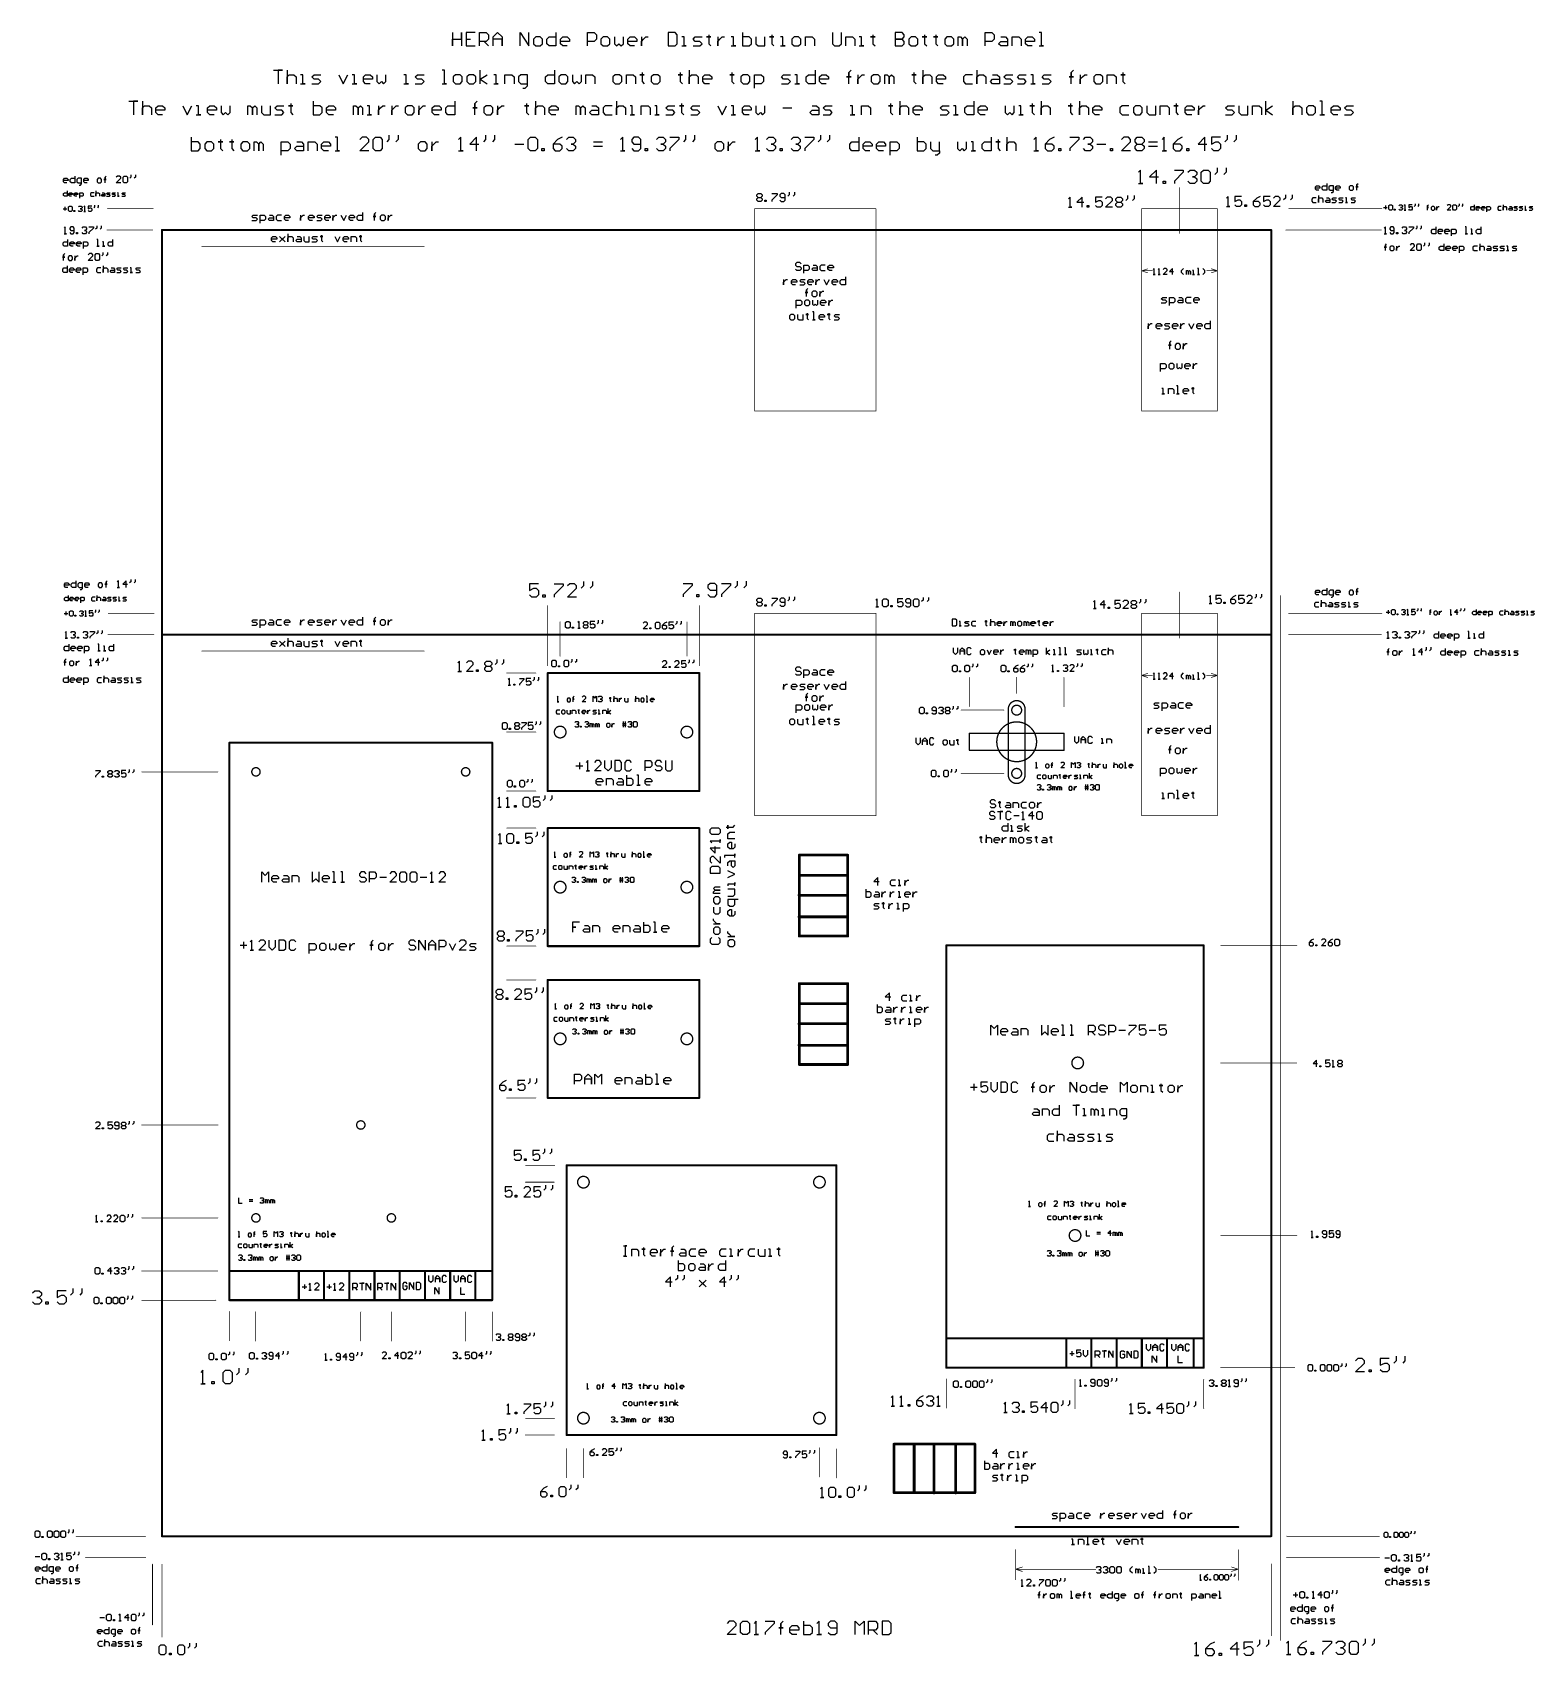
# Model space of a CAD drawing. Extents: x 0.1 to 22.4, y 0.2 to 24.3.
import ezdxf

# ---------------------------------------------------------------- set-up
doc = ezdxf.new("R2010")
doc.units = 0
doc.header["$MEASUREMENT"] = 0
for name, color, linetype in [('BOTTOMLAYER', 5, 'CONTINUOUS'), ('MECHANICAL1', 6, 'CONTINUOUS'), ('TOPLAYER', 1, 'CONTINUOUS'), ('TOPOVERLAY', 2, 'CONTINUOUS')]:
    doc.layers.add(name, color=color, linetype=linetype)

msp = doc.modelspace()

# ---------------------------------------------------------------- linework, layer by layer
at = {"layer": 'BOTTOMLAYER'}
for p, q in [((7.873, 14.455), (7.86, 14.442)), ((7.873, 14.375), (7.873, 14.455)), ((8.1, 14.442), (8.113, 14.455)), ((8.247, 14.455), (8.233, 14.442)), ((8.273, 14.455), (8.247, 14.455)), ((8.287, 14.442), (8.273, 14.455)), ((8.393, 14.375), (8.393, 14.455)), ((8.393, 14.455), (8.42, 14.428)), ((8.42, 14.428), (8.446, 14.455)), ((8.446, 14.455), (8.446, 14.375)), ((8.473, 14.442), (8.486, 14.455)), ((8.486, 14.455), (8.513, 14.455)), ((8.513, 14.455), (8.526, 14.442)), ((8.7, 14.455), (8.7, 14.375)), ((9.02, 14.455), (9.02, 14.375)), ((9.193, 14.455), (9.18, 14.455)), ((9.193, 14.375), (9.193, 14.455)), ((7.858, 14.248), (7.845, 14.235)), ((7.845, 14.235), (7.845, 14.208)), ((7.845, 14.208), (7.858, 14.195)), ((7.898, 14.248), (7.858, 14.248)), ((7.86, 14.375), (7.887, 14.375)), ((7.887, 14.375), (7.873, 14.375)), ((7.938, 14.248), (7.925, 14.235)), ((7.925, 14.235), (7.925, 14.208)), ((7.925, 14.208), (7.938, 14.195)), ((7.965, 14.248), (7.938, 14.248)), ((7.978, 14.235), (7.965, 14.248)), ((7.965, 14.195), (7.978, 14.208)), ((7.978, 14.208), (7.978, 14.235)), ((8.005, 14.248), (8.005, 14.208)), ((8.005, 14.208), (8.018, 14.195)), ((8.02, 14.428), (8.007, 14.415)), ((8.007, 14.415), (8.007, 14.388)), ((8.007, 14.388), (8.02, 14.375)), ((8.047, 14.428), (8.02, 14.428)), ((8.02, 14.375), (8.047, 14.375)), ((8.06, 14.415), (8.047, 14.428)), ((8.047, 14.375), (8.06, 14.388)), ((8.058, 14.195), (8.058, 14.248)), ((8.06, 14.388), (8.06, 14.415)), ((8.085, 14.195), (8.085, 14.248)), ((8.085, 14.248), (8.125, 14.248)), ((8.1, 14.415), (8.087, 14.415)), ((8.087, 14.415), (8.113, 14.415)), ((8.1, 14.375), (8.1, 14.442)), ((8.1, 14.442), (8.1, 14.415)), ((8.1, 14.415), (8.1, 14.442)), ((8.113, 14.415), (8.1, 14.415)), ((8.125, 14.248), (8.138, 14.235)), ((8.138, 14.235), (8.138, 14.195)), ((8.178, 14.248), (8.165, 14.248)), ((8.165, 14.248), (8.192, 14.248)), ((8.178, 14.262), (8.178, 14.248)), ((8.192, 14.248), (8.178, 14.248)), ((8.178, 14.248), (8.178, 14.208)), ((8.178, 14.208), (8.192, 14.195)), ((8.232, 14.235), (8.245, 14.248)), ((8.232, 14.208), (8.232, 14.235)), ((8.285, 14.222), (8.232, 14.222)), ((8.245, 14.195), (8.232, 14.208)), ((8.233, 14.375), (8.287, 14.428)), ((8.287, 14.375), (8.233, 14.375)), ((8.245, 14.248), (8.272, 14.248)), ((8.272, 14.248), (8.285, 14.235)), ((8.285, 14.235), (8.285, 14.222)), ((8.287, 14.428), (8.287, 14.442)), ((8.312, 14.248), (8.312, 14.195)), ((8.312, 14.222), (8.325, 14.235)), ((8.312, 14.195), (8.312, 14.222)), ((8.325, 14.235), (8.338, 14.248)), ((8.338, 14.248), (8.352, 14.248)), ((8.391, 14.235), (8.405, 14.248)), ((8.405, 14.222), (8.391, 14.235)), ((8.405, 14.248), (8.445, 14.248)), ((8.431, 14.222), (8.405, 14.222)), ((8.445, 14.208), (8.431, 14.222)), ((8.431, 14.195), (8.445, 14.208)), ((8.485, 14.248), (8.471, 14.248)), ((8.486, 14.375), (8.473, 14.388)), ((8.485, 14.195), (8.485, 14.248)), ((8.513, 14.375), (8.486, 14.375)), ((8.513, 14.415), (8.5, 14.415)), ((8.5, 14.415), (8.513, 14.415)), ((8.526, 14.428), (8.513, 14.415)), ((8.513, 14.415), (8.526, 14.402)), ((8.526, 14.388), (8.513, 14.375)), ((8.526, 14.442), (8.526, 14.428)), ((8.526, 14.402), (8.526, 14.388)), ((8.538, 14.195), (8.538, 14.248)), ((8.538, 14.248), (8.578, 14.248)), ((8.578, 14.248), (8.591, 14.235)), ((8.591, 14.235), (8.591, 14.195)), ((8.618, 14.195), (8.618, 14.275)), ((8.618, 14.222), (8.658, 14.248)), ((8.618, 14.222), (8.658, 14.195)), ((8.646, 14.428), (8.633, 14.428)), ((8.633, 14.428), (8.66, 14.428)), ((8.646, 14.442), (8.646, 14.428)), ((8.66, 14.428), (8.646, 14.428)), ((8.646, 14.428), (8.646, 14.388)), ((8.646, 14.388), (8.66, 14.375)), ((8.7, 14.415), (8.713, 14.428)), ((8.7, 14.375), (8.7, 14.415)), ((8.713, 14.428), (8.74, 14.428)), ((8.74, 14.428), (8.753, 14.415)), ((8.753, 14.415), (8.753, 14.375)), ((8.78, 14.428), (8.78, 14.375)), ((8.78, 14.402), (8.793, 14.415)), ((8.78, 14.375), (8.78, 14.402)), ((8.793, 14.415), (8.806, 14.428)), ((8.806, 14.428), (8.82, 14.428)), ((8.86, 14.428), (8.86, 14.388)), ((8.86, 14.388), (8.873, 14.375)), ((8.873, 14.375), (8.913, 14.375)), ((8.913, 14.375), (8.913, 14.428)), ((9.02, 14.415), (9.033, 14.428)), ((9.02, 14.375), (9.02, 14.415)), ((9.033, 14.428), (9.06, 14.428)), ((9.06, 14.428), (9.073, 14.415)), ((9.073, 14.415), (9.073, 14.375)), ((9.113, 14.428), (9.1, 14.415)), ((9.1, 14.415), (9.1, 14.388)), ((9.1, 14.388), (9.113, 14.375)), ((9.14, 14.428), (9.113, 14.428)), ((9.113, 14.375), (9.14, 14.375)), ((9.153, 14.415), (9.14, 14.428)), ((9.14, 14.375), (9.153, 14.388)), ((9.153, 14.388), (9.153, 14.415)), ((9.18, 14.375), (9.206, 14.375)), ((9.206, 14.375), (9.193, 14.375)), ((9.246, 14.415), (9.26, 14.428)), ((9.246, 14.388), (9.246, 14.415)), ((9.3, 14.402), (9.246, 14.402)), ((9.26, 14.375), (9.246, 14.388)), ((9.26, 14.428), (9.286, 14.428)), ((9.286, 14.375), (9.26, 14.375)), ((9.286, 14.428), (9.3, 14.415)), ((9.3, 14.415), (9.3, 14.402)), ((7.858, 14.195), (7.898, 14.195)), ((7.938, 14.195), (7.965, 14.195)), ((8.018, 14.195), (8.058, 14.195)), ((8.125, 14.067), (8.138, 14.08)), ((8.138, 14), (8.125, 14.013)), ((8.138, 14.08), (8.165, 14.08)), ((8.165, 14), (8.138, 14)), ((8.165, 14.04), (8.152, 14.04)), ((8.152, 14.04), (8.165, 14.04)), ((8.165, 14.08), (8.178, 14.067)), ((8.178, 14.053), (8.165, 14.04)), ((8.165, 14.04), (8.178, 14.027)), ((8.178, 14.013), (8.165, 14)), ((8.178, 14.067), (8.178, 14.053)), ((8.178, 14.027), (8.178, 14.013)), ((8.205, 14), (8.205, 14.013)), ((8.205, 14.013), (8.218, 14.013)), ((8.218, 14), (8.205, 14)), ((8.218, 14.013), (8.218, 14)), ((8.272, 14.195), (8.245, 14.195)), ((8.272, 14.067), (8.285, 14.08)), ((8.285, 14), (8.272, 14.013)), ((8.285, 14.08), (8.312, 14.08)), ((8.312, 14), (8.285, 14)), ((8.312, 14.04), (8.298, 14.04)), ((8.298, 14.04), (8.312, 14.04)), ((8.312, 14.08), (8.325, 14.067)), ((8.325, 14.053), (8.312, 14.04)), ((8.312, 14.04), (8.325, 14.027)), ((8.325, 14.013), (8.312, 14)), ((8.325, 14.067), (8.325, 14.053)), ((8.325, 14.027), (8.325, 14.013)), ((8.352, 14), (8.352, 14.053)), ((8.352, 14.053), (8.365, 14.053)), ((8.365, 14.053), (8.378, 14.04)), ((8.378, 14.04), (8.392, 14.053)), ((8.378, 14.04), (8.378, 14)), ((8.378, 14), (8.378, 14.04)), ((8.391, 14.195), (8.431, 14.195)), ((8.392, 14.053), (8.405, 14.04)), ((8.405, 14.04), (8.405, 14)), ((8.432, 14), (8.432, 14.053)), ((8.432, 14.053), (8.445, 14.053)), ((8.445, 14.053), (8.458, 14.04)), ((8.458, 14.04), (8.472, 14.053)), ((8.458, 14.04), (8.458, 14)), ((8.458, 14), (8.458, 14.04)), ((8.471, 14.195), (8.498, 14.195)), ((8.472, 14.053), (8.485, 14.04)), ((8.498, 14.195), (8.485, 14.195)), ((8.485, 14.04), (8.485, 14)), ((8.605, 14.053), (8.592, 14.04)), ((8.592, 14.04), (8.592, 14.013)), ((8.592, 14.013), (8.605, 14)), ((8.632, 14.053), (8.605, 14.053)), ((8.605, 14), (8.632, 14)), ((8.645, 14.04), (8.632, 14.053)), ((8.632, 14), (8.645, 14.013)), ((8.645, 14.013), (8.645, 14.04)), ((8.671, 14.053), (8.671, 14)), ((8.671, 14.027), (8.685, 14.04)), ((8.671, 14), (8.671, 14.027)), ((8.685, 14.04), (8.698, 14.053)), ((8.698, 14.053), (8.711, 14.053)), ((8.831, 14.053), (8.871, 14.053)), ((8.831, 14.027), (8.885, 14.027)), ((8.845, 14), (8.845, 14.08)), ((8.871, 14.08), (8.871, 14)), ((8.871, 14.053), (8.885, 14.053)), ((8.911, 14.067), (8.925, 14.08)), ((8.925, 14), (8.911, 14.013)), ((8.925, 14.08), (8.951, 14.08)), ((8.951, 14), (8.925, 14)), ((8.951, 14.04), (8.938, 14.04)), ((8.938, 14.04), (8.951, 14.04)), ((8.951, 14.08), (8.965, 14.067)), ((8.965, 14.053), (8.951, 14.04)), ((8.951, 14.04), (8.965, 14.027)), ((8.965, 14.013), (8.951, 14)), ((8.965, 14.067), (8.965, 14.053)), ((8.965, 14.027), (8.965, 14.013)), ((8.991, 14.067), (9.005, 14.08)), ((8.991, 14.013), (8.991, 14.067)), ((9.005, 14), (8.991, 14.013)), ((9.005, 14.08), (9.031, 14.08)), ((9.031, 14), (9.005, 14)), ((9.031, 14.08), (9.045, 14.067)), ((9.045, 14.013), (9.031, 14)), ((9.045, 14.067), (9.045, 14.013)), ((14.969, 13.475), (14.956, 13.462)), ((14.956, 13.395), (14.983, 13.395)), ((14.969, 13.395), (14.969, 13.475)), ((14.983, 13.395), (14.969, 13.395)), ((14.993, 13.288), (14.98, 13.275)), ((14.98, 13.275), (14.98, 13.248)), ((14.98, 13.248), (14.993, 13.235)), ((15.033, 13.288), (14.993, 13.288)), ((15.073, 13.288), (15.06, 13.275)), ((15.06, 13.275), (15.06, 13.248)), ((15.06, 13.248), (15.073, 13.235)), ((15.1, 13.288), (15.073, 13.288)), ((15.113, 13.275), (15.1, 13.288)), ((15.1, 13.235), (15.113, 13.248)), ((15.116, 13.448), (15.103, 13.435)), ((15.103, 13.435), (15.103, 13.408)), ((15.103, 13.408), (15.116, 13.395)), ((15.113, 13.248), (15.113, 13.275)), ((15.143, 13.448), (15.116, 13.448)), ((15.116, 13.395), (15.143, 13.395)), ((15.14, 13.288), (15.14, 13.248)), ((15.14, 13.248), (15.153, 13.235)), ((15.156, 13.435), (15.143, 13.448)), ((15.143, 13.395), (15.156, 13.408)), ((15.156, 13.408), (15.156, 13.435)), ((15.196, 13.435), (15.183, 13.435)), ((15.183, 13.435), (15.209, 13.435)), ((15.193, 13.235), (15.193, 13.288)), ((15.196, 13.462), (15.209, 13.475)), ((15.196, 13.395), (15.196, 13.462)), ((15.196, 13.462), (15.196, 13.435)), ((15.196, 13.435), (15.196, 13.462)), ((15.209, 13.435), (15.196, 13.435)), ((15.22, 13.235), (15.22, 13.288)), ((15.22, 13.288), (15.26, 13.288)), ((15.26, 13.288), (15.273, 13.275)), ((15.273, 13.275), (15.273, 13.235)), ((15.313, 13.288), (15.3, 13.288)), ((15.3, 13.288), (15.327, 13.288)), ((15.313, 13.302), (15.313, 13.288)), ((15.327, 13.288), (15.313, 13.288)), ((15.313, 13.288), (15.313, 13.248)), ((15.313, 13.248), (15.327, 13.235)), ((15.343, 13.475), (15.329, 13.462)), ((15.329, 13.395), (15.383, 13.448)), ((15.383, 13.395), (15.329, 13.395)), ((15.369, 13.475), (15.343, 13.475)), ((15.367, 13.275), (15.38, 13.288)), ((15.367, 13.248), (15.367, 13.275)), ((15.42, 13.262), (15.367, 13.262)), ((15.38, 13.235), (15.367, 13.248)), ((15.383, 13.462), (15.369, 13.475)), ((15.38, 13.288), (15.407, 13.288)), ((15.383, 13.448), (15.383, 13.462)), ((15.407, 13.288), (15.42, 13.275)), ((15.42, 13.275), (15.42, 13.262)), ((15.447, 13.288), (15.447, 13.235)), ((15.447, 13.262), (15.46, 13.275)), ((15.447, 13.235), (15.447, 13.262)), ((15.46, 13.275), (15.473, 13.288)), ((15.473, 13.288), (15.487, 13.288)), ((15.489, 13.395), (15.489, 13.475)), ((15.489, 13.475), (15.516, 13.448)), ((15.516, 13.448), (15.542, 13.475)), ((15.526, 13.275), (15.54, 13.288)), ((15.54, 13.262), (15.526, 13.275)), ((15.54, 13.288), (15.58, 13.288)), ((15.566, 13.262), (15.54, 13.262)), ((15.542, 13.475), (15.542, 13.395)), ((15.58, 13.248), (15.566, 13.262)), ((15.566, 13.235), (15.58, 13.248)), ((15.569, 13.462), (15.582, 13.475)), ((15.582, 13.395), (15.569, 13.408)), ((15.582, 13.475), (15.609, 13.475)), ((15.609, 13.395), (15.582, 13.395)), ((15.609, 13.435), (15.596, 13.435)), ((15.596, 13.435), (15.609, 13.435)), ((15.62, 13.288), (15.606, 13.288)), ((15.609, 13.475), (15.622, 13.462)), ((15.622, 13.448), (15.609, 13.435)), ((15.609, 13.435), (15.622, 13.422)), ((15.622, 13.408), (15.609, 13.395)), ((15.62, 13.235), (15.62, 13.288)), ((15.622, 13.462), (15.622, 13.448)), ((15.622, 13.422), (15.622, 13.408)), ((15.673, 13.235), (15.673, 13.288)), ((15.673, 13.288), (15.713, 13.288)), ((15.713, 13.288), (15.726, 13.275)), ((15.726, 13.275), (15.726, 13.235)), ((15.742, 13.448), (15.729, 13.448)), ((15.729, 13.448), (15.756, 13.448)), ((15.742, 13.462), (15.742, 13.448)), ((15.756, 13.448), (15.742, 13.448)), ((15.742, 13.448), (15.742, 13.408)), ((15.742, 13.408), (15.756, 13.395)), ((15.753, 13.235), (15.753, 13.315)), ((15.753, 13.262), (15.793, 13.288)), ((15.753, 13.262), (15.793, 13.235)), ((15.796, 13.475), (15.796, 13.395)), ((15.796, 13.435), (15.809, 13.448)), ((15.796, 13.395), (15.796, 13.435)), ((15.809, 13.448), (15.836, 13.448)), ((15.836, 13.448), (15.849, 13.435)), ((15.849, 13.435), (15.849, 13.395)), ((15.876, 13.448), (15.876, 13.395)), ((15.876, 13.422), (15.889, 13.435)), ((15.876, 13.395), (15.876, 13.422)), ((15.889, 13.435), (15.902, 13.448)), ((15.902, 13.448), (15.916, 13.448)), ((15.956, 13.448), (15.956, 13.408)), ((15.956, 13.408), (15.969, 13.395)), ((15.969, 13.395), (16.009, 13.395)), ((16.009, 13.395), (16.009, 13.448)), ((16.116, 13.475), (16.116, 13.395)), ((16.116, 13.435), (16.129, 13.448)), ((16.116, 13.395), (16.116, 13.435)), ((16.129, 13.448), (16.156, 13.448)), ((16.156, 13.448), (16.169, 13.435)), ((16.169, 13.435), (16.169, 13.395)), ((16.209, 13.448), (16.196, 13.435)), ((16.196, 13.435), (16.196, 13.408)), ((16.196, 13.408), (16.209, 13.395)), ((16.236, 13.448), (16.209, 13.448)), ((16.209, 13.395), (16.236, 13.395)), ((16.249, 13.435), (16.236, 13.448)), ((16.236, 13.395), (16.249, 13.408)), ((16.249, 13.408), (16.249, 13.435)), ((16.289, 13.475), (16.276, 13.475)), ((16.276, 13.395), (16.302, 13.395)), ((16.289, 13.395), (16.289, 13.475)), ((16.302, 13.395), (16.289, 13.395)), ((16.342, 13.435), (16.356, 13.448)), ((16.342, 13.408), (16.342, 13.435)), ((16.396, 13.422), (16.342, 13.422)), ((16.356, 13.395), (16.342, 13.408)), ((16.356, 13.448), (16.382, 13.448)), ((16.382, 13.395), (16.356, 13.395)), ((16.382, 13.448), (16.396, 13.435)), ((16.396, 13.435), (16.396, 13.422)), ((14.98, 13.132), (14.993, 13.145)), ((14.993, 13.065), (14.98, 13.078)), ((14.993, 13.235), (15.033, 13.235)), ((14.993, 13.145), (15.02, 13.145)), ((15.02, 13.065), (14.993, 13.065)), ((15.02, 13.105), (15.007, 13.105)), ((15.007, 13.105), (15.02, 13.105)), ((15.02, 13.145), (15.033, 13.132)), ((15.033, 13.118), (15.02, 13.105)), ((15.02, 13.105), (15.033, 13.092)), ((15.033, 13.078), (15.02, 13.065)), ((15.033, 13.132), (15.033, 13.118)), ((15.033, 13.092), (15.033, 13.078)), ((15.06, 13.065), (15.06, 13.078)), ((15.06, 13.078), (15.073, 13.078)), ((15.073, 13.065), (15.06, 13.065)), ((15.073, 13.235), (15.1, 13.235)), ((15.073, 13.078), (15.073, 13.065)), ((15.127, 13.132), (15.14, 13.145)), ((15.14, 13.065), (15.127, 13.078)), ((15.14, 13.145), (15.167, 13.145)), ((15.167, 13.065), (15.14, 13.065)), ((15.153, 13.235), (15.193, 13.235)), ((15.167, 13.105), (15.153, 13.105)), ((15.153, 13.105), (15.167, 13.105)), ((15.167, 13.145), (15.18, 13.132)), ((15.18, 13.118), (15.167, 13.105)), ((15.167, 13.105), (15.18, 13.092)), ((15.18, 13.078), (15.167, 13.065)), ((15.18, 13.132), (15.18, 13.118)), ((15.18, 13.092), (15.18, 13.078)), ((15.207, 13.065), (15.207, 13.118)), ((15.207, 13.118), (15.22, 13.118)), ((15.22, 13.118), (15.233, 13.105)), ((15.233, 13.105), (15.247, 13.118)), ((15.233, 13.105), (15.233, 13.065)), ((15.233, 13.065), (15.233, 13.105)), ((15.247, 13.118), (15.26, 13.105)), ((15.26, 13.105), (15.26, 13.065)), ((15.287, 13.065), (15.287, 13.118)), ((15.287, 13.118), (15.3, 13.118)), ((15.3, 13.118), (15.313, 13.105)), ((15.313, 13.105), (15.327, 13.118)), ((15.313, 13.105), (15.313, 13.065)), ((15.313, 13.065), (15.313, 13.105)), ((15.327, 13.118), (15.34, 13.105)), ((15.34, 13.105), (15.34, 13.065)), ((15.407, 13.235), (15.38, 13.235)), ((15.46, 13.118), (15.447, 13.105)), ((15.447, 13.105), (15.447, 13.078)), ((15.447, 13.078), (15.46, 13.065)), ((15.487, 13.118), (15.46, 13.118)), ((15.46, 13.065), (15.487, 13.065)), ((15.5, 13.105), (15.487, 13.118)), ((15.487, 13.065), (15.5, 13.078)), ((15.5, 13.078), (15.5, 13.105)), ((15.526, 13.235), (15.566, 13.235)), ((15.526, 13.118), (15.526, 13.065)), ((15.526, 13.092), (15.54, 13.105)), ((15.526, 13.065), (15.526, 13.092)), ((15.54, 13.105), (15.553, 13.118)), ((15.553, 13.118), (15.566, 13.118)), ((15.606, 13.235), (15.633, 13.235)), ((15.633, 13.235), (15.62, 13.235)), ((15.686, 13.118), (15.726, 13.118)), ((15.686, 13.092), (15.74, 13.092)), ((15.7, 13.065), (15.7, 13.145)), ((15.726, 13.145), (15.726, 13.065)), ((15.726, 13.118), (15.74, 13.118)), ((15.766, 13.132), (15.78, 13.145)), ((15.78, 13.065), (15.766, 13.078)), ((15.78, 13.145), (15.806, 13.145)), ((15.806, 13.065), (15.78, 13.065)), ((15.806, 13.105), (15.793, 13.105)), ((15.793, 13.105), (15.806, 13.105)), ((15.806, 13.145), (15.82, 13.132)), ((15.82, 13.118), (15.806, 13.105)), ((15.806, 13.105), (15.82, 13.092)), ((15.82, 13.078), (15.806, 13.065)), ((15.82, 13.132), (15.82, 13.118)), ((15.82, 13.092), (15.82, 13.078)), ((15.846, 13.132), (15.86, 13.145)), ((15.846, 13.078), (15.846, 13.132)), ((15.86, 13.065), (15.846, 13.078)), ((15.86, 13.145), (15.886, 13.145)), ((15.886, 13.065), (15.86, 13.065)), ((15.886, 13.145), (15.9, 13.132)), ((15.9, 13.078), (15.886, 13.065)), ((15.9, 13.132), (15.9, 13.078)), ((7.828, 12.15), (7.815, 12.137)), ((7.815, 12.07), (7.842, 12.07)), ((7.828, 12.07), (7.828, 12.15)), ((7.842, 12.07), (7.828, 12.07)), ((7.975, 12.123), (7.962, 12.11)), ((7.962, 12.11), (7.962, 12.083)), ((7.962, 12.083), (7.975, 12.07)), ((8.002, 12.123), (7.975, 12.123)), ((7.975, 12.07), (8.002, 12.07)), ((8.015, 12.11), (8.002, 12.123)), ((8.002, 12.07), (8.015, 12.083)), ((8.015, 12.083), (8.015, 12.11)), ((8.055, 12.11), (8.042, 12.11)), ((8.042, 12.11), (8.068, 12.11)), ((8.055, 12.137), (8.068, 12.15)), ((8.055, 12.07), (8.055, 12.137)), ((8.055, 12.137), (8.055, 12.11)), ((8.055, 12.11), (8.055, 12.137)), ((8.068, 12.11), (8.055, 12.11)), ((8.202, 12.15), (8.188, 12.137)), ((8.188, 12.07), (8.242, 12.123)), ((8.242, 12.07), (8.188, 12.07)), ((8.228, 12.15), (8.202, 12.15)), ((8.242, 12.137), (8.228, 12.15)), ((8.242, 12.123), (8.242, 12.137)), ((8.348, 12.07), (8.348, 12.15)), ((8.348, 12.15), (8.375, 12.123)), ((8.375, 12.123), (8.401, 12.15)), ((8.401, 12.15), (8.401, 12.07)), ((8.428, 12.137), (8.441, 12.15)), ((8.441, 12.07), (8.428, 12.083)), ((8.441, 12.15), (8.468, 12.15)), ((8.468, 12.07), (8.441, 12.07)), ((8.468, 12.11), (8.455, 12.11)), ((8.455, 12.11), (8.468, 12.11)), ((8.468, 12.15), (8.481, 12.137)), ((8.481, 12.123), (8.468, 12.11)), ((8.468, 12.11), (8.481, 12.097)), ((8.481, 12.083), (8.468, 12.07)), ((8.481, 12.137), (8.481, 12.123)), ((8.481, 12.097), (8.481, 12.083)), ((8.601, 12.123), (8.588, 12.123)), ((8.588, 12.123), (8.615, 12.123)), ((8.601, 12.137), (8.601, 12.123)), ((8.615, 12.123), (8.601, 12.123)), ((8.601, 12.123), (8.601, 12.083)), ((8.601, 12.083), (8.615, 12.07)), ((8.655, 12.15), (8.655, 12.07)), ((8.655, 12.11), (8.668, 12.123)), ((8.655, 12.07), (8.655, 12.11)), ((8.668, 12.123), (8.695, 12.123)), ((8.695, 12.123), (8.708, 12.11)), ((8.708, 12.11), (8.708, 12.07)), ((8.735, 12.123), (8.735, 12.07)), ((8.735, 12.097), (8.748, 12.11)), ((8.735, 12.07), (8.735, 12.097)), ((8.748, 12.11), (8.761, 12.123)), ((8.761, 12.123), (8.775, 12.123)), ((8.815, 12.123), (8.815, 12.083)), ((8.815, 12.083), (8.828, 12.07)), ((8.828, 12.07), (8.868, 12.07)), ((8.868, 12.07), (8.868, 12.123)), ((8.975, 12.15), (8.975, 12.07)), ((8.975, 12.11), (8.988, 12.123)), ((8.975, 12.07), (8.975, 12.11)), ((8.988, 12.123), (9.015, 12.123)), ((9.015, 12.123), (9.028, 12.11)), ((9.028, 12.11), (9.028, 12.07)), ((9.068, 12.123), (9.055, 12.11)), ((9.055, 12.11), (9.055, 12.083)), ((9.055, 12.083), (9.068, 12.07)), ((9.095, 12.123), (9.068, 12.123)), ((9.068, 12.07), (9.095, 12.07)), ((9.108, 12.11), (9.095, 12.123)), ((9.095, 12.07), (9.108, 12.083)), ((9.108, 12.083), (9.108, 12.11)), ((9.148, 12.15), (9.135, 12.15)), ((9.135, 12.07), (9.161, 12.07)), ((9.148, 12.07), (9.148, 12.15)), ((9.161, 12.07), (9.148, 12.07)), ((9.201, 12.11), (9.215, 12.123)), ((9.201, 12.083), (9.201, 12.11)), ((9.255, 12.097), (9.201, 12.097)), ((9.215, 12.07), (9.201, 12.083)), ((9.215, 12.123), (9.241, 12.123)), ((9.241, 12.07), (9.215, 12.07)), ((9.241, 12.123), (9.255, 12.11)), ((9.255, 12.11), (9.255, 12.097)), ((7.813, 11.943), (7.8, 11.93)), ((7.8, 11.93), (7.8, 11.903)), ((7.8, 11.903), (7.813, 11.89)), ((7.853, 11.943), (7.813, 11.943)), ((7.813, 11.89), (7.853, 11.89)), ((7.893, 11.943), (7.88, 11.93)), ((7.88, 11.93), (7.88, 11.903)), ((7.88, 11.903), (7.893, 11.89)), ((7.92, 11.943), (7.893, 11.943)), ((7.893, 11.89), (7.92, 11.89)), ((7.933, 11.93), (7.92, 11.943)), ((7.92, 11.89), (7.933, 11.903)), ((7.933, 11.903), (7.933, 11.93)), ((7.96, 11.943), (7.96, 11.903)), ((7.96, 11.903), (7.973, 11.89)), ((7.973, 11.89), (8.013, 11.89)), ((8.013, 11.89), (8.013, 11.943)), ((8.04, 11.89), (8.04, 11.943)), ((8.04, 11.943), (8.08, 11.943)), ((8.08, 11.943), (8.093, 11.93)), ((8.093, 11.93), (8.093, 11.89)), ((8.133, 11.943), (8.12, 11.943)), ((8.12, 11.943), (8.147, 11.943)), ((8.133, 11.957), (8.133, 11.943)), ((8.147, 11.943), (8.133, 11.943)), ((8.133, 11.943), (8.133, 11.903)), ((8.133, 11.903), (8.147, 11.89)), ((8.187, 11.93), (8.2, 11.943)), ((8.187, 11.903), (8.187, 11.93)), ((8.24, 11.917), (8.187, 11.917)), ((8.2, 11.89), (8.187, 11.903)), ((8.2, 11.943), (8.227, 11.943)), ((8.227, 11.89), (8.2, 11.89)), ((8.227, 11.943), (8.24, 11.93)), ((8.24, 11.93), (8.24, 11.917)), ((8.267, 11.943), (8.267, 11.89)), ((8.267, 11.917), (8.28, 11.93)), ((8.267, 11.89), (8.267, 11.917)), ((8.28, 11.93), (8.293, 11.943)), ((8.293, 11.943), (8.307, 11.943)), ((8.346, 11.93), (8.36, 11.943)), ((8.36, 11.917), (8.346, 11.93)), ((8.346, 11.89), (8.386, 11.89)), ((8.36, 11.943), (8.4, 11.943)), ((8.386, 11.917), (8.36, 11.917)), ((8.4, 11.903), (8.386, 11.917)), ((8.386, 11.89), (8.4, 11.903)), ((8.44, 11.943), (8.426, 11.943)), ((8.426, 11.89), (8.453, 11.89)), ((8.44, 11.89), (8.44, 11.943)), ((8.453, 11.89), (8.44, 11.89)), ((8.493, 11.89), (8.493, 11.943)), ((8.493, 11.943), (8.533, 11.943)), ((8.533, 11.943), (8.546, 11.93)), ((8.546, 11.93), (8.546, 11.89)), ((8.573, 11.89), (8.573, 11.97)), ((8.573, 11.917), (8.613, 11.943)), ((8.573, 11.917), (8.613, 11.89)), ((8.08, 11.762), (8.093, 11.775)), ((8.093, 11.695), (8.08, 11.708)), ((8.093, 11.775), (8.12, 11.775)), ((8.12, 11.695), (8.093, 11.695)), ((8.12, 11.735), (8.107, 11.735)), ((8.107, 11.735), (8.12, 11.735)), ((8.12, 11.775), (8.133, 11.762)), ((8.133, 11.748), (8.12, 11.735)), ((8.12, 11.735), (8.133, 11.722)), ((8.133, 11.708), (8.12, 11.695)), ((8.133, 11.762), (8.133, 11.748)), ((8.133, 11.722), (8.133, 11.708)), ((8.16, 11.695), (8.16, 11.708)), ((8.16, 11.708), (8.173, 11.708)), ((8.173, 11.695), (8.16, 11.695)), ((8.173, 11.708), (8.173, 11.695)), ((8.227, 11.762), (8.24, 11.775)), ((8.24, 11.695), (8.227, 11.708)), ((8.24, 11.775), (8.267, 11.775)), ((8.267, 11.695), (8.24, 11.695)), ((8.267, 11.735), (8.253, 11.735)), ((8.253, 11.735), (8.267, 11.735)), ((8.267, 11.775), (8.28, 11.762)), ((8.28, 11.748), (8.267, 11.735)), ((8.267, 11.735), (8.28, 11.722)), ((8.28, 11.708), (8.267, 11.695)), ((8.28, 11.762), (8.28, 11.748)), ((8.28, 11.722), (8.28, 11.708)), ((8.307, 11.695), (8.307, 11.748)), ((8.307, 11.748), (8.32, 11.748)), ((8.32, 11.748), (8.333, 11.735)), ((8.333, 11.735), (8.347, 11.748)), ((8.333, 11.735), (8.333, 11.695)), ((8.333, 11.695), (8.333, 11.735)), ((8.347, 11.748), (8.36, 11.735)), ((8.36, 11.735), (8.36, 11.695)), ((8.387, 11.695), (8.387, 11.748)), ((8.387, 11.748), (8.4, 11.748)), ((8.4, 11.748), (8.413, 11.735)), ((8.413, 11.735), (8.427, 11.748)), ((8.413, 11.735), (8.413, 11.695)), ((8.413, 11.695), (8.413, 11.735)), ((8.427, 11.748), (8.44, 11.735)), ((8.44, 11.735), (8.44, 11.695)), ((8.56, 11.748), (8.547, 11.735)), ((8.547, 11.735), (8.547, 11.708)), ((8.547, 11.708), (8.56, 11.695)), ((8.587, 11.748), (8.56, 11.748)), ((8.56, 11.695), (8.587, 11.695)), ((8.6, 11.735), (8.587, 11.748)), ((8.587, 11.695), (8.6, 11.708)), ((8.6, 11.708), (8.6, 11.735)), ((8.626, 11.748), (8.626, 11.695)), ((8.626, 11.722), (8.64, 11.735)), ((8.626, 11.695), (8.626, 11.722)), ((8.64, 11.735), (8.653, 11.748)), ((8.653, 11.748), (8.666, 11.748)), ((8.786, 11.748), (8.826, 11.748)), ((8.786, 11.722), (8.84, 11.722)), ((8.8, 11.695), (8.8, 11.775)), ((8.826, 11.775), (8.826, 11.695)), ((8.826, 11.748), (8.84, 11.748)), ((8.866, 11.762), (8.88, 11.775)), ((8.88, 11.695), (8.866, 11.708)), ((8.88, 11.775), (8.906, 11.775)), ((8.906, 11.695), (8.88, 11.695)), ((8.906, 11.735), (8.893, 11.735)), ((8.893, 11.735), (8.906, 11.735)), ((8.906, 11.775), (8.92, 11.762)), ((8.92, 11.748), (8.906, 11.735)), ((8.906, 11.735), (8.92, 11.722)), ((8.92, 11.708), (8.906, 11.695)), ((8.92, 11.762), (8.92, 11.748)), ((8.92, 11.722), (8.92, 11.708)), ((8.946, 11.762), (8.96, 11.775)), ((8.946, 11.708), (8.946, 11.762)), ((8.96, 11.695), (8.946, 11.708)), ((8.96, 11.775), (8.986, 11.775)), ((8.986, 11.695), (8.96, 11.695)), ((8.986, 11.775), (9, 11.762)), ((9, 11.708), (8.986, 11.695)), ((9, 11.762), (9, 11.708)), ((7.838, 9.9), (7.825, 9.887)), ((7.838, 9.82), (7.838, 9.9)), ((7.985, 9.873), (7.972, 9.86)), ((8.012, 9.873), (7.985, 9.873)), ((8.025, 9.86), (8.012, 9.873)), ((8.065, 9.887), (8.078, 9.9)), ((8.065, 9.82), (8.065, 9.887)), ((8.065, 9.887), (8.065, 9.86)), ((8.065, 9.86), (8.065, 9.887)), ((8.212, 9.9), (8.198, 9.887)), ((8.198, 9.82), (8.252, 9.873)), ((8.238, 9.9), (8.212, 9.9)), ((8.252, 9.887), (8.238, 9.9)), ((8.252, 9.873), (8.252, 9.887)), ((8.358, 9.82), (8.358, 9.9)), ((8.358, 9.9), (8.385, 9.873)), ((8.385, 9.873), (8.411, 9.9)), ((8.411, 9.9), (8.411, 9.82)), ((8.438, 9.887), (8.451, 9.9)), ((8.451, 9.9), (8.478, 9.9)), ((8.478, 9.9), (8.491, 9.887)), ((8.491, 9.873), (8.478, 9.86)), ((8.491, 9.887), (8.491, 9.873)), ((8.611, 9.873), (8.598, 9.873)), ((8.598, 9.873), (8.625, 9.873)), ((8.611, 9.887), (8.611, 9.873)), ((8.625, 9.873), (8.611, 9.873)), ((8.611, 9.873), (8.611, 9.833)), ((8.665, 9.9), (8.665, 9.82)), ((8.665, 9.86), (8.678, 9.873)), ((8.678, 9.873), (8.705, 9.873)), ((8.705, 9.873), (8.718, 9.86)), ((8.745, 9.873), (8.745, 9.82)), ((8.758, 9.86), (8.771, 9.873)), ((8.771, 9.873), (8.785, 9.873)), ((8.825, 9.873), (8.825, 9.833)), ((8.878, 9.82), (8.878, 9.873)), ((8.985, 9.9), (8.985, 9.82)), ((8.985, 9.86), (8.998, 9.873)), ((8.998, 9.873), (9.025, 9.873)), ((9.025, 9.873), (9.038, 9.86)), ((9.078, 9.873), (9.065, 9.86)), ((9.105, 9.873), (9.078, 9.873)), ((9.118, 9.86), (9.105, 9.873)), ((9.158, 9.9), (9.145, 9.9)), ((9.158, 9.82), (9.158, 9.9)), ((9.211, 9.86), (9.225, 9.873)), ((9.225, 9.873), (9.251, 9.873)), ((9.251, 9.873), (9.265, 9.86)), ((7.823, 9.693), (7.81, 9.68)), ((7.81, 9.68), (7.81, 9.653)), ((7.81, 9.653), (7.823, 9.64)), ((7.863, 9.693), (7.823, 9.693)), ((7.823, 9.64), (7.863, 9.64)), ((7.825, 9.82), (7.852, 9.82)), ((7.852, 9.82), (7.838, 9.82)), ((7.903, 9.693), (7.89, 9.68)), ((7.89, 9.68), (7.89, 9.653)), ((7.89, 9.653), (7.903, 9.64)), ((7.93, 9.693), (7.903, 9.693)), ((7.903, 9.64), (7.93, 9.64)), ((7.943, 9.68), (7.93, 9.693)), ((7.93, 9.64), (7.943, 9.653)), ((7.943, 9.653), (7.943, 9.68)), ((7.97, 9.693), (7.97, 9.653)), ((7.97, 9.653), (7.983, 9.64)), ((7.972, 9.86), (7.972, 9.833)), ((7.972, 9.833), (7.985, 9.82)), ((7.983, 9.64), (8.023, 9.64)), ((7.985, 9.82), (8.012, 9.82)), ((8.012, 9.82), (8.025, 9.833)), ((8.023, 9.64), (8.023, 9.693)), ((8.025, 9.833), (8.025, 9.86)), ((8.05, 9.64), (8.05, 9.693)), ((8.05, 9.693), (8.09, 9.693)), ((8.065, 9.86), (8.052, 9.86)), ((8.052, 9.86), (8.078, 9.86)), ((8.078, 9.86), (8.065, 9.86)), ((8.09, 9.693), (8.103, 9.68)), ((8.103, 9.68), (8.103, 9.64)), ((8.143, 9.693), (8.13, 9.693)), ((8.13, 9.693), (8.157, 9.693)), ((8.143, 9.707), (8.143, 9.693)), ((8.157, 9.693), (8.143, 9.693)), ((8.143, 9.693), (8.143, 9.653)), ((8.143, 9.653), (8.157, 9.64)), ((8.197, 9.68), (8.21, 9.693)), ((8.197, 9.653), (8.197, 9.68)), ((8.25, 9.667), (8.197, 9.667)), ((8.21, 9.64), (8.197, 9.653)), ((8.252, 9.82), (8.198, 9.82)), ((8.21, 9.693), (8.237, 9.693)), ((8.237, 9.64), (8.21, 9.64)), ((8.237, 9.693), (8.25, 9.68)), ((8.25, 9.68), (8.25, 9.667)), ((8.277, 9.693), (8.277, 9.64)), ((8.277, 9.667), (8.29, 9.68)), ((8.277, 9.64), (8.277, 9.667)), ((8.29, 9.68), (8.303, 9.693)), ((8.303, 9.693), (8.317, 9.693)), ((8.356, 9.68), (8.37, 9.693)), ((8.37, 9.667), (8.356, 9.68)), ((8.356, 9.64), (8.396, 9.64)), ((8.37, 9.693), (8.41, 9.693)), ((8.396, 9.667), (8.37, 9.667)), ((8.41, 9.653), (8.396, 9.667)), ((8.396, 9.64), (8.41, 9.653)), ((8.45, 9.693), (8.436, 9.693)), ((8.436, 9.64), (8.463, 9.64)), ((8.451, 9.82), (8.438, 9.833)), ((8.45, 9.64), (8.45, 9.693)), ((8.463, 9.64), (8.45, 9.64)), ((8.478, 9.82), (8.451, 9.82)), ((8.478, 9.86), (8.465, 9.86)), ((8.465, 9.86), (8.478, 9.86)), ((8.478, 9.86), (8.491, 9.847)), ((8.491, 9.833), (8.478, 9.82)), ((8.491, 9.847), (8.491, 9.833)), ((8.503, 9.64), (8.503, 9.693)), ((8.503, 9.693), (8.543, 9.693)), ((8.543, 9.693), (8.556, 9.68)), ((8.556, 9.68), (8.556, 9.64)), ((8.583, 9.64), (8.583, 9.72)), ((8.583, 9.667), (8.623, 9.693)), ((8.583, 9.667), (8.623, 9.64)), ((8.611, 9.833), (8.625, 9.82)), ((8.665, 9.82), (8.665, 9.86)), ((8.718, 9.86), (8.718, 9.82)), ((8.745, 9.847), (8.758, 9.86)), ((8.745, 9.82), (8.745, 9.847)), ((8.825, 9.833), (8.838, 9.82)), ((8.838, 9.82), (8.878, 9.82)), ((8.985, 9.82), (8.985, 9.86)), ((9.038, 9.86), (9.038, 9.82)), ((9.065, 9.86), (9.065, 9.833)), ((9.065, 9.833), (9.078, 9.82)), ((9.078, 9.82), (9.105, 9.82)), ((9.105, 9.82), (9.118, 9.833)), ((9.118, 9.833), (9.118, 9.86)), ((9.145, 9.82), (9.171, 9.82)), ((9.171, 9.82), (9.158, 9.82)), ((9.211, 9.833), (9.211, 9.86)), ((9.265, 9.847), (9.211, 9.847)), ((9.225, 9.82), (9.211, 9.833)), ((9.251, 9.82), (9.225, 9.82)), ((9.265, 9.86), (9.265, 9.847)), ((8.09, 9.512), (8.103, 9.525)), ((8.103, 9.445), (8.09, 9.458)), ((8.103, 9.525), (8.13, 9.525)), ((8.13, 9.445), (8.103, 9.445)), ((8.13, 9.485), (8.117, 9.485)), ((8.117, 9.485), (8.13, 9.485)), ((8.13, 9.525), (8.143, 9.512)), ((8.143, 9.498), (8.13, 9.485)), ((8.13, 9.485), (8.143, 9.472)), ((8.143, 9.458), (8.13, 9.445)), ((8.143, 9.512), (8.143, 9.498)), ((8.143, 9.472), (8.143, 9.458)), ((8.17, 9.445), (8.17, 9.458)), ((8.17, 9.458), (8.183, 9.458)), ((8.183, 9.445), (8.17, 9.445)), ((8.183, 9.458), (8.183, 9.445)), ((8.237, 9.512), (8.25, 9.525)), ((8.25, 9.445), (8.237, 9.458)), ((8.25, 9.525), (8.277, 9.525)), ((8.277, 9.445), (8.25, 9.445)), ((8.277, 9.485), (8.263, 9.485)), ((8.263, 9.485), (8.277, 9.485)), ((8.277, 9.525), (8.29, 9.512)), ((8.29, 9.498), (8.277, 9.485)), ((8.277, 9.485), (8.29, 9.472)), ((8.29, 9.458), (8.277, 9.445)), ((8.29, 9.512), (8.29, 9.498)), ((8.29, 9.472), (8.29, 9.458)), ((8.317, 9.445), (8.317, 9.498)), ((8.317, 9.498), (8.33, 9.498)), ((8.33, 9.498), (8.343, 9.485)), ((8.343, 9.485), (8.357, 9.498)), ((8.343, 9.485), (8.343, 9.445)), ((8.343, 9.445), (8.343, 9.485)), ((8.357, 9.498), (8.37, 9.485)), ((8.37, 9.485), (8.37, 9.445)), ((8.397, 9.445), (8.397, 9.498)), ((8.397, 9.498), (8.41, 9.498)), ((8.41, 9.498), (8.423, 9.485)), ((8.423, 9.485), (8.437, 9.498)), ((8.423, 9.485), (8.423, 9.445)), ((8.423, 9.445), (8.423, 9.485)), ((8.437, 9.498), (8.45, 9.485)), ((8.45, 9.485), (8.45, 9.445)), ((8.57, 9.498), (8.557, 9.485)), ((8.557, 9.485), (8.557, 9.458)), ((8.557, 9.458), (8.57, 9.445)), ((8.597, 9.498), (8.57, 9.498)), ((8.57, 9.445), (8.597, 9.445)), ((8.61, 9.485), (8.597, 9.498)), ((8.597, 9.445), (8.61, 9.458)), ((8.61, 9.458), (8.61, 9.485)), ((8.636, 9.498), (8.636, 9.445)), ((8.636, 9.472), (8.65, 9.485)), ((8.636, 9.445), (8.636, 9.472)), ((8.65, 9.485), (8.663, 9.498)), ((8.663, 9.498), (8.676, 9.498)), ((8.796, 9.498), (8.836, 9.498)), ((8.796, 9.472), (8.85, 9.472)), ((8.81, 9.445), (8.81, 9.525)), ((8.836, 9.525), (8.836, 9.445)), ((8.836, 9.498), (8.85, 9.498)), ((8.876, 9.512), (8.89, 9.525)), ((8.89, 9.445), (8.876, 9.458)), ((8.89, 9.525), (8.916, 9.525)), ((8.916, 9.445), (8.89, 9.445)), ((8.916, 9.485), (8.903, 9.485)), ((8.903, 9.485), (8.916, 9.485)), ((8.916, 9.525), (8.93, 9.512)), ((8.93, 9.498), (8.916, 9.485)), ((8.916, 9.485), (8.93, 9.472)), ((8.93, 9.458), (8.916, 9.445)), ((8.93, 9.512), (8.93, 9.498)), ((8.93, 9.472), (8.93, 9.458)), ((8.956, 9.512), (8.97, 9.525)), ((8.956, 9.458), (8.956, 9.512)), ((8.97, 9.445), (8.956, 9.458)), ((8.97, 9.525), (8.996, 9.525)), ((8.996, 9.445), (8.97, 9.445)), ((8.996, 9.525), (9.01, 9.512)), ((9.01, 9.458), (8.996, 9.445)), ((9.01, 9.512), (9.01, 9.458)), ((14.864, 6.97), (14.851, 6.957)), ((14.851, 6.89), (14.878, 6.89)), ((14.864, 6.89), (14.864, 6.97)), ((14.878, 6.89), (14.864, 6.89)), ((15.011, 6.943), (14.998, 6.93)), ((14.998, 6.93), (14.998, 6.903)), ((14.998, 6.903), (15.011, 6.89)), ((15.038, 6.943), (15.011, 6.943)), ((15.011, 6.89), (15.038, 6.89)), ((15.051, 6.93), (15.038, 6.943)), ((15.038, 6.89), (15.051, 6.903)), ((15.051, 6.903), (15.051, 6.93)), ((15.091, 6.93), (15.078, 6.93)), ((15.078, 6.93), (15.104, 6.93)), ((15.091, 6.957), (15.104, 6.97)), ((15.091, 6.89), (15.091, 6.957)), ((15.091, 6.957), (15.091, 6.93)), ((15.091, 6.93), (15.091, 6.957)), ((15.104, 6.93), (15.091, 6.93)), ((15.144, 6.748), (15.131, 6.735)), ((15.184, 6.748), (15.144, 6.748)), ((15.224, 6.748), (15.211, 6.735)), ((15.238, 6.97), (15.224, 6.957)), ((15.224, 6.89), (15.278, 6.943)), ((15.278, 6.89), (15.224, 6.89)), ((15.251, 6.748), (15.224, 6.748)), ((15.264, 6.97), (15.238, 6.97)), ((15.264, 6.735), (15.251, 6.748)), ((15.278, 6.957), (15.264, 6.97)), ((15.278, 6.943), (15.278, 6.957)), ((15.291, 6.748), (15.291, 6.708)), ((15.344, 6.695), (15.344, 6.748)), ((15.371, 6.695), (15.371, 6.748)), ((15.371, 6.748), (15.411, 6.748)), ((15.384, 6.89), (15.384, 6.97)), ((15.384, 6.97), (15.411, 6.943)), ((15.411, 6.943), (15.437, 6.97)), ((15.411, 6.748), (15.424, 6.735)), ((15.437, 6.97), (15.437, 6.89)), ((15.464, 6.748), (15.451, 6.748)), ((15.451, 6.748), (15.478, 6.748)), ((15.464, 6.957), (15.477, 6.97)), ((15.477, 6.89), (15.464, 6.903)), ((15.464, 6.762), (15.464, 6.748)), ((15.478, 6.748), (15.464, 6.748)), ((15.464, 6.748), (15.464, 6.708)), ((15.477, 6.97), (15.504, 6.97)), ((15.504, 6.89), (15.477, 6.89)), ((15.504, 6.93), (15.491, 6.93)), ((15.491, 6.93), (15.504, 6.93)), ((15.504, 6.97), (15.517, 6.957)), ((15.517, 6.943), (15.504, 6.93)), ((15.504, 6.93), (15.517, 6.917)), ((15.517, 6.903), (15.504, 6.89)), ((15.517, 6.957), (15.517, 6.943)), ((15.517, 6.917), (15.517, 6.903)), ((15.518, 6.735), (15.531, 6.748)), ((15.531, 6.748), (15.558, 6.748)), ((15.558, 6.748), (15.571, 6.735)), ((15.598, 6.748), (15.598, 6.695)), ((15.611, 6.735), (15.624, 6.748)), ((15.637, 6.943), (15.624, 6.943)), ((15.624, 6.943), (15.651, 6.943)), ((15.624, 6.748), (15.638, 6.748)), ((15.637, 6.957), (15.637, 6.943)), ((15.651, 6.943), (15.637, 6.943)), ((15.637, 6.943), (15.637, 6.903)), ((15.637, 6.903), (15.651, 6.89)), ((15.677, 6.735), (15.691, 6.748)), ((15.691, 6.97), (15.691, 6.89)), ((15.691, 6.93), (15.704, 6.943)), ((15.691, 6.89), (15.691, 6.93)), ((15.691, 6.748), (15.731, 6.748)), ((15.704, 6.943), (15.731, 6.943)), ((15.731, 6.943), (15.744, 6.93)), ((15.744, 6.93), (15.744, 6.89)), ((15.771, 6.748), (15.757, 6.748)), ((15.771, 6.943), (15.771, 6.89)), ((15.771, 6.917), (15.784, 6.93)), ((15.771, 6.89), (15.771, 6.917)), ((15.771, 6.695), (15.771, 6.748)), ((15.784, 6.93), (15.797, 6.943)), ((15.797, 6.943), (15.811, 6.943)), ((15.824, 6.695), (15.824, 6.748)), ((15.824, 6.748), (15.864, 6.748)), ((15.851, 6.943), (15.851, 6.903)), ((15.851, 6.903), (15.864, 6.89)), ((15.864, 6.89), (15.904, 6.89)), ((15.864, 6.748), (15.877, 6.735)), ((15.904, 6.89), (15.904, 6.943)), ((15.904, 6.695), (15.904, 6.775)), ((15.904, 6.722), (15.944, 6.748)), ((16.011, 6.97), (16.011, 6.89)), ((16.011, 6.93), (16.024, 6.943)), ((16.011, 6.89), (16.011, 6.93)), ((16.024, 6.943), (16.051, 6.943)), ((16.051, 6.943), (16.064, 6.93)), ((16.064, 6.93), (16.064, 6.89)), ((16.104, 6.943), (16.091, 6.93)), ((16.091, 6.93), (16.091, 6.903)), ((16.091, 6.903), (16.104, 6.89)), ((16.131, 6.943), (16.104, 6.943)), ((16.104, 6.89), (16.131, 6.89)), ((16.144, 6.93), (16.131, 6.943)), ((16.131, 6.89), (16.144, 6.903)), ((16.144, 6.903), (16.144, 6.93)), ((16.184, 6.97), (16.171, 6.97)), ((16.171, 6.89), (16.197, 6.89)), ((16.184, 6.89), (16.184, 6.97)), ((16.197, 6.89), (16.184, 6.89)), ((16.237, 6.93), (16.251, 6.943)), ((16.237, 6.903), (16.237, 6.93)), ((16.291, 6.917), (16.237, 6.917)), ((16.251, 6.89), (16.237, 6.903)), ((16.251, 6.943), (16.277, 6.943)), ((16.277, 6.89), (16.251, 6.89)), ((16.277, 6.943), (16.291, 6.93)), ((16.291, 6.93), (16.291, 6.917)), ((15.131, 6.735), (15.131, 6.708)), ((15.131, 6.708), (15.144, 6.695)), ((15.144, 6.695), (15.184, 6.695)), ((15.211, 6.735), (15.211, 6.708)), ((15.211, 6.708), (15.224, 6.695)), ((15.224, 6.695), (15.251, 6.695)), ((15.251, 6.695), (15.264, 6.708)), ((15.264, 6.708), (15.264, 6.735)), ((15.291, 6.708), (15.304, 6.695)), ((15.304, 6.695), (15.344, 6.695)), ((15.424, 6.735), (15.424, 6.695)), ((15.464, 6.708), (15.478, 6.695)), ((15.518, 6.708), (15.518, 6.735)), ((15.571, 6.722), (15.518, 6.722)), ((15.531, 6.695), (15.518, 6.708)), ((15.558, 6.695), (15.531, 6.695)), ((15.571, 6.735), (15.571, 6.722)), ((15.598, 6.722), (15.611, 6.735)), ((15.598, 6.695), (15.598, 6.722)), ((15.691, 6.722), (15.677, 6.735)), ((15.677, 6.695), (15.717, 6.695)), ((15.717, 6.722), (15.691, 6.722)), ((15.706, 6.535), (15.706, 6.455)), ((15.731, 6.708), (15.717, 6.722)), ((15.717, 6.695), (15.731, 6.708)), ((15.757, 6.695), (15.784, 6.695)), ((15.784, 6.695), (15.771, 6.695)), ((15.866, 6.508), (15.919, 6.508)), ((15.877, 6.735), (15.877, 6.695)), ((15.904, 6.722), (15.944, 6.695)), ((16.066, 6.535), (16.026, 6.495)), ((16.066, 6.455), (16.066, 6.535)), ((16.106, 6.455), (16.106, 6.508)), ((16.106, 6.508), (16.119, 6.508)), ((16.119, 6.508), (16.133, 6.495)), ((16.133, 6.495), (16.146, 6.508)), ((16.146, 6.508), (16.159, 6.495)), ((16.186, 6.455), (16.186, 6.508)), ((16.186, 6.508), (16.199, 6.508)), ((16.199, 6.508), (16.213, 6.495)), ((16.213, 6.495), (16.226, 6.508)), ((16.226, 6.508), (16.239, 6.495)), ((15.706, 6.455), (15.759, 6.455)), ((15.866, 6.482), (15.919, 6.482)), ((16.026, 6.495), (16.079, 6.495)), ((16.133, 6.495), (16.133, 6.455)), ((16.133, 6.455), (16.133, 6.495)), ((16.159, 6.495), (16.159, 6.455)), ((16.213, 6.495), (16.213, 6.455)), ((16.213, 6.455), (16.213, 6.495)), ((16.239, 6.495), (16.239, 6.455)), ((15.131, 6.222), (15.144, 6.235)), ((15.144, 6.155), (15.131, 6.168)), ((15.144, 6.235), (15.171, 6.235)), ((15.171, 6.155), (15.144, 6.155)), ((15.171, 6.195), (15.158, 6.195)), ((15.158, 6.195), (15.171, 6.195)), ((15.171, 6.235), (15.184, 6.222)), ((15.184, 6.208), (15.171, 6.195)), ((15.171, 6.195), (15.184, 6.182)), ((15.184, 6.168), (15.171, 6.155)), ((15.184, 6.222), (15.184, 6.208)), ((15.184, 6.182), (15.184, 6.168)), ((15.211, 6.155), (15.211, 6.168)), ((15.211, 6.168), (15.224, 6.168)), ((15.224, 6.155), (15.211, 6.155)), ((15.224, 6.168), (15.224, 6.155)), ((15.278, 6.222), (15.291, 6.235)), ((15.291, 6.155), (15.278, 6.168)), ((15.291, 6.235), (15.318, 6.235)), ((15.318, 6.155), (15.291, 6.155)), ((15.318, 6.195), (15.304, 6.195)), ((15.304, 6.195), (15.318, 6.195)), ((15.318, 6.235), (15.331, 6.222)), ((15.331, 6.208), (15.318, 6.195)), ((15.318, 6.195), (15.331, 6.182)), ((15.331, 6.168), (15.318, 6.155)), ((15.331, 6.222), (15.331, 6.208)), ((15.331, 6.182), (15.331, 6.168)), ((15.358, 6.155), (15.358, 6.208)), ((15.358, 6.208), (15.371, 6.208)), ((15.371, 6.208), (15.384, 6.195)), ((15.384, 6.195), (15.398, 6.208)), ((15.384, 6.195), (15.384, 6.155)), ((15.384, 6.155), (15.384, 6.195)), ((15.398, 6.208), (15.411, 6.195)), ((15.411, 6.195), (15.411, 6.155)), ((15.438, 6.155), (15.438, 6.208)), ((15.438, 6.208), (15.451, 6.208)), ((15.451, 6.208), (15.464, 6.195)), ((15.464, 6.195), (15.478, 6.208)), ((15.464, 6.195), (15.464, 6.155)), ((15.464, 6.155), (15.464, 6.195)), ((15.478, 6.208), (15.491, 6.195)), ((15.491, 6.195), (15.491, 6.155)), ((15.611, 6.208), (15.598, 6.195)), ((15.598, 6.195), (15.598, 6.168)), ((15.598, 6.168), (15.611, 6.155)), ((15.638, 6.208), (15.611, 6.208)), ((15.611, 6.155), (15.638, 6.155)), ((15.651, 6.195), (15.638, 6.208)), ((15.638, 6.155), (15.651, 6.168)), ((15.651, 6.168), (15.651, 6.195)), ((15.677, 6.208), (15.677, 6.155)), ((15.677, 6.182), (15.691, 6.195)), ((15.677, 6.155), (15.677, 6.182)), ((15.691, 6.195), (15.704, 6.208)), ((15.704, 6.208), (15.717, 6.208)), ((15.837, 6.208), (15.877, 6.208)), ((15.837, 6.182), (15.891, 6.182)), ((15.851, 6.155), (15.851, 6.235)), ((15.877, 6.235), (15.877, 6.155)), ((15.877, 6.208), (15.891, 6.208)), ((15.917, 6.222), (15.931, 6.235)), ((15.931, 6.155), (15.917, 6.168)), ((15.931, 6.235), (15.957, 6.235)), ((15.957, 6.155), (15.931, 6.155)), ((15.957, 6.195), (15.944, 6.195)), ((15.944, 6.195), (15.957, 6.195)), ((15.957, 6.235), (15.971, 6.222)), ((15.971, 6.208), (15.957, 6.195)), ((15.957, 6.195), (15.971, 6.182)), ((15.971, 6.168), (15.957, 6.155)), ((15.971, 6.222), (15.971, 6.208)), ((15.971, 6.182), (15.971, 6.168)), ((15.997, 6.222), (16.011, 6.235)), ((15.997, 6.168), (15.997, 6.222)), ((16.011, 6.155), (15.997, 6.168)), ((16.011, 6.235), (16.037, 6.235)), ((16.037, 6.155), (16.011, 6.155)), ((16.037, 6.235), (16.051, 6.222)), ((16.051, 6.168), (16.037, 6.155)), ((16.051, 6.222), (16.051, 6.168)), ((8.313, 4.265), (8.3, 4.252)), ((8.3, 4.185), (8.327, 4.185)), ((8.313, 4.185), (8.313, 4.265)), ((8.327, 4.185), (8.313, 4.185)), ((8.46, 4.238), (8.447, 4.225)), ((8.447, 4.225), (8.447, 4.198)), ((8.447, 4.198), (8.46, 4.185)), ((8.487, 4.238), (8.46, 4.238)), ((8.46, 4.185), (8.487, 4.185)), ((8.5, 4.225), (8.487, 4.238)), ((8.487, 4.185), (8.5, 4.198)), ((8.5, 4.198), (8.5, 4.225)), ((8.54, 4.225), (8.527, 4.225)), ((8.527, 4.225), (8.553, 4.225)), ((8.54, 4.252), (8.553, 4.265)), ((8.54, 4.185), (8.54, 4.252)), ((8.54, 4.252), (8.54, 4.225)), ((8.54, 4.225), (8.54, 4.252)), ((8.553, 4.225), (8.54, 4.225)), ((8.713, 4.265), (8.673, 4.225)), ((8.673, 4.225), (8.727, 4.225)), ((8.713, 4.185), (8.713, 4.265)), ((8.833, 4.185), (8.833, 4.265)), ((8.833, 4.265), (8.86, 4.238)), ((8.86, 4.238), (8.886, 4.265)), ((8.886, 4.265), (8.886, 4.185)), ((8.913, 4.252), (8.926, 4.265)), ((8.926, 4.185), (8.913, 4.198)), ((8.926, 4.265), (8.953, 4.265)), ((8.953, 4.185), (8.926, 4.185)), ((8.953, 4.225), (8.94, 4.225)), ((8.94, 4.225), (8.953, 4.225)), ((8.953, 4.265), (8.966, 4.252)), ((8.966, 4.238), (8.953, 4.225)), ((8.953, 4.225), (8.966, 4.212)), ((8.966, 4.198), (8.953, 4.185)), ((8.966, 4.252), (8.966, 4.238)), ((8.966, 4.212), (8.966, 4.198)), ((9.086, 4.238), (9.073, 4.238)), ((9.073, 4.238), (9.1, 4.238)), ((9.086, 4.252), (9.086, 4.238)), ((9.1, 4.238), (9.086, 4.238)), ((9.086, 4.238), (9.086, 4.198)), ((9.086, 4.198), (9.1, 4.185)), ((9.14, 4.265), (9.14, 4.185)), ((9.14, 4.225), (9.153, 4.238)), ((9.14, 4.185), (9.14, 4.225)), ((9.153, 4.238), (9.18, 4.238)), ((9.18, 4.238), (9.193, 4.225)), ((9.193, 4.225), (9.193, 4.185)), ((9.22, 4.238), (9.22, 4.185)), ((9.22, 4.212), (9.233, 4.225)), ((9.22, 4.185), (9.22, 4.212)), ((9.233, 4.225), (9.246, 4.238)), ((9.246, 4.238), (9.26, 4.238)), ((9.3, 4.238), (9.3, 4.198)), ((9.3, 4.198), (9.313, 4.185)), ((9.313, 4.185), (9.353, 4.185)), ((9.353, 4.185), (9.353, 4.238)), ((9.46, 4.265), (9.46, 4.185)), ((9.46, 4.225), (9.473, 4.238)), ((9.46, 4.185), (9.46, 4.225)), ((9.473, 4.238), (9.5, 4.238)), ((9.5, 4.238), (9.513, 4.225)), ((9.513, 4.225), (9.513, 4.185)), ((9.553, 4.238), (9.54, 4.225)), ((9.54, 4.225), (9.54, 4.198)), ((9.54, 4.198), (9.553, 4.185)), ((9.58, 4.238), (9.553, 4.238)), ((9.553, 4.185), (9.58, 4.185)), ((9.593, 4.225), (9.58, 4.238)), ((9.58, 4.185), (9.593, 4.198)), ((9.593, 4.198), (9.593, 4.225)), ((9.633, 4.265), (9.62, 4.265)), ((9.62, 4.185), (9.646, 4.185)), ((9.633, 4.185), (9.633, 4.265)), ((9.646, 4.185), (9.633, 4.185)), ((9.686, 4.225), (9.7, 4.238)), ((9.686, 4.198), (9.686, 4.225)), ((9.74, 4.212), (9.686, 4.212)), ((9.7, 4.185), (9.686, 4.198)), ((9.7, 4.238), (9.726, 4.238)), ((9.726, 4.185), (9.7, 4.185)), ((9.726, 4.238), (9.74, 4.225)), ((9.74, 4.225), (9.74, 4.212)), ((8.853, 3.993), (8.84, 3.98)), ((8.84, 3.98), (8.84, 3.953)), ((8.84, 3.953), (8.853, 3.94)), ((8.893, 3.993), (8.853, 3.993)), ((8.853, 3.94), (8.893, 3.94)), ((8.933, 3.993), (8.92, 3.98)), ((8.92, 3.98), (8.92, 3.953)), ((8.92, 3.953), (8.933, 3.94)), ((8.96, 3.993), (8.933, 3.993)), ((8.933, 3.94), (8.96, 3.94)), ((8.973, 3.98), (8.96, 3.993)), ((8.96, 3.94), (8.973, 3.953)), ((8.973, 3.953), (8.973, 3.98)), ((9, 3.993), (9, 3.953)), ((9, 3.953), (9.013, 3.94)), ((9.013, 3.94), (9.053, 3.94)), ((9.053, 3.94), (9.053, 3.993)), ((9.08, 3.94), (9.08, 3.993)), ((9.08, 3.993), (9.12, 3.993)), ((9.12, 3.993), (9.133, 3.98)), ((9.133, 3.98), (9.133, 3.94)), ((9.173, 3.993), (9.16, 3.993)), ((9.16, 3.993), (9.187, 3.993)), ((9.173, 4.007), (9.173, 3.993)), ((9.187, 3.993), (9.173, 3.993)), ((9.173, 3.993), (9.173, 3.953)), ((9.173, 3.953), (9.187, 3.94)), ((9.227, 3.98), (9.24, 3.993)), ((9.227, 3.953), (9.227, 3.98)), ((9.28, 3.967), (9.227, 3.967)), ((9.24, 3.94), (9.227, 3.953)), ((9.24, 3.993), (9.267, 3.993)), ((9.267, 3.94), (9.24, 3.94)), ((9.267, 3.993), (9.28, 3.98)), ((9.28, 3.98), (9.28, 3.967)), ((9.307, 3.993), (9.307, 3.94)), ((9.307, 3.967), (9.32, 3.98)), ((9.307, 3.94), (9.307, 3.967)), ((9.32, 3.98), (9.333, 3.993)), ((9.333, 3.993), (9.347, 3.993)), ((9.386, 3.98), (9.4, 3.993)), ((9.4, 3.967), (9.386, 3.98)), ((9.386, 3.94), (9.426, 3.94)), ((9.4, 3.993), (9.44, 3.993)), ((9.426, 3.967), (9.4, 3.967)), ((9.44, 3.953), (9.426, 3.967)), ((9.426, 3.94), (9.44, 3.953)), ((9.48, 3.993), (9.466, 3.993)), ((9.466, 3.94), (9.493, 3.94)), ((9.48, 3.94), (9.48, 3.993)), ((9.493, 3.94), (9.48, 3.94)), ((9.533, 3.94), (9.533, 3.993)), ((9.533, 3.993), (9.573, 3.993)), ((9.573, 3.993), (9.586, 3.98)), ((9.586, 3.98), (9.586, 3.94)), ((9.613, 3.94), (9.613, 4.02)), ((9.613, 3.967), (9.653, 3.993)), ((9.613, 3.967), (9.653, 3.94)), ((8.661, 3.757), (8.674, 3.77)), ((8.674, 3.69), (8.661, 3.703)), ((8.674, 3.77), (8.701, 3.77)), ((8.701, 3.69), (8.674, 3.69)), ((8.701, 3.73), (8.688, 3.73)), ((8.688, 3.73), (8.701, 3.73)), ((8.701, 3.77), (8.714, 3.757)), ((8.714, 3.743), (8.701, 3.73)), ((8.701, 3.73), (8.714, 3.717)), ((8.714, 3.703), (8.701, 3.69)), ((8.714, 3.757), (8.714, 3.743)), ((8.714, 3.717), (8.714, 3.703)), ((8.741, 3.69), (8.741, 3.703)), ((8.741, 3.703), (8.754, 3.703)), ((8.754, 3.69), (8.741, 3.69)), ((8.754, 3.703), (8.754, 3.69)), ((8.808, 3.757), (8.821, 3.77)), ((8.821, 3.69), (8.808, 3.703)), ((8.821, 3.77), (8.848, 3.77)), ((8.848, 3.69), (8.821, 3.69)), ((8.848, 3.73), (8.834, 3.73)), ((8.834, 3.73), (8.848, 3.73)), ((8.848, 3.77), (8.861, 3.757)), ((8.861, 3.743), (8.848, 3.73)), ((8.848, 3.73), (8.861, 3.717)), ((8.861, 3.703), (8.848, 3.69)), ((8.861, 3.757), (8.861, 3.743)), ((8.861, 3.717), (8.861, 3.703)), ((8.888, 3.69), (8.888, 3.743)), ((8.888, 3.743), (8.901, 3.743)), ((8.901, 3.743), (8.914, 3.73)), ((8.914, 3.73), (8.928, 3.743)), ((8.914, 3.73), (8.914, 3.69)), ((8.914, 3.69), (8.914, 3.73)), ((8.928, 3.743), (8.941, 3.73)), ((8.941, 3.73), (8.941, 3.69)), ((8.968, 3.69), (8.968, 3.743)), ((8.968, 3.743), (8.981, 3.743)), ((8.981, 3.743), (8.994, 3.73)), ((8.994, 3.73), (9.008, 3.743)), ((8.994, 3.73), (8.994, 3.69)), ((8.994, 3.69), (8.994, 3.73)), ((9.008, 3.743), (9.021, 3.73)), ((9.021, 3.73), (9.021, 3.69)), ((9.141, 3.743), (9.128, 3.73)), ((9.128, 3.73), (9.128, 3.703)), ((9.128, 3.703), (9.141, 3.69)), ((9.168, 3.743), (9.141, 3.743)), ((9.141, 3.69), (9.168, 3.69)), ((9.181, 3.73), (9.168, 3.743)), ((9.168, 3.69), (9.181, 3.703)), ((9.181, 3.703), (9.181, 3.73)), ((9.207, 3.743), (9.207, 3.69)), ((9.207, 3.717), (9.221, 3.73)), ((9.207, 3.69), (9.207, 3.717)), ((9.221, 3.73), (9.234, 3.743)), ((9.234, 3.743), (9.247, 3.743)), ((9.367, 3.743), (9.407, 3.743)), ((9.367, 3.717), (9.421, 3.717)), ((9.381, 3.69), (9.381, 3.77)), ((9.407, 3.77), (9.407, 3.69)), ((9.407, 3.743), (9.421, 3.743)), ((9.447, 3.757), (9.461, 3.77)), ((9.461, 3.69), (9.447, 3.703)), ((9.461, 3.77), (9.487, 3.77)), ((9.487, 3.69), (9.461, 3.69)), ((9.487, 3.73), (9.474, 3.73)), ((9.474, 3.73), (9.487, 3.73)), ((9.487, 3.77), (9.501, 3.757)), ((9.501, 3.743), (9.487, 3.73)), ((9.487, 3.73), (9.501, 3.717)), ((9.501, 3.703), (9.487, 3.69)), ((9.501, 3.757), (9.501, 3.743)), ((9.501, 3.717), (9.501, 3.703)), ((9.527, 3.757), (9.541, 3.77)), ((9.527, 3.703), (9.527, 3.757)), ((9.541, 3.69), (9.527, 3.703)), ((9.541, 3.77), (9.567, 3.77)), ((9.567, 3.69), (9.541, 3.69)), ((9.567, 3.77), (9.581, 3.757)), ((9.581, 3.703), (9.567, 3.69)), ((9.581, 3.757), (9.581, 3.703))]:
    msp.add_line(p, q, dxfattribs=at)
for points, const_width in [([(14.748, 14.25, 1), (14.602, 14.25, 1)], 0.02), ([(14.598, 14.25, 1), (14.607, 14.25, 1)], 0.01), ([(14.742, 14.25, 1), (14.752, 14.25, 1)], 0.01), ([(7.992, 13.925, 1), (7.819, 13.925, 1)], 0.02), ([(9.871, 13.925, 1), (9.698, 13.925, 1)], 0.02), ([(7.814, 13.925, 1), (7.824, 13.925, 1)], 0.01), ([(7.987, 13.925, 1), (7.997, 13.925, 1)], 0.01), ([(9.694, 13.925, 1), (9.704, 13.925, 1)], 0.01), ([(9.867, 13.925, 1), (9.877, 13.925, 1)], 0.01), ([(14.748, 13.312, 1), (14.602, 13.312, 1)], 0.02), ([(14.598, 13.312, 1), (14.607, 13.312, 1)], 0.01), ([(14.742, 13.312, 1), (14.752, 13.312, 1)], 0.01), ([(7.992, 11.625, 1), (7.819, 11.625, 1)], 0.02), ([(7.814, 11.625, 1), (7.824, 11.625, 1)], 0.01), ([(7.987, 11.625, 1), (7.997, 11.625, 1)], 0.01), ([(9.871, 11.625, 1), (9.698, 11.625, 1)], 0.02), ([(9.694, 11.625, 1), (9.704, 11.625, 1)], 0.01), ([(9.867, 11.625, 1), (9.877, 11.625, 1)], 0.01), ([(7.992, 9.375, 1), (7.819, 9.375, 1)], 0.02), ([(9.871, 9.375, 1), (9.698, 9.375, 1)], 0.02), ([(7.814, 9.375, 1), (7.824, 9.375, 1)], 0.01), ([(7.987, 9.375, 1), (7.997, 9.375, 1)], 0.01), ([(9.694, 9.375, 1), (9.704, 9.375, 1)], 0.01), ([(9.867, 9.375, 1), (9.877, 9.375, 1)], 0.01), ([(15.666, 9.018, 1), (15.493, 9.018, 1)], 0.02), ([(15.489, 9.018, 1), (15.498, 9.018, 1)], 0.01), ([(15.662, 9.018, 1), (15.671, 9.018, 1)], 0.01), ([(8.159, 7.25, 1), (8.168, 7.25, 1)], 0.01), ([(8.336, 7.25, 1), (8.164, 7.25, 1)], 0.02), ([(8.332, 7.25, 1), (8.341, 7.25, 1)], 0.01), ([(11.836, 7.25, 1), (11.664, 7.25, 1)], 0.02), ([(11.659, 7.25, 1), (11.668, 7.25, 1)], 0.01), ([(11.832, 7.25, 1), (11.841, 7.25, 1)], 0.01), ([(15.627, 6.459, 1), (15.454, 6.459, 1)], 0.02), ([(15.448, 6.459, 1), (15.459, 6.459, 1)], 0.01), ([(15.621, 6.459, 1), (15.632, 6.459, 1)], 0.01), ([(8.159, 3.75, 1), (8.168, 3.75, 1)], 0.01), ([(8.336, 3.75, 1), (8.164, 3.75, 1)], 0.02), ([(8.332, 3.75, 1), (8.341, 3.75, 1)], 0.01), ([(11.836, 3.75, 1), (11.664, 3.75, 1)], 0.02), ([(11.659, 3.75, 1), (11.668, 3.75, 1)], 0.01), ([(11.832, 3.75, 1), (11.841, 3.75, 1)], 0.01)]:
    msp.add_lwpolyline(points, format="xyb", close=True, dxfattribs=dict(at, const_width=const_width))
at = {"layer": 'MECHANICAL1'}
for p, q in [((6.31, 24.3), (6.31, 24.1)), ((6.31, 24.1), (6.31, 24.2)), ((6.31, 24.2), (6.443, 24.2)), ((6.443, 24.2), (6.443, 24.3)), ((6.443, 24.3), (6.443, 24.1)), ((6.643, 24.3), (6.51, 24.3)), ((6.51, 24.3), (6.51, 24.1)), ((6.51, 24.2), (6.577, 24.2)), ((6.51, 24.1), (6.643, 24.1)), ((6.71, 24.1), (6.71, 24.3)), ((6.71, 24.3), (6.81, 24.3)), ((6.81, 24.167), (6.71, 24.167)), ((6.777, 24.167), (6.843, 24.1)), ((6.81, 24.3), (6.843, 24.267)), ((6.843, 24.2), (6.81, 24.167)), ((6.843, 24.267), (6.843, 24.2)), ((6.91, 24.233), (6.976, 24.3)), ((6.91, 24.1), (6.91, 24.233)), ((7.043, 24.2), (6.91, 24.2)), ((6.976, 24.3), (7.043, 24.233)), ((7.043, 24.233), (7.043, 24.1)), ((7.043, 24.1), (7.043, 24.2)), ((7.31, 24.1), (7.31, 24.3)), ((7.31, 24.3), (7.443, 24.1)), ((7.443, 24.1), (7.443, 24.3)), ((7.543, 24.233), (7.51, 24.2)), ((7.51, 24.2), (7.51, 24.133)), ((7.51, 24.133), (7.543, 24.1)), ((7.61, 24.233), (7.543, 24.233)), ((7.543, 24.1), (7.61, 24.1)), ((7.643, 24.2), (7.61, 24.233)), ((7.61, 24.1), (7.643, 24.133)), ((7.643, 24.133), (7.643, 24.2)), ((7.71, 24.2), (7.743, 24.233)), ((7.71, 24.133), (7.71, 24.2)), ((7.743, 24.1), (7.71, 24.133)), ((7.743, 24.233), (7.843, 24.233)), ((7.843, 24.1), (7.743, 24.1)), ((7.843, 24.3), (7.843, 24.1)), ((7.909, 24.2), (7.943, 24.233)), ((7.909, 24.133), (7.909, 24.2)), ((8.043, 24.167), (7.909, 24.167)), ((7.943, 24.1), (7.909, 24.133)), ((7.943, 24.233), (8.009, 24.233)), ((8.009, 24.1), (7.943, 24.1)), ((8.009, 24.233), (8.043, 24.2)), ((8.043, 24.2), (8.043, 24.167)), ((8.309, 24.1), (8.309, 24.3)), ((8.309, 24.3), (8.409, 24.3)), ((8.409, 24.167), (8.309, 24.167)), ((8.409, 24.3), (8.443, 24.267)), ((8.443, 24.2), (8.409, 24.167)), ((8.443, 24.267), (8.443, 24.2)), ((8.543, 24.233), (8.509, 24.2)), ((8.509, 24.2), (8.509, 24.133)), ((8.509, 24.133), (8.543, 24.1)), ((8.609, 24.233), (8.543, 24.233)), ((8.543, 24.1), (8.609, 24.1)), ((8.643, 24.2), (8.609, 24.233)), ((8.609, 24.1), (8.643, 24.133)), ((8.643, 24.133), (8.643, 24.2)), ((8.709, 24.233), (8.709, 24.133)), ((8.709, 24.133), (8.743, 24.1)), ((8.743, 24.1), (8.776, 24.133)), ((8.776, 24.133), (8.809, 24.1)), ((8.809, 24.1), (8.843, 24.133)), ((8.843, 24.133), (8.843, 24.233)), ((8.909, 24.2), (8.942, 24.233)), ((8.909, 24.133), (8.909, 24.2)), ((9.042, 24.167), (8.909, 24.167)), ((8.942, 24.1), (8.909, 24.133)), ((8.942, 24.233), (9.009, 24.233)), ((9.009, 24.1), (8.942, 24.1)), ((9.009, 24.233), (9.042, 24.2)), ((9.042, 24.2), (9.042, 24.167)), ((9.109, 24.233), (9.109, 24.1)), ((9.109, 24.167), (9.142, 24.2)), ((9.109, 24.1), (9.109, 24.167)), ((9.142, 24.2), (9.176, 24.233)), ((9.176, 24.233), (9.209, 24.233)), ((9.509, 24.3), (9.509, 24.1)), ((9.609, 24.3), (9.509, 24.3)), ((9.509, 24.1), (9.609, 24.1)), ((9.642, 24.267), (9.609, 24.3)), ((9.609, 24.1), (9.642, 24.133)), ((9.642, 24.133), (9.642, 24.267)), ((9.742, 24.233), (9.709, 24.233)), ((9.709, 24.1), (9.776, 24.1)), ((9.742, 24.1), (9.742, 24.233)), ((9.776, 24.1), (9.742, 24.1)), ((9.876, 24.2), (9.909, 24.233)), ((9.909, 24.167), (9.876, 24.2)), ((9.876, 24.1), (9.975, 24.1)), ((9.909, 24.233), (10.009, 24.233)), ((9.975, 24.167), (9.909, 24.167)), ((10.009, 24.133), (9.975, 24.167)), ((9.975, 24.1), (10.009, 24.133)), ((10.109, 24.233), (10.075, 24.233)), ((10.075, 24.233), (10.142, 24.233)), ((10.109, 24.267), (10.109, 24.233)), ((10.142, 24.233), (10.109, 24.233)), ((10.109, 24.233), (10.109, 24.133)), ((10.109, 24.133), (10.142, 24.1)), ((10.242, 24.233), (10.242, 24.1)), ((10.242, 24.167), (10.275, 24.2)), ((10.242, 24.1), (10.242, 24.167)), ((10.275, 24.2), (10.309, 24.233)), ((10.309, 24.233), (10.342, 24.233)), ((10.475, 24.233), (10.442, 24.233)), ((10.442, 24.1), (10.509, 24.1)), ((10.475, 24.1), (10.475, 24.233)), ((10.509, 24.1), (10.475, 24.1)), ((10.609, 24.3), (10.609, 24.1)), ((10.709, 24.233), (10.609, 24.233)), ((10.609, 24.1), (10.709, 24.1)), ((10.742, 24.2), (10.709, 24.233)), ((10.709, 24.1), (10.742, 24.133)), ((10.742, 24.167), (10.742, 24.2)), ((10.742, 24.133), (10.742, 24.167)), ((10.809, 24.233), (10.809, 24.133)), ((10.809, 24.133), (10.842, 24.1)), ((10.842, 24.1), (10.942, 24.1)), ((10.942, 24.1), (10.942, 24.233)), ((11.042, 24.233), (11.008, 24.233)), ((11.008, 24.233), (11.075, 24.233)), ((11.042, 24.267), (11.042, 24.233)), ((11.075, 24.233), (11.042, 24.233)), ((11.042, 24.233), (11.042, 24.133)), ((11.042, 24.133), (11.075, 24.1)), ((11.208, 24.233), (11.175, 24.233)), ((11.175, 24.1), (11.242, 24.1)), ((11.208, 24.1), (11.208, 24.233)), ((11.242, 24.1), (11.208, 24.1)), ((11.375, 24.233), (11.342, 24.2)), ((11.342, 24.2), (11.342, 24.133)), ((11.342, 24.133), (11.375, 24.1)), ((11.442, 24.233), (11.375, 24.233)), ((11.375, 24.1), (11.442, 24.1)), ((11.475, 24.2), (11.442, 24.233)), ((11.442, 24.1), (11.475, 24.133)), ((11.475, 24.133), (11.475, 24.2)), ((11.542, 24.1), (11.542, 24.233)), ((11.542, 24.233), (11.642, 24.233)), ((11.642, 24.233), (11.675, 24.2)), ((11.675, 24.2), (11.675, 24.1)), ((11.942, 24.3), (11.942, 24.133)), ((11.942, 24.133), (11.975, 24.1)), ((11.975, 24.1), (12.041, 24.1)), ((12.041, 24.1), (12.075, 24.133)), ((12.075, 24.133), (12.075, 24.3)), ((12.141, 24.1), (12.141, 24.233)), ((12.141, 24.233), (12.241, 24.233)), ((12.241, 24.233), (12.275, 24.2)), ((12.275, 24.2), (12.275, 24.1)), ((12.375, 24.233), (12.341, 24.233)), ((12.341, 24.1), (12.408, 24.1)), ((12.375, 24.1), (12.375, 24.233)), ((12.408, 24.1), (12.375, 24.1)), ((12.541, 24.233), (12.508, 24.233)), ((12.508, 24.233), (12.575, 24.233)), ((12.541, 24.267), (12.541, 24.233)), ((12.575, 24.233), (12.541, 24.233)), ((12.541, 24.233), (12.541, 24.133)), ((12.541, 24.133), (12.575, 24.1)), ((12.875, 24.3), (12.875, 24.1)), ((12.975, 24.3), (12.875, 24.3)), ((12.975, 24.2), (12.875, 24.2)), ((12.875, 24.2), (12.975, 24.2)), ((12.875, 24.1), (12.975, 24.1)), ((13.008, 24.267), (12.975, 24.3)), ((12.975, 24.2), (13.008, 24.233)), ((13.008, 24.167), (12.975, 24.2)), ((12.975, 24.1), (13.008, 24.133)), ((13.008, 24.233), (13.008, 24.267)), ((13.008, 24.133), (13.008, 24.167)), ((13.108, 24.233), (13.074, 24.2)), ((13.074, 24.2), (13.074, 24.133)), ((13.074, 24.133), (13.108, 24.1)), ((13.174, 24.233), (13.108, 24.233)), ((13.108, 24.1), (13.174, 24.1)), ((13.208, 24.2), (13.174, 24.233)), ((13.174, 24.1), (13.208, 24.133)), ((13.208, 24.133), (13.208, 24.2)), ((13.308, 24.233), (13.274, 24.233)), ((13.274, 24.233), (13.341, 24.233)), ((13.308, 24.267), (13.308, 24.233)), ((13.341, 24.233), (13.308, 24.233)), ((13.308, 24.233), (13.308, 24.133)), ((13.308, 24.133), (13.341, 24.1)), ((13.474, 24.233), (13.441, 24.233)), ((13.441, 24.233), (13.508, 24.233)), ((13.474, 24.267), (13.474, 24.233)), ((13.508, 24.233), (13.474, 24.233)), ((13.474, 24.233), (13.474, 24.133)), ((13.474, 24.133), (13.508, 24.1)), ((13.641, 24.233), (13.608, 24.2)), ((13.608, 24.2), (13.608, 24.133)), ((13.608, 24.133), (13.641, 24.1)), ((13.708, 24.233), (13.641, 24.233)), ((13.641, 24.1), (13.708, 24.1)), ((13.741, 24.2), (13.708, 24.233)), ((13.708, 24.1), (13.741, 24.133)), ((13.741, 24.133), (13.741, 24.2)), ((13.808, 24.1), (13.808, 24.233)), ((13.808, 24.233), (13.841, 24.233)), ((13.841, 24.233), (13.874, 24.2)), ((13.874, 24.2), (13.908, 24.233)), ((13.874, 24.2), (13.874, 24.1)), ((13.874, 24.1), (13.874, 24.2)), ((13.908, 24.233), (13.941, 24.2)), ((13.941, 24.2), (13.941, 24.1)), ((14.207, 24.1), (14.207, 24.3)), ((14.207, 24.3), (14.307, 24.3)), ((14.307, 24.167), (14.207, 24.167)), ((14.307, 24.3), (14.341, 24.267)), ((14.341, 24.2), (14.307, 24.167)), ((14.341, 24.267), (14.341, 24.2)), ((14.407, 24.133), (14.441, 24.167)), ((14.441, 24.1), (14.407, 24.133)), ((14.441, 24.233), (14.507, 24.233)), ((14.441, 24.167), (14.541, 24.167)), ((14.541, 24.1), (14.441, 24.1)), ((14.507, 24.233), (14.541, 24.2)), ((14.541, 24.2), (14.541, 24.1)), ((14.607, 24.1), (14.607, 24.233)), ((14.607, 24.233), (14.707, 24.233)), ((14.707, 24.233), (14.741, 24.2)), ((14.741, 24.2), (14.741, 24.1)), ((14.807, 24.2), (14.841, 24.233)), ((14.807, 24.133), (14.807, 24.2)), ((14.941, 24.167), (14.807, 24.167)), ((14.841, 24.1), (14.807, 24.133)), ((14.841, 24.233), (14.907, 24.233)), ((14.907, 24.1), (14.841, 24.1)), ((14.907, 24.233), (14.941, 24.2)), ((14.941, 24.2), (14.941, 24.167)), ((15.041, 24.3), (15.007, 24.3)), ((15.007, 24.1), (15.074, 24.1)), ((15.041, 24.1), (15.041, 24.3)), ((15.074, 24.1), (15.041, 24.1)), ((3.655, 23.74), (3.788, 23.74)), ((3.788, 23.74), (3.722, 23.74)), ((3.722, 23.74), (3.722, 23.54)), ((3.855, 23.74), (3.855, 23.54)), ((3.855, 23.64), (3.888, 23.673)), ((3.855, 23.54), (3.855, 23.64)), ((3.888, 23.673), (3.955, 23.673)), ((3.955, 23.673), (3.988, 23.64)), ((3.988, 23.64), (3.988, 23.54)), ((4.088, 23.673), (4.055, 23.673)), ((4.088, 23.54), (4.088, 23.673)), ((4.221, 23.64), (4.255, 23.673)), ((4.255, 23.607), (4.221, 23.64)), ((4.255, 23.673), (4.355, 23.673)), ((4.321, 23.607), (4.255, 23.607)), ((4.355, 23.573), (4.321, 23.607)), ((4.621, 23.673), (4.688, 23.54)), ((4.688, 23.54), (4.755, 23.673)), ((4.855, 23.673), (4.821, 23.673)), ((4.855, 23.54), (4.855, 23.673)), ((4.988, 23.64), (5.021, 23.673)), ((4.988, 23.573), (4.988, 23.64)), ((5.121, 23.607), (4.988, 23.607)), ((5.021, 23.673), (5.088, 23.673)), ((5.088, 23.673), (5.121, 23.64)), ((5.121, 23.64), (5.121, 23.607)), ((5.188, 23.673), (5.188, 23.573)), ((5.321, 23.573), (5.321, 23.673)), ((5.621, 23.673), (5.588, 23.673)), ((5.621, 23.54), (5.621, 23.673)), ((5.754, 23.64), (5.788, 23.673)), ((5.788, 23.607), (5.754, 23.64)), ((5.788, 23.673), (5.888, 23.673)), ((5.854, 23.607), (5.788, 23.607)), ((5.888, 23.573), (5.854, 23.607)), ((6.188, 23.74), (6.154, 23.74)), ((6.188, 23.54), (6.188, 23.74)), ((6.354, 23.673), (6.321, 23.64)), ((6.321, 23.64), (6.321, 23.573)), ((6.421, 23.673), (6.354, 23.673)), ((6.454, 23.64), (6.421, 23.673)), ((6.454, 23.573), (6.454, 23.64)), ((6.554, 23.673), (6.521, 23.64)), ((6.521, 23.64), (6.521, 23.573)), ((6.621, 23.673), (6.554, 23.673)), ((6.654, 23.64), (6.621, 23.673)), ((6.654, 23.573), (6.654, 23.64)), ((6.721, 23.54), (6.721, 23.74)), ((6.721, 23.607), (6.821, 23.673)), ((6.721, 23.607), (6.821, 23.54)), ((6.954, 23.673), (6.921, 23.673)), ((6.954, 23.54), (6.954, 23.673)), ((7.087, 23.54), (7.087, 23.673)), ((7.087, 23.673), (7.187, 23.673)), ((7.187, 23.673), (7.221, 23.64)), ((7.221, 23.64), (7.221, 23.54)), ((7.32, 23.673), (7.287, 23.64)), ((7.287, 23.64), (7.287, 23.573)), ((7.42, 23.673), (7.32, 23.673)), ((7.42, 23.507), (7.42, 23.673)), ((7.687, 23.64), (7.72, 23.673)), ((7.687, 23.573), (7.687, 23.64)), ((7.72, 23.673), (7.82, 23.673)), ((7.82, 23.74), (7.82, 23.54)), ((7.92, 23.673), (7.887, 23.64)), ((7.887, 23.64), (7.887, 23.573)), ((7.987, 23.673), (7.92, 23.673)), ((8.02, 23.64), (7.987, 23.673)), ((8.02, 23.573), (8.02, 23.64)), ((8.087, 23.673), (8.087, 23.573)), ((8.22, 23.573), (8.22, 23.673)), ((8.287, 23.54), (8.287, 23.673)), ((8.287, 23.673), (8.387, 23.673)), ((8.387, 23.673), (8.42, 23.64)), ((8.42, 23.64), (8.42, 23.54)), ((8.72, 23.673), (8.687, 23.64)), ((8.687, 23.64), (8.687, 23.573)), ((8.787, 23.673), (8.72, 23.673)), ((8.82, 23.64), (8.787, 23.673)), ((8.82, 23.573), (8.82, 23.64)), ((8.887, 23.54), (8.887, 23.673)), ((8.887, 23.673), (8.987, 23.673)), ((8.987, 23.673), (9.02, 23.64)), ((9.02, 23.64), (9.02, 23.54)), ((9.12, 23.673), (9.087, 23.673)), ((9.087, 23.673), (9.153, 23.673)), ((9.12, 23.707), (9.12, 23.673)), ((9.153, 23.673), (9.12, 23.673)), ((9.12, 23.673), (9.12, 23.573)), ((9.287, 23.673), (9.253, 23.64)), ((9.253, 23.64), (9.253, 23.573)), ((9.353, 23.673), (9.287, 23.673)), ((9.386, 23.64), (9.353, 23.673)), ((9.386, 23.573), (9.386, 23.64)), ((9.686, 23.673), (9.653, 23.673)), ((9.653, 23.673), (9.72, 23.673)), ((9.686, 23.707), (9.686, 23.673)), ((9.72, 23.673), (9.686, 23.673)), ((9.686, 23.673), (9.686, 23.573)), ((9.82, 23.74), (9.82, 23.54)), ((9.82, 23.64), (9.853, 23.673)), ((9.82, 23.54), (9.82, 23.64)), ((9.853, 23.673), (9.92, 23.673)), ((9.92, 23.673), (9.953, 23.64)), ((9.953, 23.64), (9.953, 23.54)), ((10.02, 23.64), (10.053, 23.673)), ((10.02, 23.573), (10.02, 23.64)), ((10.153, 23.607), (10.02, 23.607)), ((10.053, 23.673), (10.12, 23.673)), ((10.12, 23.673), (10.153, 23.64)), ((10.153, 23.64), (10.153, 23.607)), ((10.453, 23.673), (10.419, 23.673)), ((10.419, 23.673), (10.486, 23.673)), ((10.453, 23.707), (10.453, 23.673)), ((10.486, 23.673), (10.453, 23.673)), ((10.453, 23.673), (10.453, 23.573)), ((10.619, 23.673), (10.586, 23.64)), ((10.586, 23.64), (10.586, 23.573)), ((10.686, 23.673), (10.619, 23.673)), ((10.719, 23.64), (10.686, 23.673)), ((10.719, 23.573), (10.719, 23.64)), ((10.786, 23.473), (10.786, 23.673)), ((10.786, 23.673), (10.886, 23.673)), ((10.886, 23.673), (10.919, 23.64)), ((10.919, 23.64), (10.919, 23.573)), ((11.186, 23.64), (11.219, 23.673)), ((11.219, 23.607), (11.186, 23.64)), ((11.219, 23.673), (11.319, 23.673)), ((11.286, 23.607), (11.219, 23.607)), ((11.319, 23.573), (11.286, 23.607)), ((11.419, 23.673), (11.386, 23.673)), ((11.419, 23.54), (11.419, 23.673)), ((11.552, 23.64), (11.586, 23.673)), ((11.552, 23.573), (11.552, 23.64)), ((11.586, 23.673), (11.686, 23.673)), ((11.686, 23.74), (11.686, 23.54)), ((11.752, 23.64), (11.786, 23.673)), ((11.752, 23.573), (11.752, 23.64)), ((11.886, 23.607), (11.752, 23.607)), ((11.786, 23.673), (11.852, 23.673)), ((11.852, 23.673), (11.886, 23.64)), ((11.886, 23.64), (11.886, 23.607)), ((12.186, 23.64), (12.152, 23.64)), ((12.152, 23.64), (12.219, 23.64)), ((12.186, 23.707), (12.219, 23.74)), ((12.186, 23.54), (12.186, 23.707)), ((12.186, 23.707), (12.186, 23.64)), ((12.186, 23.64), (12.186, 23.707)), ((12.219, 23.64), (12.186, 23.64)), ((12.319, 23.673), (12.319, 23.54)), ((12.319, 23.607), (12.352, 23.64)), ((12.319, 23.54), (12.319, 23.607)), ((12.352, 23.64), (12.386, 23.673)), ((12.386, 23.673), (12.419, 23.673)), ((12.552, 23.673), (12.519, 23.64)), ((12.519, 23.64), (12.519, 23.573)), ((12.619, 23.673), (12.552, 23.673)), ((12.652, 23.64), (12.619, 23.673)), ((12.652, 23.573), (12.652, 23.64)), ((12.719, 23.54), (12.719, 23.673)), ((12.719, 23.673), (12.752, 23.673)), ((12.752, 23.673), (12.785, 23.64)), ((12.785, 23.64), (12.819, 23.673)), ((12.785, 23.64), (12.785, 23.54)), ((12.785, 23.54), (12.785, 23.64)), ((12.819, 23.673), (12.852, 23.64)), ((12.852, 23.64), (12.852, 23.54)), ((13.152, 23.673), (13.119, 23.673)), ((13.119, 23.673), (13.185, 23.673)), ((13.152, 23.707), (13.152, 23.673)), ((13.185, 23.673), (13.152, 23.673)), ((13.152, 23.673), (13.152, 23.573)), ((13.285, 23.74), (13.285, 23.54)), ((13.285, 23.64), (13.319, 23.673)), ((13.285, 23.54), (13.285, 23.64)), ((13.319, 23.673), (13.385, 23.673)), ((13.385, 23.673), (13.419, 23.64)), ((13.419, 23.64), (13.419, 23.54)), ((13.485, 23.64), (13.518, 23.673)), ((13.485, 23.573), (13.485, 23.64)), ((13.618, 23.607), (13.485, 23.607)), ((13.518, 23.673), (13.585, 23.673)), ((13.585, 23.673), (13.618, 23.64)), ((13.618, 23.64), (13.618, 23.607)), ((13.918, 23.673), (13.885, 23.64)), ((13.885, 23.64), (13.885, 23.573)), ((14.018, 23.673), (13.918, 23.673)), ((14.085, 23.74), (14.085, 23.54)), ((14.085, 23.64), (14.118, 23.673)), ((14.085, 23.54), (14.085, 23.64)), ((14.118, 23.673), (14.185, 23.673)), ((14.185, 23.673), (14.218, 23.64)), ((14.218, 23.64), (14.218, 23.54)), ((14.285, 23.573), (14.318, 23.607)), ((14.318, 23.673), (14.385, 23.673)), ((14.318, 23.607), (14.418, 23.607)), ((14.385, 23.673), (14.418, 23.64)), ((14.418, 23.64), (14.418, 23.54)), ((14.485, 23.64), (14.518, 23.673)), ((14.518, 23.607), (14.485, 23.64)), ((14.518, 23.673), (14.618, 23.673)), ((14.585, 23.607), (14.518, 23.607)), ((14.618, 23.573), (14.585, 23.607)), ((14.685, 23.64), (14.718, 23.673)), ((14.718, 23.607), (14.685, 23.64)), ((14.718, 23.673), (14.818, 23.673)), ((14.785, 23.607), (14.718, 23.607)), ((14.818, 23.573), (14.785, 23.607)), ((14.918, 23.673), (14.885, 23.673)), ((14.918, 23.54), (14.918, 23.673)), ((15.051, 23.64), (15.085, 23.673)), ((15.085, 23.607), (15.051, 23.64)), ((15.085, 23.673), (15.185, 23.673)), ((15.151, 23.607), (15.085, 23.607)), ((15.185, 23.573), (15.151, 23.607)), ((15.485, 23.64), (15.451, 23.64)), ((15.451, 23.64), (15.518, 23.64)), ((15.485, 23.707), (15.518, 23.74)), ((15.485, 23.54), (15.485, 23.707)), ((15.485, 23.707), (15.485, 23.64)), ((15.485, 23.64), (15.485, 23.707)), ((15.518, 23.64), (15.485, 23.64)), ((15.618, 23.673), (15.618, 23.54)), ((15.618, 23.607), (15.651, 23.64)), ((15.618, 23.54), (15.618, 23.607)), ((15.651, 23.64), (15.684, 23.673)), ((15.684, 23.673), (15.718, 23.673)), ((15.851, 23.673), (15.818, 23.64)), ((15.818, 23.64), (15.818, 23.573)), ((15.918, 23.673), (15.851, 23.673)), ((15.951, 23.64), (15.918, 23.673)), ((15.951, 23.573), (15.951, 23.64)), ((16.018, 23.54), (16.018, 23.673)), ((16.018, 23.673), (16.118, 23.673)), ((16.118, 23.673), (16.151, 23.64)), ((16.151, 23.64), (16.151, 23.54)), ((16.251, 23.673), (16.218, 23.673)), ((16.218, 23.673), (16.284, 23.673)), ((16.251, 23.707), (16.251, 23.673)), ((16.284, 23.673), (16.251, 23.673)), ((16.251, 23.673), (16.251, 23.573)), ((4.055, 23.54), (4.122, 23.54)), ((4.122, 23.54), (4.088, 23.54)), ((4.221, 23.54), (4.321, 23.54)), ((4.321, 23.54), (4.355, 23.573)), ((4.821, 23.54), (4.888, 23.54)), ((4.888, 23.54), (4.855, 23.54)), ((5.021, 23.54), (4.988, 23.573)), ((5.088, 23.54), (5.021, 23.54)), ((5.188, 23.573), (5.221, 23.54)), ((5.221, 23.54), (5.254, 23.573)), ((5.254, 23.573), (5.288, 23.54)), ((5.288, 23.54), (5.321, 23.573)), ((5.588, 23.54), (5.654, 23.54)), ((5.654, 23.54), (5.621, 23.54)), ((5.754, 23.54), (5.854, 23.54)), ((5.854, 23.54), (5.888, 23.573)), ((6.154, 23.54), (6.221, 23.54)), ((6.221, 23.54), (6.188, 23.54)), ((6.321, 23.573), (6.354, 23.54)), ((6.354, 23.54), (6.421, 23.54)), ((6.421, 23.54), (6.454, 23.573)), ((6.521, 23.573), (6.554, 23.54)), ((6.554, 23.54), (6.621, 23.54)), ((6.621, 23.54), (6.654, 23.573)), ((6.921, 23.54), (6.987, 23.54)), ((6.987, 23.54), (6.954, 23.54)), ((7.287, 23.573), (7.32, 23.54)), ((7.32, 23.54), (7.42, 23.54)), ((7.354, 23.473), (7.387, 23.473)), ((7.387, 23.473), (7.42, 23.507)), ((7.72, 23.54), (7.687, 23.573)), ((7.82, 23.54), (7.72, 23.54)), ((7.887, 23.573), (7.92, 23.54)), ((7.92, 23.54), (7.987, 23.54)), ((7.987, 23.54), (8.02, 23.573)), ((8.087, 23.573), (8.12, 23.54)), ((8.12, 23.54), (8.154, 23.573)), ((8.154, 23.573), (8.187, 23.54)), ((8.187, 23.54), (8.22, 23.573)), ((8.687, 23.573), (8.72, 23.54)), ((8.72, 23.54), (8.787, 23.54)), ((8.787, 23.54), (8.82, 23.573)), ((9.12, 23.573), (9.153, 23.54)), ((9.253, 23.573), (9.287, 23.54)), ((9.287, 23.54), (9.353, 23.54)), ((9.353, 23.54), (9.386, 23.573)), ((9.686, 23.573), (9.72, 23.54)), ((10.053, 23.54), (10.02, 23.573)), ((10.12, 23.54), (10.053, 23.54)), ((10.453, 23.573), (10.486, 23.54)), ((10.586, 23.573), (10.619, 23.54)), ((10.619, 23.54), (10.686, 23.54)), ((10.686, 23.54), (10.719, 23.573)), ((10.886, 23.54), (10.786, 23.54)), ((10.919, 23.573), (10.886, 23.54)), ((11.186, 23.54), (11.286, 23.54)), ((11.286, 23.54), (11.319, 23.573)), ((11.386, 23.54), (11.452, 23.54)), ((11.452, 23.54), (11.419, 23.54)), ((11.586, 23.54), (11.552, 23.573)), ((11.686, 23.54), (11.586, 23.54)), ((11.786, 23.54), (11.752, 23.573)), ((11.852, 23.54), (11.786, 23.54)), ((12.519, 23.573), (12.552, 23.54)), ((12.552, 23.54), (12.619, 23.54)), ((12.619, 23.54), (12.652, 23.573)), ((13.152, 23.573), (13.185, 23.54)), ((13.518, 23.54), (13.485, 23.573)), ((13.585, 23.54), (13.518, 23.54)), ((13.885, 23.573), (13.918, 23.54)), ((13.918, 23.54), (14.018, 23.54)), ((14.318, 23.54), (14.285, 23.573)), ((14.418, 23.54), (14.318, 23.54)), ((14.485, 23.54), (14.585, 23.54)), ((14.585, 23.54), (14.618, 23.573)), ((14.685, 23.54), (14.785, 23.54)), ((14.785, 23.54), (14.818, 23.573)), ((14.885, 23.54), (14.951, 23.54)), ((14.951, 23.54), (14.918, 23.54)), ((15.051, 23.54), (15.151, 23.54)), ((15.151, 23.54), (15.185, 23.573)), ((15.818, 23.573), (15.851, 23.54)), ((15.851, 23.54), (15.918, 23.54)), ((15.918, 23.54), (15.951, 23.573)), ((16.251, 23.573), (16.284, 23.54)), ((1.51, 23.28), (1.643, 23.28)), ((1.643, 23.28), (1.577, 23.28)), ((1.577, 23.28), (1.577, 23.08)), ((1.71, 23.28), (1.71, 23.08)), ((1.71, 23.18), (1.743, 23.213)), ((1.71, 23.08), (1.71, 23.18)), ((1.743, 23.213), (1.81, 23.213)), ((1.81, 23.213), (1.843, 23.18)), ((1.843, 23.18), (1.843, 23.08)), ((1.91, 23.18), (1.943, 23.213)), ((1.91, 23.113), (1.91, 23.18)), ((2.043, 23.147), (1.91, 23.147)), ((1.943, 23.08), (1.91, 23.113)), ((1.943, 23.213), (2.01, 23.213)), ((2.01, 23.213), (2.043, 23.18)), ((2.043, 23.18), (2.043, 23.147)), ((2.31, 23.213), (2.376, 23.08)), ((2.376, 23.08), (2.443, 23.213)), ((2.543, 23.213), (2.51, 23.213)), ((2.543, 23.08), (2.543, 23.213)), ((2.676, 23.18), (2.71, 23.213)), ((2.676, 23.113), (2.676, 23.18)), ((2.81, 23.147), (2.676, 23.147)), ((2.71, 23.08), (2.676, 23.113)), ((2.71, 23.213), (2.776, 23.213)), ((2.776, 23.213), (2.81, 23.18)), ((2.81, 23.18), (2.81, 23.147)), ((2.876, 23.213), (2.876, 23.113)), ((2.876, 23.113), (2.91, 23.08)), ((2.91, 23.08), (2.943, 23.113)), ((2.943, 23.113), (2.976, 23.08)), ((2.976, 23.08), (3.01, 23.113)), ((3.01, 23.113), (3.01, 23.213)), ((3.276, 23.08), (3.276, 23.213)), ((3.276, 23.213), (3.309, 23.213)), ((3.309, 23.213), (3.343, 23.18)), ((3.343, 23.18), (3.376, 23.213)), ((3.343, 23.18), (3.343, 23.08)), ((3.343, 23.08), (3.343, 23.18)), ((3.376, 23.213), (3.409, 23.18)), ((3.409, 23.18), (3.409, 23.08)), ((3.476, 23.213), (3.476, 23.113)), ((3.476, 23.113), (3.509, 23.08)), ((3.609, 23.08), (3.609, 23.213)), ((3.676, 23.18), (3.709, 23.213)), ((3.709, 23.147), (3.676, 23.18)), ((3.709, 23.213), (3.809, 23.213)), ((3.776, 23.147), (3.709, 23.147)), ((3.809, 23.113), (3.776, 23.147)), ((3.776, 23.08), (3.809, 23.113)), ((3.909, 23.213), (3.876, 23.213)), ((3.876, 23.213), (3.943, 23.213)), ((3.909, 23.247), (3.909, 23.213)), ((3.943, 23.213), (3.909, 23.213)), ((3.909, 23.213), (3.909, 23.113)), ((3.909, 23.113), (3.943, 23.08)), ((4.242, 23.28), (4.242, 23.08)), ((4.342, 23.213), (4.242, 23.213)), ((4.376, 23.18), (4.342, 23.213)), ((4.342, 23.08), (4.376, 23.113)), ((4.376, 23.147), (4.376, 23.18)), ((4.376, 23.113), (4.376, 23.147)), ((4.442, 23.18), (4.476, 23.213)), ((4.442, 23.113), (4.442, 23.18)), ((4.576, 23.147), (4.442, 23.147)), ((4.476, 23.08), (4.442, 23.113)), ((4.476, 23.213), (4.542, 23.213)), ((4.542, 23.213), (4.576, 23.18)), ((4.576, 23.18), (4.576, 23.147)), ((4.842, 23.08), (4.842, 23.213)), ((4.842, 23.213), (4.876, 23.213)), ((4.876, 23.213), (4.909, 23.18)), ((4.909, 23.18), (4.942, 23.213)), ((4.909, 23.18), (4.909, 23.08)), ((4.909, 23.08), (4.909, 23.18)), ((4.942, 23.213), (4.976, 23.18)), ((4.976, 23.18), (4.976, 23.08)), ((5.076, 23.213), (5.042, 23.213)), ((5.076, 23.08), (5.076, 23.213)), ((5.209, 23.213), (5.209, 23.08)), ((5.209, 23.147), (5.242, 23.18)), ((5.209, 23.08), (5.209, 23.147)), ((5.242, 23.18), (5.275, 23.213)), ((5.275, 23.213), (5.309, 23.213)), ((5.409, 23.213), (5.409, 23.08)), ((5.409, 23.147), (5.442, 23.18)), ((5.409, 23.08), (5.409, 23.147)), ((5.442, 23.18), (5.475, 23.213)), ((5.475, 23.213), (5.509, 23.213)), ((5.642, 23.213), (5.609, 23.18)), ((5.609, 23.18), (5.609, 23.113)), ((5.609, 23.113), (5.642, 23.08)), ((5.709, 23.213), (5.642, 23.213)), ((5.742, 23.18), (5.709, 23.213)), ((5.709, 23.08), (5.742, 23.113)), ((5.742, 23.113), (5.742, 23.18)), ((5.809, 23.213), (5.809, 23.08)), ((5.809, 23.147), (5.842, 23.18)), ((5.809, 23.08), (5.809, 23.147)), ((5.842, 23.18), (5.875, 23.213)), ((5.875, 23.213), (5.909, 23.213)), ((6.009, 23.18), (6.042, 23.213)), ((6.009, 23.113), (6.009, 23.18)), ((6.142, 23.147), (6.009, 23.147)), ((6.042, 23.08), (6.009, 23.113)), ((6.042, 23.213), (6.109, 23.213)), ((6.109, 23.213), (6.142, 23.18)), ((6.142, 23.18), (6.142, 23.147)), ((6.208, 23.18), (6.242, 23.213)), ((6.208, 23.113), (6.208, 23.18)), ((6.242, 23.08), (6.208, 23.113)), ((6.242, 23.213), (6.342, 23.213)), ((6.342, 23.28), (6.342, 23.08)), ((6.642, 23.18), (6.608, 23.18)), ((6.608, 23.18), (6.675, 23.18)), ((6.642, 23.247), (6.675, 23.28)), ((6.642, 23.08), (6.642, 23.247)), ((6.642, 23.247), (6.642, 23.18)), ((6.642, 23.18), (6.642, 23.247)), ((6.675, 23.18), (6.642, 23.18)), ((6.808, 23.213), (6.775, 23.18)), ((6.775, 23.18), (6.775, 23.113)), ((6.775, 23.113), (6.808, 23.08)), ((6.875, 23.213), (6.808, 23.213)), ((6.908, 23.18), (6.875, 23.213)), ((6.875, 23.08), (6.908, 23.113)), ((6.908, 23.113), (6.908, 23.18)), ((6.975, 23.213), (6.975, 23.08)), ((6.975, 23.147), (7.008, 23.18)), ((6.975, 23.08), (6.975, 23.147)), ((7.008, 23.18), (7.042, 23.213)), ((7.042, 23.213), (7.075, 23.213)), ((7.408, 23.213), (7.375, 23.213)), ((7.375, 23.213), (7.441, 23.213)), ((7.408, 23.247), (7.408, 23.213)), ((7.441, 23.213), (7.408, 23.213)), ((7.408, 23.213), (7.408, 23.113)), ((7.408, 23.113), (7.441, 23.08)), ((7.541, 23.28), (7.541, 23.08)), ((7.541, 23.18), (7.575, 23.213)), ((7.541, 23.08), (7.541, 23.18)), ((7.575, 23.213), (7.641, 23.213)), ((7.641, 23.213), (7.675, 23.18)), ((7.675, 23.18), (7.675, 23.08)), ((7.741, 23.18), (7.775, 23.213)), ((7.741, 23.113), (7.741, 23.18)), ((7.875, 23.147), (7.741, 23.147)), ((7.775, 23.08), (7.741, 23.113)), ((7.775, 23.213), (7.841, 23.213)), ((7.841, 23.213), (7.875, 23.18)), ((7.875, 23.18), (7.875, 23.147)), ((8.141, 23.08), (8.141, 23.213)), ((8.141, 23.213), (8.175, 23.213)), ((8.175, 23.213), (8.208, 23.18)), ((8.208, 23.18), (8.241, 23.213)), ((8.208, 23.18), (8.208, 23.08)), ((8.208, 23.08), (8.208, 23.18)), ((8.241, 23.213), (8.274, 23.18)), ((8.274, 23.18), (8.274, 23.08)), ((8.341, 23.113), (8.374, 23.147)), ((8.374, 23.08), (8.341, 23.113)), ((8.374, 23.213), (8.441, 23.213)), ((8.374, 23.147), (8.474, 23.147)), ((8.441, 23.213), (8.474, 23.18)), ((8.474, 23.18), (8.474, 23.08)), ((8.574, 23.213), (8.541, 23.18)), ((8.541, 23.18), (8.541, 23.113)), ((8.541, 23.113), (8.574, 23.08)), ((8.674, 23.213), (8.574, 23.213)), ((8.741, 23.28), (8.741, 23.08)), ((8.741, 23.18), (8.774, 23.213)), ((8.741, 23.08), (8.741, 23.18)), ((8.774, 23.213), (8.841, 23.213)), ((8.841, 23.213), (8.874, 23.18)), ((8.874, 23.18), (8.874, 23.08)), ((8.974, 23.213), (8.941, 23.213)), ((8.974, 23.08), (8.974, 23.213)), ((9.108, 23.08), (9.108, 23.213)), ((9.108, 23.213), (9.208, 23.213)), ((9.208, 23.213), (9.241, 23.18)), ((9.241, 23.18), (9.241, 23.08)), ((9.341, 23.213), (9.307, 23.213)), ((9.341, 23.08), (9.341, 23.213)), ((9.474, 23.18), (9.507, 23.213)), ((9.507, 23.147), (9.474, 23.18)), ((9.507, 23.213), (9.607, 23.213)), ((9.574, 23.147), (9.507, 23.147)), ((9.607, 23.113), (9.574, 23.147)), ((9.574, 23.08), (9.607, 23.113)), ((9.707, 23.213), (9.674, 23.213)), ((9.674, 23.213), (9.741, 23.213)), ((9.707, 23.247), (9.707, 23.213)), ((9.741, 23.213), (9.707, 23.213)), ((9.707, 23.213), (9.707, 23.113)), ((9.707, 23.113), (9.741, 23.08)), ((9.841, 23.18), (9.874, 23.213)), ((9.874, 23.147), (9.841, 23.18)), ((9.874, 23.213), (9.974, 23.213)), ((9.941, 23.147), (9.874, 23.147)), ((9.974, 23.113), (9.941, 23.147)), ((9.941, 23.08), (9.974, 23.113)), ((10.241, 23.213), (10.307, 23.08)), ((10.307, 23.08), (10.374, 23.213)), ((10.474, 23.213), (10.44, 23.213)), ((10.474, 23.08), (10.474, 23.213)), ((10.607, 23.18), (10.64, 23.213)), ((10.607, 23.113), (10.607, 23.18)), ((10.74, 23.147), (10.607, 23.147)), ((10.64, 23.08), (10.607, 23.113)), ((10.64, 23.213), (10.707, 23.213)), ((10.707, 23.213), (10.74, 23.18)), ((10.74, 23.18), (10.74, 23.147)), ((10.807, 23.213), (10.807, 23.113)), ((10.807, 23.113), (10.84, 23.08)), ((10.84, 23.08), (10.874, 23.113)), ((10.874, 23.113), (10.907, 23.08)), ((10.907, 23.08), (10.94, 23.113)), ((10.94, 23.113), (10.94, 23.213)), ((11.207, 23.18), (11.34, 23.18)), ((11.607, 23.113), (11.64, 23.147)), ((11.64, 23.08), (11.607, 23.113)), ((11.64, 23.213), (11.707, 23.213)), ((11.64, 23.147), (11.74, 23.147)), ((11.707, 23.213), (11.74, 23.18)), ((11.74, 23.18), (11.74, 23.08)), ((11.807, 23.18), (11.84, 23.213)), ((11.84, 23.147), (11.807, 23.18)), ((11.84, 23.213), (11.94, 23.213)), ((11.907, 23.147), (11.84, 23.147)), ((11.94, 23.113), (11.907, 23.147)), ((11.907, 23.08), (11.94, 23.113)), ((12.24, 23.213), (12.207, 23.213)), ((12.24, 23.08), (12.24, 23.213)), ((12.373, 23.08), (12.373, 23.213)), ((12.373, 23.213), (12.473, 23.213)), ((12.473, 23.213), (12.506, 23.18)), ((12.506, 23.18), (12.506, 23.08)), ((12.806, 23.213), (12.773, 23.213)), ((12.773, 23.213), (12.84, 23.213)), ((12.806, 23.247), (12.806, 23.213)), ((12.84, 23.213), (12.806, 23.213)), ((12.806, 23.213), (12.806, 23.113)), ((12.806, 23.113), (12.84, 23.08)), ((12.94, 23.28), (12.94, 23.08)), ((12.94, 23.18), (12.973, 23.213)), ((12.94, 23.08), (12.94, 23.18)), ((12.973, 23.213), (13.04, 23.213)), ((13.04, 23.213), (13.073, 23.18)), ((13.073, 23.18), (13.073, 23.08)), ((13.14, 23.18), (13.173, 23.213)), ((13.14, 23.113), (13.14, 23.18)), ((13.273, 23.147), (13.14, 23.147)), ((13.173, 23.08), (13.14, 23.113)), ((13.173, 23.213), (13.24, 23.213)), ((13.24, 23.213), (13.273, 23.18)), ((13.273, 23.18), (13.273, 23.147)), ((13.539, 23.18), (13.573, 23.213)), ((13.573, 23.147), (13.539, 23.18)), ((13.573, 23.213), (13.673, 23.213)), ((13.639, 23.147), (13.573, 23.147)), ((13.673, 23.113), (13.639, 23.147)), ((13.639, 23.08), (13.673, 23.113)), ((13.773, 23.213), (13.739, 23.213)), ((13.773, 23.08), (13.773, 23.213)), ((13.906, 23.18), (13.939, 23.213)), ((13.906, 23.113), (13.906, 23.18)), ((13.939, 23.08), (13.906, 23.113)), ((13.939, 23.213), (14.039, 23.213)), ((14.039, 23.28), (14.039, 23.08)), ((14.106, 23.18), (14.139, 23.213)), ((14.106, 23.113), (14.106, 23.18)), ((14.239, 23.147), (14.106, 23.147)), ((14.139, 23.08), (14.106, 23.113)), ((14.139, 23.213), (14.206, 23.213)), ((14.206, 23.213), (14.239, 23.18)), ((14.239, 23.18), (14.239, 23.147)), ((14.506, 23.213), (14.506, 23.113)), ((14.506, 23.113), (14.539, 23.08)), ((14.539, 23.08), (14.572, 23.113)), ((14.572, 23.113), (14.606, 23.08)), ((14.606, 23.08), (14.639, 23.113)), ((14.639, 23.113), (14.639, 23.213)), ((14.739, 23.213), (14.706, 23.213)), ((14.739, 23.08), (14.739, 23.213)), ((14.906, 23.213), (14.872, 23.213)), ((14.872, 23.213), (14.939, 23.213)), ((14.906, 23.247), (14.906, 23.213)), ((14.939, 23.213), (14.906, 23.213)), ((14.906, 23.213), (14.906, 23.113)), ((14.906, 23.113), (14.939, 23.08)), ((15.039, 23.28), (15.039, 23.08)), ((15.039, 23.18), (15.072, 23.213)), ((15.039, 23.08), (15.039, 23.18)), ((15.072, 23.213), (15.139, 23.213)), ((15.139, 23.213), (15.172, 23.18)), ((15.172, 23.18), (15.172, 23.08)), ((15.472, 23.213), (15.439, 23.213)), ((15.439, 23.213), (15.505, 23.213)), ((15.472, 23.247), (15.472, 23.213)), ((15.505, 23.213), (15.472, 23.213)), ((15.472, 23.213), (15.472, 23.113)), ((15.472, 23.113), (15.505, 23.08)), ((15.605, 23.28), (15.605, 23.08)), ((15.605, 23.18), (15.639, 23.213)), ((15.605, 23.08), (15.605, 23.18)), ((15.639, 23.213), (15.705, 23.213)), ((15.705, 23.213), (15.739, 23.18)), ((15.739, 23.18), (15.739, 23.08)), ((15.805, 23.18), (15.839, 23.213)), ((15.805, 23.113), (15.805, 23.18)), ((15.939, 23.147), (15.805, 23.147)), ((15.839, 23.08), (15.805, 23.113)), ((15.839, 23.213), (15.905, 23.213)), ((15.905, 23.213), (15.939, 23.18)), ((15.939, 23.18), (15.939, 23.147)), ((16.239, 23.213), (16.205, 23.18)), ((16.205, 23.18), (16.205, 23.113)), ((16.205, 23.113), (16.239, 23.08)), ((16.339, 23.213), (16.239, 23.213)), ((16.439, 23.213), (16.405, 23.18)), ((16.405, 23.18), (16.405, 23.113)), ((16.405, 23.113), (16.439, 23.08)), ((16.505, 23.213), (16.439, 23.213)), ((16.538, 23.18), (16.505, 23.213)), ((16.505, 23.08), (16.538, 23.113)), ((16.538, 23.113), (16.538, 23.18)), ((16.605, 23.213), (16.605, 23.113)), ((16.605, 23.113), (16.638, 23.08)), ((16.738, 23.08), (16.738, 23.213)), ((16.805, 23.08), (16.805, 23.213)), ((16.805, 23.213), (16.905, 23.213)), ((16.905, 23.213), (16.938, 23.18)), ((16.938, 23.18), (16.938, 23.08)), ((17.038, 23.213), (17.005, 23.213)), ((17.005, 23.213), (17.072, 23.213)), ((17.038, 23.247), (17.038, 23.213)), ((17.072, 23.213), (17.038, 23.213)), ((17.038, 23.213), (17.038, 23.113)), ((17.038, 23.113), (17.072, 23.08)), ((17.172, 23.18), (17.205, 23.213)), ((17.172, 23.113), (17.172, 23.18)), ((17.305, 23.147), (17.172, 23.147)), ((17.205, 23.08), (17.172, 23.113)), ((17.205, 23.213), (17.272, 23.213)), ((17.272, 23.213), (17.305, 23.18)), ((17.305, 23.18), (17.305, 23.147)), ((17.372, 23.213), (17.372, 23.08)), ((17.372, 23.147), (17.405, 23.18)), ((17.372, 23.08), (17.372, 23.147)), ((17.405, 23.18), (17.438, 23.213)), ((17.438, 23.213), (17.472, 23.213)), ((17.771, 23.18), (17.805, 23.213)), ((17.805, 23.147), (17.771, 23.18)), ((17.805, 23.213), (17.905, 23.213)), ((17.871, 23.147), (17.805, 23.147)), ((17.905, 23.113), (17.871, 23.147)), ((17.871, 23.08), (17.905, 23.113)), ((17.971, 23.213), (17.971, 23.113)), ((17.971, 23.113), (18.005, 23.08)), ((18.105, 23.08), (18.105, 23.213)), ((18.171, 23.08), (18.171, 23.213)), ((18.171, 23.213), (18.271, 23.213)), ((18.271, 23.213), (18.305, 23.18)), ((18.305, 23.18), (18.305, 23.08)), ((18.371, 23.08), (18.371, 23.28)), ((18.371, 23.147), (18.471, 23.213)), ((18.371, 23.147), (18.471, 23.08)), ((18.771, 23.28), (18.771, 23.08)), ((18.771, 23.18), (18.804, 23.213)), ((18.771, 23.08), (18.771, 23.18)), ((18.804, 23.213), (18.871, 23.213)), ((18.871, 23.213), (18.904, 23.18)), ((18.904, 23.18), (18.904, 23.08)), ((19.004, 23.213), (18.971, 23.18)), ((18.971, 23.18), (18.971, 23.113)), ((18.971, 23.113), (19.004, 23.08)), ((19.071, 23.213), (19.004, 23.213)), ((19.104, 23.18), (19.071, 23.213)), ((19.071, 23.08), (19.104, 23.113)), ((19.104, 23.113), (19.104, 23.18)), ((19.204, 23.28), (19.171, 23.28)), ((19.204, 23.08), (19.204, 23.28)), ((19.338, 23.18), (19.371, 23.213)), ((19.338, 23.113), (19.338, 23.18)), ((19.471, 23.147), (19.338, 23.147)), ((19.371, 23.08), (19.338, 23.113)), ((19.371, 23.213), (19.438, 23.213)), ((19.438, 23.213), (19.471, 23.18)), ((19.471, 23.18), (19.471, 23.147)), ((19.538, 23.18), (19.571, 23.213)), ((19.571, 23.147), (19.538, 23.18)), ((19.571, 23.213), (19.671, 23.213)), ((19.637, 23.147), (19.571, 23.147)), ((19.671, 23.113), (19.637, 23.147)), ((19.637, 23.08), (19.671, 23.113)), ((2.01, 23.08), (1.943, 23.08)), ((2.51, 23.08), (2.576, 23.08)), ((2.576, 23.08), (2.543, 23.08)), ((2.776, 23.08), (2.71, 23.08)), ((3.509, 23.08), (3.609, 23.08)), ((3.676, 23.08), (3.776, 23.08)), ((4.242, 23.08), (4.342, 23.08)), ((4.542, 23.08), (4.476, 23.08)), ((5.042, 23.08), (5.109, 23.08)), ((5.109, 23.08), (5.076, 23.08)), ((5.642, 23.08), (5.709, 23.08)), ((6.109, 23.08), (6.042, 23.08)), ((6.342, 23.08), (6.242, 23.08)), ((6.808, 23.08), (6.875, 23.08)), ((7.841, 23.08), (7.775, 23.08)), ((8.474, 23.08), (8.374, 23.08)), ((8.574, 23.08), (8.674, 23.08)), ((8.941, 23.08), (9.008, 23.08)), ((9.008, 23.08), (8.974, 23.08)), ((9.307, 23.08), (9.374, 23.08)), ((9.374, 23.08), (9.341, 23.08)), ((9.474, 23.08), (9.574, 23.08)), ((9.841, 23.08), (9.941, 23.08)), ((10.44, 23.08), (10.507, 23.08)), ((10.507, 23.08), (10.474, 23.08)), ((10.707, 23.08), (10.64, 23.08)), ((11.74, 23.08), (11.64, 23.08)), ((11.807, 23.08), (11.907, 23.08)), ((12.207, 23.08), (12.273, 23.08)), ((12.273, 23.08), (12.24, 23.08)), ((13.24, 23.08), (13.173, 23.08)), ((13.539, 23.08), (13.639, 23.08)), ((13.739, 23.08), (13.806, 23.08)), ((13.806, 23.08), (13.773, 23.08)), ((14.039, 23.08), (13.939, 23.08)), ((14.206, 23.08), (14.139, 23.08)), ((14.706, 23.08), (14.772, 23.08)), ((14.772, 23.08), (14.739, 23.08)), ((15.905, 23.08), (15.839, 23.08)), ((16.239, 23.08), (16.339, 23.08)), ((16.439, 23.08), (16.505, 23.08)), ((16.638, 23.08), (16.738, 23.08)), ((17.272, 23.08), (17.205, 23.08)), ((17.771, 23.08), (17.871, 23.08)), ((18.005, 23.08), (18.105, 23.08)), ((19.004, 23.08), (19.071, 23.08)), ((19.171, 23.08), (19.238, 23.08)), ((19.238, 23.08), (19.204, 23.08)), ((19.438, 23.08), (19.371, 23.08)), ((19.538, 23.08), (19.637, 23.08)), ((2.435, 22.745), (2.435, 22.545)), ((2.535, 22.678), (2.435, 22.678)), ((2.568, 22.645), (2.535, 22.678)), ((2.568, 22.612), (2.568, 22.645)), ((2.668, 22.678), (2.635, 22.645)), ((2.635, 22.645), (2.635, 22.578)), ((2.735, 22.678), (2.668, 22.678)), ((2.768, 22.645), (2.735, 22.678)), ((2.768, 22.578), (2.768, 22.645)), ((2.868, 22.678), (2.835, 22.678)), ((2.835, 22.678), (2.902, 22.678)), ((2.868, 22.712), (2.868, 22.678)), ((2.902, 22.678), (2.868, 22.678)), ((2.868, 22.678), (2.868, 22.578)), ((3.035, 22.678), (3.001, 22.678)), ((3.001, 22.678), (3.068, 22.678)), ((3.035, 22.712), (3.035, 22.678)), ((3.068, 22.678), (3.035, 22.678)), ((3.035, 22.678), (3.035, 22.578)), ((3.201, 22.678), (3.168, 22.645)), ((3.168, 22.645), (3.168, 22.578)), ((3.268, 22.678), (3.201, 22.678)), ((3.301, 22.645), (3.268, 22.678)), ((3.301, 22.578), (3.301, 22.645)), ((3.368, 22.545), (3.368, 22.678)), ((3.368, 22.678), (3.401, 22.678)), ((3.401, 22.678), (3.435, 22.645)), ((3.435, 22.645), (3.468, 22.678)), ((3.435, 22.645), (3.435, 22.545)), ((3.435, 22.545), (3.435, 22.645)), ((3.468, 22.678), (3.501, 22.645)), ((3.501, 22.645), (3.501, 22.545)), ((3.768, 22.478), (3.768, 22.678)), ((3.768, 22.678), (3.868, 22.678)), ((3.868, 22.678), (3.901, 22.645)), ((3.901, 22.645), (3.901, 22.578)), ((4.001, 22.678), (4.068, 22.678)), ((4.068, 22.678), (4.101, 22.645)), ((4.101, 22.645), (4.101, 22.545)), ((4.168, 22.545), (4.168, 22.678)), ((4.168, 22.678), (4.268, 22.678)), ((4.268, 22.678), (4.301, 22.645)), ((4.301, 22.645), (4.301, 22.545)), ((4.368, 22.645), (4.401, 22.678)), ((4.368, 22.578), (4.368, 22.645)), ((4.401, 22.678), (4.468, 22.678)), ((4.468, 22.678), (4.501, 22.645)), ((4.501, 22.645), (4.501, 22.612)), ((4.601, 22.745), (4.568, 22.745)), ((4.601, 22.545), (4.601, 22.745)), ((4.968, 22.745), (4.934, 22.712)), ((4.934, 22.545), (5.067, 22.678)), ((5.034, 22.745), (4.968, 22.745)), ((5.067, 22.712), (5.034, 22.745)), ((5.067, 22.678), (5.067, 22.712)), ((5.134, 22.712), (5.167, 22.745)), ((5.134, 22.578), (5.134, 22.712)), ((5.167, 22.745), (5.234, 22.745)), ((5.234, 22.745), (5.267, 22.712)), ((5.267, 22.712), (5.267, 22.578)), ((5.367, 22.712), (5.334, 22.678)), ((5.367, 22.778), (5.367, 22.712)), ((5.501, 22.712), (5.467, 22.678)), ((5.501, 22.778), (5.501, 22.712)), ((5.834, 22.678), (5.801, 22.645)), ((5.801, 22.645), (5.801, 22.578)), ((5.901, 22.678), (5.834, 22.678)), ((5.934, 22.645), (5.901, 22.678)), ((5.934, 22.578), (5.934, 22.645)), ((6.001, 22.678), (6.001, 22.545)), ((6.001, 22.612), (6.034, 22.645)), ((6.034, 22.645), (6.067, 22.678)), ((6.067, 22.678), (6.1, 22.678)), ((6.434, 22.745), (6.4, 22.712)), ((6.434, 22.545), (6.434, 22.745)), ((6.667, 22.745), (6.567, 22.645)), ((6.567, 22.645), (6.7, 22.645)), ((6.667, 22.545), (6.667, 22.745)), ((6.8, 22.712), (6.767, 22.678)), ((6.8, 22.778), (6.8, 22.712)), ((6.934, 22.712), (6.9, 22.678)), ((6.934, 22.778), (6.934, 22.712)), ((7.233, 22.645), (7.367, 22.645)), ((7.433, 22.712), (7.467, 22.745)), ((7.433, 22.578), (7.433, 22.712)), ((7.467, 22.745), (7.533, 22.745)), ((7.533, 22.745), (7.567, 22.712)), ((7.567, 22.712), (7.567, 22.578)), ((7.867, 22.712), (7.8, 22.645)), ((7.8, 22.645), (7.8, 22.578)), ((7.9, 22.645), (7.8, 22.645)), ((7.933, 22.745), (7.867, 22.712)), ((7.933, 22.612), (7.9, 22.645)), ((8, 22.712), (8.033, 22.745)), ((8.033, 22.745), (8.1, 22.745)), ((8.1, 22.645), (8.067, 22.645)), ((8.067, 22.645), (8.1, 22.645)), ((8.1, 22.745), (8.133, 22.712)), ((8.133, 22.678), (8.1, 22.645)), ((8.1, 22.645), (8.133, 22.612)), ((8.133, 22.712), (8.133, 22.678)), ((8.4, 22.678), (8.533, 22.678)), ((8.833, 22.745), (8.8, 22.712)), ((8.833, 22.545), (8.833, 22.745)), ((9, 22.745), (8.966, 22.712)), ((8.966, 22.712), (8.966, 22.678)), ((8.966, 22.678), (9, 22.645)), ((9.066, 22.745), (9, 22.745)), ((9, 22.645), (9.1, 22.645)), ((9.1, 22.712), (9.066, 22.745)), ((9.1, 22.578), (9.1, 22.712)), ((9.333, 22.712), (9.366, 22.745)), ((9.366, 22.745), (9.433, 22.745)), ((9.433, 22.645), (9.399, 22.645)), ((9.399, 22.645), (9.433, 22.645)), ((9.433, 22.745), (9.466, 22.712)), ((9.466, 22.678), (9.433, 22.645)), ((9.433, 22.645), (9.466, 22.612)), ((9.466, 22.712), (9.466, 22.678)), ((9.533, 22.745), (9.666, 22.745)), ((9.666, 22.712), (9.533, 22.578)), ((9.666, 22.745), (9.666, 22.712)), ((9.766, 22.712), (9.733, 22.678)), ((9.766, 22.778), (9.766, 22.712)), ((9.899, 22.712), (9.866, 22.678)), ((9.899, 22.778), (9.899, 22.712)), ((10.232, 22.678), (10.199, 22.645)), ((10.199, 22.645), (10.199, 22.578)), ((10.299, 22.678), (10.232, 22.678)), ((10.332, 22.645), (10.299, 22.678)), ((10.332, 22.578), (10.332, 22.645)), ((10.399, 22.678), (10.399, 22.545)), ((10.399, 22.612), (10.432, 22.645)), ((10.432, 22.645), (10.466, 22.678)), ((10.466, 22.678), (10.499, 22.678)), ((10.832, 22.745), (10.799, 22.712)), ((10.832, 22.545), (10.832, 22.745)), ((10.966, 22.712), (10.999, 22.745)), ((10.999, 22.745), (11.066, 22.745)), ((11.066, 22.645), (11.032, 22.645)), ((11.032, 22.645), (11.066, 22.645)), ((11.066, 22.745), (11.099, 22.712)), ((11.099, 22.678), (11.066, 22.645)), ((11.066, 22.645), (11.099, 22.612)), ((11.099, 22.712), (11.099, 22.678)), ((11.332, 22.712), (11.365, 22.745)), ((11.365, 22.745), (11.432, 22.745)), ((11.432, 22.645), (11.399, 22.645)), ((11.399, 22.645), (11.432, 22.645)), ((11.432, 22.745), (11.465, 22.712)), ((11.465, 22.678), (11.432, 22.645)), ((11.432, 22.645), (11.465, 22.612)), ((11.465, 22.712), (11.465, 22.678)), ((11.532, 22.745), (11.665, 22.745)), ((11.665, 22.712), (11.532, 22.578)), ((11.665, 22.745), (11.665, 22.712)), ((11.765, 22.712), (11.732, 22.678)), ((11.765, 22.778), (11.765, 22.712)), ((11.899, 22.712), (11.865, 22.678)), ((11.899, 22.778), (11.899, 22.712)), ((12.199, 22.645), (12.232, 22.678)), ((12.199, 22.578), (12.199, 22.645)), ((12.232, 22.678), (12.332, 22.678)), ((12.332, 22.745), (12.332, 22.545)), ((12.398, 22.645), (12.432, 22.678)), ((12.398, 22.578), (12.398, 22.645)), ((12.432, 22.678), (12.498, 22.678)), ((12.498, 22.678), (12.532, 22.645)), ((12.532, 22.645), (12.532, 22.612)), ((12.598, 22.645), (12.632, 22.678)), ((12.598, 22.578), (12.598, 22.645)), ((12.632, 22.678), (12.698, 22.678)), ((12.698, 22.678), (12.732, 22.645)), ((12.732, 22.645), (12.732, 22.612)), ((12.798, 22.478), (12.798, 22.678)), ((12.798, 22.678), (12.898, 22.678)), ((12.898, 22.678), (12.932, 22.645)), ((12.932, 22.645), (12.932, 22.578)), ((13.198, 22.745), (13.198, 22.545)), ((13.298, 22.678), (13.198, 22.678)), ((13.331, 22.645), (13.298, 22.678)), ((13.331, 22.612), (13.331, 22.645)), ((13.398, 22.678), (13.398, 22.578)), ((13.531, 22.545), (13.531, 22.678)), ((13.798, 22.678), (13.798, 22.578)), ((13.931, 22.578), (13.931, 22.678)), ((14.031, 22.678), (13.998, 22.678)), ((14.031, 22.545), (14.031, 22.678)), ((14.165, 22.645), (14.198, 22.678)), ((14.165, 22.578), (14.165, 22.645)), ((14.198, 22.678), (14.298, 22.678)), ((14.298, 22.745), (14.298, 22.545)), ((14.398, 22.678), (14.364, 22.678)), ((14.364, 22.678), (14.431, 22.678)), ((14.398, 22.712), (14.398, 22.678)), ((14.431, 22.678), (14.398, 22.678)), ((14.398, 22.678), (14.398, 22.578)), ((14.531, 22.745), (14.531, 22.545)), ((14.531, 22.645), (14.564, 22.678)), ((14.531, 22.545), (14.531, 22.645)), ((14.564, 22.678), (14.631, 22.678)), ((14.631, 22.678), (14.664, 22.645)), ((14.664, 22.645), (14.664, 22.545)), ((14.964, 22.745), (14.931, 22.712)), ((14.964, 22.545), (14.964, 22.745)), ((15.164, 22.712), (15.098, 22.645)), ((15.098, 22.645), (15.098, 22.578)), ((15.198, 22.645), (15.098, 22.645)), ((15.231, 22.745), (15.164, 22.712)), ((15.231, 22.612), (15.198, 22.645)), ((15.464, 22.745), (15.597, 22.745)), ((15.597, 22.712), (15.464, 22.578)), ((15.597, 22.745), (15.597, 22.712)), ((15.664, 22.712), (15.697, 22.745)), ((15.697, 22.745), (15.764, 22.745)), ((15.764, 22.645), (15.731, 22.645)), ((15.731, 22.645), (15.764, 22.645)), ((15.764, 22.745), (15.797, 22.712)), ((15.797, 22.678), (15.764, 22.645)), ((15.764, 22.645), (15.797, 22.612)), ((15.797, 22.712), (15.797, 22.678)), ((15.864, 22.645), (15.997, 22.645)), ((16.264, 22.745), (16.231, 22.712)), ((16.231, 22.545), (16.364, 22.678)), ((16.331, 22.745), (16.264, 22.745)), ((16.364, 22.712), (16.331, 22.745)), ((16.364, 22.678), (16.364, 22.712)), ((16.43, 22.712), (16.464, 22.745)), ((16.43, 22.678), (16.43, 22.712)), ((16.464, 22.645), (16.43, 22.678)), ((16.43, 22.612), (16.464, 22.645)), ((16.464, 22.745), (16.53, 22.745)), ((16.464, 22.645), (16.53, 22.645)), ((16.53, 22.745), (16.564, 22.712)), ((16.564, 22.678), (16.53, 22.645)), ((16.53, 22.645), (16.564, 22.612)), ((16.564, 22.712), (16.564, 22.678)), ((16.63, 22.678), (16.764, 22.678)), ((16.864, 22.745), (16.83, 22.712)), ((16.864, 22.545), (16.864, 22.745)), ((17.064, 22.712), (16.997, 22.645)), ((16.997, 22.645), (16.997, 22.578)), ((17.097, 22.645), (16.997, 22.645)), ((17.13, 22.745), (17.064, 22.712)), ((17.13, 22.612), (17.097, 22.645)), ((17.463, 22.745), (17.364, 22.645)), ((17.364, 22.645), (17.497, 22.645)), ((17.463, 22.545), (17.463, 22.745)), ((17.697, 22.745), (17.563, 22.745)), ((17.563, 22.745), (17.563, 22.645)), ((17.563, 22.645), (17.63, 22.678)), ((17.63, 22.678), (17.663, 22.678)), ((17.663, 22.678), (17.697, 22.645)), ((17.697, 22.645), (17.697, 22.578)), ((17.797, 22.712), (17.763, 22.678)), ((17.797, 22.778), (17.797, 22.712)), ((17.93, 22.712), (17.897, 22.678)), ((17.93, 22.778), (17.93, 22.712)), ((2.435, 22.545), (2.535, 22.545)), ((2.535, 22.545), (2.568, 22.578)), ((2.568, 22.578), (2.568, 22.612)), ((2.635, 22.578), (2.668, 22.545)), ((2.668, 22.545), (2.735, 22.545)), ((2.735, 22.545), (2.768, 22.578)), ((2.868, 22.578), (2.902, 22.545)), ((3.035, 22.578), (3.068, 22.545)), ((3.168, 22.578), (3.201, 22.545)), ((3.201, 22.545), (3.268, 22.545)), ((3.268, 22.545), (3.301, 22.578)), ((3.868, 22.545), (3.768, 22.545)), ((3.901, 22.578), (3.868, 22.545)), ((3.968, 22.578), (4.001, 22.612)), ((4.001, 22.545), (3.968, 22.578)), ((4.001, 22.612), (4.101, 22.612)), ((4.101, 22.545), (4.001, 22.545)), ((4.501, 22.612), (4.368, 22.612)), ((4.401, 22.545), (4.368, 22.578)), ((4.468, 22.545), (4.401, 22.545)), ((4.568, 22.545), (4.634, 22.545)), ((4.634, 22.545), (4.601, 22.545)), ((5.067, 22.545), (4.934, 22.545)), ((5.167, 22.545), (5.134, 22.578)), ((5.234, 22.545), (5.167, 22.545)), ((5.267, 22.578), (5.234, 22.545)), ((5.801, 22.578), (5.834, 22.545)), ((5.834, 22.545), (5.901, 22.545)), ((5.901, 22.545), (5.934, 22.578)), ((6.001, 22.545), (6.001, 22.612)), ((6.4, 22.545), (6.467, 22.545)), ((6.467, 22.545), (6.434, 22.545)), ((7.467, 22.545), (7.433, 22.578)), ((7.533, 22.545), (7.467, 22.545)), ((7.567, 22.578), (7.533, 22.545)), ((7.633, 22.545), (7.633, 22.578)), ((7.633, 22.578), (7.667, 22.578)), ((7.667, 22.545), (7.633, 22.545)), ((7.667, 22.578), (7.667, 22.545)), ((7.8, 22.578), (7.833, 22.545)), ((7.833, 22.545), (7.9, 22.545)), ((7.9, 22.545), (7.933, 22.578)), ((7.933, 22.578), (7.933, 22.612)), ((8.033, 22.545), (8, 22.578)), ((8.1, 22.545), (8.033, 22.545)), ((8.133, 22.578), (8.1, 22.545)), ((8.133, 22.612), (8.133, 22.578)), ((8.4, 22.612), (8.533, 22.612)), ((8.8, 22.545), (8.866, 22.545)), ((8.866, 22.545), (8.833, 22.545)), ((8.966, 22.578), (9, 22.545)), ((9, 22.545), (9.066, 22.545)), ((9.066, 22.545), (9.1, 22.578)), ((9.166, 22.545), (9.166, 22.578)), ((9.166, 22.578), (9.199, 22.578)), ((9.199, 22.545), (9.166, 22.545)), ((9.199, 22.578), (9.199, 22.545)), ((9.366, 22.545), (9.333, 22.578)), ((9.433, 22.545), (9.366, 22.545)), ((9.466, 22.578), (9.433, 22.545)), ((9.466, 22.612), (9.466, 22.578)), ((9.533, 22.578), (9.533, 22.545)), ((10.199, 22.578), (10.232, 22.545)), ((10.232, 22.545), (10.299, 22.545)), ((10.299, 22.545), (10.332, 22.578)), ((10.399, 22.545), (10.399, 22.612)), ((10.799, 22.545), (10.866, 22.545)), ((10.866, 22.545), (10.832, 22.545)), ((10.999, 22.545), (10.966, 22.578)), ((11.066, 22.545), (10.999, 22.545)), ((11.099, 22.578), (11.066, 22.545)), ((11.099, 22.612), (11.099, 22.578)), ((11.166, 22.545), (11.166, 22.578)), ((11.166, 22.578), (11.199, 22.578)), ((11.199, 22.545), (11.166, 22.545)), ((11.199, 22.578), (11.199, 22.545)), ((11.365, 22.545), (11.332, 22.578)), ((11.432, 22.545), (11.365, 22.545)), ((11.465, 22.578), (11.432, 22.545)), ((11.465, 22.612), (11.465, 22.578)), ((11.532, 22.578), (11.532, 22.545)), ((12.232, 22.545), (12.199, 22.578)), ((12.332, 22.545), (12.232, 22.545)), ((12.532, 22.612), (12.398, 22.612)), ((12.432, 22.545), (12.398, 22.578)), ((12.498, 22.545), (12.432, 22.545)), ((12.732, 22.612), (12.598, 22.612)), ((12.632, 22.545), (12.598, 22.578)), ((12.698, 22.545), (12.632, 22.545)), ((12.898, 22.545), (12.798, 22.545)), ((12.932, 22.578), (12.898, 22.545)), ((13.198, 22.545), (13.298, 22.545)), ((13.298, 22.545), (13.331, 22.578)), ((13.331, 22.578), (13.331, 22.612)), ((13.398, 22.578), (13.431, 22.545)), ((13.431, 22.545), (13.531, 22.545)), ((13.498, 22.478), (13.465, 22.478)), ((13.531, 22.512), (13.498, 22.478)), ((13.531, 22.545), (13.531, 22.512)), ((13.798, 22.578), (13.831, 22.545)), ((13.831, 22.545), (13.865, 22.578)), ((13.865, 22.578), (13.898, 22.545)), ((13.898, 22.545), (13.931, 22.578)), ((13.998, 22.545), (14.065, 22.545)), ((14.065, 22.545), (14.031, 22.545)), ((14.198, 22.545), (14.165, 22.578)), ((14.298, 22.545), (14.198, 22.545)), ((14.398, 22.578), (14.431, 22.545)), ((14.931, 22.545), (14.998, 22.545)), ((14.998, 22.545), (14.964, 22.545)), ((15.098, 22.578), (15.131, 22.545)), ((15.131, 22.545), (15.198, 22.545)), ((15.198, 22.545), (15.231, 22.578)), ((15.231, 22.578), (15.231, 22.612)), ((15.298, 22.545), (15.298, 22.578)), ((15.298, 22.578), (15.331, 22.578)), ((15.331, 22.545), (15.298, 22.545)), ((15.331, 22.578), (15.331, 22.545)), ((15.464, 22.578), (15.464, 22.545)), ((15.697, 22.545), (15.664, 22.578)), ((15.764, 22.545), (15.697, 22.545)), ((15.797, 22.578), (15.764, 22.545)), ((15.797, 22.612), (15.797, 22.578)), ((16.064, 22.545), (16.064, 22.578)), ((16.064, 22.578), (16.097, 22.578)), ((16.097, 22.545), (16.064, 22.545)), ((16.097, 22.578), (16.097, 22.545)), ((16.364, 22.545), (16.231, 22.545)), ((16.43, 22.578), (16.43, 22.612)), ((16.464, 22.545), (16.43, 22.578)), ((16.53, 22.545), (16.464, 22.545)), ((16.564, 22.578), (16.53, 22.545)), ((16.564, 22.612), (16.564, 22.578)), ((16.63, 22.612), (16.764, 22.612)), ((16.83, 22.545), (16.897, 22.545)), ((16.897, 22.545), (16.864, 22.545)), ((16.997, 22.578), (17.03, 22.545)), ((17.03, 22.545), (17.097, 22.545)), ((17.097, 22.545), (17.13, 22.578)), ((17.13, 22.578), (17.13, 22.612)), ((17.197, 22.545), (17.197, 22.578)), ((17.197, 22.578), (17.23, 22.578)), ((17.23, 22.545), (17.197, 22.545)), ((17.23, 22.578), (17.23, 22.545)), ((17.597, 22.545), (17.563, 22.578)), ((17.663, 22.545), (17.597, 22.545)), ((17.697, 22.578), (17.663, 22.545)), ((0.707, 22.17), (0.707, 22.07)), ((1.156, 22.153), (1.173, 22.17)), ((1.156, 22.07), (1.156, 22.153)), ((1.156, 22.153), (1.156, 22.12)), ((1.156, 22.12), (1.156, 22.153)), ((1.34, 22.17), (1.323, 22.153)), ((1.373, 22.17), (1.34, 22.17)), ((1.39, 22.153), (1.373, 22.17)), ((1.39, 22.137), (1.39, 22.153)), ((1.423, 22.153), (1.44, 22.17)), ((1.423, 22.087), (1.423, 22.153)), ((1.44, 22.17), (1.473, 22.17)), ((1.473, 22.17), (1.49, 22.153)), ((1.49, 22.153), (1.49, 22.087)), ((1.54, 22.153), (1.523, 22.137)), ((1.54, 22.187), (1.54, 22.153)), ((1.606, 22.153), (1.59, 22.137)), ((1.606, 22.187), (1.606, 22.153)), ((16.513, 22.26), (16.48, 22.227)), ((16.513, 22.06), (16.513, 22.26)), ((16.747, 22.26), (16.647, 22.16)), ((16.647, 22.16), (16.78, 22.16)), ((16.747, 22.06), (16.747, 22.26)), ((17.013, 22.26), (17.146, 22.26)), ((17.146, 22.227), (17.013, 22.093)), ((17.146, 22.26), (17.146, 22.227)), ((17.213, 22.227), (17.246, 22.26)), ((17.246, 22.26), (17.313, 22.26)), ((17.313, 22.16), (17.28, 22.16)), ((17.28, 22.16), (17.313, 22.16)), ((17.313, 22.26), (17.346, 22.227)), ((17.346, 22.193), (17.313, 22.16)), ((17.313, 22.16), (17.346, 22.127)), ((17.346, 22.227), (17.346, 22.193)), ((17.413, 22.227), (17.446, 22.26)), ((17.413, 22.093), (17.413, 22.227)), ((17.446, 22.26), (17.513, 22.26)), ((17.513, 22.26), (17.546, 22.227)), ((17.546, 22.227), (17.546, 22.093)), ((17.646, 22.227), (17.613, 22.193)), ((17.646, 22.293), (17.646, 22.227)), ((17.78, 22.227), (17.746, 22.193)), ((17.78, 22.293), (17.78, 22.227)), ((0.54, 22.12), (0.557, 22.137)), ((0.54, 22.087), (0.54, 22.12)), ((0.607, 22.103), (0.54, 22.103)), ((0.557, 22.07), (0.54, 22.087)), ((0.54, 21.91), (0.553, 21.923)), ((0.54, 21.883), (0.54, 21.91)), ((0.553, 21.923), (0.593, 21.923)), ((0.557, 22.137), (0.59, 22.137)), ((0.59, 22.07), (0.557, 22.07)), ((0.59, 22.137), (0.607, 22.12)), ((0.593, 21.95), (0.593, 21.87)), ((0.607, 22.12), (0.607, 22.103)), ((0.62, 21.91), (0.633, 21.923)), ((0.62, 21.883), (0.62, 21.91)), ((0.633, 21.923), (0.66, 21.923)), ((0.64, 22.12), (0.657, 22.137)), ((0.64, 22.087), (0.64, 22.12)), ((0.657, 22.07), (0.64, 22.087)), ((0.657, 22.137), (0.707, 22.137)), ((0.707, 22.07), (0.657, 22.07)), ((0.66, 21.923), (0.673, 21.91)), ((0.673, 21.91), (0.673, 21.897)), ((0.7, 21.91), (0.713, 21.923)), ((0.7, 21.883), (0.7, 21.91)), ((0.713, 21.923), (0.74, 21.923)), ((0.757, 22.137), (0.74, 22.12)), ((0.74, 22.12), (0.74, 22.087)), ((0.74, 22.087), (0.757, 22.07)), ((0.74, 21.923), (0.753, 21.91)), ((0.753, 21.91), (0.753, 21.897)), ((0.807, 22.137), (0.757, 22.137)), ((0.757, 22.07), (0.807, 22.07)), ((0.773, 22.037), (0.79, 22.037)), ((0.78, 21.843), (0.78, 21.923)), ((0.78, 21.923), (0.82, 21.923)), ((0.79, 22.037), (0.807, 22.053)), ((0.807, 22.053), (0.807, 22.137)), ((0.82, 21.923), (0.833, 21.91)), ((0.833, 21.91), (0.833, 21.883)), ((0.84, 22.12), (0.857, 22.137)), ((0.84, 22.087), (0.84, 22.12)), ((0.907, 22.103), (0.84, 22.103)), ((0.857, 22.07), (0.84, 22.087)), ((0.857, 22.137), (0.89, 22.137)), ((0.89, 22.07), (0.857, 22.07)), ((0.89, 22.137), (0.907, 22.12)), ((0.907, 22.12), (0.907, 22.103)), ((0.953, 21.923), (0.94, 21.91)), ((0.94, 21.91), (0.94, 21.883)), ((0.993, 21.923), (0.953, 21.923)), ((1.02, 21.95), (1.02, 21.87)), ((1.02, 21.91), (1.033, 21.923)), ((1.02, 21.87), (1.02, 21.91)), ((1.033, 21.923), (1.06, 21.923)), ((1.056, 22.137), (1.04, 22.12)), ((1.04, 22.12), (1.04, 22.087)), ((1.04, 22.087), (1.056, 22.07)), ((1.09, 22.137), (1.056, 22.137)), ((1.056, 22.07), (1.09, 22.07)), ((1.06, 21.923), (1.073, 21.91)), ((1.073, 21.91), (1.073, 21.87)), ((1.106, 22.12), (1.09, 22.137)), ((1.09, 22.07), (1.106, 22.087)), ((1.106, 22.087), (1.106, 22.12)), ((1.113, 21.923), (1.14, 21.923)), ((1.156, 22.12), (1.14, 22.12)), ((1.14, 22.12), (1.173, 22.12)), ((1.14, 21.923), (1.153, 21.91)), ((1.153, 21.91), (1.153, 21.87)), ((1.173, 22.12), (1.156, 22.12)), ((1.18, 21.91), (1.193, 21.923)), ((1.193, 21.897), (1.18, 21.91)), ((1.193, 21.923), (1.233, 21.923)), ((1.26, 21.91), (1.273, 21.923)), ((1.273, 21.897), (1.26, 21.91)), ((1.273, 21.923), (1.313, 21.923)), ((1.323, 22.07), (1.39, 22.137)), ((1.39, 22.07), (1.323, 22.07)), ((1.353, 21.923), (1.34, 21.923)), ((1.353, 21.87), (1.353, 21.923)), ((1.406, 21.91), (1.42, 21.923)), ((1.42, 21.897), (1.406, 21.91)), ((1.42, 21.923), (1.46, 21.923)), ((1.44, 22.07), (1.423, 22.087)), ((1.473, 22.07), (1.44, 22.07)), ((1.49, 22.087), (1.473, 22.07)), ((10.822, 21.892), (10.842, 21.912)), ((10.842, 21.912), (10.882, 21.912)), ((10.882, 21.912), (10.902, 21.892)), ((11.042, 21.912), (11.121, 21.912)), ((11.121, 21.912), (11.121, 21.892)), ((11.181, 21.912), (11.161, 21.892)), ((11.221, 21.912), (11.181, 21.912)), ((11.241, 21.892), (11.221, 21.912)), ((11.301, 21.932), (11.301, 21.892)), ((11.381, 21.932), (11.381, 21.892)), ((16.48, 22.06), (16.547, 22.06)), ((16.547, 22.06), (16.513, 22.06)), ((16.847, 22.06), (16.847, 22.093)), ((16.847, 22.093), (16.88, 22.093)), ((16.88, 22.06), (16.847, 22.06)), ((16.88, 22.093), (16.88, 22.06)), ((17.013, 22.093), (17.013, 22.06)), ((17.246, 22.06), (17.213, 22.093)), ((17.313, 22.06), (17.246, 22.06)), ((17.346, 22.093), (17.313, 22.06)), ((17.346, 22.127), (17.346, 22.093)), ((17.446, 22.06), (17.413, 22.093)), ((17.513, 22.06), (17.446, 22.06)), ((17.546, 22.093), (17.513, 22.06)), ((19.105, 22.01), (19.122, 22.027)), ((19.105, 21.977), (19.105, 22.01)), ((19.172, 21.993), (19.105, 21.993)), ((19.122, 21.96), (19.105, 21.977)), ((19.122, 22.027), (19.155, 22.027)), ((19.155, 21.96), (19.122, 21.96)), ((19.155, 22.027), (19.172, 22.01)), ((19.172, 22.01), (19.172, 21.993)), ((19.205, 22.01), (19.222, 22.027)), ((19.205, 21.977), (19.205, 22.01)), ((19.222, 21.96), (19.205, 21.977)), ((19.222, 22.027), (19.272, 22.027)), ((19.272, 21.96), (19.222, 21.96)), ((19.272, 22.06), (19.272, 21.96)), ((19.322, 22.027), (19.305, 22.01)), ((19.305, 22.01), (19.305, 21.977)), ((19.305, 21.977), (19.322, 21.96)), ((19.372, 22.027), (19.322, 22.027)), ((19.322, 21.96), (19.372, 21.96)), ((19.338, 21.927), (19.355, 21.927)), ((19.355, 21.927), (19.372, 21.943)), ((19.372, 21.943), (19.372, 22.027)), ((19.405, 22.01), (19.422, 22.027)), ((19.405, 21.977), (19.405, 22.01)), ((19.472, 21.993), (19.405, 21.993)), ((19.422, 21.96), (19.405, 21.977)), ((19.422, 22.027), (19.455, 22.027)), ((19.455, 21.96), (19.422, 21.96)), ((19.455, 22.027), (19.472, 22.01)), ((19.472, 22.01), (19.472, 21.993)), ((19.621, 22.027), (19.605, 22.01)), ((19.605, 22.01), (19.605, 21.977)), ((19.605, 21.977), (19.621, 21.96)), ((19.655, 22.027), (19.621, 22.027)), ((19.621, 21.96), (19.655, 21.96)), ((19.671, 22.01), (19.655, 22.027)), ((19.655, 21.96), (19.671, 21.977)), ((19.671, 21.977), (19.671, 22.01)), ((19.721, 22.01), (19.705, 22.01)), ((19.705, 22.01), (19.738, 22.01)), ((19.721, 22.043), (19.738, 22.06)), ((19.721, 21.96), (19.721, 22.043)), ((19.721, 22.043), (19.721, 22.01)), ((19.721, 22.01), (19.721, 22.043)), ((19.738, 22.01), (19.721, 22.01)), ((0.535, 21.685), (0.588, 21.685)), ((0.553, 21.87), (0.54, 21.883)), ((0.593, 21.87), (0.553, 21.87)), ((0.562, 21.712), (0.562, 21.658)), ((0.615, 21.712), (0.628, 21.725)), ((0.615, 21.658), (0.615, 21.712)), ((0.673, 21.897), (0.62, 21.897)), ((0.633, 21.87), (0.62, 21.883)), ((0.628, 21.725), (0.655, 21.725)), ((0.66, 21.87), (0.633, 21.87)), ((0.655, 21.725), (0.668, 21.712)), ((0.668, 21.712), (0.668, 21.658)), ((0.753, 21.897), (0.7, 21.897)), ((0.713, 21.87), (0.7, 21.883)), ((0.74, 21.87), (0.713, 21.87)), ((0.762, 21.712), (0.775, 21.725)), ((0.775, 21.725), (0.802, 21.725)), ((0.82, 21.87), (0.78, 21.87)), ((0.802, 21.685), (0.788, 21.685)), ((0.788, 21.685), (0.802, 21.685)), ((0.802, 21.725), (0.815, 21.712)), ((0.815, 21.698), (0.802, 21.685)), ((0.802, 21.685), (0.815, 21.672)), ((0.815, 21.712), (0.815, 21.698)), ((0.815, 21.672), (0.815, 21.658)), ((0.833, 21.883), (0.82, 21.87)), ((0.855, 21.725), (0.842, 21.712)), ((0.855, 21.645), (0.855, 21.725)), ((0.962, 21.725), (0.908, 21.725)), ((0.908, 21.725), (0.908, 21.685)), ((0.908, 21.685), (0.935, 21.698)), ((0.935, 21.698), (0.948, 21.698)), ((0.94, 21.883), (0.953, 21.87)), ((0.948, 21.698), (0.962, 21.685)), ((0.953, 21.87), (0.993, 21.87)), ((0.962, 21.685), (0.962, 21.658)), ((1.002, 21.712), (0.988, 21.698)), ((1.002, 21.738), (1.002, 21.712)), ((1.055, 21.712), (1.042, 21.698)), ((1.055, 21.738), (1.055, 21.712)), ((1.1, 21.883), (1.113, 21.897)), ((1.113, 21.87), (1.1, 21.883)), ((1.113, 21.897), (1.153, 21.897)), ((1.153, 21.87), (1.113, 21.87)), ((1.18, 21.87), (1.22, 21.87)), ((1.22, 21.897), (1.193, 21.897)), ((1.233, 21.883), (1.22, 21.897)), ((1.22, 21.87), (1.233, 21.883)), ((1.26, 21.87), (1.3, 21.87)), ((1.3, 21.897), (1.273, 21.897)), ((1.313, 21.883), (1.3, 21.897)), ((1.3, 21.87), (1.313, 21.883)), ((1.34, 21.87), (1.366, 21.87)), ((1.366, 21.87), (1.353, 21.87)), ((1.406, 21.87), (1.446, 21.87)), ((1.446, 21.897), (1.42, 21.897)), ((1.46, 21.883), (1.446, 21.897)), ((1.446, 21.87), (1.46, 21.883)), ((10.822, 21.872), (10.822, 21.892)), ((10.842, 21.852), (10.822, 21.872)), ((10.822, 21.832), (10.842, 21.852)), ((10.822, 21.812), (10.822, 21.832)), ((10.842, 21.792), (10.822, 21.812)), ((10.842, 21.852), (10.882, 21.852)), ((10.882, 21.792), (10.842, 21.792)), ((10.902, 21.872), (10.882, 21.852)), ((10.882, 21.852), (10.902, 21.832)), ((10.902, 21.812), (10.882, 21.792)), ((10.902, 21.892), (10.902, 21.872)), ((10.902, 21.832), (10.902, 21.812)), ((10.942, 21.792), (10.942, 21.812)), ((10.942, 21.812), (10.962, 21.812)), ((10.962, 21.792), (10.942, 21.792)), ((10.962, 21.812), (10.962, 21.792)), ((11.121, 21.892), (11.042, 21.812)), ((11.042, 21.812), (11.042, 21.792)), ((11.161, 21.892), (11.161, 21.872)), ((11.161, 21.872), (11.181, 21.852)), ((11.161, 21.812), (11.181, 21.792)), ((11.181, 21.852), (11.241, 21.852)), ((11.181, 21.792), (11.221, 21.792)), ((11.221, 21.792), (11.241, 21.812)), ((11.241, 21.812), (11.241, 21.892)), ((11.301, 21.892), (11.281, 21.872)), ((11.381, 21.892), (11.361, 21.872)), ((15.469, 21.859), (15.444, 21.834)), ((15.444, 21.709), (15.494, 21.709)), ((15.469, 21.709), (15.469, 21.859)), ((15.494, 21.709), (15.469, 21.709)), ((15.644, 21.859), (15.569, 21.784)), ((15.569, 21.784), (15.669, 21.784)), ((15.644, 21.709), (15.644, 21.859)), ((15.719, 21.709), (15.719, 21.734)), ((15.719, 21.734), (15.744, 21.734)), ((15.744, 21.709), (15.719, 21.709)), ((15.744, 21.734), (15.744, 21.709)), ((15.944, 21.859), (15.844, 21.859)), ((15.844, 21.859), (15.844, 21.784)), ((15.844, 21.784), (15.894, 21.809)), ((15.869, 21.709), (15.844, 21.734)), ((15.919, 21.709), (15.869, 21.709)), ((15.894, 21.809), (15.919, 21.809)), ((15.919, 21.809), (15.944, 21.784)), ((15.944, 21.734), (15.919, 21.709)), ((15.944, 21.784), (15.944, 21.734)), ((16.019, 21.859), (15.994, 21.834)), ((15.994, 21.709), (16.094, 21.809)), ((16.094, 21.709), (15.994, 21.709)), ((16.069, 21.859), (16.019, 21.859)), ((16.094, 21.834), (16.069, 21.859)), ((16.094, 21.809), (16.094, 21.834)), ((16.144, 21.834), (16.169, 21.859)), ((16.144, 21.809), (16.144, 21.834)), ((16.169, 21.784), (16.144, 21.809)), ((16.144, 21.759), (16.169, 21.784)), ((16.144, 21.734), (16.144, 21.759)), ((16.169, 21.709), (16.144, 21.734)), ((16.169, 21.859), (16.219, 21.859)), ((16.169, 21.784), (16.219, 21.784)), ((16.219, 21.709), (16.169, 21.709)), ((16.219, 21.859), (16.244, 21.834)), ((16.244, 21.809), (16.219, 21.784)), ((16.219, 21.784), (16.244, 21.759)), ((16.244, 21.734), (16.219, 21.709)), ((16.244, 21.834), (16.244, 21.809)), ((16.244, 21.759), (16.244, 21.734)), ((16.319, 21.834), (16.294, 21.809)), ((16.319, 21.884), (16.319, 21.834)), ((16.419, 21.834), (16.394, 21.809)), ((16.419, 21.884), (16.419, 21.834)), ((17.809, 21.869), (17.784, 21.844)), ((17.784, 21.719), (17.834, 21.719)), ((17.809, 21.719), (17.809, 21.869)), ((17.834, 21.719), (17.809, 21.719)), ((18.009, 21.869), (17.909, 21.869)), ((17.909, 21.869), (17.909, 21.794)), ((17.909, 21.794), (17.959, 21.819)), ((17.934, 21.719), (17.909, 21.744)), ((17.984, 21.719), (17.934, 21.719)), ((17.959, 21.819), (17.984, 21.819)), ((17.984, 21.819), (18.009, 21.794)), ((18.009, 21.744), (17.984, 21.719)), ((18.009, 21.794), (18.009, 21.744)), ((18.059, 21.719), (18.059, 21.744)), ((18.059, 21.744), (18.084, 21.744)), ((18.084, 21.719), (18.059, 21.719)), ((18.084, 21.744), (18.084, 21.719)), ((18.234, 21.844), (18.184, 21.794)), ((18.184, 21.794), (18.184, 21.744)), ((18.259, 21.794), (18.184, 21.794)), ((18.184, 21.744), (18.209, 21.719)), ((18.209, 21.719), (18.259, 21.719)), ((18.284, 21.869), (18.234, 21.844)), ((18.284, 21.769), (18.259, 21.794)), ((18.259, 21.719), (18.284, 21.744)), ((18.284, 21.744), (18.284, 21.769)), ((18.434, 21.869), (18.334, 21.869)), ((18.334, 21.869), (18.334, 21.794)), ((18.334, 21.794), (18.384, 21.819)), ((18.359, 21.719), (18.334, 21.744)), ((18.409, 21.719), (18.359, 21.719)), ((18.384, 21.819), (18.409, 21.819)), ((18.409, 21.819), (18.434, 21.794)), ((18.434, 21.744), (18.409, 21.719)), ((18.434, 21.794), (18.434, 21.744)), ((18.509, 21.869), (18.484, 21.844)), ((18.484, 21.719), (18.584, 21.819)), ((18.584, 21.719), (18.484, 21.719)), ((18.559, 21.869), (18.509, 21.869)), ((18.584, 21.844), (18.559, 21.869)), ((18.584, 21.819), (18.584, 21.844)), ((18.659, 21.844), (18.634, 21.819)), ((18.659, 21.894), (18.659, 21.844)), ((18.759, 21.844), (18.734, 21.819)), ((18.759, 21.894), (18.759, 21.844)), ((19.067, 21.847), (19.05, 21.83)), ((19.05, 21.83), (19.05, 21.797)), ((19.05, 21.797), (19.067, 21.78)), ((19.117, 21.847), (19.067, 21.847)), ((19.067, 21.78), (19.117, 21.78)), ((19.15, 21.88), (19.15, 21.78)), ((19.15, 21.83), (19.167, 21.847)), ((19.15, 21.78), (19.15, 21.83)), ((19.167, 21.847), (19.2, 21.847)), ((19.2, 21.847), (19.217, 21.83)), ((19.217, 21.83), (19.217, 21.78)), ((19.25, 21.797), (19.267, 21.813)), ((19.267, 21.78), (19.25, 21.797)), ((19.267, 21.847), (19.3, 21.847)), ((19.267, 21.813), (19.317, 21.813)), ((19.317, 21.78), (19.267, 21.78)), ((19.3, 21.847), (19.317, 21.83)), ((19.317, 21.83), (19.317, 21.78)), ((19.35, 21.83), (19.367, 21.847)), ((19.367, 21.813), (19.35, 21.83)), ((19.35, 21.78), (19.4, 21.78)), ((19.367, 21.847), (19.417, 21.847)), ((19.4, 21.813), (19.367, 21.813)), ((19.417, 21.797), (19.4, 21.813)), ((19.4, 21.78), (19.417, 21.797)), ((19.45, 21.83), (19.467, 21.847)), ((19.467, 21.813), (19.45, 21.83)), ((19.45, 21.78), (19.5, 21.78)), ((19.467, 21.847), (19.517, 21.847)), ((19.5, 21.813), (19.467, 21.813)), ((19.517, 21.797), (19.5, 21.813)), ((19.5, 21.78), (19.517, 21.797)), ((19.566, 21.847), (19.55, 21.847)), ((19.55, 21.78), (19.583, 21.78)), ((19.566, 21.78), (19.566, 21.847)), ((19.583, 21.78), (19.566, 21.78)), ((19.633, 21.83), (19.65, 21.847)), ((19.65, 21.813), (19.633, 21.83)), ((19.633, 21.78), (19.683, 21.78)), ((19.65, 21.847), (19.7, 21.847)), ((19.683, 21.813), (19.65, 21.813)), ((19.7, 21.797), (19.683, 21.813)), ((19.683, 21.78), (19.7, 21.797)), ((20.115, 21.705), (20.168, 21.705)), ((20.142, 21.732), (20.142, 21.678)), ((20.195, 21.732), (20.208, 21.745)), ((20.195, 21.678), (20.195, 21.732)), ((20.208, 21.665), (20.195, 21.678)), ((20.208, 21.745), (20.235, 21.745)), ((20.235, 21.665), (20.208, 21.665)), ((20.235, 21.745), (20.248, 21.732)), ((20.248, 21.678), (20.235, 21.665)), ((20.248, 21.732), (20.248, 21.678)), ((20.275, 21.665), (20.275, 21.678)), ((20.275, 21.678), (20.288, 21.678)), ((20.288, 21.665), (20.275, 21.665)), ((20.288, 21.678), (20.288, 21.665)), ((20.342, 21.732), (20.355, 21.745)), ((20.355, 21.665), (20.342, 21.678)), ((20.355, 21.745), (20.382, 21.745)), ((20.382, 21.665), (20.355, 21.665)), ((20.382, 21.705), (20.368, 21.705)), ((20.368, 21.705), (20.382, 21.705)), ((20.382, 21.745), (20.395, 21.732)), ((20.395, 21.718), (20.382, 21.705)), ((20.382, 21.705), (20.395, 21.692)), ((20.395, 21.678), (20.382, 21.665)), ((20.395, 21.732), (20.395, 21.718)), ((20.395, 21.692), (20.395, 21.678)), ((20.435, 21.745), (20.422, 21.732)), ((20.422, 21.665), (20.448, 21.665)), ((20.435, 21.665), (20.435, 21.745)), ((20.448, 21.665), (20.435, 21.665)), ((20.542, 21.745), (20.488, 21.745)), ((20.488, 21.745), (20.488, 21.705)), ((20.488, 21.705), (20.515, 21.718)), ((20.502, 21.665), (20.488, 21.678)), ((20.528, 21.665), (20.502, 21.665)), ((20.515, 21.718), (20.528, 21.718)), ((20.528, 21.718), (20.542, 21.705)), ((20.542, 21.678), (20.528, 21.665)), ((20.542, 21.705), (20.542, 21.678)), ((20.582, 21.732), (20.568, 21.718)), ((20.582, 21.758), (20.582, 21.732)), ((20.635, 21.732), (20.622, 21.718)), ((20.635, 21.758), (20.635, 21.732)), ((20.768, 21.705), (20.755, 21.705)), ((20.755, 21.705), (20.781, 21.705)), ((20.768, 21.732), (20.781, 21.745)), ((20.768, 21.665), (20.768, 21.732)), ((20.768, 21.732), (20.768, 21.705)), ((20.768, 21.705), (20.768, 21.732)), ((20.781, 21.705), (20.768, 21.705)), ((20.835, 21.718), (20.821, 21.705)), ((20.821, 21.705), (20.821, 21.678)), ((20.821, 21.678), (20.835, 21.665)), ((20.861, 21.718), (20.835, 21.718)), ((20.835, 21.665), (20.861, 21.665)), ((20.875, 21.705), (20.861, 21.718)), ((20.861, 21.665), (20.875, 21.678)), ((20.875, 21.678), (20.875, 21.705)), ((20.901, 21.718), (20.901, 21.665)), ((20.901, 21.692), (20.915, 21.705)), ((20.901, 21.665), (20.901, 21.692)), ((20.915, 21.705), (20.928, 21.718)), ((20.928, 21.718), (20.941, 21.718)), ((21.075, 21.745), (21.061, 21.732)), ((21.061, 21.665), (21.115, 21.718)), ((21.115, 21.665), (21.061, 21.665)), ((21.101, 21.745), (21.075, 21.745)), ((21.115, 21.732), (21.101, 21.745)), ((21.115, 21.718), (21.115, 21.732)), ((21.141, 21.732), (21.155, 21.745)), ((21.141, 21.678), (21.141, 21.732)), ((21.155, 21.665), (21.141, 21.678)), ((21.155, 21.745), (21.181, 21.745)), ((21.181, 21.665), (21.155, 21.665)), ((21.181, 21.745), (21.195, 21.732)), ((21.195, 21.678), (21.181, 21.665)), ((21.195, 21.732), (21.195, 21.678)), ((21.235, 21.732), (21.221, 21.718)), ((21.235, 21.758), (21.235, 21.732)), ((21.288, 21.732), (21.275, 21.718)), ((21.288, 21.758), (21.288, 21.732)), ((21.408, 21.705), (21.421, 21.718)), ((21.408, 21.678), (21.408, 21.705)), ((21.421, 21.665), (21.408, 21.678)), ((21.421, 21.718), (21.461, 21.718)), ((21.461, 21.665), (21.421, 21.665)), ((21.461, 21.745), (21.461, 21.665)), ((21.488, 21.705), (21.501, 21.718)), ((21.488, 21.678), (21.488, 21.705)), ((21.541, 21.692), (21.488, 21.692)), ((21.501, 21.665), (21.488, 21.678)), ((21.501, 21.718), (21.528, 21.718)), ((21.528, 21.665), (21.501, 21.665)), ((21.528, 21.718), (21.541, 21.705)), ((21.541, 21.705), (21.541, 21.692)), ((21.568, 21.705), (21.581, 21.718)), ((21.568, 21.678), (21.568, 21.705)), ((21.621, 21.692), (21.568, 21.692)), ((21.581, 21.665), (21.568, 21.678)), ((21.581, 21.718), (21.608, 21.718)), ((21.608, 21.665), (21.581, 21.665)), ((21.608, 21.718), (21.621, 21.705)), ((21.621, 21.705), (21.621, 21.692)), ((21.648, 21.638), (21.648, 21.718)), ((21.648, 21.718), (21.688, 21.718)), ((21.688, 21.665), (21.648, 21.665)), ((21.688, 21.718), (21.701, 21.705)), ((21.701, 21.678), (21.688, 21.665)), ((21.701, 21.705), (21.701, 21.678)), ((21.821, 21.718), (21.808, 21.705)), ((21.808, 21.705), (21.808, 21.678)), ((21.808, 21.678), (21.821, 21.665)), ((21.861, 21.718), (21.821, 21.718)), ((21.821, 21.665), (21.861, 21.665)), ((21.888, 21.745), (21.888, 21.665)), ((21.888, 21.705), (21.901, 21.718)), ((21.888, 21.665), (21.888, 21.705)), ((21.901, 21.718), (21.928, 21.718)), ((21.928, 21.718), (21.941, 21.705)), ((21.941, 21.705), (21.941, 21.665)), ((21.968, 21.678), (21.981, 21.692)), ((21.981, 21.665), (21.968, 21.678)), ((21.981, 21.718), (22.008, 21.718)), ((21.981, 21.692), (22.021, 21.692)), ((22.021, 21.665), (21.981, 21.665)), ((22.008, 21.718), (22.021, 21.705)), ((22.021, 21.705), (22.021, 21.665)), ((22.048, 21.705), (22.061, 21.718)), ((22.061, 21.692), (22.048, 21.705)), ((22.048, 21.665), (22.088, 21.665)), ((22.061, 21.718), (22.101, 21.718)), ((22.088, 21.692), (22.061, 21.692)), ((22.101, 21.678), (22.088, 21.692)), ((22.088, 21.665), (22.101, 21.678)), ((22.128, 21.705), (22.141, 21.718)), ((22.141, 21.692), (22.128, 21.705)), ((22.128, 21.665), (22.168, 21.665)), ((22.141, 21.718), (22.181, 21.718)), ((22.168, 21.692), (22.141, 21.692)), ((22.181, 21.678), (22.168, 21.692)), ((22.168, 21.665), (22.181, 21.678)), ((22.221, 21.718), (22.208, 21.718)), ((22.208, 21.665), (22.234, 21.665)), ((22.221, 21.665), (22.221, 21.718)), ((22.234, 21.665), (22.221, 21.665)), ((22.274, 21.705), (22.288, 21.718)), ((22.288, 21.692), (22.274, 21.705)), ((22.274, 21.665), (22.314, 21.665)), ((22.288, 21.718), (22.328, 21.718)), ((22.314, 21.692), (22.288, 21.692)), ((22.328, 21.678), (22.314, 21.692)), ((22.314, 21.665), (22.328, 21.678)), ((0.628, 21.645), (0.615, 21.658)), ((0.655, 21.645), (0.628, 21.645)), ((0.668, 21.658), (0.655, 21.645)), ((0.695, 21.645), (0.695, 21.658)), ((0.695, 21.658), (0.708, 21.658)), ((0.708, 21.645), (0.695, 21.645)), ((0.708, 21.658), (0.708, 21.645)), ((0.775, 21.645), (0.762, 21.658)), ((0.802, 21.645), (0.775, 21.645)), ((0.815, 21.658), (0.802, 21.645)), ((0.842, 21.645), (0.868, 21.645)), ((0.868, 21.645), (0.855, 21.645)), ((0.922, 21.645), (0.908, 21.658)), ((0.948, 21.645), (0.922, 21.645)), ((0.962, 21.658), (0.948, 21.645)), ((1.033, 21.432), (1.033, 21.398)), ((1.1, 21.432), (1.1, 21.398)), ((20.608, 21.432), (20.608, 21.398)), ((20.675, 21.432), (20.675, 21.398)), ((0.535, 21.18), (0.552, 21.197)), ((0.567, 21.415), (0.55, 21.398)), ((0.55, 21.315), (0.583, 21.315)), ((0.552, 21.197), (0.602, 21.197)), ((0.567, 21.315), (0.567, 21.415)), ((0.583, 21.315), (0.567, 21.315)), ((0.602, 21.23), (0.602, 21.13)), ((0.65, 21.415), (0.633, 21.398)), ((0.633, 21.398), (0.633, 21.382)), ((0.633, 21.382), (0.65, 21.365)), ((0.633, 21.332), (0.65, 21.315)), ((0.635, 21.18), (0.652, 21.197)), ((0.683, 21.415), (0.65, 21.415)), ((0.65, 21.365), (0.7, 21.365)), ((0.65, 21.315), (0.683, 21.315)), ((0.652, 21.197), (0.685, 21.197)), ((0.7, 21.398), (0.683, 21.415)), ((0.683, 21.315), (0.7, 21.332)), ((0.685, 21.197), (0.702, 21.18)), ((0.7, 21.332), (0.7, 21.398)), ((0.733, 21.315), (0.733, 21.332)), ((0.733, 21.332), (0.75, 21.332)), ((0.75, 21.315), (0.733, 21.315)), ((0.735, 21.18), (0.752, 21.197)), ((0.75, 21.332), (0.75, 21.315)), ((0.752, 21.197), (0.785, 21.197)), ((0.785, 21.197), (0.802, 21.18)), ((0.817, 21.398), (0.833, 21.415)), ((0.833, 21.315), (0.817, 21.332)), ((0.833, 21.415), (0.867, 21.415)), ((0.867, 21.315), (0.833, 21.315)), ((0.835, 21.097), (0.835, 21.197)), ((0.835, 21.197), (0.885, 21.197)), ((0.867, 21.365), (0.85, 21.365)), ((0.85, 21.365), (0.867, 21.365)), ((0.867, 21.415), (0.883, 21.398)), ((0.883, 21.382), (0.867, 21.365)), ((0.867, 21.365), (0.883, 21.348)), ((0.883, 21.332), (0.867, 21.315)), ((0.883, 21.398), (0.883, 21.382)), ((0.883, 21.348), (0.883, 21.332)), ((0.885, 21.197), (0.902, 21.18)), ((0.917, 21.415), (0.983, 21.415)), ((0.983, 21.398), (0.917, 21.332)), ((0.917, 21.332), (0.917, 21.315)), ((0.983, 21.415), (0.983, 21.398)), ((1.033, 21.398), (1.017, 21.382)), ((1.051, 21.23), (1.035, 21.23)), ((1.051, 21.13), (1.051, 21.23)), ((1.1, 21.398), (1.083, 21.382)), ((1.135, 21.197), (1.118, 21.197)), ((1.135, 21.13), (1.135, 21.197)), ((1.201, 21.18), (1.218, 21.197)), ((1.218, 21.197), (1.268, 21.197)), ((1.268, 21.23), (1.268, 21.13)), ((20.142, 21.415), (20.125, 21.398)), ((20.125, 21.315), (20.158, 21.315)), ((20.142, 21.315), (20.142, 21.415)), ((20.158, 21.315), (20.142, 21.315)), ((20.225, 21.415), (20.208, 21.398)), ((20.208, 21.398), (20.208, 21.382)), ((20.208, 21.382), (20.225, 21.365)), ((20.208, 21.332), (20.225, 21.315)), ((20.258, 21.415), (20.225, 21.415)), ((20.225, 21.365), (20.275, 21.365)), ((20.225, 21.315), (20.258, 21.315)), ((20.275, 21.398), (20.258, 21.415)), ((20.258, 21.315), (20.275, 21.332)), ((20.275, 21.332), (20.275, 21.398)), ((20.308, 21.315), (20.308, 21.332)), ((20.308, 21.332), (20.325, 21.332)), ((20.325, 21.315), (20.308, 21.315)), ((20.325, 21.332), (20.325, 21.315)), ((20.392, 21.398), (20.408, 21.415)), ((20.408, 21.315), (20.392, 21.332)), ((20.408, 21.415), (20.442, 21.415)), ((20.442, 21.315), (20.408, 21.315)), ((20.442, 21.365), (20.425, 21.365)), ((20.425, 21.365), (20.442, 21.365)), ((20.442, 21.415), (20.458, 21.398)), ((20.458, 21.382), (20.442, 21.365)), ((20.442, 21.365), (20.458, 21.348)), ((20.458, 21.332), (20.442, 21.315)), ((20.458, 21.398), (20.458, 21.382)), ((20.458, 21.348), (20.458, 21.332)), ((20.492, 21.415), (20.558, 21.415)), ((20.558, 21.398), (20.492, 21.332)), ((20.492, 21.332), (20.492, 21.315)), ((20.558, 21.415), (20.558, 21.398)), ((20.608, 21.398), (20.592, 21.382)), ((20.675, 21.398), (20.658, 21.382)), ((20.725, 21.182), (20.725, 21.148)), ((20.791, 21.182), (20.791, 21.148)), ((20.825, 21.365), (20.841, 21.382)), ((20.825, 21.332), (20.825, 21.365)), ((20.841, 21.315), (20.825, 21.332)), ((20.841, 21.382), (20.891, 21.382)), ((20.891, 21.315), (20.841, 21.315)), ((20.891, 21.415), (20.891, 21.315)), ((20.925, 21.365), (20.941, 21.382)), ((20.925, 21.332), (20.925, 21.365)), ((20.991, 21.348), (20.925, 21.348)), ((20.941, 21.315), (20.925, 21.332)), ((20.941, 21.382), (20.975, 21.382)), ((20.975, 21.315), (20.941, 21.315)), ((20.975, 21.382), (20.991, 21.365)), ((20.991, 21.365), (20.991, 21.348)), ((21.025, 21.365), (21.041, 21.382)), ((21.025, 21.332), (21.025, 21.365)), ((21.091, 21.348), (21.025, 21.348)), ((21.041, 21.315), (21.025, 21.332)), ((21.041, 21.382), (21.075, 21.382)), ((21.075, 21.315), (21.041, 21.315)), ((21.075, 21.382), (21.091, 21.365)), ((21.091, 21.365), (21.091, 21.348)), ((21.125, 21.282), (21.125, 21.382)), ((21.125, 21.382), (21.175, 21.382)), ((21.175, 21.315), (21.125, 21.315)), ((21.175, 21.382), (21.191, 21.365)), ((21.191, 21.332), (21.175, 21.315)), ((21.191, 21.365), (21.191, 21.332)), ((21.341, 21.415), (21.325, 21.415)), ((21.325, 21.315), (21.358, 21.315)), ((21.341, 21.315), (21.341, 21.415)), ((21.358, 21.315), (21.341, 21.315)), ((21.425, 21.382), (21.408, 21.382)), ((21.408, 21.315), (21.441, 21.315)), ((21.425, 21.315), (21.425, 21.382)), ((21.441, 21.315), (21.425, 21.315)), ((21.491, 21.365), (21.508, 21.382)), ((21.491, 21.332), (21.491, 21.365)), ((21.508, 21.315), (21.491, 21.332)), ((21.508, 21.382), (21.558, 21.382)), ((21.558, 21.315), (21.508, 21.315)), ((21.558, 21.415), (21.558, 21.315)), ((0.542, 20.97), (0.525, 20.97)), ((0.525, 20.97), (0.558, 20.97)), ((0.535, 21.147), (0.535, 21.18)), ((0.552, 21.13), (0.535, 21.147)), ((0.542, 21.003), (0.558, 21.02)), ((0.542, 20.92), (0.542, 21.003)), ((0.542, 21.003), (0.542, 20.97)), ((0.542, 20.97), (0.542, 21.003)), ((0.558, 20.97), (0.542, 20.97)), ((0.602, 21.13), (0.552, 21.13)), ((0.625, 20.987), (0.608, 20.97)), ((0.608, 20.97), (0.608, 20.937)), ((0.658, 20.987), (0.625, 20.987)), ((0.635, 21.147), (0.635, 21.18)), ((0.702, 21.163), (0.635, 21.163)), ((0.652, 21.13), (0.635, 21.147)), ((0.685, 21.13), (0.652, 21.13)), ((0.675, 20.97), (0.658, 20.987)), ((0.675, 20.937), (0.675, 20.97)), ((0.702, 21.18), (0.702, 21.163)), ((0.708, 20.987), (0.708, 20.92)), ((0.708, 20.953), (0.725, 20.97)), ((0.708, 20.92), (0.708, 20.953)), ((0.725, 20.97), (0.742, 20.987)), ((0.735, 21.147), (0.735, 21.18)), ((0.802, 21.163), (0.735, 21.163)), ((0.752, 21.13), (0.735, 21.147)), ((0.742, 20.987), (0.758, 20.987)), ((0.785, 21.13), (0.752, 21.13)), ((0.802, 21.18), (0.802, 21.163)), ((0.885, 21.13), (0.835, 21.13)), ((0.902, 21.147), (0.885, 21.13)), ((0.902, 21.18), (0.902, 21.147)), ((0.925, 21.02), (0.908, 21.003)), ((0.908, 20.92), (0.975, 20.987)), ((0.958, 21.02), (0.925, 21.02)), ((0.975, 21.003), (0.958, 21.02)), ((0.975, 20.987), (0.975, 21.003)), ((1.008, 21.003), (1.025, 21.02)), ((1.008, 20.937), (1.008, 21.003)), ((1.025, 21.02), (1.058, 21.02)), ((1.035, 21.13), (1.068, 21.13)), ((1.068, 21.13), (1.051, 21.13)), ((1.058, 21.02), (1.075, 21.003)), ((1.075, 21.003), (1.075, 20.937)), ((1.125, 21.003), (1.108, 20.987)), ((1.118, 21.13), (1.151, 21.13)), ((1.125, 21.037), (1.125, 21.003)), ((1.151, 21.13), (1.135, 21.13)), ((1.191, 21.003), (1.175, 20.987)), ((1.191, 21.037), (1.191, 21.003)), ((1.201, 21.147), (1.201, 21.18)), ((1.218, 21.13), (1.201, 21.147)), ((1.268, 21.13), (1.218, 21.13)), ((20.142, 21.115), (20.125, 21.115)), ((20.125, 21.115), (20.158, 21.115)), ((20.142, 21.148), (20.158, 21.165)), ((20.142, 21.065), (20.142, 21.148)), ((20.142, 21.148), (20.142, 21.115)), ((20.142, 21.115), (20.142, 21.148)), ((20.158, 21.115), (20.142, 21.115)), ((20.225, 21.132), (20.208, 21.115)), ((20.208, 21.115), (20.208, 21.082)), ((20.208, 21.082), (20.225, 21.065)), ((20.258, 21.132), (20.225, 21.132)), ((20.225, 21.065), (20.258, 21.065)), ((20.275, 21.115), (20.258, 21.132)), ((20.258, 21.065), (20.275, 21.082)), ((20.275, 21.082), (20.275, 21.115)), ((20.308, 21.132), (20.308, 21.065)), ((20.308, 21.098), (20.325, 21.115)), ((20.308, 21.065), (20.308, 21.098)), ((20.325, 21.115), (20.342, 21.132)), ((20.342, 21.132), (20.358, 21.132)), ((20.525, 21.165), (20.508, 21.148)), ((20.508, 21.065), (20.575, 21.132)), ((20.575, 21.065), (20.508, 21.065)), ((20.558, 21.165), (20.525, 21.165)), ((20.575, 21.148), (20.558, 21.165)), ((20.575, 21.132), (20.575, 21.148)), ((20.608, 21.148), (20.625, 21.165)), ((20.608, 21.082), (20.608, 21.148)), ((20.625, 21.065), (20.608, 21.082)), ((20.625, 21.165), (20.658, 21.165)), ((20.658, 21.065), (20.625, 21.065)), ((20.658, 21.165), (20.675, 21.148)), ((20.675, 21.082), (20.658, 21.065)), ((20.675, 21.148), (20.675, 21.082)), ((20.725, 21.148), (20.708, 21.132)), ((20.791, 21.148), (20.775, 21.132)), ((20.941, 21.115), (20.958, 21.132)), ((20.941, 21.082), (20.941, 21.115)), ((20.958, 21.065), (20.941, 21.082)), ((20.958, 21.132), (21.008, 21.132)), ((21.008, 21.065), (20.958, 21.065)), ((21.008, 21.165), (21.008, 21.065)), ((21.041, 21.115), (21.058, 21.132)), ((21.041, 21.082), (21.041, 21.115)), ((21.108, 21.098), (21.041, 21.098)), ((21.058, 21.065), (21.041, 21.082)), ((21.058, 21.132), (21.091, 21.132)), ((21.091, 21.065), (21.058, 21.065)), ((21.091, 21.132), (21.108, 21.115)), ((21.108, 21.115), (21.108, 21.098)), ((21.141, 21.115), (21.158, 21.132)), ((21.141, 21.082), (21.141, 21.115)), ((21.208, 21.098), (21.141, 21.098)), ((21.158, 21.065), (21.141, 21.082)), ((21.158, 21.132), (21.191, 21.132)), ((21.191, 21.065), (21.158, 21.065)), ((21.191, 21.132), (21.208, 21.115)), ((21.208, 21.115), (21.208, 21.098)), ((21.241, 21.032), (21.241, 21.132)), ((21.241, 21.132), (21.291, 21.132)), ((21.291, 21.065), (21.241, 21.065)), ((21.291, 21.132), (21.308, 21.115)), ((21.308, 21.082), (21.291, 21.065)), ((21.308, 21.115), (21.308, 21.082)), ((21.458, 21.132), (21.441, 21.115)), ((21.441, 21.115), (21.441, 21.082)), ((21.441, 21.082), (21.458, 21.065)), ((21.508, 21.132), (21.458, 21.132)), ((21.458, 21.065), (21.508, 21.065)), ((21.541, 21.165), (21.541, 21.065)), ((21.541, 21.115), (21.558, 21.132)), ((21.541, 21.065), (21.541, 21.115)), ((21.558, 21.132), (21.591, 21.132)), ((21.591, 21.132), (21.608, 21.115)), ((21.608, 21.115), (21.608, 21.065)), ((21.641, 21.082), (21.658, 21.098)), ((21.658, 21.065), (21.641, 21.082)), ((21.658, 21.132), (21.691, 21.132)), ((21.658, 21.098), (21.708, 21.098)), ((21.708, 21.065), (21.658, 21.065)), ((21.691, 21.132), (21.708, 21.115)), ((21.708, 21.115), (21.708, 21.065)), ((21.741, 21.115), (21.758, 21.132)), ((21.758, 21.098), (21.741, 21.115)), ((21.741, 21.065), (21.791, 21.065)), ((21.758, 21.132), (21.808, 21.132)), ((21.791, 21.098), (21.758, 21.098)), ((21.808, 21.082), (21.791, 21.098)), ((21.791, 21.065), (21.808, 21.082)), ((21.841, 21.115), (21.858, 21.132)), ((21.858, 21.098), (21.841, 21.115)), ((21.841, 21.065), (21.891, 21.065)), ((21.858, 21.132), (21.908, 21.132)), ((21.891, 21.098), (21.858, 21.098)), ((21.908, 21.082), (21.891, 21.098)), ((21.891, 21.065), (21.908, 21.082)), ((21.958, 21.132), (21.941, 21.132)), ((21.941, 21.065), (21.974, 21.065)), ((21.958, 21.065), (21.958, 21.132)), ((21.974, 21.065), (21.958, 21.065)), ((22.024, 21.115), (22.041, 21.132)), ((22.041, 21.098), (22.024, 21.115)), ((22.024, 21.065), (22.074, 21.065)), ((22.041, 21.132), (22.091, 21.132)), ((22.074, 21.098), (22.041, 21.098)), ((22.091, 21.082), (22.074, 21.098)), ((22.074, 21.065), (22.091, 21.082)), ((0.53, 20.79), (0.547, 20.807)), ((0.53, 20.757), (0.53, 20.79)), ((0.547, 20.74), (0.53, 20.757)), ((0.547, 20.807), (0.597, 20.807)), ((0.597, 20.74), (0.547, 20.74)), ((0.597, 20.84), (0.597, 20.74)), ((0.608, 20.937), (0.625, 20.92)), ((0.625, 20.92), (0.658, 20.92)), ((0.63, 20.79), (0.647, 20.807)), ((0.63, 20.757), (0.63, 20.79)), ((0.697, 20.773), (0.63, 20.773)), ((0.647, 20.74), (0.63, 20.757)), ((0.647, 20.807), (0.68, 20.807)), ((0.68, 20.74), (0.647, 20.74)), ((0.658, 20.92), (0.675, 20.937)), ((0.68, 20.807), (0.697, 20.79)), ((0.697, 20.79), (0.697, 20.773)), ((0.73, 20.79), (0.747, 20.807)), ((0.73, 20.757), (0.73, 20.79)), ((0.797, 20.773), (0.73, 20.773)), ((0.747, 20.74), (0.73, 20.757)), ((0.747, 20.807), (0.78, 20.807)), ((0.78, 20.74), (0.747, 20.74)), ((0.78, 20.807), (0.797, 20.79)), ((0.797, 20.79), (0.797, 20.773)), ((0.83, 20.707), (0.83, 20.807)), ((0.83, 20.807), (0.88, 20.807)), ((0.88, 20.74), (0.83, 20.74)), ((0.88, 20.807), (0.897, 20.79)), ((0.897, 20.757), (0.88, 20.74)), ((0.897, 20.79), (0.897, 20.757)), ((0.975, 20.92), (0.908, 20.92)), ((1.025, 20.92), (1.008, 20.937)), ((1.058, 20.92), (1.025, 20.92)), ((1.046, 20.807), (1.03, 20.79)), ((1.03, 20.79), (1.03, 20.757)), ((1.03, 20.757), (1.046, 20.74)), ((1.096, 20.807), (1.046, 20.807)), ((1.046, 20.74), (1.096, 20.74)), ((1.075, 20.937), (1.058, 20.92)), ((1.13, 20.84), (1.13, 20.74)), ((1.13, 20.79), (1.146, 20.807)), ((1.13, 20.74), (1.13, 20.79)), ((1.146, 20.807), (1.18, 20.807)), ((1.18, 20.807), (1.196, 20.79)), ((1.196, 20.79), (1.196, 20.74)), ((1.23, 20.757), (1.246, 20.773)), ((1.246, 20.74), (1.23, 20.757)), ((1.246, 20.807), (1.28, 20.807)), ((1.246, 20.773), (1.296, 20.773)), ((1.296, 20.74), (1.246, 20.74)), ((1.28, 20.807), (1.296, 20.79)), ((1.296, 20.79), (1.296, 20.74)), ((1.33, 20.79), (1.346, 20.807)), ((1.346, 20.773), (1.33, 20.79)), ((1.33, 20.74), (1.38, 20.74)), ((1.346, 20.807), (1.396, 20.807)), ((1.38, 20.773), (1.346, 20.773)), ((1.396, 20.757), (1.38, 20.773)), ((1.38, 20.74), (1.396, 20.757)), ((1.43, 20.79), (1.446, 20.807)), ((1.446, 20.773), (1.43, 20.79)), ((1.43, 20.74), (1.48, 20.74)), ((1.446, 20.807), (1.496, 20.807)), ((1.48, 20.773), (1.446, 20.773)), ((1.496, 20.757), (1.48, 20.773)), ((1.48, 20.74), (1.496, 20.757)), ((1.546, 20.807), (1.53, 20.807)), ((1.53, 20.74), (1.563, 20.74)), ((1.546, 20.74), (1.546, 20.807)), ((1.563, 20.74), (1.546, 20.74)), ((1.613, 20.79), (1.63, 20.807)), ((1.63, 20.773), (1.613, 20.79)), ((1.613, 20.74), (1.663, 20.74)), ((1.63, 20.807), (1.68, 20.807)), ((1.663, 20.773), (1.63, 20.773)), ((1.68, 20.757), (1.663, 20.773)), ((1.663, 20.74), (1.68, 20.757)), ((16.714, 20.801), (16.699, 20.786)), ((16.699, 20.711), (16.729, 20.711)), ((16.714, 20.711), (16.714, 20.801)), ((16.729, 20.711), (16.714, 20.711)), ((16.789, 20.801), (16.774, 20.786)), ((16.774, 20.711), (16.804, 20.711)), ((16.789, 20.711), (16.789, 20.801)), ((16.804, 20.711), (16.789, 20.711)), ((16.864, 20.801), (16.849, 20.786)), ((16.849, 20.711), (16.909, 20.771)), ((16.909, 20.711), (16.849, 20.711)), ((16.894, 20.801), (16.864, 20.801)), ((16.909, 20.786), (16.894, 20.801)), ((16.909, 20.771), (16.909, 20.786)), ((16.984, 20.801), (16.939, 20.756)), ((16.939, 20.756), (16.999, 20.756)), ((16.984, 20.711), (16.984, 20.801)), ((17.118, 20.771), (17.148, 20.801)), ((17.118, 20.741), (17.118, 20.771)), ((17.148, 20.711), (17.118, 20.741)), ((17.193, 20.711), (17.193, 20.771)), ((17.193, 20.771), (17.208, 20.771)), ((17.208, 20.771), (17.223, 20.756)), ((17.223, 20.756), (17.238, 20.771)), ((17.223, 20.756), (17.223, 20.711)), ((17.223, 20.711), (17.223, 20.756)), ((17.238, 20.771), (17.253, 20.756)), ((17.253, 20.756), (17.253, 20.711)), ((17.298, 20.771), (17.283, 20.771)), ((17.283, 20.711), (17.313, 20.711)), ((17.298, 20.711), (17.298, 20.771)), ((17.313, 20.711), (17.298, 20.711)), ((17.373, 20.801), (17.358, 20.801)), ((17.358, 20.711), (17.388, 20.711)), ((17.373, 20.711), (17.373, 20.801)), ((17.388, 20.711), (17.373, 20.711)), ((17.463, 20.771), (17.433, 20.801)), ((17.433, 20.711), (17.463, 20.741)), ((17.463, 20.741), (17.463, 20.771)), ((0.555, 16.12), (0.572, 16.137)), ((0.572, 16.137), (0.605, 16.137)), ((0.605, 16.137), (0.622, 16.12)), ((0.655, 16.12), (0.672, 16.137)), ((0.672, 16.137), (0.722, 16.137)), ((0.722, 16.17), (0.722, 16.07)), ((0.772, 16.137), (0.755, 16.12)), ((0.822, 16.137), (0.772, 16.137)), ((0.822, 16.053), (0.822, 16.137)), ((0.855, 16.12), (0.872, 16.137)), ((0.872, 16.137), (0.905, 16.137)), ((0.905, 16.137), (0.922, 16.12)), ((1.071, 16.137), (1.055, 16.12)), ((1.105, 16.137), (1.071, 16.137)), ((1.121, 16.12), (1.105, 16.137)), ((1.171, 16.153), (1.188, 16.17)), ((1.171, 16.07), (1.171, 16.153)), ((1.171, 16.153), (1.171, 16.12)), ((1.171, 16.12), (1.171, 16.153)), ((1.355, 16.17), (1.338, 16.153)), ((1.355, 16.07), (1.355, 16.17)), ((1.471, 16.17), (1.421, 16.12)), ((1.471, 16.07), (1.471, 16.17)), ((1.538, 16.153), (1.521, 16.137)), ((1.538, 16.187), (1.538, 16.153)), ((1.605, 16.153), (1.588, 16.137)), ((1.605, 16.187), (1.605, 16.153)), ((0.555, 16.087), (0.555, 16.12)), ((0.622, 16.103), (0.555, 16.103)), ((0.572, 16.07), (0.555, 16.087)), ((0.555, 15.91), (0.568, 15.923)), ((0.555, 15.883), (0.555, 15.91)), ((0.568, 15.923), (0.608, 15.923)), ((0.605, 16.07), (0.572, 16.07)), ((0.608, 15.95), (0.608, 15.87)), ((0.622, 16.12), (0.622, 16.103)), ((0.635, 15.91), (0.648, 15.923)), ((0.635, 15.883), (0.635, 15.91)), ((0.688, 15.897), (0.635, 15.897)), ((0.648, 15.923), (0.675, 15.923)), ((0.655, 16.087), (0.655, 16.12)), ((0.672, 16.07), (0.655, 16.087)), ((0.722, 16.07), (0.672, 16.07)), ((0.675, 15.923), (0.688, 15.91)), ((0.688, 15.91), (0.688, 15.897)), ((0.715, 15.91), (0.728, 15.923)), ((0.715, 15.883), (0.715, 15.91)), ((0.768, 15.897), (0.715, 15.897)), ((0.728, 15.923), (0.755, 15.923)), ((0.755, 16.12), (0.755, 16.087)), ((0.755, 16.087), (0.772, 16.07)), ((0.755, 15.923), (0.768, 15.91)), ((0.768, 15.91), (0.768, 15.897)), ((0.772, 16.07), (0.822, 16.07)), ((0.788, 16.037), (0.805, 16.037)), ((0.795, 15.843), (0.795, 15.923)), ((0.795, 15.923), (0.835, 15.923)), ((0.805, 16.037), (0.822, 16.053)), ((0.835, 15.923), (0.848, 15.91)), ((0.848, 15.91), (0.848, 15.883)), ((0.855, 16.087), (0.855, 16.12)), ((0.922, 16.103), (0.855, 16.103)), ((0.872, 16.07), (0.855, 16.087)), ((0.905, 16.07), (0.872, 16.07)), ((0.922, 16.12), (0.922, 16.103)), ((0.968, 15.923), (0.955, 15.91)), ((0.955, 15.91), (0.955, 15.883)), ((1.008, 15.923), (0.968, 15.923)), ((1.035, 15.95), (1.035, 15.87)), ((1.035, 15.91), (1.048, 15.923)), ((1.035, 15.87), (1.035, 15.91)), ((1.048, 15.923), (1.075, 15.923)), ((1.055, 16.12), (1.055, 16.087)), ((1.055, 16.087), (1.071, 16.07)), ((1.071, 16.07), (1.105, 16.07)), ((1.075, 15.923), (1.088, 15.91)), ((1.088, 15.91), (1.088, 15.87)), ((1.105, 16.07), (1.121, 16.087)), ((1.115, 15.883), (1.128, 15.897)), ((1.121, 16.087), (1.121, 16.12)), ((1.128, 15.923), (1.155, 15.923)), ((1.128, 15.897), (1.168, 15.897)), ((1.171, 16.12), (1.155, 16.12)), ((1.155, 16.12), (1.188, 16.12)), ((1.155, 15.923), (1.168, 15.91)), ((1.168, 15.91), (1.168, 15.87)), ((1.188, 16.12), (1.171, 16.12)), ((1.195, 15.91), (1.208, 15.923)), ((1.208, 15.897), (1.195, 15.91)), ((1.208, 15.923), (1.248, 15.923)), ((1.235, 15.897), (1.208, 15.897)), ((1.248, 15.883), (1.235, 15.897)), ((1.275, 15.91), (1.288, 15.923)), ((1.288, 15.897), (1.275, 15.91)), ((1.288, 15.923), (1.328, 15.923)), ((1.315, 15.897), (1.288, 15.897)), ((1.328, 15.883), (1.315, 15.897)), ((1.338, 16.07), (1.371, 16.07)), ((1.371, 16.07), (1.355, 16.07)), ((1.368, 15.923), (1.355, 15.923)), ((1.368, 15.87), (1.368, 15.923)), ((1.421, 16.12), (1.488, 16.12)), ((1.421, 15.91), (1.435, 15.923)), ((1.435, 15.897), (1.421, 15.91)), ((1.435, 15.923), (1.475, 15.923)), ((1.461, 15.897), (1.435, 15.897)), ((1.475, 15.883), (1.461, 15.897)), ((10.822, 15.892), (10.842, 15.912)), ((10.822, 15.872), (10.822, 15.892)), ((10.842, 15.912), (10.882, 15.912)), ((10.882, 15.912), (10.902, 15.892)), ((10.902, 15.892), (10.902, 15.872)), ((11.042, 15.912), (11.121, 15.912)), ((11.121, 15.892), (11.042, 15.812)), ((11.121, 15.912), (11.121, 15.892)), ((11.181, 15.912), (11.161, 15.892)), ((11.161, 15.892), (11.161, 15.872)), ((11.221, 15.912), (11.181, 15.912)), ((11.241, 15.892), (11.221, 15.912)), ((11.241, 15.812), (11.241, 15.892)), ((11.301, 15.892), (11.281, 15.872)), ((11.301, 15.932), (11.301, 15.892)), ((11.381, 15.892), (11.361, 15.872)), ((11.381, 15.932), (11.381, 15.892)), ((12.607, 15.902), (12.587, 15.882)), ((12.607, 15.782), (12.607, 15.902)), ((12.687, 15.882), (12.707, 15.902)), ((12.707, 15.902), (12.747, 15.902)), ((12.747, 15.902), (12.767, 15.882)), ((12.986, 15.902), (12.907, 15.902)), ((12.907, 15.902), (12.907, 15.842)), ((13.046, 15.902), (13.026, 15.882)), ((13.086, 15.902), (13.046, 15.902)), ((13.106, 15.882), (13.086, 15.902)), ((13.146, 15.882), (13.166, 15.902)), ((13.166, 15.902), (13.206, 15.902)), ((13.206, 15.902), (13.226, 15.882)), ((13.286, 15.922), (13.286, 15.882)), ((13.366, 15.922), (13.366, 15.882)), ((16.511, 15.897), (16.511, 15.857)), ((16.591, 15.897), (16.591, 15.857)), ((17.547, 15.952), (17.527, 15.932)), ((17.547, 15.832), (17.547, 15.952)), ((17.707, 15.952), (17.627, 15.952)), ((17.627, 15.952), (17.627, 15.892)), ((17.627, 15.892), (17.667, 15.912)), ((17.667, 15.912), (17.687, 15.912)), ((17.687, 15.912), (17.707, 15.892)), ((17.707, 15.892), (17.707, 15.852)), ((17.886, 15.932), (17.847, 15.892)), ((17.847, 15.892), (17.847, 15.852)), ((17.906, 15.892), (17.847, 15.892)), ((17.926, 15.952), (17.886, 15.932)), ((17.926, 15.872), (17.906, 15.892)), ((18.046, 15.952), (17.966, 15.952)), ((17.966, 15.952), (17.966, 15.892)), ((17.966, 15.892), (18.006, 15.912)), ((18.006, 15.912), (18.026, 15.912)), ((18.026, 15.912), (18.046, 15.892)), ((18.046, 15.892), (18.046, 15.852)), ((18.106, 15.952), (18.086, 15.932)), ((18.086, 15.832), (18.166, 15.912)), ((18.146, 15.952), (18.106, 15.952)), ((18.166, 15.932), (18.146, 15.952)), ((18.166, 15.912), (18.166, 15.932)), ((18.226, 15.932), (18.206, 15.912)), ((18.226, 15.972), (18.226, 15.932)), ((18.306, 15.932), (18.286, 15.912)), ((18.306, 15.972), (18.306, 15.932)), ((19.105, 16.01), (19.122, 16.027)), ((19.105, 15.977), (19.105, 16.01)), ((19.172, 15.993), (19.105, 15.993)), ((19.122, 15.96), (19.105, 15.977)), ((19.122, 16.027), (19.155, 16.027)), ((19.155, 15.96), (19.122, 15.96)), ((19.155, 16.027), (19.172, 16.01)), ((19.172, 16.01), (19.172, 15.993)), ((19.205, 16.01), (19.222, 16.027)), ((19.205, 15.977), (19.205, 16.01)), ((19.222, 15.96), (19.205, 15.977)), ((19.222, 16.027), (19.272, 16.027)), ((19.272, 15.96), (19.222, 15.96)), ((19.272, 16.06), (19.272, 15.96)), ((19.322, 16.027), (19.305, 16.01)), ((19.305, 16.01), (19.305, 15.977)), ((19.305, 15.977), (19.322, 15.96)), ((19.372, 16.027), (19.322, 16.027)), ((19.322, 15.96), (19.372, 15.96)), ((19.338, 15.927), (19.355, 15.927)), ((19.355, 15.927), (19.372, 15.943)), ((19.372, 15.943), (19.372, 16.027)), ((19.405, 16.01), (19.422, 16.027)), ((19.405, 15.977), (19.405, 16.01)), ((19.472, 15.993), (19.405, 15.993)), ((19.422, 15.96), (19.405, 15.977)), ((19.422, 16.027), (19.455, 16.027)), ((19.455, 15.96), (19.422, 15.96)), ((19.455, 16.027), (19.472, 16.01)), ((19.472, 16.01), (19.472, 15.993)), ((19.621, 16.027), (19.605, 16.01)), ((19.605, 16.01), (19.605, 15.977)), ((19.605, 15.977), (19.621, 15.96)), ((19.655, 16.027), (19.621, 16.027)), ((19.621, 15.96), (19.655, 15.96)), ((19.671, 16.01), (19.655, 16.027)), ((19.655, 15.96), (19.671, 15.977)), ((19.671, 15.977), (19.671, 16.01)), ((19.721, 16.01), (19.705, 16.01)), ((19.705, 16.01), (19.738, 16.01)), ((19.721, 16.043), (19.738, 16.06)), ((19.721, 15.96), (19.721, 16.043)), ((19.721, 16.043), (19.721, 16.01)), ((19.721, 16.01), (19.721, 16.043)), ((19.738, 16.01), (19.721, 16.01)), ((0.55, 15.685), (0.603, 15.685)), ((0.568, 15.87), (0.555, 15.883)), ((0.608, 15.87), (0.568, 15.87)), ((0.577, 15.712), (0.577, 15.658)), ((0.63, 15.712), (0.643, 15.725)), ((0.63, 15.658), (0.63, 15.712)), ((0.643, 15.645), (0.63, 15.658)), ((0.648, 15.87), (0.635, 15.883)), ((0.643, 15.725), (0.67, 15.725)), ((0.675, 15.87), (0.648, 15.87)), ((0.67, 15.725), (0.683, 15.712)), ((0.683, 15.658), (0.67, 15.645)), ((0.683, 15.712), (0.683, 15.658)), ((0.71, 15.645), (0.71, 15.658)), ((0.71, 15.658), (0.723, 15.658)), ((0.728, 15.87), (0.715, 15.883)), ((0.723, 15.658), (0.723, 15.645)), ((0.755, 15.87), (0.728, 15.87)), ((0.777, 15.712), (0.79, 15.725)), ((0.79, 15.645), (0.777, 15.658)), ((0.79, 15.725), (0.817, 15.725)), ((0.835, 15.87), (0.795, 15.87)), ((0.817, 15.685), (0.803, 15.685)), ((0.803, 15.685), (0.817, 15.685)), ((0.817, 15.725), (0.83, 15.712)), ((0.83, 15.698), (0.817, 15.685)), ((0.817, 15.685), (0.83, 15.672)), ((0.83, 15.658), (0.817, 15.645)), ((0.83, 15.712), (0.83, 15.698)), ((0.83, 15.672), (0.83, 15.658)), ((0.848, 15.883), (0.835, 15.87)), ((0.87, 15.725), (0.857, 15.712)), ((0.87, 15.645), (0.87, 15.725)), ((0.977, 15.725), (0.923, 15.725)), ((0.923, 15.725), (0.923, 15.685)), ((0.923, 15.685), (0.95, 15.698)), ((0.937, 15.645), (0.923, 15.658)), ((0.95, 15.698), (0.963, 15.698)), ((0.955, 15.883), (0.968, 15.87)), ((0.963, 15.698), (0.977, 15.685)), ((0.977, 15.658), (0.963, 15.645)), ((0.968, 15.87), (1.008, 15.87)), ((0.977, 15.685), (0.977, 15.658)), ((1.017, 15.712), (1.003, 15.698)), ((1.017, 15.738), (1.017, 15.712)), ((1.07, 15.712), (1.056, 15.698)), ((1.07, 15.738), (1.07, 15.712)), ((1.128, 15.87), (1.115, 15.883)), ((1.168, 15.87), (1.128, 15.87)), ((1.195, 15.87), (1.235, 15.87)), ((1.235, 15.87), (1.248, 15.883)), ((1.275, 15.87), (1.315, 15.87)), ((1.315, 15.87), (1.328, 15.883)), ((1.355, 15.87), (1.381, 15.87)), ((1.381, 15.87), (1.368, 15.87)), ((1.421, 15.87), (1.461, 15.87)), ((1.461, 15.87), (1.475, 15.883)), ((10.842, 15.852), (10.822, 15.872)), ((10.822, 15.832), (10.842, 15.852)), ((10.822, 15.812), (10.822, 15.832)), ((10.842, 15.792), (10.822, 15.812)), ((10.842, 15.852), (10.882, 15.852)), ((10.882, 15.792), (10.842, 15.792)), ((10.902, 15.872), (10.882, 15.852)), ((10.882, 15.852), (10.902, 15.832)), ((10.902, 15.812), (10.882, 15.792)), ((10.902, 15.832), (10.902, 15.812)), ((10.942, 15.792), (10.942, 15.812)), ((10.942, 15.812), (10.962, 15.812)), ((10.962, 15.792), (10.942, 15.792)), ((10.962, 15.812), (10.962, 15.792)), ((11.042, 15.812), (11.042, 15.792)), ((11.161, 15.872), (11.181, 15.852)), ((11.161, 15.812), (11.181, 15.792)), ((11.181, 15.852), (11.241, 15.852)), ((11.181, 15.792), (11.221, 15.792)), ((11.221, 15.792), (11.241, 15.812)), ((12.587, 15.782), (12.627, 15.782)), ((12.627, 15.782), (12.607, 15.782)), ((12.687, 15.802), (12.687, 15.882)), ((12.707, 15.782), (12.687, 15.802)), ((12.747, 15.782), (12.707, 15.782)), ((12.767, 15.802), (12.747, 15.782)), ((12.767, 15.882), (12.767, 15.802)), ((12.807, 15.782), (12.807, 15.802)), ((12.807, 15.802), (12.827, 15.802)), ((12.827, 15.782), (12.807, 15.782)), ((12.827, 15.802), (12.827, 15.782)), ((12.907, 15.842), (12.946, 15.862)), ((12.926, 15.782), (12.907, 15.802)), ((12.966, 15.782), (12.926, 15.782)), ((12.946, 15.862), (12.966, 15.862)), ((12.966, 15.862), (12.986, 15.842)), ((12.986, 15.802), (12.966, 15.782)), ((12.986, 15.842), (12.986, 15.802)), ((13.026, 15.882), (13.026, 15.862)), ((13.026, 15.862), (13.046, 15.842)), ((13.026, 15.802), (13.046, 15.782)), ((13.046, 15.842), (13.106, 15.842)), ((13.046, 15.782), (13.086, 15.782)), ((13.086, 15.782), (13.106, 15.802)), ((13.106, 15.802), (13.106, 15.882)), ((13.146, 15.802), (13.146, 15.882)), ((13.166, 15.782), (13.146, 15.802)), ((13.206, 15.782), (13.166, 15.782)), ((13.226, 15.802), (13.206, 15.782)), ((13.226, 15.882), (13.226, 15.802)), ((13.286, 15.882), (13.266, 15.862)), ((13.366, 15.882), (13.346, 15.862)), ((15.832, 15.877), (15.812, 15.857)), ((15.812, 15.757), (15.852, 15.757)), ((15.832, 15.757), (15.832, 15.877)), ((15.852, 15.757), (15.832, 15.757)), ((15.972, 15.877), (15.912, 15.817)), ((15.912, 15.817), (15.992, 15.817)), ((15.972, 15.757), (15.972, 15.877)), ((16.032, 15.757), (16.032, 15.777)), ((16.032, 15.777), (16.052, 15.777)), ((16.052, 15.757), (16.032, 15.757)), ((16.052, 15.777), (16.052, 15.757)), ((16.211, 15.877), (16.132, 15.877)), ((16.132, 15.877), (16.132, 15.817)), ((16.132, 15.817), (16.171, 15.837)), ((16.151, 15.757), (16.132, 15.777)), ((16.191, 15.757), (16.151, 15.757)), ((16.171, 15.837), (16.191, 15.837)), ((16.191, 15.837), (16.211, 15.817)), ((16.211, 15.777), (16.191, 15.757)), ((16.211, 15.817), (16.211, 15.777)), ((16.271, 15.877), (16.251, 15.857)), ((16.251, 15.757), (16.331, 15.837)), ((16.331, 15.757), (16.251, 15.757)), ((16.311, 15.877), (16.271, 15.877)), ((16.331, 15.857), (16.311, 15.877)), ((16.331, 15.837), (16.331, 15.857)), ((16.371, 15.857), (16.391, 15.877)), ((16.371, 15.837), (16.371, 15.857)), ((16.391, 15.817), (16.371, 15.837)), ((16.371, 15.797), (16.391, 15.817)), ((16.371, 15.777), (16.371, 15.797)), ((16.391, 15.757), (16.371, 15.777)), ((16.391, 15.877), (16.431, 15.877)), ((16.391, 15.817), (16.431, 15.817)), ((16.431, 15.757), (16.391, 15.757)), ((16.431, 15.877), (16.451, 15.857)), ((16.451, 15.837), (16.431, 15.817)), ((16.431, 15.817), (16.451, 15.797)), ((16.451, 15.777), (16.431, 15.757)), ((16.451, 15.857), (16.451, 15.837)), ((16.451, 15.797), (16.451, 15.777)), ((16.511, 15.857), (16.491, 15.837)), ((16.591, 15.857), (16.571, 15.837)), ((17.527, 15.832), (17.567, 15.832)), ((17.567, 15.832), (17.547, 15.832)), ((17.647, 15.832), (17.627, 15.852)), ((17.687, 15.832), (17.647, 15.832)), ((17.707, 15.852), (17.687, 15.832)), ((17.747, 15.832), (17.747, 15.852)), ((17.747, 15.852), (17.767, 15.852)), ((17.767, 15.832), (17.747, 15.832)), ((17.767, 15.852), (17.767, 15.832)), ((17.847, 15.852), (17.866, 15.832)), ((17.866, 15.832), (17.906, 15.832)), ((17.906, 15.832), (17.926, 15.852)), ((17.926, 15.852), (17.926, 15.872)), ((17.986, 15.832), (17.966, 15.852)), ((18.026, 15.832), (17.986, 15.832)), ((18.046, 15.852), (18.026, 15.832)), ((18.166, 15.832), (18.086, 15.832)), ((19.107, 15.847), (19.09, 15.83)), ((19.09, 15.83), (19.09, 15.797)), ((19.09, 15.797), (19.107, 15.78)), ((19.157, 15.847), (19.107, 15.847)), ((19.107, 15.78), (19.157, 15.78)), ((19.19, 15.88), (19.19, 15.78)), ((19.19, 15.83), (19.207, 15.847)), ((19.19, 15.78), (19.19, 15.83)), ((19.207, 15.847), (19.24, 15.847)), ((19.24, 15.847), (19.257, 15.83)), ((19.257, 15.83), (19.257, 15.78)), ((19.29, 15.797), (19.307, 15.813)), ((19.307, 15.78), (19.29, 15.797)), ((19.307, 15.847), (19.34, 15.847)), ((19.307, 15.813), (19.357, 15.813)), ((19.357, 15.78), (19.307, 15.78)), ((19.34, 15.847), (19.357, 15.83)), ((19.357, 15.83), (19.357, 15.78)), ((19.39, 15.83), (19.407, 15.847)), ((19.407, 15.813), (19.39, 15.83)), ((19.39, 15.78), (19.44, 15.78)), ((19.407, 15.847), (19.457, 15.847)), ((19.44, 15.813), (19.407, 15.813)), ((19.457, 15.797), (19.44, 15.813)), ((19.44, 15.78), (19.457, 15.797)), ((19.49, 15.83), (19.507, 15.847)), ((19.507, 15.813), (19.49, 15.83)), ((19.49, 15.78), (19.54, 15.78)), ((19.507, 15.847), (19.557, 15.847)), ((19.54, 15.813), (19.507, 15.813)), ((19.557, 15.797), (19.54, 15.813)), ((19.54, 15.78), (19.557, 15.797)), ((19.606, 15.847), (19.59, 15.847)), ((19.59, 15.78), (19.623, 15.78)), ((19.606, 15.78), (19.606, 15.847)), ((19.623, 15.78), (19.606, 15.78)), ((19.673, 15.83), (19.69, 15.847)), ((19.69, 15.813), (19.673, 15.83)), ((19.673, 15.78), (19.723, 15.78)), ((19.69, 15.847), (19.74, 15.847)), ((19.723, 15.813), (19.69, 15.813)), ((19.74, 15.797), (19.723, 15.813)), ((19.723, 15.78), (19.74, 15.797)), ((20.155, 15.705), (20.208, 15.705)), ((20.182, 15.732), (20.182, 15.678)), ((20.235, 15.732), (20.248, 15.745)), ((20.235, 15.678), (20.235, 15.732)), ((20.248, 15.665), (20.235, 15.678)), ((20.248, 15.745), (20.275, 15.745)), ((20.275, 15.665), (20.248, 15.665)), ((20.275, 15.745), (20.288, 15.732)), ((20.288, 15.678), (20.275, 15.665)), ((20.288, 15.732), (20.288, 15.678)), ((20.315, 15.665), (20.315, 15.678)), ((20.315, 15.678), (20.328, 15.678)), ((20.328, 15.665), (20.315, 15.665)), ((20.328, 15.678), (20.328, 15.665)), ((20.382, 15.732), (20.395, 15.745)), ((20.395, 15.665), (20.382, 15.678)), ((20.395, 15.745), (20.422, 15.745)), ((20.422, 15.665), (20.395, 15.665)), ((20.422, 15.705), (20.408, 15.705)), ((20.408, 15.705), (20.422, 15.705)), ((20.422, 15.745), (20.435, 15.732)), ((20.435, 15.718), (20.422, 15.705)), ((20.422, 15.705), (20.435, 15.692)), ((20.435, 15.678), (20.422, 15.665)), ((20.435, 15.732), (20.435, 15.718)), ((20.435, 15.692), (20.435, 15.678)), ((20.475, 15.745), (20.462, 15.732)), ((20.462, 15.665), (20.488, 15.665)), ((20.475, 15.665), (20.475, 15.745)), ((20.488, 15.665), (20.475, 15.665)), ((20.582, 15.745), (20.528, 15.745)), ((20.528, 15.745), (20.528, 15.705)), ((20.528, 15.705), (20.555, 15.718)), ((20.542, 15.665), (20.528, 15.678)), ((20.568, 15.665), (20.542, 15.665)), ((20.555, 15.718), (20.568, 15.718)), ((20.568, 15.718), (20.582, 15.705)), ((20.582, 15.678), (20.568, 15.665)), ((20.582, 15.705), (20.582, 15.678)), ((20.622, 15.732), (20.608, 15.718)), ((20.622, 15.758), (20.622, 15.732)), ((20.675, 15.732), (20.661, 15.718)), ((20.675, 15.758), (20.675, 15.732)), ((20.808, 15.705), (20.795, 15.705)), ((20.795, 15.705), (20.821, 15.705)), ((20.808, 15.732), (20.821, 15.745)), ((20.808, 15.665), (20.808, 15.732)), ((20.808, 15.732), (20.808, 15.705)), ((20.808, 15.705), (20.808, 15.732)), ((20.821, 15.705), (20.808, 15.705)), ((20.875, 15.718), (20.861, 15.705)), ((20.861, 15.705), (20.861, 15.678)), ((20.861, 15.678), (20.875, 15.665)), ((20.901, 15.718), (20.875, 15.718)), ((20.875, 15.665), (20.901, 15.665)), ((20.915, 15.705), (20.901, 15.718)), ((20.901, 15.665), (20.915, 15.678)), ((20.915, 15.678), (20.915, 15.705)), ((20.941, 15.718), (20.941, 15.665)), ((20.941, 15.692), (20.955, 15.705)), ((20.941, 15.665), (20.941, 15.692)), ((20.955, 15.705), (20.968, 15.718)), ((20.968, 15.718), (20.981, 15.718)), ((21.115, 15.745), (21.101, 15.732)), ((21.101, 15.665), (21.128, 15.665)), ((21.115, 15.665), (21.115, 15.745)), ((21.128, 15.665), (21.115, 15.665)), ((21.208, 15.745), (21.168, 15.705)), ((21.168, 15.705), (21.221, 15.705)), ((21.208, 15.665), (21.208, 15.745)), ((21.261, 15.732), (21.248, 15.718)), ((21.261, 15.758), (21.261, 15.732)), ((21.315, 15.732), (21.301, 15.718)), ((21.315, 15.758), (21.315, 15.732)), ((21.435, 15.705), (21.448, 15.718)), ((21.435, 15.678), (21.435, 15.705)), ((21.448, 15.665), (21.435, 15.678)), ((21.448, 15.718), (21.488, 15.718)), ((21.488, 15.665), (21.448, 15.665)), ((21.488, 15.745), (21.488, 15.665)), ((21.515, 15.705), (21.528, 15.718)), ((21.515, 15.678), (21.515, 15.705)), ((21.568, 15.692), (21.515, 15.692)), ((21.528, 15.665), (21.515, 15.678)), ((21.528, 15.718), (21.555, 15.718)), ((21.555, 15.665), (21.528, 15.665)), ((21.555, 15.718), (21.568, 15.705)), ((21.568, 15.705), (21.568, 15.692)), ((21.595, 15.705), (21.608, 15.718)), ((21.595, 15.678), (21.595, 15.705)), ((21.648, 15.692), (21.595, 15.692)), ((21.608, 15.665), (21.595, 15.678)), ((21.608, 15.718), (21.635, 15.718)), ((21.635, 15.665), (21.608, 15.665)), ((21.635, 15.718), (21.648, 15.705)), ((21.648, 15.705), (21.648, 15.692)), ((21.675, 15.638), (21.675, 15.718)), ((21.675, 15.718), (21.714, 15.718)), ((21.714, 15.665), (21.675, 15.665)), ((21.714, 15.718), (21.728, 15.705)), ((21.728, 15.678), (21.714, 15.665)), ((21.728, 15.705), (21.728, 15.678)), ((21.848, 15.718), (21.834, 15.705)), ((21.834, 15.705), (21.834, 15.678)), ((21.834, 15.678), (21.848, 15.665)), ((21.888, 15.718), (21.848, 15.718)), ((21.848, 15.665), (21.888, 15.665)), ((21.914, 15.745), (21.914, 15.665)), ((21.914, 15.705), (21.928, 15.718)), ((21.914, 15.665), (21.914, 15.705)), ((21.928, 15.718), (21.954, 15.718)), ((21.954, 15.718), (21.968, 15.705)), ((21.968, 15.705), (21.968, 15.665)), ((21.994, 15.678), (22.008, 15.692)), ((22.008, 15.665), (21.994, 15.678)), ((22.008, 15.718), (22.034, 15.718)), ((22.008, 15.692), (22.048, 15.692)), ((22.048, 15.665), (22.008, 15.665)), ((22.034, 15.718), (22.048, 15.705)), ((22.048, 15.705), (22.048, 15.665)), ((22.074, 15.705), (22.088, 15.718)), ((22.088, 15.692), (22.074, 15.705)), ((22.074, 15.665), (22.114, 15.665)), ((22.088, 15.718), (22.128, 15.718)), ((22.114, 15.692), (22.088, 15.692)), ((22.128, 15.678), (22.114, 15.692)), ((22.114, 15.665), (22.128, 15.678)), ((22.154, 15.705), (22.168, 15.718)), ((22.168, 15.692), (22.154, 15.705)), ((22.154, 15.665), (22.194, 15.665)), ((22.168, 15.718), (22.208, 15.718)), ((22.194, 15.692), (22.168, 15.692)), ((22.208, 15.678), (22.194, 15.692)), ((22.194, 15.665), (22.208, 15.678)), ((22.248, 15.718), (22.234, 15.718)), ((22.234, 15.665), (22.261, 15.665)), ((22.248, 15.665), (22.248, 15.718)), ((22.261, 15.665), (22.248, 15.665)), ((22.301, 15.705), (22.314, 15.718)), ((22.314, 15.692), (22.301, 15.705)), ((22.301, 15.665), (22.341, 15.665)), ((22.314, 15.718), (22.354, 15.718)), ((22.341, 15.692), (22.314, 15.692)), ((22.354, 15.678), (22.341, 15.692)), ((22.341, 15.665), (22.354, 15.678)), ((0.582, 15.415), (0.565, 15.398)), ((0.582, 15.315), (0.582, 15.415)), ((0.67, 15.645), (0.643, 15.645)), ((0.648, 15.398), (0.665, 15.415)), ((0.665, 15.415), (0.698, 15.415)), ((0.698, 15.415), (0.715, 15.398)), ((0.723, 15.645), (0.71, 15.645)), ((0.817, 15.645), (0.79, 15.645)), ((0.832, 15.398), (0.848, 15.415)), ((0.848, 15.415), (0.882, 15.415)), ((0.857, 15.645), (0.883, 15.645)), ((0.883, 15.645), (0.87, 15.645)), ((0.882, 15.415), (0.898, 15.398)), ((0.932, 15.415), (0.998, 15.415)), ((0.963, 15.645), (0.937, 15.645)), ((0.998, 15.415), (0.998, 15.398)), ((1.048, 15.432), (1.048, 15.398)), ((1.115, 15.432), (1.115, 15.398)), ((20.182, 15.415), (20.165, 15.398)), ((20.182, 15.315), (20.182, 15.415)), ((20.248, 15.398), (20.265, 15.415)), ((20.265, 15.415), (20.298, 15.415)), ((20.298, 15.415), (20.315, 15.398)), ((20.432, 15.398), (20.448, 15.415)), ((20.448, 15.415), (20.482, 15.415)), ((20.482, 15.415), (20.498, 15.398)), ((20.532, 15.415), (20.598, 15.415)), ((20.598, 15.415), (20.598, 15.398)), ((20.648, 15.432), (20.648, 15.398)), ((20.715, 15.432), (20.715, 15.398)), ((20.931, 15.415), (20.931, 15.315)), ((21.381, 15.415), (21.365, 15.415)), ((21.381, 15.315), (21.381, 15.415)), ((21.598, 15.415), (21.598, 15.315)), ((0.55, 15.18), (0.567, 15.197)), ((0.55, 15.147), (0.55, 15.18)), ((0.565, 15.315), (0.598, 15.315)), ((0.567, 15.197), (0.617, 15.197)), ((0.598, 15.315), (0.582, 15.315)), ((0.617, 15.23), (0.617, 15.13)), ((0.665, 15.315), (0.648, 15.332)), ((0.65, 15.18), (0.667, 15.197)), ((0.65, 15.147), (0.65, 15.18)), ((0.698, 15.315), (0.665, 15.315)), ((0.667, 15.197), (0.7, 15.197)), ((0.698, 15.365), (0.682, 15.365)), ((0.682, 15.365), (0.698, 15.365)), ((0.715, 15.382), (0.698, 15.365)), ((0.698, 15.365), (0.715, 15.348)), ((0.715, 15.332), (0.698, 15.315)), ((0.7, 15.197), (0.717, 15.18)), ((0.715, 15.398), (0.715, 15.382)), ((0.715, 15.348), (0.715, 15.332)), ((0.717, 15.18), (0.717, 15.163)), ((0.748, 15.315), (0.748, 15.332)), ((0.748, 15.332), (0.765, 15.332)), ((0.765, 15.315), (0.748, 15.315)), ((0.75, 15.18), (0.767, 15.197)), ((0.75, 15.147), (0.75, 15.18)), ((0.765, 15.332), (0.765, 15.315)), ((0.767, 15.197), (0.8, 15.197)), ((0.8, 15.197), (0.817, 15.18)), ((0.817, 15.18), (0.817, 15.163)), ((0.848, 15.315), (0.832, 15.332)), ((0.882, 15.315), (0.848, 15.315)), ((0.85, 15.097), (0.85, 15.197)), ((0.85, 15.197), (0.9, 15.197)), ((0.882, 15.365), (0.865, 15.365)), ((0.865, 15.365), (0.882, 15.365)), ((0.898, 15.382), (0.882, 15.365)), ((0.882, 15.365), (0.898, 15.348)), ((0.898, 15.332), (0.882, 15.315)), ((0.898, 15.398), (0.898, 15.382)), ((0.898, 15.348), (0.898, 15.332)), ((0.9, 15.197), (0.917, 15.18)), ((0.917, 15.18), (0.917, 15.147)), ((0.998, 15.398), (0.932, 15.332)), ((0.932, 15.332), (0.932, 15.315)), ((1.048, 15.398), (1.032, 15.382)), ((1.066, 15.23), (1.05, 15.23)), ((1.066, 15.13), (1.066, 15.23)), ((1.115, 15.398), (1.098, 15.382)), ((1.15, 15.197), (1.133, 15.197)), ((1.15, 15.13), (1.15, 15.197)), ((1.216, 15.18), (1.233, 15.197)), ((1.216, 15.147), (1.216, 15.18)), ((1.233, 15.197), (1.283, 15.197)), ((1.283, 15.23), (1.283, 15.13)), ((20.165, 15.315), (20.198, 15.315)), ((20.198, 15.315), (20.182, 15.315)), ((20.182, 15.148), (20.198, 15.165)), ((20.265, 15.315), (20.248, 15.332)), ((20.298, 15.315), (20.265, 15.315)), ((20.298, 15.365), (20.282, 15.365)), ((20.282, 15.365), (20.298, 15.365)), ((20.315, 15.382), (20.298, 15.365)), ((20.298, 15.365), (20.315, 15.348)), ((20.315, 15.332), (20.298, 15.315)), ((20.315, 15.398), (20.315, 15.382)), ((20.315, 15.348), (20.315, 15.332)), ((20.348, 15.315), (20.348, 15.332)), ((20.348, 15.332), (20.365, 15.332)), ((20.365, 15.315), (20.348, 15.315)), ((20.365, 15.332), (20.365, 15.315)), ((20.448, 15.315), (20.432, 15.332)), ((20.482, 15.315), (20.448, 15.315)), ((20.482, 15.365), (20.465, 15.365)), ((20.465, 15.365), (20.482, 15.365)), ((20.498, 15.382), (20.482, 15.365)), ((20.482, 15.365), (20.498, 15.348)), ((20.498, 15.332), (20.482, 15.315)), ((20.498, 15.398), (20.498, 15.382)), ((20.498, 15.348), (20.498, 15.332)), ((20.598, 15.398), (20.532, 15.332)), ((20.532, 15.332), (20.532, 15.315)), ((20.565, 15.165), (20.548, 15.148)), ((20.565, 15.065), (20.565, 15.165)), ((20.648, 15.398), (20.632, 15.382)), ((20.681, 15.165), (20.632, 15.115)), ((20.681, 15.065), (20.681, 15.165)), ((20.715, 15.398), (20.698, 15.382)), ((20.748, 15.182), (20.748, 15.148)), ((20.815, 15.182), (20.815, 15.148)), ((20.865, 15.365), (20.881, 15.382)), ((20.865, 15.332), (20.865, 15.365)), ((20.881, 15.315), (20.865, 15.332)), ((20.881, 15.382), (20.931, 15.382)), ((20.931, 15.315), (20.881, 15.315)), ((20.965, 15.365), (20.981, 15.382)), ((20.965, 15.332), (20.965, 15.365)), ((21.031, 15.348), (20.965, 15.348)), ((20.981, 15.315), (20.965, 15.332)), ((20.981, 15.382), (21.015, 15.382)), ((21.015, 15.315), (20.981, 15.315)), ((21.015, 15.382), (21.031, 15.365)), ((21.031, 15.365), (21.031, 15.348)), ((21.031, 15.165), (21.031, 15.065)), ((21.065, 15.365), (21.081, 15.382)), ((21.065, 15.332), (21.065, 15.365)), ((21.131, 15.348), (21.065, 15.348)), ((21.081, 15.315), (21.065, 15.332)), ((21.081, 15.382), (21.115, 15.382)), ((21.115, 15.315), (21.081, 15.315)), ((21.115, 15.382), (21.131, 15.365)), ((21.131, 15.365), (21.131, 15.348)), ((21.165, 15.282), (21.165, 15.382)), ((21.165, 15.382), (21.215, 15.382)), ((21.215, 15.315), (21.165, 15.315)), ((21.215, 15.382), (21.231, 15.365)), ((21.231, 15.332), (21.215, 15.315)), ((21.231, 15.365), (21.231, 15.332)), ((21.365, 15.315), (21.398, 15.315)), ((21.398, 15.315), (21.381, 15.315)), ((21.465, 15.382), (21.448, 15.382)), ((21.448, 15.315), (21.481, 15.315)), ((21.465, 15.315), (21.465, 15.382)), ((21.481, 15.315), (21.465, 15.315)), ((21.531, 15.365), (21.548, 15.382)), ((21.531, 15.332), (21.531, 15.365)), ((21.548, 15.315), (21.531, 15.332)), ((21.548, 15.382), (21.598, 15.382)), ((21.598, 15.315), (21.548, 15.315)), ((21.565, 15.165), (21.565, 15.065)), ((0.562, 14.96), (0.545, 14.96)), ((0.545, 14.96), (0.578, 14.96)), ((0.567, 15.13), (0.55, 15.147)), ((0.562, 14.993), (0.578, 15.01)), ((0.562, 14.91), (0.562, 14.993)), ((0.562, 14.993), (0.562, 14.96)), ((0.562, 14.96), (0.562, 14.993)), ((0.578, 14.96), (0.562, 14.96)), ((0.617, 15.13), (0.567, 15.13)), ((0.645, 14.977), (0.628, 14.96)), ((0.628, 14.96), (0.628, 14.927)), ((0.628, 14.927), (0.645, 14.91)), ((0.678, 14.977), (0.645, 14.977)), ((0.717, 15.163), (0.65, 15.163)), ((0.667, 15.13), (0.65, 15.147)), ((0.7, 15.13), (0.667, 15.13)), ((0.695, 14.96), (0.678, 14.977)), ((0.678, 14.91), (0.695, 14.927)), ((0.695, 14.927), (0.695, 14.96)), ((0.728, 14.977), (0.728, 14.91)), ((0.728, 14.943), (0.745, 14.96)), ((0.728, 14.91), (0.728, 14.943)), ((0.745, 14.96), (0.762, 14.977)), ((0.817, 15.163), (0.75, 15.163)), ((0.767, 15.13), (0.75, 15.147)), ((0.762, 14.977), (0.778, 14.977)), ((0.8, 15.13), (0.767, 15.13)), ((0.9, 15.13), (0.85, 15.13)), ((0.917, 15.147), (0.9, 15.13)), ((0.945, 15.01), (0.928, 14.993)), ((0.945, 14.91), (0.945, 15.01)), ((1.061, 15.01), (1.012, 14.96)), ((1.012, 14.96), (1.078, 14.96)), ((1.05, 15.13), (1.083, 15.13)), ((1.061, 14.91), (1.061, 15.01)), ((1.083, 15.13), (1.066, 15.13)), ((1.128, 14.993), (1.111, 14.977)), ((1.128, 15.027), (1.128, 14.993)), ((1.133, 15.13), (1.166, 15.13)), ((1.166, 15.13), (1.15, 15.13)), ((1.195, 14.993), (1.178, 14.977)), ((1.195, 15.027), (1.195, 14.993)), ((1.233, 15.13), (1.216, 15.147)), ((1.283, 15.13), (1.233, 15.13)), ((20.182, 15.115), (20.165, 15.115)), ((20.165, 15.115), (20.198, 15.115)), ((20.182, 15.065), (20.182, 15.148)), ((20.182, 15.148), (20.182, 15.115)), ((20.182, 15.115), (20.182, 15.148)), ((20.198, 15.115), (20.182, 15.115)), ((20.265, 15.132), (20.248, 15.115)), ((20.248, 15.115), (20.248, 15.082)), ((20.248, 15.082), (20.265, 15.065)), ((20.298, 15.132), (20.265, 15.132)), ((20.265, 15.065), (20.298, 15.065)), ((20.315, 15.115), (20.298, 15.132)), ((20.298, 15.065), (20.315, 15.082)), ((20.315, 15.082), (20.315, 15.115)), ((20.348, 15.132), (20.348, 15.065)), ((20.348, 15.098), (20.365, 15.115)), ((20.348, 15.065), (20.348, 15.098)), ((20.365, 15.115), (20.382, 15.132)), ((20.382, 15.132), (20.398, 15.132)), ((20.548, 15.065), (20.582, 15.065)), ((20.582, 15.065), (20.565, 15.065)), ((20.632, 15.115), (20.698, 15.115)), ((20.748, 15.148), (20.731, 15.132)), ((20.815, 15.148), (20.798, 15.132)), ((20.965, 15.115), (20.981, 15.132)), ((20.965, 15.082), (20.965, 15.115)), ((20.981, 15.065), (20.965, 15.082)), ((20.981, 15.132), (21.031, 15.132)), ((21.031, 15.065), (20.981, 15.065)), ((21.065, 15.115), (21.081, 15.132)), ((21.065, 15.082), (21.065, 15.115)), ((21.131, 15.098), (21.065, 15.098)), ((21.081, 15.065), (21.065, 15.082)), ((21.081, 15.132), (21.115, 15.132)), ((21.115, 15.065), (21.081, 15.065)), ((21.115, 15.132), (21.131, 15.115)), ((21.131, 15.115), (21.131, 15.098)), ((21.165, 15.115), (21.181, 15.132)), ((21.165, 15.082), (21.165, 15.115)), ((21.231, 15.098), (21.165, 15.098)), ((21.181, 15.065), (21.165, 15.082)), ((21.181, 15.132), (21.215, 15.132)), ((21.215, 15.065), (21.181, 15.065)), ((21.215, 15.132), (21.231, 15.115)), ((21.231, 15.115), (21.231, 15.098)), ((21.265, 15.032), (21.265, 15.132)), ((21.265, 15.132), (21.315, 15.132)), ((21.315, 15.065), (21.265, 15.065)), ((21.315, 15.132), (21.331, 15.115)), ((21.331, 15.082), (21.315, 15.065)), ((21.331, 15.115), (21.331, 15.082)), ((21.481, 15.132), (21.465, 15.115)), ((21.465, 15.115), (21.465, 15.082)), ((21.465, 15.082), (21.481, 15.065)), ((21.531, 15.132), (21.481, 15.132)), ((21.481, 15.065), (21.531, 15.065)), ((21.565, 15.115), (21.581, 15.132)), ((21.565, 15.065), (21.565, 15.115)), ((21.581, 15.132), (21.615, 15.132)), ((21.615, 15.132), (21.631, 15.115)), ((21.631, 15.115), (21.631, 15.065)), ((21.665, 15.082), (21.681, 15.098)), ((21.681, 15.065), (21.665, 15.082)), ((21.681, 15.132), (21.714, 15.132)), ((21.681, 15.098), (21.731, 15.098)), ((21.731, 15.065), (21.681, 15.065)), ((21.714, 15.132), (21.731, 15.115)), ((21.731, 15.115), (21.731, 15.065)), ((21.764, 15.115), (21.781, 15.132)), ((21.781, 15.098), (21.764, 15.115)), ((21.764, 15.065), (21.814, 15.065)), ((21.781, 15.132), (21.831, 15.132)), ((21.814, 15.098), (21.781, 15.098)), ((21.831, 15.082), (21.814, 15.098)), ((21.814, 15.065), (21.831, 15.082)), ((21.864, 15.115), (21.881, 15.132)), ((21.881, 15.098), (21.864, 15.115)), ((21.864, 15.065), (21.914, 15.065)), ((21.881, 15.132), (21.931, 15.132)), ((21.914, 15.098), (21.881, 15.098)), ((21.931, 15.082), (21.914, 15.098)), ((21.914, 15.065), (21.931, 15.082)), ((21.981, 15.132), (21.964, 15.132)), ((21.964, 15.065), (21.998, 15.065)), ((21.981, 15.065), (21.981, 15.132)), ((21.998, 15.065), (21.981, 15.065)), ((22.048, 15.115), (22.064, 15.132)), ((22.064, 15.098), (22.048, 15.115)), ((22.048, 15.065), (22.098, 15.065)), ((22.064, 15.132), (22.114, 15.132)), ((22.098, 15.098), (22.064, 15.098)), ((22.114, 15.082), (22.098, 15.098)), ((22.098, 15.065), (22.114, 15.082)), ((0.54, 14.71), (0.557, 14.727)), ((0.54, 14.677), (0.54, 14.71)), ((0.557, 14.727), (0.607, 14.727)), ((0.607, 14.76), (0.607, 14.66)), ((0.64, 14.71), (0.657, 14.727)), ((0.64, 14.677), (0.64, 14.71)), ((0.707, 14.693), (0.64, 14.693)), ((0.645, 14.91), (0.678, 14.91)), ((0.657, 14.727), (0.69, 14.727)), ((0.69, 14.727), (0.707, 14.71)), ((0.707, 14.71), (0.707, 14.693)), ((0.74, 14.71), (0.757, 14.727)), ((0.74, 14.677), (0.74, 14.71)), ((0.807, 14.693), (0.74, 14.693)), ((0.757, 14.727), (0.79, 14.727)), ((0.79, 14.727), (0.807, 14.71)), ((0.807, 14.71), (0.807, 14.693)), ((0.84, 14.627), (0.84, 14.727)), ((0.84, 14.727), (0.89, 14.727)), ((0.89, 14.727), (0.907, 14.71)), ((0.907, 14.71), (0.907, 14.677)), ((0.928, 14.91), (0.962, 14.91)), ((0.962, 14.91), (0.945, 14.91)), ((1.056, 14.727), (1.04, 14.71)), ((1.04, 14.71), (1.04, 14.677)), ((1.106, 14.727), (1.056, 14.727)), ((1.14, 14.76), (1.14, 14.66)), ((1.14, 14.71), (1.156, 14.727)), ((1.14, 14.66), (1.14, 14.71)), ((1.156, 14.727), (1.19, 14.727)), ((1.19, 14.727), (1.206, 14.71)), ((1.206, 14.71), (1.206, 14.66)), ((1.24, 14.677), (1.256, 14.693)), ((1.256, 14.727), (1.29, 14.727)), ((1.256, 14.693), (1.306, 14.693)), ((1.29, 14.727), (1.306, 14.71)), ((1.306, 14.71), (1.306, 14.66)), ((1.34, 14.71), (1.356, 14.727)), ((1.356, 14.693), (1.34, 14.71)), ((1.356, 14.727), (1.406, 14.727)), ((1.39, 14.693), (1.356, 14.693)), ((1.406, 14.677), (1.39, 14.693)), ((1.44, 14.71), (1.456, 14.727)), ((1.456, 14.693), (1.44, 14.71)), ((1.456, 14.727), (1.506, 14.727)), ((1.49, 14.693), (1.456, 14.693)), ((1.506, 14.677), (1.49, 14.693)), ((1.556, 14.727), (1.54, 14.727)), ((1.556, 14.66), (1.556, 14.727)), ((1.623, 14.71), (1.64, 14.727)), ((1.64, 14.693), (1.623, 14.71)), ((1.64, 14.727), (1.69, 14.727)), ((1.673, 14.693), (1.64, 14.693)), ((1.69, 14.677), (1.673, 14.693)), ((16.714, 14.801), (16.699, 14.786)), ((16.699, 14.711), (16.729, 14.711)), ((16.714, 14.711), (16.714, 14.801)), ((16.729, 14.711), (16.714, 14.711)), ((16.789, 14.801), (16.774, 14.786)), ((16.774, 14.711), (16.804, 14.711)), ((16.789, 14.711), (16.789, 14.801)), ((16.804, 14.711), (16.789, 14.711)), ((16.864, 14.801), (16.849, 14.786)), ((16.849, 14.711), (16.909, 14.771)), ((16.909, 14.711), (16.849, 14.711)), ((16.894, 14.801), (16.864, 14.801)), ((16.909, 14.786), (16.894, 14.801)), ((16.909, 14.771), (16.909, 14.786)), ((16.984, 14.801), (16.939, 14.756)), ((16.939, 14.756), (16.999, 14.756)), ((16.984, 14.711), (16.984, 14.801)), ((17.118, 14.771), (17.148, 14.801)), ((17.118, 14.741), (17.118, 14.771)), ((17.148, 14.711), (17.118, 14.741)), ((17.193, 14.711), (17.193, 14.771)), ((17.193, 14.771), (17.208, 14.771)), ((17.208, 14.771), (17.223, 14.756)), ((17.223, 14.756), (17.238, 14.771)), ((17.223, 14.756), (17.223, 14.711)), ((17.223, 14.711), (17.223, 14.756)), ((17.238, 14.771), (17.253, 14.756)), ((17.253, 14.756), (17.253, 14.711)), ((17.298, 14.771), (17.283, 14.771)), ((17.283, 14.711), (17.313, 14.711)), ((17.298, 14.711), (17.298, 14.771)), ((17.313, 14.711), (17.298, 14.711)), ((17.373, 14.801), (17.358, 14.801)), ((17.358, 14.711), (17.388, 14.711)), ((17.373, 14.711), (17.373, 14.801)), ((17.388, 14.711), (17.373, 14.711)), ((17.463, 14.771), (17.433, 14.801)), ((17.433, 14.711), (17.463, 14.741)), ((17.463, 14.741), (17.463, 14.771)), ((0.557, 14.66), (0.54, 14.677)), ((0.607, 14.66), (0.557, 14.66)), ((0.657, 14.66), (0.64, 14.677)), ((0.69, 14.66), (0.657, 14.66)), ((0.757, 14.66), (0.74, 14.677)), ((0.79, 14.66), (0.757, 14.66)), ((0.89, 14.66), (0.84, 14.66)), ((0.907, 14.677), (0.89, 14.66)), ((1.04, 14.677), (1.056, 14.66)), ((1.056, 14.66), (1.106, 14.66)), ((1.256, 14.66), (1.24, 14.677)), ((1.306, 14.66), (1.256, 14.66)), ((1.34, 14.66), (1.39, 14.66)), ((1.39, 14.66), (1.406, 14.677)), ((1.44, 14.66), (1.49, 14.66)), ((1.49, 14.66), (1.506, 14.677)), ((1.54, 14.66), (1.573, 14.66)), ((1.573, 14.66), (1.556, 14.66)), ((1.623, 14.66), (1.673, 14.66)), ((1.673, 14.66), (1.69, 14.677)), ((0.12, 2.063), (0.137, 2.08)), ((0.12, 1.997), (0.12, 2.063)), ((0.137, 1.98), (0.12, 1.997)), ((0.137, 2.08), (0.17, 2.08)), ((0.17, 1.98), (0.137, 1.98)), ((0.17, 2.08), (0.187, 2.063)), ((0.187, 1.997), (0.17, 1.98)), ((0.187, 2.063), (0.187, 1.997)), ((0.22, 1.98), (0.22, 1.997)), ((0.22, 1.997), (0.237, 1.997)), ((0.237, 1.98), (0.22, 1.98)), ((0.237, 1.997), (0.237, 1.98)), ((0.303, 2.063), (0.32, 2.08)), ((0.303, 1.997), (0.303, 2.063)), ((0.32, 1.98), (0.303, 1.997)), ((0.32, 2.08), (0.353, 2.08)), ((0.353, 1.98), (0.32, 1.98)), ((0.353, 2.08), (0.37, 2.063)), ((0.37, 1.997), (0.353, 1.98)), ((0.37, 2.063), (0.37, 1.997)), ((0.403, 2.063), (0.42, 2.08)), ((0.403, 1.997), (0.403, 2.063)), ((0.42, 1.98), (0.403, 1.997)), ((0.42, 2.08), (0.453, 2.08)), ((0.453, 1.98), (0.42, 1.98)), ((0.453, 2.08), (0.47, 2.063)), ((0.47, 1.997), (0.453, 1.98)), ((0.47, 2.063), (0.47, 1.997)), ((0.503, 2.063), (0.52, 2.08)), ((0.503, 1.997), (0.503, 2.063)), ((0.52, 1.98), (0.503, 1.997)), ((0.52, 2.08), (0.553, 2.08)), ((0.553, 1.98), (0.52, 1.98)), ((0.553, 2.08), (0.57, 2.063)), ((0.57, 1.997), (0.553, 1.98)), ((0.57, 2.063), (0.57, 1.997)), ((0.62, 2.063), (0.603, 2.047)), ((0.62, 2.097), (0.62, 2.063)), ((0.686, 2.063), (0.67, 2.047)), ((0.686, 2.097), (0.686, 2.063)), ((20.125, 2.047), (20.138, 2.06)), ((20.125, 1.993), (20.125, 2.047)), ((20.138, 1.98), (20.125, 1.993)), ((20.138, 2.06), (20.165, 2.06)), ((20.165, 1.98), (20.138, 1.98)), ((20.165, 2.06), (20.178, 2.047)), ((20.178, 1.993), (20.165, 1.98)), ((20.178, 2.047), (20.178, 1.993)), ((20.205, 1.98), (20.205, 1.993)), ((20.205, 1.993), (20.218, 1.993)), ((20.218, 1.98), (20.205, 1.98)), ((20.218, 1.993), (20.218, 1.98)), ((20.272, 2.047), (20.285, 2.06)), ((20.272, 1.993), (20.272, 2.047)), ((20.285, 1.98), (20.272, 1.993)), ((20.285, 2.06), (20.312, 2.06)), ((20.312, 1.98), (20.285, 1.98)), ((20.312, 2.06), (20.325, 2.047)), ((20.325, 1.993), (20.312, 1.98)), ((20.325, 2.047), (20.325, 1.993)), ((20.352, 2.047), (20.365, 2.06)), ((20.352, 1.993), (20.352, 2.047)), ((20.365, 1.98), (20.352, 1.993)), ((20.365, 2.06), (20.392, 2.06)), ((20.392, 1.98), (20.365, 1.98)), ((20.392, 2.06), (20.405, 2.047)), ((20.405, 1.993), (20.392, 1.98)), ((20.405, 2.047), (20.405, 1.993)), ((20.432, 2.047), (20.445, 2.06)), ((20.432, 1.993), (20.432, 2.047)), ((20.445, 1.98), (20.432, 1.993)), ((20.445, 2.06), (20.472, 2.06)), ((20.472, 1.98), (20.445, 1.98)), ((20.472, 2.06), (20.485, 2.047)), ((20.485, 1.993), (20.472, 1.98)), ((20.485, 2.047), (20.485, 1.993)), ((20.525, 2.047), (20.512, 2.033)), ((20.525, 2.073), (20.525, 2.047)), ((20.578, 2.047), (20.565, 2.033)), ((20.578, 2.073), (20.578, 2.047)), ((0.12, 1.7), (0.187, 1.7)), ((0.22, 1.733), (0.237, 1.75)), ((0.22, 1.667), (0.22, 1.733)), ((0.237, 1.75), (0.27, 1.75)), ((0.27, 1.75), (0.287, 1.733)), ((0.287, 1.733), (0.287, 1.667)), ((0.403, 1.733), (0.42, 1.75)), ((0.42, 1.75), (0.453, 1.75)), ((0.453, 1.7), (0.437, 1.7)), ((0.437, 1.7), (0.453, 1.7)), ((0.453, 1.75), (0.47, 1.733)), ((0.47, 1.717), (0.453, 1.7)), ((0.453, 1.7), (0.47, 1.683)), ((0.47, 1.733), (0.47, 1.717)), ((0.52, 1.75), (0.503, 1.733)), ((0.52, 1.65), (0.52, 1.75)), ((0.653, 1.75), (0.587, 1.75)), ((0.587, 1.75), (0.587, 1.7)), ((0.587, 1.7), (0.62, 1.717)), ((0.62, 1.717), (0.636, 1.717)), ((0.636, 1.717), (0.653, 1.7)), ((0.653, 1.7), (0.653, 1.667)), ((0.703, 1.733), (0.686, 1.717)), ((0.703, 1.767), (0.703, 1.733)), ((0.77, 1.733), (0.753, 1.717)), ((0.77, 1.767), (0.77, 1.733)), ((20.235, 1.713), (20.252, 1.73)), ((20.235, 1.647), (20.235, 1.713)), ((20.252, 1.73), (20.285, 1.73)), ((20.285, 1.73), (20.302, 1.713)), ((20.302, 1.713), (20.302, 1.647)), ((20.418, 1.713), (20.435, 1.73)), ((20.435, 1.73), (20.468, 1.73)), ((20.468, 1.73), (20.485, 1.713)), ((20.485, 1.697), (20.468, 1.68)), ((20.485, 1.713), (20.485, 1.697)), ((20.535, 1.73), (20.518, 1.713)), ((20.535, 1.63), (20.535, 1.73)), ((20.668, 1.73), (20.602, 1.73)), ((20.602, 1.73), (20.602, 1.68)), ((20.602, 1.68), (20.635, 1.697)), ((20.635, 1.697), (20.651, 1.697)), ((20.651, 1.697), (20.668, 1.68)), ((20.718, 1.713), (20.701, 1.697)), ((20.718, 1.747), (20.718, 1.713)), ((20.785, 1.713), (20.768, 1.697)), ((20.785, 1.747), (20.785, 1.713)), ((0.125, 1.53), (0.142, 1.547)), ((0.125, 1.497), (0.125, 1.53)), ((0.192, 1.513), (0.125, 1.513)), ((0.142, 1.48), (0.125, 1.497)), ((0.142, 1.547), (0.175, 1.547)), ((0.175, 1.48), (0.142, 1.48)), ((0.175, 1.547), (0.192, 1.53)), ((0.192, 1.53), (0.192, 1.513)), ((0.237, 1.65), (0.22, 1.667)), ((0.225, 1.53), (0.242, 1.547)), ((0.225, 1.497), (0.225, 1.53)), ((0.242, 1.48), (0.225, 1.497)), ((0.27, 1.65), (0.237, 1.65)), ((0.242, 1.547), (0.292, 1.547)), ((0.292, 1.48), (0.242, 1.48)), ((0.287, 1.667), (0.27, 1.65)), ((0.292, 1.58), (0.292, 1.48)), ((0.32, 1.65), (0.32, 1.667)), ((0.32, 1.667), (0.337, 1.667)), ((0.337, 1.65), (0.32, 1.65)), ((0.342, 1.547), (0.325, 1.53)), ((0.325, 1.53), (0.325, 1.497)), ((0.325, 1.497), (0.342, 1.48)), ((0.337, 1.667), (0.337, 1.65)), ((0.392, 1.547), (0.342, 1.547)), ((0.342, 1.48), (0.392, 1.48)), ((0.358, 1.447), (0.375, 1.447)), ((0.375, 1.447), (0.392, 1.463)), ((0.392, 1.463), (0.392, 1.547)), ((0.42, 1.65), (0.403, 1.667)), ((0.453, 1.65), (0.42, 1.65)), ((0.425, 1.53), (0.442, 1.547)), ((0.425, 1.497), (0.425, 1.53)), ((0.492, 1.513), (0.425, 1.513)), ((0.442, 1.48), (0.425, 1.497)), ((0.442, 1.547), (0.475, 1.547)), ((0.475, 1.48), (0.442, 1.48)), ((0.47, 1.667), (0.453, 1.65)), ((0.47, 1.683), (0.47, 1.667)), ((0.475, 1.547), (0.492, 1.53)), ((0.492, 1.53), (0.492, 1.513)), ((0.503, 1.65), (0.537, 1.65)), ((0.537, 1.65), (0.52, 1.65)), ((0.603, 1.65), (0.587, 1.667)), ((0.636, 1.65), (0.603, 1.65)), ((0.641, 1.547), (0.625, 1.53)), ((0.625, 1.53), (0.625, 1.497)), ((0.625, 1.497), (0.641, 1.48)), ((0.653, 1.667), (0.636, 1.65)), ((0.675, 1.547), (0.641, 1.547)), ((0.641, 1.48), (0.675, 1.48)), ((0.691, 1.53), (0.675, 1.547)), ((0.675, 1.48), (0.691, 1.497)), ((0.691, 1.497), (0.691, 1.53)), ((0.741, 1.53), (0.725, 1.53)), ((0.725, 1.53), (0.758, 1.53)), ((0.741, 1.563), (0.758, 1.58)), ((0.741, 1.48), (0.741, 1.563)), ((0.741, 1.563), (0.741, 1.53)), ((0.741, 1.53), (0.741, 1.563)), ((0.758, 1.53), (0.741, 1.53)), ((15.858, 1.533), (15.875, 1.55)), ((15.875, 1.45), (15.858, 1.467)), ((15.875, 1.55), (15.908, 1.55)), ((15.908, 1.45), (15.875, 1.45)), ((15.908, 1.5), (15.892, 1.5)), ((15.892, 1.5), (15.908, 1.5)), ((15.908, 1.55), (15.925, 1.533)), ((15.925, 1.517), (15.908, 1.5)), ((15.908, 1.5), (15.925, 1.483)), ((15.925, 1.467), (15.908, 1.45)), ((15.925, 1.533), (15.925, 1.517)), ((15.925, 1.483), (15.925, 1.467)), ((15.958, 1.533), (15.975, 1.55)), ((15.975, 1.45), (15.958, 1.467)), ((15.975, 1.55), (16.008, 1.55)), ((16.008, 1.45), (15.975, 1.45)), ((16.008, 1.5), (15.992, 1.5)), ((15.992, 1.5), (16.008, 1.5)), ((16.008, 1.55), (16.025, 1.533)), ((16.025, 1.517), (16.008, 1.5)), ((16.008, 1.5), (16.025, 1.483)), ((16.025, 1.467), (16.008, 1.45)), ((16.025, 1.533), (16.025, 1.517)), ((16.025, 1.483), (16.025, 1.467)), ((16.058, 1.533), (16.075, 1.55)), ((16.058, 1.467), (16.058, 1.533)), ((16.075, 1.45), (16.058, 1.467)), ((16.075, 1.55), (16.108, 1.55)), ((16.108, 1.45), (16.075, 1.45)), ((16.108, 1.55), (16.125, 1.533)), ((16.125, 1.467), (16.108, 1.45)), ((16.125, 1.533), (16.125, 1.467)), ((16.158, 1.533), (16.175, 1.55)), ((16.158, 1.467), (16.158, 1.533)), ((16.175, 1.45), (16.158, 1.467)), ((16.175, 1.55), (16.208, 1.55)), ((16.208, 1.45), (16.175, 1.45)), ((16.208, 1.55), (16.225, 1.533)), ((16.225, 1.467), (16.208, 1.45)), ((16.225, 1.533), (16.225, 1.467)), ((16.358, 1.517), (16.392, 1.55)), ((16.358, 1.483), (16.358, 1.517)), ((16.392, 1.45), (16.358, 1.483)), ((16.442, 1.45), (16.442, 1.517)), ((16.442, 1.517), (16.458, 1.517)), ((16.458, 1.517), (16.475, 1.5)), ((16.475, 1.5), (16.492, 1.517)), ((16.475, 1.5), (16.475, 1.45)), ((16.475, 1.45), (16.475, 1.5)), ((16.492, 1.517), (16.508, 1.5)), ((16.508, 1.5), (16.508, 1.45)), ((16.558, 1.517), (16.542, 1.517)), ((16.542, 1.45), (16.575, 1.45)), ((16.558, 1.45), (16.558, 1.517)), ((16.575, 1.45), (16.558, 1.45)), ((16.642, 1.55), (16.625, 1.55)), ((16.625, 1.45), (16.658, 1.45)), ((16.642, 1.45), (16.642, 1.55)), ((16.658, 1.45), (16.642, 1.45)), ((16.742, 1.517), (16.708, 1.55)), ((16.708, 1.45), (16.742, 1.483)), ((16.742, 1.483), (16.742, 1.517)), ((20.135, 1.68), (20.202, 1.68)), ((20.14, 1.51), (20.157, 1.527)), ((20.14, 1.477), (20.14, 1.51)), ((20.207, 1.493), (20.14, 1.493)), ((20.157, 1.46), (20.14, 1.477)), ((20.157, 1.527), (20.19, 1.527)), ((20.19, 1.46), (20.157, 1.46)), ((20.19, 1.527), (20.207, 1.51)), ((20.207, 1.51), (20.207, 1.493)), ((20.252, 1.63), (20.235, 1.647)), ((20.24, 1.51), (20.257, 1.527)), ((20.24, 1.477), (20.24, 1.51)), ((20.257, 1.46), (20.24, 1.477)), ((20.285, 1.63), (20.252, 1.63)), ((20.257, 1.527), (20.307, 1.527)), ((20.307, 1.46), (20.257, 1.46)), ((20.302, 1.647), (20.285, 1.63)), ((20.307, 1.56), (20.307, 1.46)), ((20.335, 1.63), (20.335, 1.647)), ((20.335, 1.647), (20.352, 1.647)), ((20.352, 1.63), (20.335, 1.63)), ((20.357, 1.527), (20.34, 1.51)), ((20.34, 1.51), (20.34, 1.477)), ((20.34, 1.477), (20.357, 1.46)), ((20.352, 1.647), (20.352, 1.63)), ((20.407, 1.527), (20.357, 1.527)), ((20.357, 1.46), (20.407, 1.46)), ((20.407, 1.443), (20.407, 1.527)), ((20.435, 1.63), (20.418, 1.647)), ((20.468, 1.63), (20.435, 1.63)), ((20.44, 1.51), (20.457, 1.527)), ((20.44, 1.477), (20.44, 1.51)), ((20.507, 1.493), (20.44, 1.493)), ((20.457, 1.46), (20.44, 1.477)), ((20.468, 1.68), (20.452, 1.68)), ((20.452, 1.68), (20.468, 1.68)), ((20.457, 1.527), (20.49, 1.527)), ((20.49, 1.46), (20.457, 1.46)), ((20.468, 1.68), (20.485, 1.663)), ((20.485, 1.647), (20.468, 1.63)), ((20.485, 1.663), (20.485, 1.647)), ((20.49, 1.527), (20.507, 1.51)), ((20.507, 1.51), (20.507, 1.493)), ((20.518, 1.63), (20.552, 1.63)), ((20.552, 1.63), (20.535, 1.63)), ((20.618, 1.63), (20.602, 1.647)), ((20.651, 1.63), (20.618, 1.63)), ((20.656, 1.527), (20.64, 1.51)), ((20.64, 1.51), (20.64, 1.477)), ((20.64, 1.477), (20.656, 1.46)), ((20.668, 1.647), (20.651, 1.63)), ((20.69, 1.527), (20.656, 1.527)), ((20.656, 1.46), (20.69, 1.46)), ((20.668, 1.68), (20.668, 1.647)), ((20.706, 1.51), (20.69, 1.527)), ((20.69, 1.46), (20.706, 1.477)), ((20.706, 1.477), (20.706, 1.51)), ((20.756, 1.51), (20.74, 1.51)), ((20.74, 1.51), (20.773, 1.51)), ((20.756, 1.543), (20.773, 1.56)), ((20.756, 1.46), (20.756, 1.543)), ((20.756, 1.543), (20.756, 1.51)), ((20.756, 1.51), (20.756, 1.543)), ((20.773, 1.51), (20.756, 1.51)), ((0.147, 1.367), (0.13, 1.35)), ((0.13, 1.35), (0.13, 1.317)), ((0.13, 1.317), (0.147, 1.3)), ((0.197, 1.367), (0.147, 1.367)), ((0.147, 1.3), (0.197, 1.3)), ((0.23, 1.4), (0.23, 1.3)), ((0.23, 1.35), (0.247, 1.367)), ((0.23, 1.3), (0.23, 1.35)), ((0.247, 1.367), (0.28, 1.367)), ((0.28, 1.367), (0.297, 1.35)), ((0.297, 1.35), (0.297, 1.3)), ((0.33, 1.317), (0.347, 1.333)), ((0.347, 1.3), (0.33, 1.317)), ((0.347, 1.367), (0.38, 1.367)), ((0.347, 1.333), (0.397, 1.333)), ((0.397, 1.3), (0.347, 1.3)), ((0.38, 1.367), (0.397, 1.35)), ((0.397, 1.35), (0.397, 1.3)), ((0.43, 1.35), (0.447, 1.367)), ((0.447, 1.333), (0.43, 1.35)), ((0.43, 1.3), (0.48, 1.3)), ((0.447, 1.367), (0.497, 1.367)), ((0.48, 1.333), (0.447, 1.333)), ((0.497, 1.317), (0.48, 1.333)), ((0.48, 1.3), (0.497, 1.317)), ((0.53, 1.35), (0.547, 1.367)), ((0.547, 1.333), (0.53, 1.35)), ((0.53, 1.3), (0.58, 1.3)), ((0.547, 1.367), (0.597, 1.367)), ((0.58, 1.333), (0.547, 1.333)), ((0.597, 1.317), (0.58, 1.333)), ((0.58, 1.3), (0.597, 1.317)), ((0.646, 1.367), (0.63, 1.367)), ((0.63, 1.3), (0.663, 1.3)), ((0.646, 1.3), (0.646, 1.367)), ((0.663, 1.3), (0.646, 1.3)), ((0.713, 1.35), (0.73, 1.367)), ((0.73, 1.333), (0.713, 1.35)), ((0.713, 1.3), (0.763, 1.3)), ((0.73, 1.367), (0.78, 1.367)), ((0.763, 1.333), (0.73, 1.333)), ((0.78, 1.317), (0.763, 1.333)), ((0.763, 1.3), (0.78, 1.317)), ((14.757, 1.36), (14.74, 1.343)), ((14.74, 1.26), (14.773, 1.26)), ((14.757, 1.26), (14.757, 1.36)), ((14.773, 1.26), (14.757, 1.26)), ((14.84, 1.36), (14.823, 1.343)), ((14.823, 1.26), (14.89, 1.327)), ((14.89, 1.26), (14.823, 1.26)), ((14.873, 1.36), (14.84, 1.36)), ((14.89, 1.343), (14.873, 1.36)), ((14.89, 1.327), (14.89, 1.343)), ((14.923, 1.26), (14.923, 1.277)), ((14.923, 1.277), (14.94, 1.277)), ((14.94, 1.26), (14.923, 1.26)), ((14.94, 1.277), (14.94, 1.26)), ((15.007, 1.36), (15.073, 1.36)), ((15.073, 1.343), (15.007, 1.277)), ((15.007, 1.277), (15.007, 1.26)), ((15.073, 1.36), (15.073, 1.343)), ((15.107, 1.343), (15.123, 1.36)), ((15.107, 1.277), (15.107, 1.343)), ((15.123, 1.26), (15.107, 1.277)), ((15.123, 1.36), (15.157, 1.36)), ((15.157, 1.26), (15.123, 1.26)), ((15.157, 1.36), (15.173, 1.343)), ((15.173, 1.277), (15.157, 1.26)), ((15.173, 1.343), (15.173, 1.277)), ((15.207, 1.343), (15.223, 1.36)), ((15.207, 1.277), (15.207, 1.343)), ((15.223, 1.26), (15.207, 1.277)), ((15.223, 1.36), (15.256, 1.36)), ((15.256, 1.26), (15.223, 1.26)), ((15.256, 1.36), (15.273, 1.343)), ((15.273, 1.277), (15.256, 1.26)), ((15.273, 1.343), (15.273, 1.277)), ((15.323, 1.343), (15.306, 1.327)), ((15.323, 1.377), (15.323, 1.343)), ((15.39, 1.343), (15.373, 1.327)), ((15.39, 1.377), (15.39, 1.343)), ((17.403, 1.43), (17.39, 1.417)), ((17.39, 1.35), (17.417, 1.35)), ((17.403, 1.35), (17.403, 1.43)), ((17.417, 1.35), (17.403, 1.35)), ((17.483, 1.417), (17.457, 1.39)), ((17.457, 1.39), (17.457, 1.363)), ((17.497, 1.39), (17.457, 1.39)), ((17.457, 1.363), (17.47, 1.35)), ((17.47, 1.35), (17.497, 1.35)), ((17.51, 1.43), (17.483, 1.417)), ((17.51, 1.377), (17.497, 1.39)), ((17.497, 1.35), (17.51, 1.363)), ((17.51, 1.363), (17.51, 1.377)), ((17.537, 1.35), (17.537, 1.363)), ((17.537, 1.363), (17.55, 1.363)), ((17.55, 1.35), (17.537, 1.35)), ((17.55, 1.363), (17.55, 1.35)), ((17.603, 1.417), (17.617, 1.43)), ((17.603, 1.363), (17.603, 1.417)), ((17.617, 1.35), (17.603, 1.363)), ((17.617, 1.43), (17.643, 1.43)), ((17.643, 1.35), (17.617, 1.35)), ((17.643, 1.43), (17.657, 1.417)), ((17.657, 1.363), (17.643, 1.35)), ((17.657, 1.417), (17.657, 1.363)), ((17.683, 1.417), (17.697, 1.43)), ((17.683, 1.363), (17.683, 1.417)), ((17.697, 1.35), (17.683, 1.363)), ((17.697, 1.43), (17.723, 1.43)), ((17.723, 1.35), (17.697, 1.35)), ((17.723, 1.43), (17.737, 1.417)), ((17.737, 1.363), (17.723, 1.35)), ((17.737, 1.417), (17.737, 1.363)), ((17.763, 1.417), (17.777, 1.43)), ((17.763, 1.363), (17.763, 1.417)), ((17.777, 1.35), (17.763, 1.363)), ((17.777, 1.43), (17.803, 1.43)), ((17.803, 1.35), (17.777, 1.35)), ((17.803, 1.43), (17.817, 1.417)), ((17.817, 1.363), (17.803, 1.35)), ((17.817, 1.417), (17.817, 1.363)), ((17.857, 1.417), (17.843, 1.403)), ((17.857, 1.443), (17.857, 1.417)), ((17.91, 1.417), (17.897, 1.403)), ((17.91, 1.443), (17.91, 1.417)), ((20.162, 1.347), (20.145, 1.33)), ((20.145, 1.33), (20.145, 1.297)), ((20.145, 1.297), (20.162, 1.28)), ((20.212, 1.347), (20.162, 1.347)), ((20.162, 1.28), (20.212, 1.28)), ((20.245, 1.38), (20.245, 1.28)), ((20.245, 1.33), (20.262, 1.347)), ((20.245, 1.28), (20.245, 1.33)), ((20.262, 1.347), (20.295, 1.347)), ((20.295, 1.347), (20.312, 1.33)), ((20.312, 1.33), (20.312, 1.28)), ((20.345, 1.297), (20.362, 1.313)), ((20.362, 1.28), (20.345, 1.297)), ((20.362, 1.347), (20.395, 1.347)), ((20.362, 1.313), (20.412, 1.313)), ((20.412, 1.28), (20.362, 1.28)), ((20.373, 1.427), (20.39, 1.427)), ((20.39, 1.427), (20.407, 1.443)), ((20.395, 1.347), (20.412, 1.33)), ((20.412, 1.33), (20.412, 1.28)), ((20.445, 1.33), (20.462, 1.347)), ((20.462, 1.313), (20.445, 1.33)), ((20.445, 1.28), (20.495, 1.28)), ((20.462, 1.347), (20.512, 1.347)), ((20.495, 1.313), (20.462, 1.313)), ((20.512, 1.297), (20.495, 1.313)), ((20.495, 1.28), (20.512, 1.297)), ((20.545, 1.33), (20.562, 1.347)), ((20.562, 1.313), (20.545, 1.33)), ((20.545, 1.28), (20.595, 1.28)), ((20.562, 1.347), (20.612, 1.347)), ((20.595, 1.313), (20.562, 1.313)), ((20.612, 1.297), (20.595, 1.313)), ((20.595, 1.28), (20.612, 1.297)), ((20.661, 1.347), (20.645, 1.347)), ((20.645, 1.28), (20.678, 1.28)), ((20.661, 1.28), (20.661, 1.347)), ((20.678, 1.28), (20.661, 1.28)), ((20.728, 1.33), (20.745, 1.347)), ((20.745, 1.313), (20.728, 1.33)), ((20.728, 1.28), (20.778, 1.28)), ((20.745, 1.347), (20.795, 1.347)), ((20.778, 1.313), (20.745, 1.313)), ((20.795, 1.297), (20.778, 1.313)), ((20.778, 1.28), (20.795, 1.297)), ((15.007, 1.13), (14.99, 1.13)), ((14.99, 1.13), (15.023, 1.13)), ((15.007, 1.163), (15.023, 1.18)), ((15.007, 1.08), (15.007, 1.163)), ((15.007, 1.163), (15.007, 1.13)), ((15.007, 1.13), (15.007, 1.163)), ((15.023, 1.13), (15.007, 1.13)), ((15.073, 1.147), (15.073, 1.08)), ((15.073, 1.113), (15.09, 1.13)), ((15.073, 1.08), (15.073, 1.113)), ((15.09, 1.13), (15.107, 1.147)), ((15.107, 1.147), (15.123, 1.147)), ((15.19, 1.147), (15.173, 1.13)), ((15.173, 1.13), (15.173, 1.097)), ((15.173, 1.097), (15.19, 1.08)), ((15.223, 1.147), (15.19, 1.147)), ((15.19, 1.08), (15.223, 1.08)), ((15.24, 1.13), (15.223, 1.147)), ((15.223, 1.08), (15.24, 1.097)), ((15.24, 1.097), (15.24, 1.13)), ((15.273, 1.08), (15.273, 1.147)), ((15.273, 1.147), (15.29, 1.147)), ((15.29, 1.147), (15.307, 1.13)), ((15.307, 1.13), (15.323, 1.147)), ((15.307, 1.13), (15.307, 1.08)), ((15.307, 1.08), (15.307, 1.13)), ((15.323, 1.147), (15.34, 1.13)), ((15.34, 1.13), (15.34, 1.08)), ((15.49, 1.18), (15.473, 1.18)), ((15.473, 1.08), (15.506, 1.08)), ((15.49, 1.08), (15.49, 1.18)), ((15.506, 1.08), (15.49, 1.08)), ((15.556, 1.13), (15.573, 1.147)), ((15.556, 1.097), (15.556, 1.13)), ((15.623, 1.113), (15.556, 1.113)), ((15.573, 1.08), (15.556, 1.097)), ((15.573, 1.147), (15.606, 1.147)), ((15.606, 1.08), (15.573, 1.08)), ((15.606, 1.147), (15.623, 1.13)), ((15.623, 1.13), (15.623, 1.113)), ((15.673, 1.13), (15.656, 1.13)), ((15.656, 1.13), (15.69, 1.13)), ((15.673, 1.163), (15.69, 1.18)), ((15.673, 1.08), (15.673, 1.163)), ((15.673, 1.163), (15.673, 1.13)), ((15.673, 1.13), (15.673, 1.163)), ((15.69, 1.13), (15.673, 1.13)), ((15.756, 1.147), (15.74, 1.147)), ((15.74, 1.147), (15.773, 1.147)), ((15.756, 1.163), (15.756, 1.147)), ((15.773, 1.147), (15.756, 1.147)), ((15.756, 1.147), (15.756, 1.097)), ((15.756, 1.097), (15.773, 1.08)), ((15.923, 1.13), (15.94, 1.147)), ((15.923, 1.097), (15.923, 1.13)), ((15.99, 1.113), (15.923, 1.113)), ((15.94, 1.08), (15.923, 1.097)), ((15.94, 1.147), (15.973, 1.147)), ((15.973, 1.08), (15.94, 1.08)), ((15.973, 1.147), (15.99, 1.13)), ((15.99, 1.13), (15.99, 1.113)), ((16.023, 1.13), (16.04, 1.147)), ((16.023, 1.097), (16.023, 1.13)), ((16.04, 1.08), (16.023, 1.097)), ((16.04, 1.147), (16.09, 1.147)), ((16.09, 1.08), (16.04, 1.08)), ((16.09, 1.18), (16.09, 1.08)), ((16.14, 1.147), (16.123, 1.13)), ((16.123, 1.13), (16.123, 1.097)), ((16.123, 1.097), (16.14, 1.08)), ((16.19, 1.147), (16.14, 1.147)), ((16.14, 1.08), (16.19, 1.08)), ((16.156, 1.047), (16.173, 1.047)), ((16.173, 1.047), (16.19, 1.063)), ((16.19, 1.063), (16.19, 1.147)), ((16.223, 1.13), (16.24, 1.147)), ((16.223, 1.097), (16.223, 1.13)), ((16.29, 1.113), (16.223, 1.113)), ((16.24, 1.08), (16.223, 1.097)), ((16.24, 1.147), (16.273, 1.147)), ((16.273, 1.08), (16.24, 1.08)), ((16.273, 1.147), (16.29, 1.13)), ((16.29, 1.13), (16.29, 1.113)), ((16.44, 1.147), (16.423, 1.13)), ((16.423, 1.13), (16.423, 1.097)), ((16.423, 1.097), (16.44, 1.08)), ((16.473, 1.147), (16.44, 1.147)), ((16.44, 1.08), (16.473, 1.08)), ((16.49, 1.13), (16.473, 1.147)), ((16.473, 1.08), (16.49, 1.097)), ((16.49, 1.097), (16.49, 1.13)), ((16.539, 1.13), (16.523, 1.13)), ((16.523, 1.13), (16.556, 1.13)), ((16.539, 1.163), (16.556, 1.18)), ((16.539, 1.08), (16.539, 1.163)), ((16.539, 1.163), (16.539, 1.13)), ((16.539, 1.13), (16.539, 1.163)), ((16.556, 1.13), (16.539, 1.13)), ((16.723, 1.13), (16.706, 1.13)), ((16.706, 1.13), (16.739, 1.13)), ((16.723, 1.163), (16.739, 1.18)), ((16.723, 1.08), (16.723, 1.163)), ((16.723, 1.163), (16.723, 1.13)), ((16.723, 1.13), (16.723, 1.163)), ((16.739, 1.13), (16.723, 1.13)), ((16.789, 1.147), (16.789, 1.08)), ((16.789, 1.113), (16.806, 1.13)), ((16.789, 1.08), (16.789, 1.113)), ((16.806, 1.13), (16.823, 1.147)), ((16.823, 1.147), (16.839, 1.147)), ((16.906, 1.147), (16.889, 1.13)), ((16.889, 1.13), (16.889, 1.097)), ((16.889, 1.097), (16.906, 1.08)), ((16.939, 1.147), (16.906, 1.147)), ((16.906, 1.08), (16.939, 1.08)), ((16.956, 1.13), (16.939, 1.147)), ((16.939, 1.08), (16.956, 1.097)), ((16.956, 1.097), (16.956, 1.13)), ((16.989, 1.08), (16.989, 1.147)), ((16.989, 1.147), (17.039, 1.147)), ((17.039, 1.147), (17.056, 1.13)), ((17.056, 1.13), (17.056, 1.08)), ((17.106, 1.147), (17.089, 1.147)), ((17.089, 1.147), (17.123, 1.147)), ((17.106, 1.163), (17.106, 1.147)), ((17.123, 1.147), (17.106, 1.147)), ((17.106, 1.147), (17.106, 1.097)), ((17.106, 1.097), (17.123, 1.08)), ((17.273, 1.047), (17.273, 1.147)), ((17.273, 1.147), (17.323, 1.147)), ((17.323, 1.08), (17.273, 1.08)), ((17.323, 1.147), (17.339, 1.13)), ((17.339, 1.097), (17.323, 1.08)), ((17.339, 1.13), (17.339, 1.097)), ((17.373, 1.097), (17.389, 1.113)), ((17.389, 1.08), (17.373, 1.097)), ((17.389, 1.147), (17.423, 1.147)), ((17.389, 1.113), (17.439, 1.113)), ((17.439, 1.08), (17.389, 1.08)), ((17.423, 1.147), (17.439, 1.13)), ((17.439, 1.13), (17.439, 1.08)), ((17.473, 1.08), (17.473, 1.147)), ((17.473, 1.147), (17.523, 1.147)), ((17.523, 1.147), (17.539, 1.13)), ((17.539, 1.13), (17.539, 1.08)), ((17.572, 1.13), (17.589, 1.147)), ((17.572, 1.097), (17.572, 1.13)), ((17.639, 1.113), (17.572, 1.113)), ((17.589, 1.08), (17.572, 1.097)), ((17.589, 1.147), (17.622, 1.147)), ((17.622, 1.08), (17.589, 1.08)), ((17.622, 1.147), (17.639, 1.13)), ((17.639, 1.13), (17.639, 1.113)), ((17.689, 1.18), (17.672, 1.18)), ((17.672, 1.08), (17.706, 1.08)), ((17.689, 1.08), (17.689, 1.18)), ((17.706, 1.08), (17.689, 1.08)), ((18.775, 1.13), (18.842, 1.13)), ((18.808, 1.163), (18.808, 1.097)), ((18.875, 1.163), (18.892, 1.18)), ((18.875, 1.097), (18.875, 1.163)), ((18.892, 1.08), (18.875, 1.097)), ((18.892, 1.18), (18.925, 1.18)), ((18.925, 1.08), (18.892, 1.08)), ((18.907, 0.985), (18.907, 0.885)), ((18.925, 1.18), (18.942, 1.163)), ((18.942, 1.097), (18.925, 1.08)), ((18.942, 1.163), (18.942, 1.097)), ((18.975, 1.08), (18.975, 1.097)), ((18.975, 1.097), (18.992, 1.097)), ((18.992, 1.08), (18.975, 1.08)), ((18.992, 1.097), (18.992, 1.08)), ((19.075, 1.18), (19.058, 1.163)), ((19.058, 1.08), (19.092, 1.08)), ((19.075, 1.08), (19.075, 1.18)), ((19.092, 1.08), (19.075, 1.08)), ((19.192, 1.18), (19.142, 1.13)), ((19.142, 1.13), (19.208, 1.13)), ((19.192, 1.08), (19.192, 1.18)), ((19.242, 1.163), (19.258, 1.18)), ((19.242, 1.097), (19.242, 1.163)), ((19.258, 1.08), (19.242, 1.097)), ((19.258, 1.18), (19.291, 1.18)), ((19.291, 1.08), (19.258, 1.08)), ((19.291, 1.18), (19.308, 1.163)), ((19.308, 1.097), (19.291, 1.08)), ((19.308, 1.163), (19.308, 1.097)), ((19.358, 1.163), (19.341, 1.147)), ((19.356, 0.968), (19.373, 0.985)), ((19.356, 0.885), (19.356, 0.968)), ((19.356, 0.968), (19.356, 0.935)), ((19.356, 0.935), (19.356, 0.968)), ((19.358, 1.197), (19.358, 1.163)), ((19.425, 1.163), (19.408, 1.147)), ((19.425, 1.197), (19.425, 1.163)), ((1.08, 0.795), (1.147, 0.795)), ((1.18, 0.828), (1.197, 0.845)), ((1.18, 0.762), (1.18, 0.828)), ((1.197, 0.745), (1.18, 0.762)), ((1.197, 0.845), (1.23, 0.845)), ((1.23, 0.745), (1.197, 0.745)), ((1.23, 0.845), (1.247, 0.828)), ((1.247, 0.762), (1.23, 0.745)), ((1.247, 0.828), (1.247, 0.762)), ((1.28, 0.745), (1.28, 0.762)), ((1.28, 0.762), (1.297, 0.762)), ((1.297, 0.745), (1.28, 0.745)), ((1.297, 0.762), (1.297, 0.745)), ((1.38, 0.845), (1.363, 0.828)), ((1.363, 0.745), (1.397, 0.745)), ((1.38, 0.745), (1.38, 0.845)), ((1.397, 0.745), (1.38, 0.745)), ((1.497, 0.845), (1.447, 0.795)), ((1.447, 0.795), (1.513, 0.795)), ((1.497, 0.745), (1.497, 0.845)), ((1.547, 0.828), (1.563, 0.845)), ((1.547, 0.762), (1.547, 0.828)), ((1.563, 0.745), (1.547, 0.762)), ((1.563, 0.845), (1.596, 0.845)), ((1.596, 0.745), (1.563, 0.745)), ((1.596, 0.845), (1.613, 0.828)), ((1.613, 0.762), (1.596, 0.745)), ((1.613, 0.828), (1.613, 0.762)), ((1.663, 0.828), (1.646, 0.812)), ((1.663, 0.862), (1.663, 0.828)), ((1.73, 0.828), (1.713, 0.812)), ((1.73, 0.862), (1.73, 0.828)), ((18.74, 0.935), (18.757, 0.952)), ((18.74, 0.902), (18.74, 0.935)), ((18.807, 0.918), (18.74, 0.918)), ((18.757, 0.885), (18.74, 0.902)), ((18.762, 0.772), (18.745, 0.755)), ((18.745, 0.755), (18.745, 0.722)), ((18.757, 0.952), (18.79, 0.952)), ((18.79, 0.885), (18.757, 0.885)), ((18.812, 0.772), (18.762, 0.772)), ((18.79, 0.952), (18.807, 0.935)), ((18.807, 0.935), (18.807, 0.918)), ((18.84, 0.935), (18.857, 0.952)), ((18.84, 0.902), (18.84, 0.935)), ((18.857, 0.885), (18.84, 0.902)), ((18.845, 0.805), (18.845, 0.705)), ((18.845, 0.755), (18.862, 0.772)), ((18.845, 0.705), (18.845, 0.755)), ((18.857, 0.952), (18.907, 0.952)), ((18.907, 0.885), (18.857, 0.885)), ((18.862, 0.772), (18.895, 0.772)), ((18.895, 0.772), (18.912, 0.755)), ((18.912, 0.755), (18.912, 0.705)), ((18.957, 0.952), (18.94, 0.935)), ((18.94, 0.935), (18.94, 0.902)), ((18.94, 0.902), (18.957, 0.885)), ((18.945, 0.722), (18.962, 0.738)), ((19.007, 0.952), (18.957, 0.952)), ((18.957, 0.885), (19.007, 0.885)), ((18.962, 0.772), (18.995, 0.772)), ((18.962, 0.738), (19.012, 0.738)), ((18.973, 0.852), (18.99, 0.852)), ((18.99, 0.852), (19.007, 0.868)), ((18.995, 0.772), (19.012, 0.755)), ((19.007, 0.868), (19.007, 0.952)), ((19.012, 0.755), (19.012, 0.705)), ((19.04, 0.935), (19.057, 0.952)), ((19.04, 0.902), (19.04, 0.935)), ((19.107, 0.918), (19.04, 0.918)), ((19.057, 0.885), (19.04, 0.902)), ((19.045, 0.755), (19.062, 0.772)), ((19.062, 0.738), (19.045, 0.755)), ((19.057, 0.952), (19.09, 0.952)), ((19.09, 0.885), (19.057, 0.885)), ((19.062, 0.772), (19.112, 0.772)), ((19.095, 0.738), (19.062, 0.738)), ((19.09, 0.952), (19.107, 0.935)), ((19.112, 0.722), (19.095, 0.738)), ((19.107, 0.935), (19.107, 0.918)), ((19.145, 0.755), (19.162, 0.772)), ((19.162, 0.738), (19.145, 0.755)), ((19.162, 0.772), (19.212, 0.772)), ((19.195, 0.738), (19.162, 0.738)), ((19.212, 0.722), (19.195, 0.738)), ((19.256, 0.952), (19.24, 0.935)), ((19.24, 0.935), (19.24, 0.902)), ((19.24, 0.902), (19.256, 0.885)), ((19.261, 0.772), (19.245, 0.772)), ((19.29, 0.952), (19.256, 0.952)), ((19.256, 0.885), (19.29, 0.885)), ((19.261, 0.705), (19.261, 0.772)), ((19.306, 0.935), (19.29, 0.952)), ((19.29, 0.885), (19.306, 0.902)), ((19.306, 0.902), (19.306, 0.935)), ((19.328, 0.755), (19.345, 0.772)), ((19.345, 0.738), (19.328, 0.755)), ((19.356, 0.935), (19.34, 0.935)), ((19.34, 0.935), (19.373, 0.935)), ((19.345, 0.772), (19.395, 0.772)), ((19.378, 0.738), (19.345, 0.738)), ((19.373, 0.935), (19.356, 0.935)), ((19.395, 0.722), (19.378, 0.738)), ((1.045, 0.6), (1.062, 0.617)), ((1.045, 0.567), (1.045, 0.6)), ((1.112, 0.583), (1.045, 0.583)), ((1.062, 0.55), (1.045, 0.567)), ((1.062, 0.617), (1.095, 0.617)), ((1.095, 0.55), (1.062, 0.55)), ((1.095, 0.617), (1.112, 0.6)), ((1.112, 0.6), (1.112, 0.583)), ((1.145, 0.6), (1.162, 0.617)), ((1.145, 0.567), (1.145, 0.6)), ((1.162, 0.55), (1.145, 0.567)), ((1.162, 0.617), (1.212, 0.617)), ((1.212, 0.55), (1.162, 0.55)), ((1.212, 0.65), (1.212, 0.55)), ((1.262, 0.617), (1.245, 0.6)), ((1.245, 0.6), (1.245, 0.567)), ((1.245, 0.567), (1.262, 0.55)), ((1.312, 0.617), (1.262, 0.617)), ((1.262, 0.55), (1.312, 0.55)), ((1.278, 0.517), (1.295, 0.517)), ((1.295, 0.517), (1.312, 0.533)), ((1.312, 0.533), (1.312, 0.617)), ((1.345, 0.6), (1.362, 0.617)), ((1.345, 0.567), (1.345, 0.6)), ((1.412, 0.583), (1.345, 0.583)), ((1.362, 0.55), (1.345, 0.567)), ((1.362, 0.617), (1.395, 0.617)), ((1.395, 0.55), (1.362, 0.55)), ((1.395, 0.617), (1.412, 0.6)), ((1.412, 0.6), (1.412, 0.583)), ((1.561, 0.617), (1.545, 0.6)), ((1.545, 0.6), (1.545, 0.567)), ((1.545, 0.567), (1.561, 0.55)), ((1.595, 0.617), (1.561, 0.617)), ((1.561, 0.55), (1.595, 0.55)), ((1.611, 0.6), (1.595, 0.617)), ((1.595, 0.55), (1.611, 0.567)), ((1.611, 0.567), (1.611, 0.6)), ((1.661, 0.6), (1.645, 0.6)), ((1.645, 0.6), (1.678, 0.6)), ((1.661, 0.633), (1.678, 0.65)), ((1.661, 0.55), (1.661, 0.633)), ((1.661, 0.633), (1.661, 0.6)), ((1.661, 0.6), (1.661, 0.633)), ((1.678, 0.6), (1.661, 0.6)), ((18.745, 0.722), (18.762, 0.705)), ((18.762, 0.705), (18.812, 0.705)), ((18.962, 0.705), (18.945, 0.722)), ((19.012, 0.705), (18.962, 0.705)), ((19.045, 0.705), (19.095, 0.705)), ((19.095, 0.705), (19.112, 0.722)), ((19.145, 0.705), (19.195, 0.705)), ((19.195, 0.705), (19.212, 0.722)), ((19.245, 0.705), (19.278, 0.705)), ((19.278, 0.705), (19.261, 0.705)), ((19.328, 0.705), (19.378, 0.705)), ((19.378, 0.705), (19.395, 0.722)), ((1.067, 0.437), (1.05, 0.42)), ((1.05, 0.42), (1.05, 0.387)), ((1.05, 0.387), (1.067, 0.37)), ((1.117, 0.437), (1.067, 0.437)), ((1.067, 0.37), (1.117, 0.37)), ((1.15, 0.47), (1.15, 0.37)), ((1.15, 0.42), (1.167, 0.437)), ((1.15, 0.37), (1.15, 0.42)), ((1.167, 0.437), (1.2, 0.437)), ((1.2, 0.437), (1.217, 0.42)), ((1.217, 0.42), (1.217, 0.37)), ((1.25, 0.387), (1.267, 0.403)), ((1.267, 0.37), (1.25, 0.387)), ((1.267, 0.437), (1.3, 0.437)), ((1.267, 0.403), (1.317, 0.403)), ((1.317, 0.37), (1.267, 0.37)), ((1.3, 0.437), (1.317, 0.42)), ((1.317, 0.42), (1.317, 0.37)), ((1.35, 0.42), (1.367, 0.437)), ((1.367, 0.403), (1.35, 0.42)), ((1.35, 0.37), (1.4, 0.37)), ((1.367, 0.437), (1.417, 0.437)), ((1.4, 0.403), (1.367, 0.403)), ((1.417, 0.387), (1.4, 0.403)), ((1.4, 0.37), (1.417, 0.387)), ((1.45, 0.42), (1.467, 0.437)), ((1.467, 0.403), (1.45, 0.42)), ((1.45, 0.37), (1.5, 0.37)), ((1.467, 0.437), (1.517, 0.437)), ((1.5, 0.403), (1.467, 0.403)), ((1.517, 0.387), (1.5, 0.403)), ((1.5, 0.37), (1.517, 0.387)), ((1.566, 0.437), (1.55, 0.437)), ((1.55, 0.37), (1.583, 0.37)), ((1.566, 0.37), (1.566, 0.437)), ((1.583, 0.37), (1.566, 0.37)), ((1.633, 0.42), (1.65, 0.437)), ((1.65, 0.403), (1.633, 0.42)), ((1.633, 0.37), (1.683, 0.37)), ((1.65, 0.437), (1.7, 0.437)), ((1.683, 0.403), (1.65, 0.403)), ((1.7, 0.387), (1.683, 0.403)), ((1.683, 0.37), (1.7, 0.387)), ((1.96, 0.365), (1.985, 0.39)), ((1.96, 0.265), (1.96, 0.365)), ((1.985, 0.24), (1.96, 0.265)), ((1.985, 0.39), (2.035, 0.39)), ((2.035, 0.39), (2.06, 0.365)), ((2.06, 0.265), (2.035, 0.24)), ((2.06, 0.365), (2.06, 0.265)), ((2.11, 0.24), (2.11, 0.265)), ((2.11, 0.265), (2.135, 0.265)), ((2.135, 0.265), (2.135, 0.24)), ((2.235, 0.365), (2.26, 0.39)), ((2.235, 0.265), (2.235, 0.365)), ((2.26, 0.24), (2.235, 0.265)), ((2.26, 0.39), (2.31, 0.39)), ((2.31, 0.39), (2.335, 0.365)), ((2.335, 0.265), (2.31, 0.24)), ((2.335, 0.365), (2.335, 0.265)), ((2.41, 0.365), (2.385, 0.34)), ((2.41, 0.415), (2.41, 0.365)), ((2.51, 0.365), (2.485, 0.34)), ((2.51, 0.415), (2.51, 0.365)), ((17.343, 0.43), (17.31, 0.397)), ((17.343, 0.23), (17.343, 0.43)), ((17.543, 0.397), (17.477, 0.33)), ((17.477, 0.33), (17.477, 0.263)), ((17.577, 0.33), (17.477, 0.33)), ((17.477, 0.263), (17.51, 0.23)), ((17.61, 0.43), (17.543, 0.397)), ((17.61, 0.297), (17.577, 0.33)), ((17.577, 0.23), (17.61, 0.263)), ((17.61, 0.263), (17.61, 0.297)), ((17.677, 0.23), (17.677, 0.263)), ((17.677, 0.263), (17.71, 0.263)), ((17.71, 0.263), (17.71, 0.23)), ((17.943, 0.43), (17.843, 0.33)), ((17.843, 0.33), (17.976, 0.33)), ((17.943, 0.23), (17.943, 0.43)), ((18.176, 0.43), (18.043, 0.43)), ((18.043, 0.43), (18.043, 0.33)), ((18.043, 0.33), (18.11, 0.363)), ((18.076, 0.23), (18.043, 0.263)), ((18.11, 0.363), (18.143, 0.363)), ((18.143, 0.363), (18.176, 0.33)), ((18.176, 0.263), (18.143, 0.23)), ((18.176, 0.33), (18.176, 0.263)), ((18.276, 0.397), (18.243, 0.363)), ((18.276, 0.463), (18.276, 0.397)), ((18.41, 0.397), (18.376, 0.363)), ((18.41, 0.463), (18.41, 0.397)), ((18.708, 0.445), (18.675, 0.412)), ((18.675, 0.245), (18.742, 0.245)), ((18.708, 0.245), (18.708, 0.445)), ((18.742, 0.245), (18.708, 0.245)), ((18.908, 0.412), (18.842, 0.345)), ((18.842, 0.345), (18.842, 0.278)), ((18.942, 0.345), (18.842, 0.345)), ((18.842, 0.278), (18.875, 0.245)), ((18.875, 0.245), (18.942, 0.245)), ((18.975, 0.445), (18.908, 0.412)), ((18.975, 0.312), (18.942, 0.345)), ((18.942, 0.245), (18.975, 0.278)), ((18.975, 0.278), (18.975, 0.312)), ((19.042, 0.245), (19.042, 0.278)), ((19.042, 0.278), (19.075, 0.278)), ((19.075, 0.245), (19.042, 0.245)), ((19.075, 0.278), (19.075, 0.245)), ((19.208, 0.445), (19.341, 0.445)), ((19.341, 0.412), (19.208, 0.278)), ((19.208, 0.278), (19.208, 0.245)), ((19.341, 0.445), (19.341, 0.412)), ((19.408, 0.412), (19.441, 0.445)), ((19.441, 0.245), (19.408, 0.278)), ((19.441, 0.445), (19.508, 0.445)), ((19.508, 0.245), (19.441, 0.245)), ((19.508, 0.345), (19.475, 0.345)), ((19.475, 0.345), (19.508, 0.345)), ((19.508, 0.445), (19.541, 0.412)), ((19.541, 0.378), (19.508, 0.345)), ((19.508, 0.345), (19.541, 0.312)), ((19.541, 0.278), (19.508, 0.245)), ((19.541, 0.412), (19.541, 0.378)), ((19.541, 0.312), (19.541, 0.278)), ((19.608, 0.412), (19.641, 0.445)), ((19.608, 0.278), (19.608, 0.412)), ((19.641, 0.245), (19.608, 0.278)), ((19.641, 0.445), (19.708, 0.445)), ((19.708, 0.245), (19.641, 0.245)), ((19.708, 0.445), (19.741, 0.412)), ((19.741, 0.278), (19.708, 0.245)), ((19.741, 0.412), (19.741, 0.278)), ((19.841, 0.412), (19.808, 0.378)), ((19.841, 0.478), (19.841, 0.412)), ((19.975, 0.412), (19.941, 0.378)), ((19.975, 0.478), (19.975, 0.412)), ((2.035, 0.24), (1.985, 0.24)), ((2.135, 0.24), (2.11, 0.24)), ((2.31, 0.24), (2.26, 0.24)), ((17.31, 0.23), (17.377, 0.23)), ((17.377, 0.23), (17.343, 0.23)), ((17.51, 0.23), (17.577, 0.23)), ((17.71, 0.23), (17.677, 0.23)), ((18.143, 0.23), (18.076, 0.23))]:
    msp.add_line(p, q, dxfattribs=at)
for points, const_width in [([(17.09, 21.32), (17.09, 22)], 0.01), ([(1.19, 21.685), (1.87, 21.685)], 0.01), ([(10.79, 18.685), (10.79, 21.685)], 0.01), ([(10.79, 21.685), (12.59, 21.685)], 0.01), ([(12.59, 18.685), (12.59, 21.685)], 0.01), ([(16.528, 18.685), (16.528, 21.685)], 0.01), ([(16.529, 21.685), (17.651, 21.685)], 0.01), ([(17.652, 18.685), (17.652, 21.685)], 0.01), ([(18.71, 21.685), (20.09, 21.685)], 0.01), ([(1.185, 21.37), (1.865, 21.37)], 0.01), ([(2, 2), (2, 21.37)], 0.03), ([(2, 21.37), (18.45, 21.37)], 0.03), ([(18.45, 2), (18.45, 21.37)], 0.03), ([(18.665, 21.37), (20.045, 21.37)], 0.01), ([(18.705, 21.37), (20.085, 21.37)], 0.01), ([(2.59, 21.125), (5.89, 21.125)], 0.01), ([(16.528, 20.765), (16.618, 20.795)], 0.01), ([(16.528, 20.755), (16.528, 20.775)], 0.01), ([(16.528, 20.765), (16.689, 20.765)], 0.01), ([(16.528, 20.765), (16.618, 20.735)], 0.01), ([(17.491, 20.765), (17.652, 20.765)], 0.01), ([(17.562, 20.795), (17.652, 20.765)], 0.01), ([(17.562, 20.735), (17.652, 20.765)], 0.01), ([(17.652, 20.755), (17.652, 20.775)], 0.01), ([(10.79, 18.685), (12.59, 18.685)], 0.01), ([(16.53, 18.685), (17.652, 18.685)], 0.01), ([(17.09, 15.32), (17.09, 16)], 0.01), ([(18.59, 0.455), (18.59, 15.95)], 0.01), ([(1.205, 15.685), (1.885, 15.685)], 0.01), ([(7.72, 14.91), (7.72, 15.8)], 0.01), ([(9.97, 14.91), (9.97, 15.8)], 0.01), ([(10.79, 15.685), (12.59, 15.685)], 0.01), ([(10.79, 12.685), (10.79, 15.685)], 0.01), ([(12.59, 12.685), (12.59, 15.685)], 0.01), ([(16.528, 12.685), (16.528, 15.685)], 0.01), ([(16.529, 15.685), (17.651, 15.685)], 0.01), ([(17.652, 12.685), (17.652, 15.685)], 0.01), ([(18.71, 15.685), (20.09, 15.685)], 0.01), ([(7.905, 15.05), (7.905, 15.56)], 0.01), ([(9.785, 15.05), (9.785, 15.56)], 0.01), ([(1.2, 15.37), (1.88, 15.37)], 0.01), ([(2, 15.37), (18.45, 15.37)], 0.03), ([(18.705, 15.37), (20.085, 15.37)], 0.01), ([(2.59, 15.125), (5.89, 15.125)], 0.01), ([(2.59, 15.125), (5.89, 15.125)], 0.01), ([(7.112, 14.8), (7.545, 14.8)], 0.01), ([(7.72, 13.05), (7.72, 14.8)], 0.03), ([(7.72, 14.8), (9.97, 14.8)], 0.03), ([(9.97, 13.05), (9.97, 14.8)], 0.03), ([(13.975, 14.3), (13.975, 14.736)], 0.01), ([(14.675, 14.5), (14.675, 14.736)], 0.01), ([(15.375, 14.3), (15.375, 14.736)], 0.01), ([(16.528, 14.765), (16.618, 14.795)], 0.01), ([(16.528, 14.755), (16.528, 14.775)], 0.01), ([(16.528, 14.765), (16.689, 14.765)], 0.01), ([(16.528, 14.765), (16.618, 14.735)], 0.01), ([(17.491, 14.765), (17.652, 14.765)], 0.01), ([(17.562, 14.795), (17.652, 14.765)], 0.01), ([(17.562, 14.735), (17.652, 14.765)], 0.01), ([(17.652, 14.755), (17.652, 14.775)], 0.01), ([(13.85, 14.25), (14.485, 14.25)], 0.01), ([(14.55, 13.287), (14.55, 14.275)], 0.02), ([(14.8, 13.28), (14.8, 14.267)], 0.02), ([(3, 13.768), (6.898, 13.768)], 0.03), ([(3, 5.5), (3, 13.768)], 0.03), ([(6.898, 5.5), (6.898, 13.768)], 0.03), ([(7.112, 13.925), (7.545, 13.925)], 0.01), ([(13.975, 13.655), (13.975, 13.906)], 0.02), ([(13.975, 13.906), (15.375, 13.906)], 0.02), ([(15.375, 13.655), (15.375, 13.905)], 0.02), ([(13.975, 13.656), (15.375, 13.655)], 0.02), ([(1.7, 13.335), (2.83, 13.335)], 0.01), ([(13.85, 13.312), (14.485, 13.312)], 0.01), ([(7.112, 13.05), (7.545, 13.05)], 0.01), ([(7.72, 13.05), (9.97, 13.05)], 0.03), ([(10.79, 12.685), (12.59, 12.685)], 0.01), ([(16.53, 12.685), (17.652, 12.685)], 0.01), ([(7.112, 12.5), (7.545, 12.5)], 0.01), ([(7.72, 12.5), (9.97, 12.5)], 0.03), ([(7.72, 10.75), (7.72, 12.5)], 0.03), ([(9.97, 10.75), (9.97, 12.5)], 0.03), ([(11.45, 10.9), (11.45, 12.1)], 0.04), ([(11.45, 12.1), (12.17, 12.1)], 0.04), ([(12.17, 10.9), (12.17, 12.1)], 0.04), ([(11.45, 11.8), (12.17, 11.8)], 0.04), ([(11.445, 11.505), (12.165, 11.505)], 0.04), ([(11.445, 11.185), (12.165, 11.185)], 0.04), ([(11.45, 10.9), (12.17, 10.9)], 0.04), ([(7.112, 10.75), (7.545, 10.75)], 0.01), ([(7.72, 10.75), (9.97, 10.75)], 0.03), ([(13.631, 4.5), (13.631, 10.76)], 0.03), ([(13.631, 10.76), (17.45, 10.76)], 0.03), ([(17.45, 4.5), (17.45, 10.76)], 0.03), ([(17.7, 10.76), (18.83, 10.76)], 0.01), ([(7.112, 10.25), (7.545, 10.25)], 0.01), ([(7.72, 8.5), (7.72, 10.25)], 0.03), ([(7.72, 10.25), (9.97, 10.25)], 0.03), ([(9.97, 8.5), (9.97, 10.25)], 0.03), ([(11.45, 10.195), (12.17, 10.195)], 0.04), ([(11.45, 8.995), (11.45, 10.195)], 0.04), ([(12.17, 8.995), (12.17, 10.195)], 0.04), ([(11.45, 9.895), (12.17, 9.895)], 0.04), ([(11.445, 9.6), (12.165, 9.6)], 0.04), ([(11.445, 9.28), (12.165, 9.28)], 0.04), ([(11.45, 8.995), (12.17, 8.995)], 0.04), ([(17.7, 9.018), (18.83, 9.018)], 0.01), ([(7.112, 8.5), (7.545, 8.5)], 0.01), ([(7.72, 8.5), (9.97, 8.5)], 0.03), ([(1.7, 8.098), (2.83, 8.098)], 0.01), ([(7.392, 7.5), (7.825, 7.5)], 0.01), ([(8, 7.5), (12, 7.5)], 0.03), ([(8, 3.5), (8, 7.5)], 0.03), ([(12, 3.5), (12, 7.5)], 0.03), ([(7.387, 7.25), (7.82, 7.25)], 0.01), ([(1.7, 6.72), (2.83, 6.72)], 0.01), ([(17.7, 6.459), (18.83, 6.459)], 0.01), ([(1.7, 5.933), (2.825, 5.933)], 0.01), ([(3, 5.933), (6.898, 5.933)], 0.03), ([(4.03, 5.5), (4.03, 5.933)], 0.03), ([(4.404, 5.5), (4.404, 5.933)], 0.03), ([(4.778, 5.5), (4.778, 5.933)], 0.03), ([(5.152, 5.5), (5.152, 5.933)], 0.03), ([(5.526, 5.5), (5.526, 5.933)], 0.03), ([(5.9, 5.5), (5.9, 5.933)], 0.03), ([(6.274, 5.5), (6.274, 5.933)], 0.03), ([(6.648, 5.5), (6.648, 5.933)], 0.03), ([(1.7, 5.5), (2.8, 5.5)], 0.01), ([(3, 5.5), (6.898, 5.5)], 0.03), ([(3, 4.9), (3, 5.333)], 0.01), ([(3.39, 4.895), (3.39, 5.328)], 0.01), ([(4.949, 4.894), (4.949, 5.327)], 0.01), ([(5.402, 4.894), (5.402, 5.327)], 0.01), ([(6.504, 4.892), (6.504, 5.325)], 0.01), ([(6.898, 4.892), (6.898, 5.325)], 0.01), ([(13.631, 4.933), (17.45, 4.933)], 0.03), ([(15.409, 4.5), (15.409, 4.933)], 0.03), ([(15.783, 4.5), (15.783, 4.933)], 0.03), ([(16.157, 4.5), (16.157, 4.933)], 0.03), ([(16.531, 4.5), (16.531, 4.933)], 0.03), ([(16.905, 4.5), (16.905, 4.933)], 0.03), ([(17.3, 4.503), (17.3, 4.936)], 0.03), ([(13.631, 4.5), (17.45, 4.5)], 0.03), ([(13.631, 3.9), (13.631, 4.333)], 0.01), ([(17.7, 4.5), (18.8, 4.5)], 0.01), ([(15.54, 3.893), (15.54, 4.327)], 0.01), ([(17.45, 3.893), (17.45, 4.327)], 0.01), ([(7.392, 3.75), (7.825, 3.75)], 0.01), ([(7.387, 3.5), (7.82, 3.5)], 0.01), ([(8, 3.5), (12, 3.5)], 0.03), ([(12.855, 2.645), (12.855, 3.365)], 0.04), ([(12.855, 3.365), (14.055, 3.365)], 0.04), ([(13.155, 2.645), (13.155, 3.365)], 0.04), ([(13.45, 2.64), (13.45, 3.36)], 0.04), ([(13.77, 2.64), (13.77, 3.36)], 0.04), ([(14.055, 2.645), (14.055, 3.365)], 0.04), ([(8, 2.867), (8, 3.3)], 0.01), ([(8.25, 2.867), (8.25, 3.3)], 0.01), ([(11.75, 2.878), (11.75, 3.312)], 0.01), ([(12, 2.864), (12, 3.296)], 0.01), ([(12.855, 2.645), (14.055, 2.645)], 0.04), ([(0.725, 2), (1.76, 2)], 0.01), ([(2, 2), (18.45, 2)], 0.03), ([(14.66, 2.135), (17.96, 2.135)], 0.03), ([(18.68, 2), (20.06, 2)], 0.01), ([(0.865, 1.685), (1.76, 1.685)], 0.01), ([(14.66, 1.355), (14.66, 1.8)], 0.01), ([(17.96, 1.345), (17.96, 1.8)], 0.01), ([(18.675, 1.685), (20.055, 1.685)], 0.01), ([(1.86, 0.685), (1.86, 1.585)], 0.01), ([(2, 0.505), (2, 1.585)], 0.01), ([(14.66, 1.51), (14.76, 1.543)], 0.01), ([(14.66, 1.5), (14.66, 1.52)], 0.01), ([(14.66, 1.51), (15.848, 1.51)], 0.01), ([(14.66, 1.51), (14.76, 1.477)], 0.01), ([(16.772, 1.51), (17.96, 1.51)], 0.01), ([(17.86, 1.543), (17.96, 1.51)], 0.01), ([(17.86, 1.477), (17.96, 1.51)], 0.01), ([(17.96, 1.5), (17.96, 1.52)], 0.01), ([(18.45, 0.525), (18.45, 1.59)], 0.01), ([(1.86, 0.685), (1.86, 0.685)], 0.0005), ([(1.86, 0.685), (1.86, 0.685)], 0.0005), ([(1.86, 0.685), (1.86, 0.685)], 0.0005), ([(1.86, 0.685), (1.86, 0.685)], 0.0005)]:
    msp.add_lwpolyline(points, dxfattribs=dict(at, const_width=const_width))
for points, const_width in [([(17.087, 22, 1), (17.093, 22, 1)], 0.005), ([(1.188, 21.685, 1), (1.192, 21.685, 1)], 0.005), ([(1.867, 21.685, 1), (1.873, 21.685, 1)], 0.005), ([(10.787, 21.685, 1), (10.793, 21.685, 1)], 0.005), ([(10.787, 21.685, 1), (10.793, 21.685, 1)], 0.005), ([(12.588, 21.685, 1), (12.592, 21.685, 1)], 0.005), ([(12.588, 21.685, 1), (12.592, 21.685, 1)], 0.005), ([(16.526, 21.685, 1), (16.53, 21.685, 1)], 0.005), ([(16.526, 21.685, 1), (16.532, 21.685, 1)], 0.005), ([(17.648, 21.685, 1), (17.654, 21.685, 1)], 0.005), ([(17.649, 21.685, 1), (17.654, 21.685, 1)], 0.005), ([(18.707, 21.685, 1), (18.712, 21.685, 1)], 0.005), ([(20.087, 21.685, 1), (20.093, 21.685, 1)], 0.005), ([(1.183, 21.37, 1), (1.188, 21.37, 1)], 0.005), ([(1.863, 21.37, 1), (1.867, 21.37, 1)], 0.005), ([(1.992, 21.37, 1), (2.007, 21.37, 1)], 0.015), ([(1.992, 21.37, 1), (2.007, 21.37, 1)], 0.015), ([(17.087, 21.32, 1), (17.093, 21.32, 1)], 0.005), ([(18.442, 21.37, 1), (18.457, 21.37, 1)], 0.015), ([(18.442, 21.37, 1), (18.457, 21.37, 1)], 0.015), ([(18.663, 21.37, 1), (18.668, 21.37, 1)], 0.005), ([(18.703, 21.37, 1), (18.707, 21.37, 1)], 0.005), ([(20.043, 21.37, 1), (20.047, 21.37, 1)], 0.005), ([(20.082, 21.37, 1), (20.087, 21.37, 1)], 0.005), ([(2.587, 21.125, 1), (2.592, 21.125, 1)], 0.005), ([(5.888, 21.125, 1), (5.893, 21.125, 1)], 0.005), ([(16.526, 20.775, 1), (16.53, 20.775, 1)], 0.005), ([(16.526, 20.765, 1), (16.53, 20.765, 1)], 0.005), ([(16.526, 20.765, 1), (16.53, 20.765, 1)], 0.005), ([(16.526, 20.765, 1), (16.53, 20.765, 1)], 0.005), ([(16.526, 20.755, 1), (16.53, 20.755, 1)], 0.005), ([(16.616, 20.795, 1), (16.62, 20.795, 1)], 0.005), ([(16.616, 20.735, 1), (16.62, 20.735, 1)], 0.005), ([(16.686, 20.765, 1), (16.691, 20.765, 1)], 0.005), ([(17.489, 20.765, 1), (17.494, 20.765, 1)], 0.005), ([(17.559, 20.795, 1), (17.564, 20.795, 1)], 0.005), ([(17.559, 20.735, 1), (17.564, 20.735, 1)], 0.005), ([(17.649, 20.775, 1), (17.654, 20.775, 1)], 0.005), ([(17.649, 20.765, 1), (17.654, 20.765, 1)], 0.005), ([(17.649, 20.765, 1), (17.654, 20.765, 1)], 0.005), ([(17.649, 20.765, 1), (17.654, 20.765, 1)], 0.005), ([(17.649, 20.755, 1), (17.654, 20.755, 1)], 0.005), ([(10.787, 18.685, 1), (10.793, 18.685, 1)], 0.005), ([(10.787, 18.685, 1), (10.793, 18.685, 1)], 0.005), ([(12.588, 18.685, 1), (12.592, 18.685, 1)], 0.005), ([(12.588, 18.685, 1), (12.592, 18.685, 1)], 0.005), ([(16.526, 18.685, 1), (16.53, 18.685, 1)], 0.005), ([(16.527, 18.685, 1), (16.532, 18.685, 1)], 0.005), ([(17.649, 18.685, 1), (17.654, 18.685, 1)], 0.005), ([(17.649, 18.685, 1), (17.654, 18.685, 1)], 0.005), ([(17.087, 16, 1), (17.093, 16, 1)], 0.005), ([(18.587, 15.95, 1), (18.593, 15.95, 1)], 0.005), ([(1.202, 15.685, 1), (1.208, 15.685, 1)], 0.005), ([(1.883, 15.685, 1), (1.887, 15.685, 1)], 0.005), ([(7.718, 15.8, 1), (7.723, 15.8, 1)], 0.005), ([(9.967, 15.8, 1), (9.973, 15.8, 1)], 0.005), ([(10.787, 15.685, 1), (10.793, 15.685, 1)], 0.005), ([(10.787, 15.685, 1), (10.793, 15.685, 1)], 0.005), ([(12.588, 15.685, 1), (12.592, 15.685, 1)], 0.005), ([(12.588, 15.685, 1), (12.592, 15.685, 1)], 0.005), ([(16.526, 15.685, 1), (16.53, 15.685, 1)], 0.005), ([(16.526, 15.685, 1), (16.532, 15.685, 1)], 0.005), ([(17.648, 15.685, 1), (17.654, 15.685, 1)], 0.005), ([(17.649, 15.685, 1), (17.654, 15.685, 1)], 0.005), ([(18.707, 15.685, 1), (18.712, 15.685, 1)], 0.005), ([(20.087, 15.685, 1), (20.093, 15.685, 1)], 0.005), ([(7.902, 15.56, 1), (7.907, 15.56, 1)], 0.005), ([(9.783, 15.56, 1), (9.787, 15.56, 1)], 0.005), ([(1.198, 15.37, 1), (1.202, 15.37, 1)], 0.005), ([(1.877, 15.37, 1), (1.883, 15.37, 1)], 0.005), ([(1.992, 15.37, 1), (2.007, 15.37, 1)], 0.015), ([(17.087, 15.32, 1), (17.093, 15.32, 1)], 0.005), ([(18.442, 15.37, 1), (18.457, 15.37, 1)], 0.015), ([(18.703, 15.37, 1), (18.707, 15.37, 1)], 0.005), ([(20.082, 15.37, 1), (20.087, 15.37, 1)], 0.005), ([(2.587, 15.125, 1), (2.592, 15.125, 1)], 0.005), ([(2.587, 15.125, 1), (2.592, 15.125, 1)], 0.005), ([(5.888, 15.125, 1), (5.893, 15.125, 1)], 0.005), ([(5.888, 15.125, 1), (5.893, 15.125, 1)], 0.005), ([(7.902, 15.05, 1), (7.907, 15.05, 1)], 0.005), ([(9.783, 15.05, 1), (9.787, 15.05, 1)], 0.005), ([(7.109, 14.8, 1), (7.114, 14.8, 1)], 0.005), ([(7.543, 14.8, 1), (7.548, 14.8, 1)], 0.005), ([(7.713, 14.8, 1), (7.728, 14.8, 1)], 0.015), ([(7.713, 14.8, 1), (7.728, 14.8, 1)], 0.015), ([(7.718, 14.91, 1), (7.723, 14.91, 1)], 0.005), ([(9.963, 14.8, 1), (9.977, 14.8, 1)], 0.015), ([(9.963, 14.8, 1), (9.977, 14.8, 1)], 0.015), ([(9.967, 14.91, 1), (9.973, 14.91, 1)], 0.005), ([(13.973, 14.736, 1), (13.977, 14.736, 1)], 0.005), ([(14.672, 14.736, 1), (14.678, 14.736, 1)], 0.005), ([(15.373, 14.736, 1), (15.377, 14.736, 1)], 0.005), ([(16.526, 14.775, 1), (16.53, 14.775, 1)], 0.005), ([(16.526, 14.765, 1), (16.53, 14.765, 1)], 0.005), ([(16.526, 14.765, 1), (16.53, 14.765, 1)], 0.005), ([(16.526, 14.765, 1), (16.53, 14.765, 1)], 0.005), ([(16.526, 14.755, 1), (16.53, 14.755, 1)], 0.005), ([(16.616, 14.795, 1), (16.62, 14.795, 1)], 0.005), ([(16.616, 14.735, 1), (16.62, 14.735, 1)], 0.005), ([(16.686, 14.765, 1), (16.691, 14.765, 1)], 0.005), ([(17.489, 14.765, 1), (17.494, 14.765, 1)], 0.005), ([(17.559, 14.795, 1), (17.564, 14.795, 1)], 0.005), ([(17.559, 14.735, 1), (17.564, 14.735, 1)], 0.005), ([(17.649, 14.775, 1), (17.654, 14.775, 1)], 0.005), ([(17.649, 14.765, 1), (17.654, 14.765, 1)], 0.005), ([(17.649, 14.765, 1), (17.654, 14.765, 1)], 0.005), ([(17.649, 14.765, 1), (17.654, 14.765, 1)], 0.005), ([(17.649, 14.755, 1), (17.654, 14.755, 1)], 0.005), ([(14.672, 14.5, 1), (14.678, 14.5, 1)], 0.005), ([(13.848, 14.25, 1), (13.852, 14.25, 1)], 0.005), ([(13.973, 14.3, 1), (13.977, 14.3, 1)], 0.005), ([(14.482, 14.25, 1), (14.488, 14.25, 1)], 0.005), ([(14.545, 14.275, 1), (14.555, 14.275, 1)], 0.01), ([(14.546, 14.267, 1), (14.556, 14.267, 1)], 0.01), ([(14.794, 14.267, 1), (14.804, 14.267, 1)], 0.01), ([(14.795, 14.267, 1), (14.805, 14.267, 1)], 0.01), ([(15.373, 14.3, 1), (15.377, 14.3, 1)], 0.005), ([(14.97, 13.781, 1), (14.38, 13.781, 1)], 0.02), ([(2.993, 13.768, 1), (3.007, 13.768, 1)], 0.015), ([(2.993, 13.768, 1), (3.007, 13.768, 1)], 0.015), ([(6.891, 13.768, 1), (6.905, 13.768, 1)], 0.015), ([(6.891, 13.768, 1), (6.905, 13.768, 1)], 0.015), ([(7.109, 13.925, 1), (7.114, 13.925, 1)], 0.005), ([(7.543, 13.925, 1), (7.548, 13.925, 1)], 0.005), ([(13.97, 13.906, 1), (13.98, 13.906, 1)], 0.01), ([(13.97, 13.906, 1), (13.98, 13.906, 1)], 0.01), ([(14.375, 13.781, 1), (14.385, 13.781, 1)], 0.01), ([(14.965, 13.781, 1), (14.975, 13.781, 1)], 0.01), ([(15.37, 13.905, 1), (15.38, 13.905, 1)], 0.01), ([(15.37, 13.906, 1), (15.38, 13.906, 1)], 0.01), ([(13.97, 13.656, 1), (13.98, 13.656, 1)], 0.01), ([(13.97, 13.655, 1), (13.98, 13.655, 1)], 0.01), ([(15.37, 13.655, 1), (15.38, 13.655, 1)], 0.01), ([(15.37, 13.655, 1), (15.38, 13.655, 1)], 0.01), ([(1.698, 13.335, 1), (1.702, 13.335, 1)], 0.005), ([(2.828, 13.335, 1), (2.833, 13.335, 1)], 0.005), ([(13.848, 13.312, 1), (13.852, 13.312, 1)], 0.005), ([(14.482, 13.312, 1), (14.488, 13.312, 1)], 0.005), ([(14.545, 13.287, 1), (14.555, 13.287, 1)], 0.01), ([(14.546, 13.287, 1), (14.556, 13.287, 1)], 0.01), ([(14.794, 13.287, 1), (14.804, 13.287, 1)], 0.01), ([(14.795, 13.28, 1), (14.805, 13.28, 1)], 0.01), ([(7.109, 13.05, 1), (7.114, 13.05, 1)], 0.005), ([(7.543, 13.05, 1), (7.548, 13.05, 1)], 0.005), ([(7.713, 13.05, 1), (7.728, 13.05, 1)], 0.015), ([(7.713, 13.05, 1), (7.728, 13.05, 1)], 0.015), ([(9.963, 13.05, 1), (9.977, 13.05, 1)], 0.015), ([(9.963, 13.05, 1), (9.977, 13.05, 1)], 0.015), ([(10.787, 12.685, 1), (10.793, 12.685, 1)], 0.005), ([(10.787, 12.685, 1), (10.793, 12.685, 1)], 0.005), ([(12.588, 12.685, 1), (12.592, 12.685, 1)], 0.005), ([(12.588, 12.685, 1), (12.592, 12.685, 1)], 0.005), ([(16.526, 12.685, 1), (16.53, 12.685, 1)], 0.005), ([(16.527, 12.685, 1), (16.532, 12.685, 1)], 0.005), ([(17.649, 12.685, 1), (17.654, 12.685, 1)], 0.005), ([(17.649, 12.685, 1), (17.654, 12.685, 1)], 0.005), ([(7.109, 12.5, 1), (7.114, 12.5, 1)], 0.005), ([(7.543, 12.5, 1), (7.548, 12.5, 1)], 0.005), ([(7.713, 12.5, 1), (7.728, 12.5, 1)], 0.015), ([(7.713, 12.5, 1), (7.728, 12.5, 1)], 0.015), ([(9.963, 12.5, 1), (9.977, 12.5, 1)], 0.015), ([(9.963, 12.5, 1), (9.977, 12.5, 1)], 0.015), ([(11.44, 12.1, 1), (11.46, 12.1, 1)], 0.02), ([(11.44, 12.1, 1), (11.46, 12.1, 1)], 0.02), ([(12.16, 12.1, 1), (12.18, 12.1, 1)], 0.02), ([(12.16, 12.1, 1), (12.18, 12.1, 1)], 0.02), ([(11.44, 11.8, 1), (11.46, 11.8, 1)], 0.02), ([(12.16, 11.8, 1), (12.18, 11.8, 1)], 0.02), ([(11.435, 11.505, 1), (11.455, 11.505, 1)], 0.02), ([(12.155, 11.505, 1), (12.175, 11.505, 1)], 0.02), ([(11.435, 11.185, 1), (11.455, 11.185, 1)], 0.02), ([(12.155, 11.185, 1), (12.175, 11.185, 1)], 0.02), ([(11.44, 10.9, 1), (11.46, 10.9, 1)], 0.02), ([(11.44, 10.9, 1), (11.46, 10.9, 1)], 0.02), ([(12.16, 10.9, 1), (12.18, 10.9, 1)], 0.02), ([(12.16, 10.9, 1), (12.18, 10.9, 1)], 0.02), ([(7.109, 10.75, 1), (7.114, 10.75, 1)], 0.005), ([(7.543, 10.75, 1), (7.548, 10.75, 1)], 0.005), ([(7.713, 10.75, 1), (7.728, 10.75, 1)], 0.015), ([(7.713, 10.75, 1), (7.728, 10.75, 1)], 0.015), ([(9.963, 10.75, 1), (9.977, 10.75, 1)], 0.015), ([(9.963, 10.75, 1), (9.977, 10.75, 1)], 0.015), ([(13.623, 10.76, 1), (13.639, 10.76, 1)], 0.015), ([(13.623, 10.76, 1), (13.639, 10.76, 1)], 0.015), ([(17.442, 10.76, 1), (17.457, 10.76, 1)], 0.015), ([(17.442, 10.76, 1), (17.457, 10.76, 1)], 0.015), ([(17.698, 10.76, 1), (17.703, 10.76, 1)], 0.005), ([(18.828, 10.76, 1), (18.832, 10.76, 1)], 0.005), ([(7.109, 10.25, 1), (7.114, 10.25, 1)], 0.005), ([(7.543, 10.25, 1), (7.548, 10.25, 1)], 0.005), ([(7.713, 10.25, 1), (7.728, 10.25, 1)], 0.015), ([(7.713, 10.25, 1), (7.728, 10.25, 1)], 0.015), ([(9.963, 10.25, 1), (9.977, 10.25, 1)], 0.015), ([(9.963, 10.25, 1), (9.977, 10.25, 1)], 0.015), ([(11.44, 10.195, 1), (11.46, 10.195, 1)], 0.02), ([(11.44, 10.195, 1), (11.46, 10.195, 1)], 0.02), ([(12.16, 10.195, 1), (12.18, 10.195, 1)], 0.02), ([(12.16, 10.195, 1), (12.18, 10.195, 1)], 0.02), ([(11.44, 9.895, 1), (11.46, 9.895, 1)], 0.02), ([(12.16, 9.895, 1), (12.18, 9.895, 1)], 0.02), ([(11.435, 9.6, 1), (11.455, 9.6, 1)], 0.02), ([(12.155, 9.6, 1), (12.175, 9.6, 1)], 0.02), ([(11.435, 9.28, 1), (11.455, 9.28, 1)], 0.02), ([(12.155, 9.28, 1), (12.175, 9.28, 1)], 0.02), ([(11.44, 8.995, 1), (11.46, 8.995, 1)], 0.02), ([(11.44, 8.995, 1), (11.46, 8.995, 1)], 0.02), ([(12.16, 8.995, 1), (12.18, 8.995, 1)], 0.02), ([(12.16, 8.995, 1), (12.18, 8.995, 1)], 0.02), ([(17.698, 9.018, 1), (17.703, 9.018, 1)], 0.005), ([(18.828, 9.018, 1), (18.832, 9.018, 1)], 0.005), ([(7.109, 8.5, 1), (7.114, 8.5, 1)], 0.005), ([(7.543, 8.5, 1), (7.548, 8.5, 1)], 0.005), ([(7.713, 8.5, 1), (7.728, 8.5, 1)], 0.015), ([(7.713, 8.5, 1), (7.728, 8.5, 1)], 0.015), ([(9.963, 8.5, 1), (9.977, 8.5, 1)], 0.015), ([(9.963, 8.5, 1), (9.977, 8.5, 1)], 0.015), ([(1.698, 8.098, 1), (1.702, 8.098, 1)], 0.005), ([(2.828, 8.098, 1), (2.833, 8.098, 1)], 0.005), ([(7.389, 7.5, 1), (7.394, 7.5, 1)], 0.005), ([(7.822, 7.5, 1), (7.827, 7.5, 1)], 0.005), ([(7.992, 7.5, 1), (8.008, 7.5, 1)], 0.015), ([(7.992, 7.5, 1), (8.008, 7.5, 1)], 0.015), ([(11.992, 7.5, 1), (12.008, 7.5, 1)], 0.015), ([(11.992, 7.5, 1), (12.008, 7.5, 1)], 0.015), ([(7.385, 7.25, 1), (7.389, 7.25, 1)], 0.005), ([(7.817, 7.25, 1), (7.822, 7.25, 1)], 0.005), ([(1.698, 6.72, 1), (1.702, 6.72, 1)], 0.005), ([(2.828, 6.72, 1), (2.833, 6.72, 1)], 0.005), ([(17.698, 6.459, 1), (17.703, 6.459, 1)], 0.005), ([(18.828, 6.459, 1), (18.832, 6.459, 1)], 0.005), ([(1.698, 5.933, 1), (1.702, 5.933, 1)], 0.005), ([(2.822, 5.933, 1), (2.828, 5.933, 1)], 0.005), ([(2.993, 5.933, 1), (3.007, 5.933, 1)], 0.015), ([(4.022, 5.933, 1), (4.037, 5.933, 1)], 0.015), ([(4.396, 5.933, 1), (4.412, 5.933, 1)], 0.015), ([(4.771, 5.933, 1), (4.785, 5.933, 1)], 0.015), ([(5.144, 5.933, 1), (5.16, 5.933, 1)], 0.015), ([(5.519, 5.933, 1), (5.534, 5.933, 1)], 0.015), ([(5.893, 5.933, 1), (5.907, 5.933, 1)], 0.015), ([(6.266, 5.933, 1), (6.282, 5.933, 1)], 0.015), ([(6.641, 5.933, 1), (6.655, 5.933, 1)], 0.015), ([(6.891, 5.933, 1), (6.905, 5.933, 1)], 0.015), ([(1.698, 5.5, 1), (1.702, 5.5, 1)], 0.005), ([(2.797, 5.5, 1), (2.803, 5.5, 1)], 0.005), ([(2.993, 5.5, 1), (3.007, 5.5, 1)], 0.015), ([(2.993, 5.5, 1), (3.007, 5.5, 1)], 0.015), ([(2.998, 5.333, 1), (3.002, 5.333, 1)], 0.005), ([(3.388, 5.328, 1), (3.393, 5.328, 1)], 0.005), ([(4.022, 5.5, 1), (4.037, 5.5, 1)], 0.015), ([(4.396, 5.5, 1), (4.412, 5.5, 1)], 0.015), ([(4.771, 5.5, 1), (4.785, 5.5, 1)], 0.015), ([(4.947, 5.327, 1), (4.952, 5.327, 1)], 0.005), ([(5.144, 5.5, 1), (5.16, 5.5, 1)], 0.015), ([(5.399, 5.327, 1), (5.404, 5.327, 1)], 0.005), ([(5.519, 5.5, 1), (5.534, 5.5, 1)], 0.015), ([(5.893, 5.5, 1), (5.907, 5.5, 1)], 0.015), ([(6.266, 5.5, 1), (6.282, 5.5, 1)], 0.015), ([(6.502, 5.325, 1), (6.506, 5.325, 1)], 0.005), ([(6.641, 5.5, 1), (6.655, 5.5, 1)], 0.015), ([(6.891, 5.5, 1), (6.905, 5.5, 1)], 0.015), ([(6.891, 5.5, 1), (6.905, 5.5, 1)], 0.015), ([(6.896, 5.325, 1), (6.901, 5.325, 1)], 0.005), ([(2.998, 4.9, 1), (3.002, 4.9, 1)], 0.005), ([(3.388, 4.895, 1), (3.393, 4.895, 1)], 0.005), ([(4.947, 4.894, 1), (4.952, 4.894, 1)], 0.005), ([(5.399, 4.894, 1), (5.404, 4.894, 1)], 0.005), ([(6.502, 4.892, 1), (6.506, 4.892, 1)], 0.005), ([(6.896, 4.892, 1), (6.901, 4.892, 1)], 0.005), ([(13.623, 4.933, 1), (13.639, 4.933, 1)], 0.015), ([(15.402, 4.933, 1), (15.416, 4.933, 1)], 0.015), ([(15.775, 4.933, 1), (15.79, 4.933, 1)], 0.015), ([(16.149, 4.933, 1), (16.165, 4.933, 1)], 0.015), ([(16.523, 4.933, 1), (16.538, 4.933, 1)], 0.015), ([(16.898, 4.933, 1), (16.913, 4.933, 1)], 0.015), ([(17.293, 4.936, 1), (17.308, 4.936, 1)], 0.015), ([(17.442, 4.933, 1), (17.457, 4.933, 1)], 0.015), ([(13.623, 4.5, 1), (13.639, 4.5, 1)], 0.015), ([(13.623, 4.5, 1), (13.639, 4.5, 1)], 0.015), ([(13.629, 4.333, 1), (13.633, 4.333, 1)], 0.005), ([(15.402, 4.5, 1), (15.416, 4.5, 1)], 0.015), ([(15.775, 4.5, 1), (15.79, 4.5, 1)], 0.015), ([(16.149, 4.5, 1), (16.165, 4.5, 1)], 0.015), ([(16.523, 4.5, 1), (16.538, 4.5, 1)], 0.015), ([(16.898, 4.5, 1), (16.913, 4.5, 1)], 0.015), ([(17.293, 4.503, 1), (17.308, 4.503, 1)], 0.015), ([(17.442, 4.5, 1), (17.457, 4.5, 1)], 0.015), ([(17.442, 4.5, 1), (17.457, 4.5, 1)], 0.015), ([(17.698, 4.5, 1), (17.703, 4.5, 1)], 0.005), ([(18.797, 4.5, 1), (18.802, 4.5, 1)], 0.005), ([(15.537, 4.327, 1), (15.543, 4.327, 1)], 0.005), ([(17.448, 4.327, 1), (17.453, 4.327, 1)], 0.005), ([(13.629, 3.9, 1), (13.633, 3.9, 1)], 0.005), ([(15.537, 3.893, 1), (15.543, 3.893, 1)], 0.005), ([(17.448, 3.893, 1), (17.453, 3.893, 1)], 0.005), ([(7.389, 3.75, 1), (7.394, 3.75, 1)], 0.005), ([(7.822, 3.75, 1), (7.827, 3.75, 1)], 0.005), ([(7.385, 3.5, 1), (7.389, 3.5, 1)], 0.005), ([(7.817, 3.5, 1), (7.822, 3.5, 1)], 0.005), ([(7.992, 3.5, 1), (8.008, 3.5, 1)], 0.015), ([(7.992, 3.5, 1), (8.008, 3.5, 1)], 0.015), ([(11.992, 3.5, 1), (12.008, 3.5, 1)], 0.015), ([(11.992, 3.5, 1), (12.008, 3.5, 1)], 0.015), ([(12.845, 3.365, 1), (12.865, 3.365, 1)], 0.02), ([(12.845, 3.365, 1), (12.865, 3.365, 1)], 0.02), ([(13.145, 3.365, 1), (13.165, 3.365, 1)], 0.02), ([(13.44, 3.36, 1), (13.46, 3.36, 1)], 0.02), ([(13.76, 3.36, 1), (13.78, 3.36, 1)], 0.02), ([(14.045, 3.365, 1), (14.065, 3.365, 1)], 0.02), ([(14.045, 3.365, 1), (14.065, 3.365, 1)], 0.02), ([(7.997, 3.3, 1), (8.002, 3.3, 1)], 0.005), ([(8.248, 3.3, 1), (8.252, 3.3, 1)], 0.005), ([(11.748, 3.312, 1), (11.752, 3.312, 1)], 0.005), ([(11.998, 3.296, 1), (12.002, 3.296, 1)], 0.005), ([(7.997, 2.867, 1), (8.002, 2.867, 1)], 0.005), ([(8.248, 2.867, 1), (8.252, 2.867, 1)], 0.005), ([(11.748, 2.878, 1), (11.752, 2.878, 1)], 0.005), ([(11.998, 2.864, 1), (12.002, 2.864, 1)], 0.005), ([(12.845, 2.645, 1), (12.865, 2.645, 1)], 0.02), ([(12.845, 2.645, 1), (12.865, 2.645, 1)], 0.02), ([(13.145, 2.645, 1), (13.165, 2.645, 1)], 0.02), ([(13.44, 2.64, 1), (13.46, 2.64, 1)], 0.02), ([(13.76, 2.64, 1), (13.78, 2.64, 1)], 0.02), ([(14.045, 2.645, 1), (14.065, 2.645, 1)], 0.02), ([(14.045, 2.645, 1), (14.065, 2.645, 1)], 0.02), ([(0.723, 2, 1), (0.728, 2, 1)], 0.005), ([(1.758, 2, 1), (1.762, 2, 1)], 0.005), ([(1.992, 2, 1), (2.007, 2, 1)], 0.015), ([(1.992, 2, 1), (2.007, 2, 1)], 0.015), ([(14.652, 2.135, 1), (14.668, 2.135, 1)], 0.015), ([(17.953, 2.135, 1), (17.968, 2.135, 1)], 0.015), ([(18.442, 2, 1), (18.457, 2, 1)], 0.015), ([(18.442, 2, 1), (18.457, 2, 1)], 0.015), ([(18.677, 2, 1), (18.683, 2, 1)], 0.005), ([(20.058, 2, 1), (20.062, 2, 1)], 0.005), ([(0.863, 1.685, 1), (0.868, 1.685, 1)], 0.005), ([(1.758, 1.685, 1), (1.762, 1.685, 1)], 0.005), ([(14.658, 1.8, 1), (14.662, 1.8, 1)], 0.005), ([(17.957, 1.8, 1), (17.962, 1.8, 1)], 0.005), ([(18.672, 1.685, 1), (18.677, 1.685, 1)], 0.005), ([(20.052, 1.685, 1), (20.058, 1.685, 1)], 0.005), ([(1.857, 1.585, 1), (1.863, 1.585, 1)], 0.005), ([(1.998, 1.585, 1), (2.002, 1.585, 1)], 0.005), ([(14.658, 1.52, 1), (14.662, 1.52, 1)], 0.005), ([(14.658, 1.51, 1), (14.662, 1.51, 1)], 0.005), ([(14.658, 1.51, 1), (14.662, 1.51, 1)], 0.005), ([(14.658, 1.51, 1), (14.662, 1.51, 1)], 0.005), ([(14.658, 1.5, 1), (14.662, 1.5, 1)], 0.005), ([(14.758, 1.543, 1), (14.762, 1.543, 1)], 0.005), ([(14.758, 1.477, 1), (14.762, 1.477, 1)], 0.005), ([(15.846, 1.51, 1), (15.851, 1.51, 1)], 0.005), ([(16.769, 1.51, 1), (16.774, 1.51, 1)], 0.005), ([(17.858, 1.543, 1), (17.863, 1.543, 1)], 0.005), ([(17.858, 1.477, 1), (17.863, 1.477, 1)], 0.005), ([(17.957, 1.52, 1), (17.962, 1.52, 1)], 0.005), ([(17.957, 1.51, 1), (17.962, 1.51, 1)], 0.005), ([(17.957, 1.51, 1), (17.962, 1.51, 1)], 0.005), ([(17.957, 1.51, 1), (17.962, 1.51, 1)], 0.005), ([(17.957, 1.5, 1), (17.962, 1.5, 1)], 0.005), ([(18.448, 1.59, 1), (18.453, 1.59, 1)], 0.005), ([(14.658, 1.355, 1), (14.662, 1.355, 1)], 0.005), ([(17.957, 1.345, 1), (17.962, 1.345, 1)], 0.005), ([(1.857, 0.685, 1), (1.863, 0.685, 1)], 0.005), ([(1.86, 0.685, 1), (1.86, 0.685, 1)], 0.00025), ([(1.86, 0.685, 1), (1.86, 0.685, 1)], 0.00025), ([(1.86, 0.685, 1), (1.859, 0.685, 1)], 0.0005), ([(1.859, 0.685, 1), (1.86, 0.685, 1)], 0.00025), ([(1.859, 0.685, 1), (1.86, 0.685, 1)], 0.00025), ([(1.86, 0.685, 1), (1.86, 0.685, 1)], 0.00025), ([(1.86, 0.685, 1), (1.86, 0.685, 1)], 0.00025), ([(1.86, 0.685, 1), (1.86, 0.685, 1)], 0.00025), ([(1.86, 0.685, 1), (1.86, 0.685, 1)], 0.00025), ([(1.86, 0.685, 1), (1.86, 0.685, 1)], 0.00025), ([(1.86, 0.685, 1), (1.86, 0.685, 1)], 0.00025), ([(1.86, 0.685, 1), (1.86, 0.685, 1)], 0.00025), ([(1.86, 0.685, 1), (1.86, 0.685, 1)], 0.00025), ([(1.86, 0.685, 1), (1.86, 0.685, 1)], 0.00025), ([(1.86, 0.685, 1), (1.86, 0.685, 1)], 0.00025), ([(1.86, 0.685, 1), (1.86, 0.685, 1)], 0.00025), ([(1.86, 0.685, 1), (1.86, 0.685, 1)], 0.00025), ([(1.86, 0.685, 1), (1.86, 0.685, 1)], 0.00025), ([(1.86, 0.685, 1), (1.86, 0.685, 1)], 0.00025), ([(1.861, 0.685, 1), (1.86, 0.685, 1)], 0.0005), ([(1.86, 0.685, 1), (1.861, 0.685, 1)], 0.00025), ([(1.86, 0.685, 1), (1.861, 0.685, 1)], 0.00025), ([(1.998, 0.505, 1), (2.002, 0.505, 1)], 0.005), ([(18.448, 0.525, 1), (18.453, 0.525, 1)], 0.005), ([(18.587, 0.455, 1), (18.593, 0.455, 1)], 0.005)]:
    msp.add_lwpolyline(points, format="xyb", close=True, dxfattribs=dict(at, const_width=const_width))
for points, const_width in [([(14.551, 14.267, -1), (14.799, 14.267)], 0.02), ([(14.799, 13.287, -1), (14.551, 13.287)], 0.02), ([(1.86, 0.685, -0.466308), (1.86, 0.685)], 0.0005), ([(1.86, 0.685, -0.36397), (1.86, 0.685)], 0.0005), ([(1.86, 0.685, -0.466308), (1.86, 0.685)], 0.0005), ([(1.86, 0.685, -0.36397), (1.86, 0.685)], 0.0005)]:
    msp.add_lwpolyline(points, format="xyb", dxfattribs=dict(at, const_width=const_width))
at = {"layer": 'TOPLAYER'}
for p, q in [((3.135, 7.02), (3.135, 6.94)), ((3.295, 6.993), (3.348, 6.993)), ((3.455, 7.007), (3.468, 7.02)), ((3.468, 7.02), (3.495, 7.02)), ((3.495, 7.02), (3.508, 7.007)), ((3.508, 6.993), (3.495, 6.98)), ((3.508, 7.007), (3.508, 6.993)), ((3.535, 6.94), (3.535, 6.993)), ((3.535, 6.993), (3.548, 6.993)), ((3.548, 6.993), (3.562, 6.98)), ((3.562, 6.98), (3.575, 6.993)), ((3.575, 6.993), (3.588, 6.98)), ((3.615, 6.94), (3.615, 6.993)), ((3.615, 6.993), (3.628, 6.993)), ((3.628, 6.993), (3.642, 6.98)), ((3.642, 6.98), (3.655, 6.993)), ((3.655, 6.993), (3.668, 6.98)), ((3.135, 6.94), (3.188, 6.94)), ((3.295, 6.967), (3.348, 6.967)), ((3.468, 6.94), (3.455, 6.953)), ((3.495, 6.94), (3.468, 6.94)), ((3.495, 6.98), (3.482, 6.98)), ((3.482, 6.98), (3.495, 6.98)), ((3.495, 6.98), (3.508, 6.967)), ((3.508, 6.953), (3.495, 6.94)), ((3.508, 6.967), (3.508, 6.953)), ((3.562, 6.98), (3.562, 6.94)), ((3.562, 6.94), (3.562, 6.98)), ((3.588, 6.98), (3.588, 6.94)), ((3.642, 6.98), (3.642, 6.94)), ((3.642, 6.94), (3.642, 6.98)), ((3.668, 6.98), (3.668, 6.94)), ((3.143, 6.52), (3.13, 6.507)), ((3.143, 6.44), (3.143, 6.52)), ((3.37, 6.507), (3.383, 6.52)), ((3.37, 6.44), (3.37, 6.507)), ((3.37, 6.507), (3.37, 6.48)), ((3.37, 6.48), (3.37, 6.507)), ((3.557, 6.52), (3.503, 6.52)), ((3.503, 6.52), (3.503, 6.48)), ((3.663, 6.44), (3.663, 6.52)), ((3.663, 6.52), (3.69, 6.493)), ((3.69, 6.493), (3.716, 6.52)), ((3.716, 6.52), (3.716, 6.44)), ((3.743, 6.507), (3.756, 6.52)), ((3.756, 6.52), (3.783, 6.52)), ((3.783, 6.52), (3.796, 6.507)), ((3.796, 6.507), (3.796, 6.493)), ((3.916, 6.507), (3.916, 6.493)), ((3.97, 6.52), (3.97, 6.44)), ((4.29, 6.52), (4.29, 6.44)), ((4.463, 6.52), (4.45, 6.52)), ((4.463, 6.44), (4.463, 6.52)), ((3.13, 6.44), (3.157, 6.44)), ((3.143, 6.333), (3.13, 6.32)), ((3.13, 6.32), (3.13, 6.293)), ((3.13, 6.293), (3.143, 6.28)), ((3.157, 6.44), (3.143, 6.44)), ((3.183, 6.333), (3.143, 6.333)), ((3.143, 6.28), (3.183, 6.28)), ((3.223, 6.333), (3.21, 6.32)), ((3.21, 6.32), (3.21, 6.293)), ((3.21, 6.293), (3.223, 6.28)), ((3.25, 6.333), (3.223, 6.333)), ((3.223, 6.28), (3.25, 6.28)), ((3.263, 6.32), (3.25, 6.333)), ((3.25, 6.28), (3.263, 6.293)), ((3.263, 6.293), (3.263, 6.32)), ((3.29, 6.493), (3.277, 6.48)), ((3.277, 6.48), (3.277, 6.453)), ((3.277, 6.453), (3.29, 6.44)), ((3.317, 6.493), (3.29, 6.493)), ((3.29, 6.44), (3.317, 6.44)), ((3.29, 6.333), (3.29, 6.293)), ((3.29, 6.293), (3.303, 6.28)), ((3.303, 6.28), (3.343, 6.28)), ((3.33, 6.48), (3.317, 6.493)), ((3.317, 6.44), (3.33, 6.453)), ((3.33, 6.453), (3.33, 6.48)), ((3.343, 6.28), (3.343, 6.333)), ((3.37, 6.48), (3.357, 6.48)), ((3.357, 6.48), (3.383, 6.48)), ((3.383, 6.48), (3.37, 6.48)), ((3.37, 6.28), (3.37, 6.333)), ((3.37, 6.333), (3.41, 6.333)), ((3.41, 6.333), (3.423, 6.32)), ((3.423, 6.32), (3.423, 6.28)), ((3.463, 6.333), (3.45, 6.333)), ((3.45, 6.333), (3.477, 6.333)), ((3.463, 6.347), (3.463, 6.333)), ((3.477, 6.333), (3.463, 6.333)), ((3.463, 6.333), (3.463, 6.293)), ((3.463, 6.293), (3.477, 6.28)), ((3.503, 6.48), (3.53, 6.493)), ((3.517, 6.44), (3.503, 6.453)), ((3.543, 6.44), (3.517, 6.44)), ((3.517, 6.32), (3.53, 6.333)), ((3.517, 6.293), (3.517, 6.32)), ((3.57, 6.307), (3.517, 6.307)), ((3.53, 6.28), (3.517, 6.293)), ((3.53, 6.493), (3.543, 6.493)), ((3.53, 6.333), (3.557, 6.333)), ((3.557, 6.28), (3.53, 6.28)), ((3.543, 6.493), (3.557, 6.48)), ((3.557, 6.453), (3.543, 6.44)), ((3.557, 6.48), (3.557, 6.453)), ((3.557, 6.333), (3.57, 6.32)), ((3.57, 6.32), (3.57, 6.307)), ((3.597, 6.333), (3.597, 6.28)), ((3.597, 6.307), (3.61, 6.32)), ((3.597, 6.28), (3.597, 6.307)), ((3.61, 6.32), (3.623, 6.333)), ((3.623, 6.333), (3.637, 6.333)), ((3.676, 6.32), (3.69, 6.333)), ((3.69, 6.307), (3.676, 6.32)), ((3.676, 6.28), (3.716, 6.28)), ((3.69, 6.333), (3.73, 6.333)), ((3.716, 6.307), (3.69, 6.307)), ((3.73, 6.293), (3.716, 6.307)), ((3.716, 6.28), (3.73, 6.293)), ((3.756, 6.44), (3.743, 6.453)), ((3.783, 6.44), (3.756, 6.44)), ((3.77, 6.333), (3.756, 6.333)), ((3.756, 6.28), (3.783, 6.28)), ((3.783, 6.48), (3.77, 6.48)), ((3.77, 6.48), (3.783, 6.48)), ((3.77, 6.28), (3.77, 6.333)), ((3.783, 6.28), (3.77, 6.28)), ((3.796, 6.493), (3.783, 6.48)), ((3.783, 6.48), (3.796, 6.467)), ((3.796, 6.453), (3.783, 6.44)), ((3.796, 6.467), (3.796, 6.453)), ((3.823, 6.28), (3.823, 6.333)), ((3.823, 6.333), (3.863, 6.333)), ((3.863, 6.333), (3.876, 6.32)), ((3.876, 6.32), (3.876, 6.28)), ((3.916, 6.493), (3.903, 6.493)), ((3.903, 6.493), (3.93, 6.493)), ((3.903, 6.28), (3.903, 6.36)), ((3.903, 6.307), (3.943, 6.333)), ((3.903, 6.307), (3.943, 6.28)), ((3.93, 6.493), (3.916, 6.493)), ((3.916, 6.493), (3.916, 6.453)), ((3.916, 6.453), (3.93, 6.44)), ((3.97, 6.48), (3.983, 6.493)), ((3.97, 6.44), (3.97, 6.48)), ((3.983, 6.493), (4.01, 6.493)), ((4.01, 6.493), (4.023, 6.48)), ((4.023, 6.48), (4.023, 6.44)), ((4.05, 6.493), (4.05, 6.44)), ((4.05, 6.467), (4.063, 6.48)), ((4.05, 6.44), (4.05, 6.467)), ((4.063, 6.48), (4.076, 6.493)), ((4.076, 6.493), (4.09, 6.493)), ((4.13, 6.493), (4.13, 6.453)), ((4.13, 6.453), (4.143, 6.44)), ((4.143, 6.44), (4.183, 6.44)), ((4.183, 6.44), (4.183, 6.493)), ((4.29, 6.48), (4.303, 6.493)), ((4.29, 6.44), (4.29, 6.48)), ((4.303, 6.493), (4.33, 6.493)), ((4.33, 6.493), (4.343, 6.48)), ((4.343, 6.48), (4.343, 6.44)), ((4.383, 6.493), (4.37, 6.48)), ((4.37, 6.48), (4.37, 6.453)), ((4.37, 6.453), (4.383, 6.44)), ((4.41, 6.493), (4.383, 6.493)), ((4.383, 6.44), (4.41, 6.44)), ((4.423, 6.48), (4.41, 6.493)), ((4.41, 6.44), (4.423, 6.453)), ((4.423, 6.453), (4.423, 6.48)), ((4.45, 6.44), (4.476, 6.44)), ((4.476, 6.44), (4.463, 6.44)), ((4.516, 6.48), (4.53, 6.493)), ((4.516, 6.453), (4.516, 6.48)), ((4.57, 6.467), (4.516, 6.467)), ((4.53, 6.44), (4.516, 6.453)), ((4.53, 6.493), (4.556, 6.493)), ((4.556, 6.44), (4.53, 6.44)), ((4.556, 6.493), (4.57, 6.48)), ((4.57, 6.48), (4.57, 6.467)), ((3.135, 6.157), (3.148, 6.17)), ((3.148, 6.09), (3.135, 6.103)), ((3.148, 6.17), (3.175, 6.17)), ((3.175, 6.09), (3.148, 6.09)), ((3.175, 6.13), (3.162, 6.13)), ((3.162, 6.13), (3.175, 6.13)), ((3.175, 6.17), (3.188, 6.157)), ((3.188, 6.143), (3.175, 6.13)), ((3.175, 6.13), (3.188, 6.117)), ((3.188, 6.103), (3.175, 6.09)), ((3.188, 6.157), (3.188, 6.143)), ((3.188, 6.117), (3.188, 6.103)), ((3.215, 6.09), (3.215, 6.103)), ((3.215, 6.103), (3.228, 6.103)), ((3.228, 6.09), (3.215, 6.09)), ((3.228, 6.103), (3.228, 6.09)), ((3.282, 6.157), (3.295, 6.17)), ((3.295, 6.09), (3.282, 6.103)), ((3.295, 6.17), (3.322, 6.17)), ((3.322, 6.09), (3.295, 6.09)), ((3.322, 6.13), (3.308, 6.13)), ((3.308, 6.13), (3.322, 6.13)), ((3.322, 6.17), (3.335, 6.157)), ((3.335, 6.143), (3.322, 6.13)), ((3.322, 6.13), (3.335, 6.117)), ((3.335, 6.103), (3.322, 6.09)), ((3.335, 6.157), (3.335, 6.143)), ((3.335, 6.117), (3.335, 6.103)), ((3.362, 6.09), (3.362, 6.143)), ((3.362, 6.143), (3.375, 6.143)), ((3.375, 6.143), (3.388, 6.13)), ((3.388, 6.13), (3.402, 6.143)), ((3.388, 6.13), (3.388, 6.09)), ((3.388, 6.09), (3.388, 6.13)), ((3.402, 6.143), (3.415, 6.13)), ((3.415, 6.13), (3.415, 6.09)), ((3.442, 6.09), (3.442, 6.143)), ((3.442, 6.143), (3.455, 6.143)), ((3.455, 6.143), (3.468, 6.13)), ((3.468, 6.13), (3.482, 6.143)), ((3.468, 6.13), (3.468, 6.09)), ((3.468, 6.09), (3.468, 6.13)), ((3.482, 6.143), (3.495, 6.13)), ((3.495, 6.13), (3.495, 6.09)), ((3.615, 6.143), (3.602, 6.13)), ((3.602, 6.13), (3.602, 6.103)), ((3.602, 6.103), (3.615, 6.09)), ((3.642, 6.143), (3.615, 6.143)), ((3.615, 6.09), (3.642, 6.09)), ((3.655, 6.13), (3.642, 6.143)), ((3.642, 6.09), (3.655, 6.103)), ((3.655, 6.103), (3.655, 6.13)), ((3.681, 6.143), (3.681, 6.09)), ((3.681, 6.117), (3.695, 6.13)), ((3.681, 6.09), (3.681, 6.117)), ((3.695, 6.13), (3.708, 6.143)), ((3.708, 6.143), (3.721, 6.143)), ((3.841, 6.143), (3.881, 6.143)), ((3.841, 6.117), (3.895, 6.117)), ((3.855, 6.09), (3.855, 6.17)), ((3.881, 6.17), (3.881, 6.09)), ((3.881, 6.143), (3.895, 6.143)), ((3.921, 6.157), (3.935, 6.17)), ((3.935, 6.09), (3.921, 6.103)), ((3.935, 6.17), (3.961, 6.17)), ((3.961, 6.09), (3.935, 6.09)), ((3.961, 6.13), (3.948, 6.13)), ((3.948, 6.13), (3.961, 6.13)), ((3.961, 6.17), (3.975, 6.157)), ((3.975, 6.143), (3.961, 6.13)), ((3.961, 6.13), (3.975, 6.117)), ((3.975, 6.103), (3.961, 6.09)), ((3.975, 6.157), (3.975, 6.143)), ((3.975, 6.117), (3.975, 6.103)), ((4.001, 6.157), (4.015, 6.17)), ((4.001, 6.103), (4.001, 6.157)), ((4.015, 6.09), (4.001, 6.103)), ((4.015, 6.17), (4.041, 6.17)), ((4.041, 6.09), (4.015, 6.09)), ((4.041, 6.17), (4.055, 6.157)), ((4.055, 6.103), (4.041, 6.09)), ((4.055, 6.157), (4.055, 6.103))]:
    msp.add_line(p, q, dxfattribs=at)
for points, const_width in [([(3.456, 13.335, 1), (3.332, 13.335, 1)], 0.02), ([(3.327, 13.335, 1), (3.337, 13.335, 1)], 0.01), ([(3.451, 13.335, 1), (3.461, 13.335, 1)], 0.01), ([(6.566, 13.335, 1), (6.442, 13.335, 1)], 0.02), ([(6.437, 13.335, 1), (6.447, 13.335, 1)], 0.01), ([(6.561, 13.335, 1), (6.571, 13.335, 1)], 0.01), ([(5.011, 8.098, 1), (4.887, 8.098, 1)], 0.02), ([(4.882, 8.098, 1), (4.892, 8.098, 1)], 0.01), ([(5.006, 8.098, 1), (5.016, 8.098, 1)], 0.01), ([(3.456, 6.72, 1), (3.332, 6.72, 1)], 0.02), ([(5.464, 6.72, 1), (5.34, 6.72, 1)], 0.02), ([(3.327, 6.72, 1), (3.337, 6.72, 1)], 0.01), ([(3.451, 6.72, 1), (3.461, 6.72, 1)], 0.01), ([(5.335, 6.72, 1), (5.345, 6.72, 1)], 0.01), ([(5.459, 6.72, 1), (5.469, 6.72, 1)], 0.01)]:
    msp.add_lwpolyline(points, format="xyb", close=True, dxfattribs=dict(at, const_width=const_width))
at = {"layer": 'TOPOVERLAY'}
for p, q in [((3.335, 21.57), (3.355, 21.59)), ((3.355, 21.55), (3.335, 21.57)), ((3.335, 21.51), (3.395, 21.51)), ((3.355, 21.59), (3.415, 21.59)), ((3.395, 21.55), (3.355, 21.55)), ((3.415, 21.53), (3.395, 21.55)), ((3.395, 21.51), (3.415, 21.53)), ((3.455, 21.47), (3.455, 21.59)), ((3.455, 21.59), (3.515, 21.59)), ((3.515, 21.51), (3.455, 21.51)), ((3.515, 21.59), (3.535, 21.57)), ((3.535, 21.53), (3.515, 21.51)), ((3.535, 21.57), (3.535, 21.53)), ((3.575, 21.53), (3.595, 21.55)), ((3.595, 21.51), (3.575, 21.53)), ((3.595, 21.59), (3.635, 21.59)), ((3.595, 21.55), (3.655, 21.55)), ((3.655, 21.51), (3.595, 21.51)), ((3.635, 21.59), (3.655, 21.57)), ((3.655, 21.57), (3.655, 21.51)), ((3.715, 21.59), (3.695, 21.57)), ((3.695, 21.57), (3.695, 21.53)), ((3.695, 21.53), (3.715, 21.51)), ((3.775, 21.59), (3.715, 21.59)), ((3.715, 21.51), (3.775, 21.51)), ((3.815, 21.57), (3.835, 21.59)), ((3.815, 21.53), (3.815, 21.57)), ((3.895, 21.55), (3.815, 21.55)), ((3.835, 21.51), (3.815, 21.53)), ((3.835, 21.59), (3.875, 21.59)), ((3.875, 21.51), (3.835, 21.51)), ((3.875, 21.59), (3.895, 21.57)), ((3.895, 21.57), (3.895, 21.55)), ((4.055, 21.59), (4.055, 21.51)), ((4.055, 21.55), (4.075, 21.57)), ((4.055, 21.51), (4.055, 21.55)), ((4.075, 21.57), (4.095, 21.59)), ((4.095, 21.59), (4.115, 21.59)), ((4.175, 21.57), (4.195, 21.59)), ((4.175, 21.53), (4.175, 21.57)), ((4.255, 21.55), (4.175, 21.55)), ((4.195, 21.51), (4.175, 21.53)), ((4.195, 21.59), (4.235, 21.59)), ((4.235, 21.51), (4.195, 21.51)), ((4.235, 21.59), (4.255, 21.57)), ((4.255, 21.57), (4.255, 21.55)), ((4.295, 21.57), (4.315, 21.59)), ((4.315, 21.55), (4.295, 21.57)), ((4.295, 21.51), (4.355, 21.51)), ((4.315, 21.59), (4.375, 21.59)), ((4.355, 21.55), (4.315, 21.55)), ((4.375, 21.53), (4.355, 21.55)), ((4.355, 21.51), (4.375, 21.53)), ((4.415, 21.57), (4.435, 21.59)), ((4.415, 21.53), (4.415, 21.57)), ((4.495, 21.55), (4.415, 21.55)), ((4.435, 21.51), (4.415, 21.53)), ((4.435, 21.59), (4.475, 21.59)), ((4.475, 21.51), (4.435, 21.51)), ((4.475, 21.59), (4.495, 21.57)), ((4.495, 21.57), (4.495, 21.55)), ((4.535, 21.59), (4.535, 21.51)), ((4.535, 21.55), (4.555, 21.57)), ((4.535, 21.51), (4.535, 21.55)), ((4.555, 21.57), (4.575, 21.59)), ((4.575, 21.59), (4.595, 21.59)), ((4.655, 21.59), (4.695, 21.51)), ((4.695, 21.51), (4.735, 21.59)), ((4.775, 21.57), (4.795, 21.59)), ((4.775, 21.53), (4.775, 21.57)), ((4.855, 21.55), (4.775, 21.55)), ((4.795, 21.51), (4.775, 21.53)), ((4.795, 21.59), (4.835, 21.59)), ((4.835, 21.51), (4.795, 21.51)), ((4.835, 21.59), (4.855, 21.57)), ((4.855, 21.57), (4.855, 21.55)), ((4.894, 21.57), (4.914, 21.59)), ((4.894, 21.53), (4.894, 21.57)), ((4.914, 21.51), (4.894, 21.53)), ((4.914, 21.59), (4.974, 21.59)), ((4.974, 21.51), (4.914, 21.51)), ((4.974, 21.63), (4.974, 21.51)), ((5.154, 21.57), (5.134, 21.57)), ((5.134, 21.57), (5.174, 21.57)), ((5.154, 21.61), (5.174, 21.63)), ((5.154, 21.51), (5.154, 21.61)), ((5.154, 21.61), (5.154, 21.57)), ((5.154, 21.57), (5.154, 21.61)), ((5.174, 21.57), (5.154, 21.57)), ((5.254, 21.59), (5.234, 21.57)), ((5.234, 21.57), (5.234, 21.53)), ((5.234, 21.53), (5.254, 21.51)), ((5.294, 21.59), (5.254, 21.59)), ((5.254, 21.51), (5.294, 21.51)), ((5.314, 21.57), (5.294, 21.59)), ((5.294, 21.51), (5.314, 21.53)), ((5.314, 21.53), (5.314, 21.57)), ((5.354, 21.59), (5.354, 21.51)), ((5.354, 21.55), (5.374, 21.57)), ((5.354, 21.51), (5.354, 21.55)), ((5.374, 21.57), (5.394, 21.59)), ((5.394, 21.59), (5.414, 21.59)), ((3.625, 21.255), (3.645, 21.275)), ((3.625, 21.215), (3.625, 21.255)), ((3.705, 21.235), (3.625, 21.235)), ((3.645, 21.195), (3.625, 21.215)), ((3.645, 21.275), (3.685, 21.275)), ((3.685, 21.195), (3.645, 21.195)), ((3.685, 21.275), (3.705, 21.255)), ((3.705, 21.255), (3.705, 21.235)), ((3.745, 21.275), (3.825, 21.195)), ((3.825, 21.275), (3.745, 21.195)), ((3.785, 21.235), (3.825, 21.275)), ((3.825, 21.195), (3.785, 21.235)), ((3.865, 21.315), (3.865, 21.195)), ((3.865, 21.255), (3.885, 21.275)), ((3.865, 21.195), (3.865, 21.255)), ((3.885, 21.275), (3.925, 21.275)), ((3.925, 21.275), (3.945, 21.255)), ((3.945, 21.255), (3.945, 21.195)), ((3.985, 21.215), (4.005, 21.235)), ((4.005, 21.195), (3.985, 21.215)), ((4.005, 21.275), (4.045, 21.275)), ((4.005, 21.235), (4.065, 21.235)), ((4.065, 21.195), (4.005, 21.195)), ((4.045, 21.275), (4.065, 21.255)), ((4.065, 21.255), (4.065, 21.195)), ((4.105, 21.275), (4.105, 21.215)), ((4.105, 21.215), (4.125, 21.195)), ((4.125, 21.195), (4.185, 21.195)), ((4.185, 21.195), (4.185, 21.275)), ((4.225, 21.255), (4.245, 21.275)), ((4.245, 21.235), (4.225, 21.255)), ((4.225, 21.195), (4.285, 21.195)), ((4.245, 21.275), (4.305, 21.275)), ((4.285, 21.235), (4.245, 21.235)), ((4.305, 21.215), (4.285, 21.235)), ((4.285, 21.195), (4.305, 21.215)), ((4.365, 21.275), (4.345, 21.275)), ((4.345, 21.275), (4.385, 21.275)), ((4.365, 21.295), (4.365, 21.275)), ((4.385, 21.275), (4.365, 21.275)), ((4.365, 21.275), (4.365, 21.215)), ((4.365, 21.215), (4.385, 21.195)), ((4.565, 21.275), (4.605, 21.195)), ((4.605, 21.195), (4.645, 21.275)), ((4.685, 21.255), (4.705, 21.275)), ((4.685, 21.215), (4.685, 21.255)), ((4.765, 21.235), (4.685, 21.235)), ((4.705, 21.195), (4.685, 21.215)), ((4.705, 21.275), (4.745, 21.275)), ((4.745, 21.195), (4.705, 21.195)), ((4.745, 21.275), (4.765, 21.255)), ((4.765, 21.255), (4.765, 21.235)), ((4.805, 21.195), (4.805, 21.275)), ((4.805, 21.275), (4.865, 21.275)), ((4.865, 21.275), (4.885, 21.255)), ((4.885, 21.255), (4.885, 21.195)), ((4.945, 21.275), (4.925, 21.275)), ((4.925, 21.275), (4.965, 21.275)), ((4.945, 21.295), (4.945, 21.275)), ((4.965, 21.275), (4.945, 21.275)), ((4.945, 21.275), (4.945, 21.215)), ((4.945, 21.215), (4.965, 21.195)), ((11.417, 20.888), (11.397, 20.868)), ((11.397, 20.868), (11.397, 20.848)), ((11.397, 20.848), (11.417, 20.828)), ((11.417, 20.768), (11.397, 20.788)), ((11.457, 20.888), (11.417, 20.888)), ((11.417, 20.828), (11.457, 20.828)), ((11.457, 20.768), (11.417, 20.768)), ((11.477, 20.868), (11.457, 20.888)), ((11.457, 20.828), (11.477, 20.808)), ((11.477, 20.788), (11.457, 20.768)), ((11.477, 20.808), (11.477, 20.788)), ((11.517, 20.728), (11.517, 20.848)), ((11.517, 20.848), (11.577, 20.848)), ((11.577, 20.768), (11.517, 20.768)), ((11.577, 20.848), (11.597, 20.828)), ((11.597, 20.788), (11.577, 20.768)), ((11.597, 20.828), (11.597, 20.788)), ((11.637, 20.788), (11.657, 20.808)), ((11.657, 20.768), (11.637, 20.788)), ((11.657, 20.848), (11.697, 20.848)), ((11.657, 20.808), (11.717, 20.808)), ((11.717, 20.768), (11.657, 20.768)), ((11.697, 20.848), (11.717, 20.828)), ((11.717, 20.828), (11.717, 20.768)), ((11.777, 20.848), (11.757, 20.828)), ((11.757, 20.828), (11.757, 20.788)), ((11.757, 20.788), (11.777, 20.768)), ((11.837, 20.848), (11.777, 20.848)), ((11.777, 20.768), (11.837, 20.768)), ((11.877, 20.828), (11.897, 20.848)), ((11.877, 20.788), (11.877, 20.828)), ((11.957, 20.808), (11.877, 20.808)), ((11.897, 20.768), (11.877, 20.788)), ((11.897, 20.848), (11.937, 20.848)), ((11.937, 20.768), (11.897, 20.768)), ((11.937, 20.848), (11.957, 20.828)), ((11.957, 20.828), (11.957, 20.808)), ((11.217, 20.635), (11.217, 20.555)), ((11.217, 20.595), (11.237, 20.615)), ((11.217, 20.555), (11.217, 20.595)), ((11.237, 20.615), (11.257, 20.635)), ((11.257, 20.635), (11.277, 20.635)), ((11.337, 20.615), (11.357, 20.635)), ((11.337, 20.575), (11.337, 20.615)), ((11.417, 20.595), (11.337, 20.595)), ((11.357, 20.555), (11.337, 20.575)), ((11.357, 20.635), (11.397, 20.635)), ((11.397, 20.555), (11.357, 20.555)), ((11.397, 20.635), (11.417, 20.615)), ((11.417, 20.615), (11.417, 20.595)), ((11.457, 20.615), (11.477, 20.635)), ((11.477, 20.595), (11.457, 20.615)), ((11.457, 20.555), (11.517, 20.555)), ((11.477, 20.635), (11.537, 20.635)), ((11.517, 20.595), (11.477, 20.595)), ((11.537, 20.575), (11.517, 20.595)), ((11.517, 20.555), (11.537, 20.575)), ((11.557, 20.482), (11.577, 20.502)), ((11.557, 20.383), (11.557, 20.482)), ((11.557, 20.482), (11.557, 20.442)), ((11.557, 20.442), (11.557, 20.482)), ((11.577, 20.615), (11.597, 20.635)), ((11.577, 20.575), (11.577, 20.615)), ((11.657, 20.595), (11.577, 20.595)), ((11.597, 20.555), (11.577, 20.575)), ((11.597, 20.635), (11.637, 20.635)), ((11.637, 20.555), (11.597, 20.555)), ((11.637, 20.635), (11.657, 20.615)), ((11.657, 20.462), (11.637, 20.442)), ((11.657, 20.615), (11.657, 20.595)), ((11.697, 20.462), (11.657, 20.462)), ((11.697, 20.635), (11.697, 20.555)), ((11.697, 20.595), (11.717, 20.615)), ((11.697, 20.555), (11.697, 20.595)), ((11.717, 20.442), (11.697, 20.462)), ((11.717, 20.615), (11.737, 20.635)), ((11.737, 20.635), (11.757, 20.635)), ((11.757, 20.462), (11.757, 20.383)), ((11.777, 20.442), (11.797, 20.462)), ((11.797, 20.462), (11.817, 20.462)), ((11.817, 20.635), (11.857, 20.555)), ((11.857, 20.555), (11.897, 20.635)), ((11.937, 20.615), (11.957, 20.635)), ((11.937, 20.575), (11.937, 20.615)), ((12.017, 20.595), (11.937, 20.595)), ((11.957, 20.555), (11.937, 20.575)), ((11.957, 20.635), (11.997, 20.635)), ((11.997, 20.555), (11.957, 20.555)), ((11.997, 20.635), (12.017, 20.615)), ((12.017, 20.615), (12.017, 20.595)), ((12.057, 20.615), (12.077, 20.635)), ((12.057, 20.575), (12.057, 20.615)), ((12.077, 20.555), (12.057, 20.575)), ((12.077, 20.635), (12.137, 20.635)), ((12.137, 20.555), (12.077, 20.555)), ((12.137, 20.675), (12.137, 20.555)), ((11.407, 20.21), (11.407, 20.33)), ((11.407, 20.33), (11.467, 20.33)), ((11.467, 20.25), (11.407, 20.25)), ((11.467, 20.33), (11.487, 20.31)), ((11.487, 20.27), (11.467, 20.25)), ((11.487, 20.31), (11.487, 20.27)), ((11.547, 20.33), (11.527, 20.31)), ((11.527, 20.31), (11.527, 20.27)), ((11.527, 20.27), (11.547, 20.25)), ((11.557, 20.442), (11.537, 20.442)), ((11.537, 20.442), (11.577, 20.442)), ((11.587, 20.33), (11.547, 20.33)), ((11.547, 20.25), (11.587, 20.25)), ((11.577, 20.442), (11.557, 20.442)), ((11.607, 20.31), (11.587, 20.33)), ((11.587, 20.25), (11.607, 20.27)), ((11.607, 20.27), (11.607, 20.31)), ((11.637, 20.442), (11.637, 20.403)), ((11.637, 20.403), (11.657, 20.383)), ((11.647, 20.33), (11.647, 20.27)), ((11.647, 20.27), (11.667, 20.25)), ((11.657, 20.383), (11.697, 20.383)), ((11.667, 20.25), (11.687, 20.27)), ((11.687, 20.27), (11.707, 20.25)), ((11.697, 20.383), (11.717, 20.403)), ((11.707, 20.25), (11.727, 20.27)), ((11.717, 20.403), (11.717, 20.442)), ((11.727, 20.27), (11.727, 20.33)), ((11.757, 20.422), (11.777, 20.442)), ((11.757, 20.383), (11.757, 20.422)), ((11.767, 20.31), (11.787, 20.33)), ((11.767, 20.27), (11.767, 20.31)), ((11.847, 20.29), (11.767, 20.29)), ((11.787, 20.25), (11.767, 20.27)), ((11.787, 20.33), (11.827, 20.33)), ((11.827, 20.25), (11.787, 20.25)), ((11.827, 20.33), (11.847, 20.31)), ((11.847, 20.31), (11.847, 20.29)), ((11.887, 20.33), (11.887, 20.25)), ((11.887, 20.29), (11.907, 20.31)), ((11.887, 20.25), (11.887, 20.29)), ((11.907, 20.31), (11.927, 20.33)), ((11.927, 20.33), (11.947, 20.33)), ((16.82, 20.35), (16.84, 20.37)), ((16.84, 20.33), (16.82, 20.35)), ((16.82, 20.29), (16.88, 20.29)), ((16.84, 20.37), (16.9, 20.37)), ((16.88, 20.33), (16.84, 20.33)), ((16.9, 20.31), (16.88, 20.33)), ((16.88, 20.29), (16.9, 20.31)), ((16.94, 20.25), (16.94, 20.37)), ((16.94, 20.37), (17, 20.37)), ((17, 20.29), (16.94, 20.29)), ((17, 20.37), (17.02, 20.35)), ((17.02, 20.31), (17, 20.29)), ((17.02, 20.35), (17.02, 20.31)), ((17.06, 20.31), (17.08, 20.33)), ((17.08, 20.29), (17.06, 20.31)), ((17.08, 20.37), (17.12, 20.37)), ((17.08, 20.33), (17.14, 20.33)), ((17.14, 20.29), (17.08, 20.29)), ((17.12, 20.37), (17.14, 20.35)), ((17.14, 20.35), (17.14, 20.29)), ((17.2, 20.37), (17.18, 20.35)), ((17.18, 20.35), (17.18, 20.31)), ((17.18, 20.31), (17.2, 20.29)), ((17.26, 20.37), (17.2, 20.37)), ((17.2, 20.29), (17.26, 20.29)), ((17.3, 20.35), (17.32, 20.37)), ((17.3, 20.31), (17.3, 20.35)), ((17.38, 20.33), (17.3, 20.33)), ((17.32, 20.29), (17.3, 20.31)), ((17.32, 20.37), (17.36, 20.37)), ((17.36, 20.29), (17.32, 20.29)), ((17.36, 20.37), (17.38, 20.35)), ((17.38, 20.35), (17.38, 20.33)), ((11.327, 20.117), (11.307, 20.097)), ((11.307, 20.097), (11.307, 20.057)), ((11.307, 20.057), (11.327, 20.037)), ((11.367, 20.117), (11.327, 20.117)), ((11.327, 20.037), (11.367, 20.037)), ((11.387, 20.097), (11.367, 20.117)), ((11.367, 20.037), (11.387, 20.057)), ((11.387, 20.057), (11.387, 20.097)), ((11.427, 20.117), (11.427, 20.057)), ((11.427, 20.057), (11.447, 20.037)), ((11.447, 20.037), (11.507, 20.037)), ((11.507, 20.037), (11.507, 20.117)), ((11.567, 20.117), (11.547, 20.117)), ((11.547, 20.117), (11.587, 20.117)), ((11.567, 20.137), (11.567, 20.117)), ((11.587, 20.117), (11.567, 20.117)), ((11.567, 20.117), (11.567, 20.057)), ((11.567, 20.057), (11.587, 20.037)), ((11.667, 20.157), (11.647, 20.157)), ((11.647, 20.037), (11.687, 20.037)), ((11.667, 20.037), (11.667, 20.157)), ((11.687, 20.037), (11.667, 20.037)), ((11.747, 20.097), (11.767, 20.117)), ((11.747, 20.057), (11.747, 20.097)), ((11.827, 20.077), (11.747, 20.077)), ((11.767, 20.037), (11.747, 20.057)), ((11.767, 20.117), (11.807, 20.117)), ((11.807, 20.037), (11.767, 20.037)), ((11.807, 20.117), (11.827, 20.097)), ((11.827, 20.097), (11.827, 20.077)), ((11.887, 20.117), (11.867, 20.117)), ((11.867, 20.117), (11.907, 20.117)), ((11.887, 20.137), (11.887, 20.117)), ((11.907, 20.117), (11.887, 20.117)), ((11.887, 20.117), (11.887, 20.057)), ((11.887, 20.057), (11.907, 20.037)), ((11.967, 20.097), (11.987, 20.117)), ((11.987, 20.077), (11.967, 20.097)), ((11.967, 20.037), (12.027, 20.037)), ((11.987, 20.117), (12.047, 20.117)), ((12.027, 20.077), (11.987, 20.077)), ((12.047, 20.057), (12.027, 20.077)), ((12.027, 20.037), (12.047, 20.057)), ((16.625, 19.985), (16.625, 19.905)), ((16.645, 19.965), (16.665, 19.985)), ((16.665, 19.985), (16.685, 19.985)), ((16.745, 19.965), (16.765, 19.985)), ((16.765, 19.985), (16.805, 19.985)), ((16.805, 19.985), (16.825, 19.965)), ((16.865, 19.965), (16.885, 19.985)), ((16.885, 19.985), (16.945, 19.985)), ((16.985, 19.965), (17.005, 19.985)), ((17.005, 19.985), (17.045, 19.985)), ((17.045, 19.985), (17.065, 19.965)), ((17.105, 19.985), (17.105, 19.905)), ((17.125, 19.965), (17.145, 19.985)), ((17.145, 19.985), (17.165, 19.985)), ((17.225, 19.985), (17.265, 19.905)), ((17.265, 19.905), (17.305, 19.985)), ((17.345, 19.965), (17.365, 19.985)), ((17.365, 19.985), (17.405, 19.985)), ((17.405, 19.985), (17.425, 19.965)), ((17.465, 19.965), (17.485, 19.985)), ((17.485, 19.985), (17.545, 19.985)), ((17.545, 20.025), (17.545, 19.905)), ((16.625, 19.945), (16.645, 19.965)), ((16.625, 19.905), (16.625, 19.945)), ((16.745, 19.925), (16.745, 19.965)), ((16.825, 19.945), (16.745, 19.945)), ((16.765, 19.905), (16.745, 19.925)), ((16.805, 19.905), (16.765, 19.905)), ((16.825, 19.965), (16.825, 19.945)), ((16.885, 19.945), (16.865, 19.965)), ((16.865, 19.905), (16.925, 19.905)), ((16.925, 19.945), (16.885, 19.945)), ((16.945, 19.925), (16.925, 19.945)), ((16.925, 19.905), (16.945, 19.925)), ((16.985, 19.925), (16.985, 19.965)), ((17.065, 19.945), (16.985, 19.945)), ((17.005, 19.905), (16.985, 19.925)), ((17.045, 19.905), (17.005, 19.905)), ((17.065, 19.965), (17.065, 19.945)), ((17.105, 19.945), (17.125, 19.965)), ((17.105, 19.905), (17.105, 19.945)), ((17.345, 19.925), (17.345, 19.965)), ((17.425, 19.945), (17.345, 19.945)), ((17.365, 19.905), (17.345, 19.925)), ((17.405, 19.905), (17.365, 19.905)), ((17.425, 19.965), (17.425, 19.945)), ((17.465, 19.925), (17.465, 19.965)), ((17.485, 19.905), (17.465, 19.925)), ((17.545, 19.905), (17.485, 19.905)), ((16.945, 19.665), (16.925, 19.665)), ((16.925, 19.665), (16.965, 19.665)), ((16.945, 19.705), (16.965, 19.725)), ((16.945, 19.605), (16.945, 19.705)), ((16.945, 19.705), (16.945, 19.665)), ((16.945, 19.665), (16.945, 19.705)), ((16.965, 19.665), (16.945, 19.665)), ((17.045, 19.685), (17.025, 19.665)), ((17.025, 19.665), (17.025, 19.625)), ((17.025, 19.625), (17.045, 19.605)), ((17.085, 19.685), (17.045, 19.685)), ((17.045, 19.605), (17.085, 19.605)), ((17.105, 19.665), (17.085, 19.685)), ((17.085, 19.605), (17.105, 19.625)), ((17.105, 19.625), (17.105, 19.665)), ((17.145, 19.685), (17.145, 19.605)), ((17.145, 19.645), (17.165, 19.665)), ((17.145, 19.605), (17.145, 19.645)), ((17.165, 19.665), (17.185, 19.685)), ((17.185, 19.685), (17.205, 19.685)), ((16.81, 19.27), (16.81, 19.39)), ((16.81, 19.39), (16.87, 19.39)), ((16.87, 19.31), (16.81, 19.31)), ((16.87, 19.39), (16.89, 19.37)), ((16.89, 19.33), (16.87, 19.31)), ((16.89, 19.37), (16.89, 19.33)), ((16.95, 19.39), (16.93, 19.37)), ((16.93, 19.37), (16.93, 19.33)), ((16.93, 19.33), (16.95, 19.31)), ((16.99, 19.39), (16.95, 19.39)), ((16.95, 19.31), (16.99, 19.31)), ((17.01, 19.37), (16.99, 19.39)), ((16.99, 19.31), (17.01, 19.33)), ((17.01, 19.33), (17.01, 19.37)), ((17.05, 19.39), (17.05, 19.33)), ((17.05, 19.33), (17.07, 19.31)), ((17.07, 19.31), (17.09, 19.33)), ((17.09, 19.33), (17.11, 19.31)), ((17.11, 19.31), (17.13, 19.33)), ((17.13, 19.33), (17.13, 19.39)), ((17.17, 19.37), (17.19, 19.39)), ((17.17, 19.33), (17.17, 19.37)), ((17.25, 19.35), (17.17, 19.35)), ((17.19, 19.31), (17.17, 19.33)), ((17.19, 19.39), (17.23, 19.39)), ((17.23, 19.31), (17.19, 19.31)), ((17.23, 19.39), (17.25, 19.37)), ((17.25, 19.37), (17.25, 19.35)), ((17.29, 19.39), (17.29, 19.31)), ((17.29, 19.35), (17.31, 19.37)), ((17.29, 19.31), (17.29, 19.35)), ((17.31, 19.37), (17.33, 19.39)), ((17.33, 19.39), (17.35, 19.39)), ((16.845, 19.02), (16.825, 19.02)), ((16.845, 18.94), (16.845, 19.02)), ((16.925, 18.94), (16.925, 19.02)), ((16.925, 19.02), (16.985, 19.02)), ((16.985, 19.02), (17.005, 19)), ((17.065, 19.06), (17.045, 19.06)), ((17.065, 18.94), (17.065, 19.06)), ((17.145, 19), (17.165, 19.02)), ((17.165, 19.02), (17.205, 19.02)), ((17.205, 19.02), (17.225, 19)), ((17.285, 19.02), (17.265, 19.02)), ((17.265, 19.02), (17.305, 19.02)), ((17.285, 19.04), (17.285, 19.02)), ((17.305, 19.02), (17.285, 19.02)), ((17.285, 19.02), (17.285, 18.96)), ((16.825, 18.94), (16.865, 18.94)), ((16.865, 18.94), (16.845, 18.94)), ((17.005, 19), (17.005, 18.94)), ((17.045, 18.94), (17.085, 18.94)), ((17.085, 18.94), (17.065, 18.94)), ((17.145, 18.96), (17.145, 19)), ((17.225, 18.98), (17.145, 18.98)), ((17.165, 18.94), (17.145, 18.96)), ((17.205, 18.94), (17.165, 18.94)), ((17.225, 19), (17.225, 18.98)), ((17.285, 18.96), (17.305, 18.94)), ((8.25, 16.158), (8.25, 16.092)), ((8.383, 16.158), (8.383, 16.092)), ((9.73, 16.13), (9.863, 16.13)), ((9.863, 16.13), (9.863, 16.097)), ((10.13, 16.13), (10.097, 16.097)), ((10.197, 16.13), (10.13, 16.13)), ((10.23, 16.097), (10.197, 16.13)), ((10.296, 16.13), (10.43, 16.13)), ((10.43, 16.13), (10.43, 16.097)), ((10.53, 16.163), (10.53, 16.097)), ((10.663, 16.163), (10.663, 16.097)), ((7.583, 16.125), (7.45, 16.125)), ((7.45, 16.125), (7.45, 16.025)), ((7.45, 16.025), (7.517, 16.058)), ((7.483, 15.925), (7.45, 15.958)), ((7.55, 15.925), (7.483, 15.925)), ((7.517, 16.058), (7.55, 16.058)), ((7.55, 16.058), (7.583, 16.025)), ((7.583, 15.958), (7.55, 15.925)), ((7.583, 16.025), (7.583, 15.958)), ((7.65, 15.925), (7.65, 15.958)), ((7.65, 15.958), (7.683, 15.958)), ((7.683, 15.925), (7.65, 15.925)), ((7.683, 15.958), (7.683, 15.925)), ((7.817, 16.125), (7.95, 16.125)), ((7.95, 16.092), (7.817, 15.958)), ((7.817, 15.958), (7.817, 15.925)), ((7.95, 16.125), (7.95, 16.092)), ((8.05, 16.125), (8.016, 16.092)), ((8.016, 15.925), (8.15, 16.058)), ((8.15, 15.925), (8.016, 15.925)), ((8.116, 16.125), (8.05, 16.125)), ((8.15, 16.092), (8.116, 16.125)), ((8.15, 16.058), (8.15, 16.092)), ((8.25, 16.092), (8.216, 16.058)), ((8.383, 16.092), (8.35, 16.058)), ((9.863, 16.097), (9.73, 15.963)), ((9.73, 15.963), (9.73, 15.93)), ((9.93, 15.93), (9.93, 15.963)), ((9.93, 15.963), (9.963, 15.963)), ((9.963, 15.93), (9.93, 15.93)), ((9.963, 15.963), (9.963, 15.93)), ((10.097, 16.097), (10.097, 16.063)), ((10.097, 16.063), (10.13, 16.03)), ((10.097, 15.963), (10.13, 15.93)), ((10.13, 16.03), (10.23, 16.03)), ((10.13, 15.93), (10.197, 15.93)), ((10.197, 15.93), (10.23, 15.963)), ((10.23, 15.963), (10.23, 16.097)), ((10.43, 16.097), (10.296, 15.963)), ((10.296, 15.963), (10.296, 15.93)), ((10.53, 16.097), (10.496, 16.063)), ((10.663, 16.097), (10.63, 16.063)), ((3.335, 15.57), (3.355, 15.59)), ((3.335, 15.57), (3.355, 15.59)), ((3.355, 15.55), (3.335, 15.57)), ((3.355, 15.55), (3.335, 15.57)), ((3.335, 15.51), (3.395, 15.51)), ((3.335, 15.51), (3.395, 15.51)), ((3.355, 15.59), (3.415, 15.59)), ((3.355, 15.59), (3.415, 15.59)), ((3.395, 15.55), (3.355, 15.55)), ((3.395, 15.55), (3.355, 15.55)), ((3.415, 15.53), (3.395, 15.55)), ((3.415, 15.53), (3.395, 15.55)), ((3.395, 15.51), (3.415, 15.53)), ((3.395, 15.51), (3.415, 15.53)), ((3.455, 15.47), (3.455, 15.59)), ((3.455, 15.59), (3.515, 15.59)), ((3.455, 15.47), (3.455, 15.59)), ((3.455, 15.59), (3.515, 15.59)), ((3.515, 15.51), (3.455, 15.51)), ((3.515, 15.51), (3.455, 15.51)), ((3.515, 15.59), (3.535, 15.57)), ((3.515, 15.59), (3.535, 15.57)), ((3.535, 15.53), (3.515, 15.51)), ((3.535, 15.53), (3.515, 15.51)), ((3.535, 15.57), (3.535, 15.53)), ((3.535, 15.57), (3.535, 15.53)), ((3.575, 15.53), (3.595, 15.55)), ((3.575, 15.53), (3.595, 15.55)), ((3.595, 15.51), (3.575, 15.53)), ((3.595, 15.51), (3.575, 15.53)), ((3.595, 15.59), (3.635, 15.59)), ((3.595, 15.59), (3.635, 15.59)), ((3.595, 15.55), (3.655, 15.55)), ((3.595, 15.55), (3.655, 15.55)), ((3.655, 15.51), (3.595, 15.51)), ((3.655, 15.51), (3.595, 15.51)), ((3.635, 15.59), (3.655, 15.57)), ((3.635, 15.59), (3.655, 15.57)), ((3.655, 15.57), (3.655, 15.51)), ((3.655, 15.57), (3.655, 15.51)), ((3.715, 15.59), (3.695, 15.57)), ((3.715, 15.59), (3.695, 15.57)), ((3.695, 15.57), (3.695, 15.53)), ((3.695, 15.57), (3.695, 15.53)), ((3.695, 15.53), (3.715, 15.51)), ((3.695, 15.53), (3.715, 15.51)), ((3.775, 15.59), (3.715, 15.59)), ((3.775, 15.59), (3.715, 15.59)), ((3.715, 15.51), (3.775, 15.51)), ((3.715, 15.51), (3.775, 15.51)), ((3.815, 15.57), (3.835, 15.59)), ((3.815, 15.57), (3.835, 15.59)), ((3.815, 15.53), (3.815, 15.57)), ((3.815, 15.53), (3.815, 15.57)), ((3.895, 15.55), (3.815, 15.55)), ((3.895, 15.55), (3.815, 15.55)), ((3.835, 15.51), (3.815, 15.53)), ((3.835, 15.51), (3.815, 15.53)), ((3.835, 15.59), (3.875, 15.59)), ((3.835, 15.59), (3.875, 15.59)), ((3.875, 15.51), (3.835, 15.51)), ((3.875, 15.51), (3.835, 15.51)), ((3.875, 15.59), (3.895, 15.57)), ((3.875, 15.59), (3.895, 15.57)), ((3.895, 15.57), (3.895, 15.55)), ((3.895, 15.57), (3.895, 15.55)), ((4.055, 15.59), (4.055, 15.51)), ((4.055, 15.59), (4.055, 15.51)), ((4.055, 15.55), (4.075, 15.57)), ((4.055, 15.55), (4.075, 15.57)), ((4.055, 15.51), (4.055, 15.55)), ((4.055, 15.51), (4.055, 15.55)), ((4.075, 15.57), (4.095, 15.59)), ((4.075, 15.57), (4.095, 15.59)), ((4.095, 15.59), (4.115, 15.59)), ((4.095, 15.59), (4.115, 15.59)), ((4.175, 15.57), (4.195, 15.59)), ((4.175, 15.57), (4.195, 15.59)), ((4.175, 15.53), (4.175, 15.57)), ((4.175, 15.53), (4.175, 15.57)), ((4.255, 15.55), (4.175, 15.55)), ((4.255, 15.55), (4.175, 15.55)), ((4.195, 15.51), (4.175, 15.53)), ((4.195, 15.51), (4.175, 15.53)), ((4.195, 15.59), (4.235, 15.59)), ((4.195, 15.59), (4.235, 15.59)), ((4.235, 15.51), (4.195, 15.51)), ((4.235, 15.51), (4.195, 15.51)), ((4.235, 15.59), (4.255, 15.57)), ((4.235, 15.59), (4.255, 15.57)), ((4.255, 15.57), (4.255, 15.55)), ((4.255, 15.57), (4.255, 15.55)), ((4.295, 15.57), (4.315, 15.59)), ((4.295, 15.57), (4.315, 15.59)), ((4.315, 15.55), (4.295, 15.57)), ((4.315, 15.55), (4.295, 15.57)), ((4.295, 15.51), (4.355, 15.51)), ((4.295, 15.51), (4.355, 15.51)), ((4.315, 15.59), (4.375, 15.59)), ((4.315, 15.59), (4.375, 15.59)), ((4.355, 15.55), (4.315, 15.55)), ((4.355, 15.55), (4.315, 15.55)), ((4.375, 15.53), (4.355, 15.55)), ((4.375, 15.53), (4.355, 15.55)), ((4.355, 15.51), (4.375, 15.53)), ((4.355, 15.51), (4.375, 15.53)), ((4.415, 15.57), (4.435, 15.59)), ((4.415, 15.57), (4.435, 15.59)), ((4.415, 15.53), (4.415, 15.57)), ((4.415, 15.53), (4.415, 15.57)), ((4.495, 15.55), (4.415, 15.55)), ((4.495, 15.55), (4.415, 15.55)), ((4.435, 15.51), (4.415, 15.53)), ((4.435, 15.51), (4.415, 15.53)), ((4.435, 15.59), (4.475, 15.59)), ((4.435, 15.59), (4.475, 15.59)), ((4.475, 15.51), (4.435, 15.51)), ((4.475, 15.51), (4.435, 15.51)), ((4.475, 15.59), (4.495, 15.57)), ((4.475, 15.59), (4.495, 15.57)), ((4.495, 15.57), (4.495, 15.55)), ((4.495, 15.57), (4.495, 15.55)), ((4.535, 15.59), (4.535, 15.51)), ((4.535, 15.59), (4.535, 15.51)), ((4.535, 15.55), (4.555, 15.57)), ((4.535, 15.55), (4.555, 15.57)), ((4.535, 15.51), (4.535, 15.55)), ((4.535, 15.51), (4.535, 15.55)), ((4.555, 15.57), (4.575, 15.59)), ((4.555, 15.57), (4.575, 15.59)), ((4.575, 15.59), (4.595, 15.59)), ((4.575, 15.59), (4.595, 15.59)), ((4.655, 15.59), (4.695, 15.51)), ((4.655, 15.59), (4.695, 15.51)), ((4.695, 15.51), (4.735, 15.59)), ((4.695, 15.51), (4.735, 15.59)), ((4.775, 15.57), (4.795, 15.59)), ((4.775, 15.57), (4.795, 15.59)), ((4.775, 15.53), (4.775, 15.57)), ((4.775, 15.53), (4.775, 15.57)), ((4.855, 15.55), (4.775, 15.55)), ((4.855, 15.55), (4.775, 15.55)), ((4.795, 15.51), (4.775, 15.53)), ((4.795, 15.51), (4.775, 15.53)), ((4.795, 15.59), (4.835, 15.59)), ((4.795, 15.59), (4.835, 15.59)), ((4.835, 15.51), (4.795, 15.51)), ((4.835, 15.51), (4.795, 15.51)), ((4.835, 15.59), (4.855, 15.57)), ((4.835, 15.59), (4.855, 15.57)), ((4.855, 15.57), (4.855, 15.55)), ((4.855, 15.57), (4.855, 15.55)), ((4.894, 15.57), (4.914, 15.59)), ((4.894, 15.57), (4.914, 15.59)), ((4.894, 15.53), (4.894, 15.57)), ((4.894, 15.53), (4.894, 15.57)), ((4.914, 15.51), (4.894, 15.53)), ((4.914, 15.51), (4.894, 15.53)), ((4.914, 15.59), (4.974, 15.59)), ((4.914, 15.59), (4.974, 15.59)), ((4.974, 15.51), (4.914, 15.51)), ((4.974, 15.51), (4.914, 15.51)), ((4.974, 15.63), (4.974, 15.51)), ((4.974, 15.63), (4.974, 15.51)), ((5.154, 15.57), (5.134, 15.57)), ((5.134, 15.57), (5.174, 15.57)), ((5.154, 15.57), (5.134, 15.57)), ((5.134, 15.57), (5.174, 15.57)), ((5.154, 15.61), (5.174, 15.63)), ((5.154, 15.61), (5.174, 15.63)), ((5.154, 15.51), (5.154, 15.61)), ((5.154, 15.61), (5.154, 15.57)), ((5.154, 15.57), (5.154, 15.61)), ((5.154, 15.51), (5.154, 15.61)), ((5.154, 15.61), (5.154, 15.57)), ((5.154, 15.57), (5.154, 15.61)), ((5.174, 15.57), (5.154, 15.57)), ((5.174, 15.57), (5.154, 15.57)), ((5.254, 15.59), (5.234, 15.57)), ((5.254, 15.59), (5.234, 15.57)), ((5.234, 15.57), (5.234, 15.53)), ((5.234, 15.57), (5.234, 15.53)), ((5.234, 15.53), (5.254, 15.51)), ((5.234, 15.53), (5.254, 15.51)), ((5.294, 15.59), (5.254, 15.59)), ((5.294, 15.59), (5.254, 15.59)), ((5.254, 15.51), (5.294, 15.51)), ((5.254, 15.51), (5.294, 15.51)), ((5.314, 15.57), (5.294, 15.59)), ((5.314, 15.57), (5.294, 15.59)), ((5.294, 15.51), (5.314, 15.53)), ((5.294, 15.51), (5.314, 15.53)), ((5.314, 15.53), (5.314, 15.57)), ((5.314, 15.53), (5.314, 15.57)), ((5.354, 15.59), (5.354, 15.51)), ((5.354, 15.59), (5.354, 15.51)), ((5.354, 15.55), (5.374, 15.57)), ((5.354, 15.55), (5.374, 15.57)), ((5.354, 15.51), (5.354, 15.55)), ((5.354, 15.51), (5.354, 15.55)), ((5.374, 15.57), (5.394, 15.59)), ((5.374, 15.57), (5.394, 15.59)), ((5.394, 15.59), (5.414, 15.59)), ((5.394, 15.59), (5.414, 15.59)), ((7.985, 15.548), (8.002, 15.565)), ((7.985, 15.482), (7.985, 15.548)), ((8.002, 15.465), (7.985, 15.482)), ((8.002, 15.565), (8.035, 15.565)), ((8.035, 15.465), (8.002, 15.465)), ((8.035, 15.565), (8.052, 15.548)), ((8.052, 15.482), (8.035, 15.465)), ((8.052, 15.548), (8.052, 15.482)), ((8.085, 15.465), (8.085, 15.482)), ((8.085, 15.482), (8.102, 15.482)), ((8.102, 15.465), (8.085, 15.465)), ((8.102, 15.482), (8.102, 15.465)), ((8.185, 15.565), (8.168, 15.548)), ((8.168, 15.465), (8.202, 15.465)), ((8.185, 15.465), (8.185, 15.565)), ((8.202, 15.465), (8.185, 15.465)), ((8.252, 15.548), (8.268, 15.565)), ((8.252, 15.532), (8.252, 15.548)), ((8.268, 15.515), (8.252, 15.532)), ((8.252, 15.498), (8.268, 15.515)), ((8.252, 15.482), (8.252, 15.498)), ((8.268, 15.465), (8.252, 15.482)), ((8.268, 15.565), (8.302, 15.565)), ((8.268, 15.515), (8.302, 15.515)), ((8.302, 15.465), (8.268, 15.465)), ((8.302, 15.565), (8.318, 15.548)), ((8.318, 15.532), (8.302, 15.515)), ((8.302, 15.515), (8.318, 15.498)), ((8.318, 15.482), (8.302, 15.465)), ((8.318, 15.548), (8.318, 15.532)), ((8.318, 15.498), (8.318, 15.482)), ((8.418, 15.565), (8.352, 15.565)), ((8.352, 15.565), (8.352, 15.515)), ((8.352, 15.515), (8.385, 15.532)), ((8.368, 15.465), (8.352, 15.482)), ((8.402, 15.465), (8.368, 15.465)), ((8.385, 15.532), (8.402, 15.532)), ((8.402, 15.532), (8.418, 15.515)), ((8.418, 15.482), (8.402, 15.465)), ((8.418, 15.515), (8.418, 15.482)), ((8.468, 15.548), (8.452, 15.532)), ((8.468, 15.582), (8.468, 15.548)), ((8.535, 15.548), (8.518, 15.532)), ((8.535, 15.582), (8.535, 15.548)), ((9.152, 15.555), (9.135, 15.538)), ((9.135, 15.455), (9.202, 15.522)), ((9.202, 15.455), (9.135, 15.455)), ((9.185, 15.555), (9.152, 15.555)), ((9.202, 15.538), (9.185, 15.555)), ((9.202, 15.522), (9.202, 15.538)), ((9.235, 15.455), (9.235, 15.472)), ((9.235, 15.472), (9.252, 15.472)), ((9.252, 15.455), (9.235, 15.455)), ((9.252, 15.472), (9.252, 15.455)), ((9.318, 15.538), (9.335, 15.555)), ((9.318, 15.472), (9.318, 15.538)), ((9.335, 15.455), (9.318, 15.472)), ((9.335, 15.555), (9.368, 15.555)), ((9.368, 15.455), (9.335, 15.455)), ((9.368, 15.555), (9.385, 15.538)), ((9.385, 15.472), (9.368, 15.455)), ((9.385, 15.538), (9.385, 15.472)), ((9.452, 15.538), (9.418, 15.505)), ((9.418, 15.505), (9.418, 15.472)), ((9.468, 15.505), (9.418, 15.505)), ((9.418, 15.472), (9.435, 15.455)), ((9.435, 15.455), (9.468, 15.455)), ((9.485, 15.555), (9.452, 15.538)), ((9.485, 15.488), (9.468, 15.505)), ((9.468, 15.455), (9.485, 15.472)), ((9.485, 15.472), (9.485, 15.488)), ((9.585, 15.555), (9.518, 15.555)), ((9.518, 15.555), (9.518, 15.505)), ((9.518, 15.505), (9.552, 15.522)), ((9.535, 15.455), (9.518, 15.472)), ((9.568, 15.455), (9.535, 15.455)), ((9.552, 15.522), (9.568, 15.522)), ((9.568, 15.522), (9.585, 15.505)), ((9.585, 15.472), (9.568, 15.455)), ((9.585, 15.505), (9.585, 15.472)), ((9.635, 15.538), (9.618, 15.522)), ((9.635, 15.572), (9.635, 15.538)), ((9.701, 15.538), (9.685, 15.522)), ((9.701, 15.572), (9.701, 15.538)), ((13.72, 15.6), (13.72, 15.5)), ((13.77, 15.6), (13.72, 15.6)), ((13.72, 15.5), (13.77, 15.5)), ((13.787, 15.583), (13.77, 15.6)), ((13.77, 15.5), (13.787, 15.517)), ((13.787, 15.517), (13.787, 15.583)), ((13.837, 15.567), (13.82, 15.567)), ((13.82, 15.5), (13.853, 15.5)), ((13.837, 15.5), (13.837, 15.567)), ((13.853, 15.5), (13.837, 15.5)), ((13.903, 15.55), (13.92, 15.567)), ((13.92, 15.533), (13.903, 15.55)), ((13.903, 15.5), (13.953, 15.5)), ((13.92, 15.567), (13.97, 15.567)), ((13.953, 15.533), (13.92, 15.533)), ((13.97, 15.517), (13.953, 15.533)), ((13.953, 15.5), (13.97, 15.517)), ((14.02, 15.567), (14.003, 15.55)), ((14.003, 15.55), (14.003, 15.517)), ((14.003, 15.517), (14.02, 15.5)), ((14.07, 15.567), (14.02, 15.567)), ((14.02, 15.5), (14.07, 15.5)), ((14.22, 15.567), (14.203, 15.567)), ((14.203, 15.567), (14.236, 15.567)), ((14.22, 15.583), (14.22, 15.567)), ((14.236, 15.567), (14.22, 15.567)), ((14.22, 15.567), (14.22, 15.517)), ((14.22, 15.517), (14.236, 15.5)), ((14.286, 15.6), (14.286, 15.5)), ((14.286, 15.55), (14.303, 15.567)), ((14.286, 15.5), (14.286, 15.55)), ((14.303, 15.567), (14.336, 15.567)), ((14.336, 15.567), (14.353, 15.55)), ((14.353, 15.55), (14.353, 15.5)), ((14.386, 15.55), (14.403, 15.567)), ((14.386, 15.517), (14.386, 15.55)), ((14.453, 15.533), (14.386, 15.533)), ((14.403, 15.5), (14.386, 15.517)), ((14.403, 15.567), (14.436, 15.567)), ((14.436, 15.5), (14.403, 15.5)), ((14.436, 15.567), (14.453, 15.55)), ((14.453, 15.55), (14.453, 15.533)), ((14.486, 15.567), (14.486, 15.5)), ((14.486, 15.533), (14.503, 15.55)), ((14.486, 15.5), (14.486, 15.533)), ((14.503, 15.55), (14.52, 15.567)), ((14.52, 15.567), (14.536, 15.567)), ((14.586, 15.5), (14.586, 15.567)), ((14.586, 15.567), (14.603, 15.567)), ((14.603, 15.567), (14.62, 15.55)), ((14.62, 15.55), (14.636, 15.567)), ((14.62, 15.55), (14.62, 15.5)), ((14.62, 15.5), (14.62, 15.55)), ((14.636, 15.567), (14.653, 15.55)), ((14.653, 15.55), (14.653, 15.5)), ((14.703, 15.567), (14.686, 15.55)), ((14.686, 15.55), (14.686, 15.517)), ((14.686, 15.517), (14.703, 15.5)), ((14.736, 15.567), (14.703, 15.567)), ((14.703, 15.5), (14.736, 15.5)), ((14.753, 15.55), (14.736, 15.567)), ((14.736, 15.5), (14.753, 15.517)), ((14.753, 15.517), (14.753, 15.55)), ((14.786, 15.5), (14.786, 15.567)), ((14.786, 15.567), (14.803, 15.567)), ((14.803, 15.567), (14.82, 15.55)), ((14.82, 15.55), (14.836, 15.567)), ((14.82, 15.55), (14.82, 15.5)), ((14.82, 15.5), (14.82, 15.55)), ((14.836, 15.567), (14.853, 15.55)), ((14.853, 15.55), (14.853, 15.5)), ((14.886, 15.55), (14.903, 15.567)), ((14.886, 15.517), (14.886, 15.55)), ((14.953, 15.533), (14.886, 15.533)), ((14.903, 15.5), (14.886, 15.517)), ((14.903, 15.567), (14.936, 15.567)), ((14.936, 15.5), (14.903, 15.5)), ((14.936, 15.567), (14.953, 15.55)), ((14.953, 15.55), (14.953, 15.533)), ((15.003, 15.567), (14.986, 15.567)), ((14.986, 15.567), (15.02, 15.567)), ((15.003, 15.583), (15.003, 15.567)), ((15.02, 15.567), (15.003, 15.567)), ((15.003, 15.567), (15.003, 15.517)), ((15.003, 15.517), (15.02, 15.5)), ((15.07, 15.55), (15.086, 15.567)), ((15.07, 15.517), (15.07, 15.55)), ((15.136, 15.533), (15.07, 15.533)), ((15.086, 15.5), (15.07, 15.517)), ((15.086, 15.567), (15.12, 15.567)), ((15.12, 15.5), (15.086, 15.5)), ((15.12, 15.567), (15.136, 15.55)), ((15.136, 15.55), (15.136, 15.533)), ((15.17, 15.567), (15.17, 15.5)), ((15.17, 15.533), (15.186, 15.55)), ((15.17, 15.5), (15.17, 15.533)), ((15.186, 15.55), (15.203, 15.567)), ((15.203, 15.567), (15.22, 15.567)), ((3.625, 15.255), (3.645, 15.275)), ((3.625, 15.255), (3.645, 15.275)), ((3.625, 15.215), (3.625, 15.255)), ((3.625, 15.215), (3.625, 15.255)), ((3.705, 15.235), (3.625, 15.235)), ((3.705, 15.235), (3.625, 15.235)), ((3.645, 15.195), (3.625, 15.215)), ((3.645, 15.195), (3.625, 15.215)), ((3.645, 15.275), (3.685, 15.275)), ((3.645, 15.275), (3.685, 15.275)), ((3.685, 15.195), (3.645, 15.195)), ((3.685, 15.195), (3.645, 15.195)), ((3.685, 15.275), (3.705, 15.255)), ((3.685, 15.275), (3.705, 15.255)), ((3.705, 15.255), (3.705, 15.235)), ((3.705, 15.255), (3.705, 15.235)), ((3.745, 15.275), (3.825, 15.195)), ((3.825, 15.275), (3.745, 15.195)), ((3.745, 15.275), (3.825, 15.195)), ((3.825, 15.275), (3.745, 15.195)), ((3.785, 15.235), (3.825, 15.275)), ((3.785, 15.235), (3.825, 15.275)), ((3.825, 15.195), (3.785, 15.235)), ((3.825, 15.195), (3.785, 15.235)), ((3.865, 15.315), (3.865, 15.195)), ((3.865, 15.315), (3.865, 15.195)), ((3.865, 15.255), (3.885, 15.275)), ((3.865, 15.255), (3.885, 15.275)), ((3.865, 15.195), (3.865, 15.255)), ((3.865, 15.195), (3.865, 15.255)), ((3.885, 15.275), (3.925, 15.275)), ((3.885, 15.275), (3.925, 15.275)), ((3.925, 15.275), (3.945, 15.255)), ((3.925, 15.275), (3.945, 15.255)), ((3.945, 15.255), (3.945, 15.195)), ((3.945, 15.255), (3.945, 15.195)), ((3.985, 15.215), (4.005, 15.235)), ((3.985, 15.215), (4.005, 15.235)), ((4.005, 15.195), (3.985, 15.215)), ((4.005, 15.195), (3.985, 15.215)), ((4.005, 15.275), (4.045, 15.275)), ((4.005, 15.275), (4.045, 15.275)), ((4.005, 15.235), (4.065, 15.235)), ((4.005, 15.235), (4.065, 15.235)), ((4.065, 15.195), (4.005, 15.195)), ((4.065, 15.195), (4.005, 15.195)), ((4.045, 15.275), (4.065, 15.255)), ((4.045, 15.275), (4.065, 15.255)), ((4.065, 15.255), (4.065, 15.195)), ((4.065, 15.255), (4.065, 15.195)), ((4.105, 15.275), (4.105, 15.215)), ((4.105, 15.275), (4.105, 15.215)), ((4.105, 15.215), (4.125, 15.195)), ((4.105, 15.215), (4.125, 15.195)), ((4.125, 15.195), (4.185, 15.195)), ((4.125, 15.195), (4.185, 15.195)), ((4.185, 15.195), (4.185, 15.275)), ((4.185, 15.195), (4.185, 15.275)), ((4.225, 15.255), (4.245, 15.275)), ((4.225, 15.255), (4.245, 15.275)), ((4.245, 15.235), (4.225, 15.255)), ((4.245, 15.235), (4.225, 15.255)), ((4.225, 15.195), (4.285, 15.195)), ((4.225, 15.195), (4.285, 15.195)), ((4.245, 15.275), (4.305, 15.275)), ((4.245, 15.275), (4.305, 15.275)), ((4.285, 15.235), (4.245, 15.235)), ((4.285, 15.235), (4.245, 15.235)), ((4.305, 15.215), (4.285, 15.235)), ((4.305, 15.215), (4.285, 15.235)), ((4.285, 15.195), (4.305, 15.215)), ((4.285, 15.195), (4.305, 15.215)), ((4.365, 15.275), (4.345, 15.275)), ((4.345, 15.275), (4.385, 15.275)), ((4.365, 15.275), (4.345, 15.275)), ((4.345, 15.275), (4.385, 15.275)), ((4.365, 15.295), (4.365, 15.275)), ((4.365, 15.295), (4.365, 15.275)), ((4.385, 15.275), (4.365, 15.275)), ((4.365, 15.275), (4.365, 15.215)), ((4.385, 15.275), (4.365, 15.275)), ((4.365, 15.275), (4.365, 15.215)), ((4.365, 15.215), (4.385, 15.195)), ((4.365, 15.215), (4.385, 15.195)), ((4.565, 15.275), (4.605, 15.195)), ((4.565, 15.275), (4.605, 15.195)), ((4.605, 15.195), (4.645, 15.275)), ((4.605, 15.195), (4.645, 15.275)), ((4.685, 15.255), (4.705, 15.275)), ((4.685, 15.255), (4.705, 15.275)), ((4.685, 15.215), (4.685, 15.255)), ((4.685, 15.215), (4.685, 15.255)), ((4.765, 15.235), (4.685, 15.235)), ((4.765, 15.235), (4.685, 15.235)), ((4.705, 15.195), (4.685, 15.215)), ((4.705, 15.195), (4.685, 15.215)), ((4.705, 15.275), (4.745, 15.275)), ((4.705, 15.275), (4.745, 15.275)), ((4.745, 15.195), (4.705, 15.195)), ((4.745, 15.195), (4.705, 15.195)), ((4.745, 15.275), (4.765, 15.255)), ((4.745, 15.275), (4.765, 15.255)), ((4.765, 15.255), (4.765, 15.235)), ((4.765, 15.255), (4.765, 15.235)), ((4.805, 15.195), (4.805, 15.275)), ((4.805, 15.275), (4.865, 15.275)), ((4.805, 15.195), (4.805, 15.275)), ((4.805, 15.275), (4.865, 15.275)), ((4.865, 15.275), (4.885, 15.255)), ((4.865, 15.275), (4.885, 15.255)), ((4.885, 15.255), (4.885, 15.195)), ((4.885, 15.255), (4.885, 15.195)), ((4.945, 15.275), (4.925, 15.275)), ((4.925, 15.275), (4.965, 15.275)), ((4.945, 15.275), (4.925, 15.275)), ((4.925, 15.275), (4.965, 15.275)), ((4.945, 15.295), (4.945, 15.275)), ((4.945, 15.295), (4.945, 15.275)), ((4.965, 15.275), (4.945, 15.275)), ((4.945, 15.275), (4.945, 15.215)), ((4.965, 15.275), (4.945, 15.275)), ((4.945, 15.275), (4.945, 15.215)), ((4.945, 15.215), (4.965, 15.195)), ((4.945, 15.215), (4.965, 15.195)), ((13.735, 15.175), (13.735, 15.108)), ((13.802, 15.108), (13.802, 15.175)), ((13.835, 15.142), (13.868, 15.175)), ((13.868, 15.175), (13.902, 15.142)), ((13.952, 15.175), (13.935, 15.158)), ((13.985, 15.175), (13.952, 15.175)), ((14.002, 15.158), (13.985, 15.175)), ((15.118, 15.075), (15.118, 15.175)), ((15.318, 15.175), (15.301, 15.175)), ((15.318, 15.075), (15.318, 15.175)), ((15.401, 15.175), (15.384, 15.175)), ((15.401, 15.075), (15.401, 15.175)), ((16.034, 15.175), (16.034, 15.075)), ((6.415, 14.975), (6.39, 14.95)), ((6.415, 14.825), (6.415, 14.975)), ((6.54, 14.975), (6.515, 14.95)), ((6.515, 14.825), (6.615, 14.925)), ((6.59, 14.975), (6.54, 14.975)), ((6.615, 14.95), (6.59, 14.975)), ((6.615, 14.925), (6.615, 14.95)), ((6.79, 14.95), (6.815, 14.975)), ((6.79, 14.925), (6.79, 14.95)), ((6.815, 14.9), (6.79, 14.925)), ((6.815, 14.975), (6.865, 14.975)), ((6.865, 14.975), (6.89, 14.95)), ((6.89, 14.925), (6.865, 14.9)), ((6.89, 14.95), (6.89, 14.925)), ((6.965, 14.95), (6.94, 14.925)), ((6.965, 15), (6.965, 14.95)), ((7.065, 14.95), (7.04, 14.925)), ((7.065, 15), (7.065, 14.95)), ((7.78, 14.973), (7.797, 14.99)), ((7.78, 14.907), (7.78, 14.973)), ((7.797, 14.99), (7.83, 14.99)), ((7.83, 14.99), (7.847, 14.973)), ((7.847, 14.973), (7.847, 14.907)), ((7.963, 14.973), (7.98, 14.99)), ((7.963, 14.907), (7.963, 14.973)), ((7.98, 14.99), (8.013, 14.99)), ((8.013, 14.99), (8.03, 14.973)), ((8.03, 14.973), (8.03, 14.907)), ((8.08, 14.973), (8.063, 14.957)), ((8.08, 15.007), (8.08, 14.973)), ((8.147, 14.973), (8.13, 14.957)), ((8.147, 15.007), (8.147, 14.973)), ((9.437, 14.98), (9.42, 14.963)), ((9.42, 14.88), (9.487, 14.947)), ((9.47, 14.98), (9.437, 14.98)), ((9.487, 14.963), (9.47, 14.98)), ((9.487, 14.947), (9.487, 14.963)), ((9.62, 14.98), (9.603, 14.963)), ((9.603, 14.88), (9.67, 14.947)), ((9.653, 14.98), (9.62, 14.98)), ((9.67, 14.963), (9.653, 14.98)), ((9.67, 14.947), (9.67, 14.963)), ((9.77, 14.98), (9.703, 14.98)), ((9.703, 14.98), (9.703, 14.93)), ((9.703, 14.93), (9.737, 14.947)), ((9.737, 14.947), (9.753, 14.947)), ((9.753, 14.947), (9.77, 14.93)), ((9.77, 14.93), (9.77, 14.897)), ((9.82, 14.963), (9.803, 14.947)), ((9.82, 14.997), (9.82, 14.963)), ((9.887, 14.963), (9.87, 14.947)), ((9.887, 14.997), (9.887, 14.963)), ((13.735, 15.108), (13.768, 15.075)), ((13.768, 15.075), (13.802, 15.108)), ((13.835, 15.075), (13.835, 15.142)), ((13.902, 15.125), (13.835, 15.125)), ((13.902, 15.142), (13.902, 15.075)), ((13.902, 15.075), (13.902, 15.125)), ((13.935, 15.158), (13.935, 15.092)), ((13.935, 15.092), (13.952, 15.075)), ((13.952, 15.075), (13.985, 15.075)), ((13.985, 15.075), (14.002, 15.092)), ((14.025, 14.935), (14.025, 14.901)), ((14.092, 14.935), (14.092, 14.901)), ((14.152, 15.142), (14.135, 15.125)), ((14.135, 15.125), (14.135, 15.092)), ((14.135, 15.092), (14.152, 15.075)), ((14.185, 15.142), (14.152, 15.142)), ((14.152, 15.075), (14.185, 15.075)), ((14.202, 15.125), (14.185, 15.142)), ((14.185, 15.075), (14.202, 15.092)), ((14.202, 15.092), (14.202, 15.125)), ((14.235, 15.142), (14.268, 15.075)), ((14.268, 15.075), (14.301, 15.142)), ((14.335, 15.125), (14.351, 15.142)), ((14.335, 15.092), (14.335, 15.125)), ((14.401, 15.108), (14.335, 15.108)), ((14.351, 15.075), (14.335, 15.092)), ((14.351, 15.142), (14.385, 15.142)), ((14.385, 15.075), (14.351, 15.075)), ((14.385, 15.142), (14.401, 15.125)), ((14.401, 15.125), (14.401, 15.108)), ((14.435, 15.142), (14.435, 15.075)), ((14.435, 15.108), (14.451, 15.125)), ((14.435, 15.075), (14.435, 15.108)), ((14.451, 15.125), (14.468, 15.142)), ((14.468, 15.142), (14.485, 15.142)), ((14.651, 15.142), (14.635, 15.142)), ((14.635, 15.142), (14.668, 15.142)), ((14.651, 15.158), (14.651, 15.142)), ((14.668, 15.142), (14.651, 15.142)), ((14.651, 15.142), (14.651, 15.092)), ((14.651, 15.092), (14.668, 15.075)), ((14.718, 15.125), (14.735, 15.142)), ((14.718, 15.092), (14.718, 15.125)), ((14.785, 15.108), (14.718, 15.108)), ((14.735, 15.075), (14.718, 15.092)), ((14.735, 15.142), (14.768, 15.142)), ((14.768, 15.075), (14.735, 15.075)), ((14.768, 15.142), (14.785, 15.125)), ((14.785, 15.125), (14.785, 15.108)), ((14.818, 15.075), (14.818, 15.142)), ((14.818, 15.142), (14.835, 15.142)), ((14.835, 15.142), (14.851, 15.125)), ((14.845, 14.935), (14.845, 14.901)), ((14.851, 15.125), (14.868, 15.142)), ((14.851, 15.125), (14.851, 15.075)), ((14.851, 15.075), (14.851, 15.125)), ((14.868, 15.142), (14.885, 15.125)), ((14.885, 15.125), (14.885, 15.075)), ((14.912, 14.935), (14.912, 14.901)), ((14.918, 15.042), (14.918, 15.142)), ((14.918, 15.142), (14.968, 15.142)), ((14.968, 15.075), (14.918, 15.075)), ((14.968, 15.142), (14.985, 15.125)), ((14.985, 15.092), (14.968, 15.075)), ((14.985, 15.125), (14.985, 15.092)), ((15.118, 15.108), (15.168, 15.142)), ((15.118, 15.108), (15.168, 15.075)), ((15.235, 15.142), (15.218, 15.142)), ((15.218, 15.075), (15.251, 15.075)), ((15.235, 15.075), (15.235, 15.142)), ((15.251, 15.075), (15.235, 15.075)), ((15.301, 15.075), (15.334, 15.075)), ((15.334, 15.075), (15.318, 15.075)), ((15.384, 15.075), (15.418, 15.075)), ((15.418, 15.075), (15.401, 15.075)), ((15.568, 15.125), (15.584, 15.142)), ((15.584, 15.108), (15.568, 15.125)), ((15.568, 15.075), (15.618, 15.075)), ((15.578, 14.94), (15.578, 14.906)), ((15.584, 15.142), (15.634, 15.142)), ((15.618, 15.108), (15.584, 15.108)), ((15.634, 15.092), (15.618, 15.108)), ((15.618, 15.075), (15.634, 15.092)), ((15.645, 14.94), (15.645, 14.906)), ((15.668, 15.142), (15.668, 15.092)), ((15.668, 15.092), (15.684, 15.075)), ((15.684, 15.075), (15.701, 15.092)), ((15.701, 15.092), (15.718, 15.075)), ((15.718, 15.075), (15.734, 15.092)), ((15.734, 15.092), (15.734, 15.142)), ((15.784, 15.142), (15.768, 15.142)), ((15.768, 15.075), (15.801, 15.075)), ((15.784, 15.075), (15.784, 15.142)), ((15.801, 15.075), (15.784, 15.075)), ((15.868, 15.142), (15.851, 15.142)), ((15.851, 15.142), (15.884, 15.142)), ((15.868, 15.158), (15.868, 15.142)), ((15.884, 15.142), (15.868, 15.142)), ((15.868, 15.142), (15.868, 15.092)), ((15.868, 15.092), (15.884, 15.075)), ((15.951, 15.142), (15.934, 15.125)), ((15.934, 15.125), (15.934, 15.092)), ((15.934, 15.092), (15.951, 15.075)), ((16.001, 15.142), (15.951, 15.142)), ((15.951, 15.075), (16.001, 15.075)), ((16.034, 15.125), (16.051, 15.142)), ((16.034, 15.075), (16.034, 15.125)), ((16.051, 15.142), (16.084, 15.142)), ((16.084, 15.142), (16.101, 15.125)), ((16.101, 15.125), (16.101, 15.075)), ((6.39, 14.825), (6.44, 14.825)), ((6.44, 14.825), (6.415, 14.825)), ((6.615, 14.825), (6.515, 14.825)), ((6.665, 14.825), (6.665, 14.85)), ((6.665, 14.85), (6.69, 14.85)), ((6.69, 14.825), (6.665, 14.825)), ((6.69, 14.85), (6.69, 14.825)), ((6.79, 14.875), (6.815, 14.9)), ((6.79, 14.85), (6.79, 14.875)), ((6.815, 14.825), (6.79, 14.85)), ((6.815, 14.9), (6.865, 14.9)), ((6.865, 14.825), (6.815, 14.825)), ((6.865, 14.9), (6.89, 14.875)), ((6.89, 14.85), (6.865, 14.825)), ((6.89, 14.875), (6.89, 14.85)), ((7.152, 14.72), (7.135, 14.703)), ((7.152, 14.62), (7.152, 14.72)), ((7.302, 14.72), (7.368, 14.72)), ((7.368, 14.703), (7.302, 14.637)), ((7.368, 14.72), (7.368, 14.703)), ((7.468, 14.72), (7.402, 14.72)), ((7.402, 14.72), (7.402, 14.67)), ((7.402, 14.67), (7.435, 14.687)), ((7.435, 14.687), (7.452, 14.687)), ((7.452, 14.687), (7.468, 14.67)), ((7.518, 14.703), (7.502, 14.687)), ((7.518, 14.737), (7.518, 14.703)), ((7.585, 14.703), (7.568, 14.687)), ((7.585, 14.737), (7.585, 14.703)), ((7.797, 14.89), (7.78, 14.907)), ((7.83, 14.89), (7.797, 14.89)), ((7.847, 14.907), (7.83, 14.89)), ((7.88, 14.89), (7.88, 14.907)), ((7.88, 14.907), (7.897, 14.907)), ((7.897, 14.89), (7.88, 14.89)), ((7.897, 14.907), (7.897, 14.89)), ((7.98, 14.89), (7.963, 14.907)), ((8.013, 14.89), (7.98, 14.89)), ((8.03, 14.907), (8.013, 14.89)), ((9.487, 14.88), (9.42, 14.88)), ((9.52, 14.88), (9.52, 14.897)), ((9.52, 14.897), (9.537, 14.897)), ((9.537, 14.88), (9.52, 14.88)), ((9.537, 14.897), (9.537, 14.88)), ((9.67, 14.88), (9.603, 14.88)), ((9.72, 14.88), (9.703, 14.897)), ((9.753, 14.88), (9.72, 14.88)), ((9.77, 14.897), (9.753, 14.88)), ((11.417, 14.888), (11.397, 14.868)), ((11.397, 14.868), (11.397, 14.848)), ((11.397, 14.848), (11.417, 14.828)), ((11.417, 14.768), (11.397, 14.788)), ((11.457, 14.888), (11.417, 14.888)), ((11.417, 14.828), (11.457, 14.828)), ((11.457, 14.768), (11.417, 14.768)), ((11.477, 14.868), (11.457, 14.888)), ((11.457, 14.828), (11.477, 14.808)), ((11.477, 14.788), (11.457, 14.768)), ((11.477, 14.808), (11.477, 14.788)), ((11.517, 14.728), (11.517, 14.848)), ((11.517, 14.848), (11.577, 14.848)), ((11.577, 14.768), (11.517, 14.768)), ((11.577, 14.848), (11.597, 14.828)), ((11.597, 14.788), (11.577, 14.768)), ((11.597, 14.828), (11.597, 14.788)), ((11.637, 14.788), (11.657, 14.808)), ((11.657, 14.768), (11.637, 14.788)), ((11.657, 14.848), (11.697, 14.848)), ((11.657, 14.808), (11.717, 14.808)), ((11.717, 14.768), (11.657, 14.768)), ((11.697, 14.848), (11.717, 14.828)), ((11.717, 14.828), (11.717, 14.768)), ((11.777, 14.848), (11.757, 14.828)), ((11.757, 14.828), (11.757, 14.788)), ((11.757, 14.788), (11.777, 14.768)), ((11.837, 14.848), (11.777, 14.848)), ((11.777, 14.768), (11.837, 14.768)), ((11.877, 14.828), (11.897, 14.848)), ((11.877, 14.788), (11.877, 14.828)), ((11.957, 14.808), (11.877, 14.808)), ((11.897, 14.768), (11.877, 14.788)), ((11.897, 14.848), (11.937, 14.848)), ((11.937, 14.768), (11.897, 14.768)), ((11.937, 14.848), (11.957, 14.828)), ((11.957, 14.828), (11.957, 14.808)), ((13.725, 14.901), (13.742, 14.918)), ((13.725, 14.835), (13.725, 14.901)), ((13.742, 14.818), (13.725, 14.835)), ((13.742, 14.918), (13.775, 14.918)), ((13.775, 14.818), (13.742, 14.818)), ((13.775, 14.918), (13.792, 14.901)), ((13.792, 14.835), (13.775, 14.818)), ((13.792, 14.901), (13.792, 14.835)), ((13.825, 14.818), (13.825, 14.835)), ((13.825, 14.835), (13.842, 14.835)), ((13.842, 14.818), (13.825, 14.818)), ((13.842, 14.835), (13.842, 14.818)), ((13.908, 14.901), (13.925, 14.918)), ((13.908, 14.835), (13.908, 14.901)), ((13.925, 14.818), (13.908, 14.835)), ((13.925, 14.918), (13.958, 14.918)), ((13.958, 14.818), (13.925, 14.818)), ((13.958, 14.918), (13.975, 14.901)), ((13.975, 14.835), (13.958, 14.818)), ((13.975, 14.901), (13.975, 14.835)), ((14.025, 14.901), (14.008, 14.885)), ((14.092, 14.901), (14.075, 14.885)), ((14.445, 14.901), (14.462, 14.918)), ((14.445, 14.835), (14.445, 14.901)), ((14.462, 14.818), (14.445, 14.835)), ((14.462, 14.918), (14.495, 14.918)), ((14.495, 14.818), (14.462, 14.818)), ((14.495, 14.918), (14.512, 14.901)), ((14.512, 14.835), (14.495, 14.818)), ((14.512, 14.901), (14.512, 14.835)), ((14.545, 14.818), (14.545, 14.835)), ((14.545, 14.835), (14.562, 14.835)), ((14.562, 14.818), (14.545, 14.818)), ((14.562, 14.835), (14.562, 14.818)), ((14.662, 14.901), (14.628, 14.868)), ((14.628, 14.868), (14.628, 14.835)), ((14.678, 14.868), (14.628, 14.868)), ((14.628, 14.835), (14.645, 14.818)), ((14.645, 14.818), (14.678, 14.818)), ((14.695, 14.918), (14.662, 14.901)), ((14.695, 14.851), (14.678, 14.868)), ((14.678, 14.818), (14.695, 14.835)), ((14.695, 14.835), (14.695, 14.851)), ((14.762, 14.901), (14.728, 14.868)), ((14.728, 14.868), (14.728, 14.835)), ((14.778, 14.868), (14.728, 14.868)), ((14.728, 14.835), (14.745, 14.818)), ((14.745, 14.818), (14.778, 14.818)), ((14.795, 14.918), (14.762, 14.901)), ((14.795, 14.851), (14.778, 14.868)), ((14.778, 14.818), (14.795, 14.835)), ((14.795, 14.835), (14.795, 14.851)), ((14.845, 14.901), (14.828, 14.885)), ((14.912, 14.901), (14.895, 14.885)), ((15.212, 14.923), (15.195, 14.906)), ((15.195, 14.823), (15.228, 14.823)), ((15.212, 14.823), (15.212, 14.923)), ((15.228, 14.823), (15.212, 14.823)), ((15.278, 14.823), (15.278, 14.84)), ((15.278, 14.84), (15.295, 14.84)), ((15.295, 14.823), (15.278, 14.823)), ((15.295, 14.84), (15.295, 14.823)), ((15.362, 14.906), (15.378, 14.923)), ((15.378, 14.823), (15.362, 14.84)), ((15.378, 14.923), (15.412, 14.923)), ((15.412, 14.823), (15.378, 14.823)), ((15.412, 14.873), (15.395, 14.873)), ((15.395, 14.873), (15.412, 14.873)), ((15.412, 14.923), (15.428, 14.906)), ((15.428, 14.89), (15.412, 14.873)), ((15.412, 14.873), (15.428, 14.856)), ((15.428, 14.84), (15.412, 14.823)), ((15.428, 14.906), (15.428, 14.89)), ((15.428, 14.856), (15.428, 14.84)), ((15.478, 14.923), (15.462, 14.906)), ((15.462, 14.823), (15.528, 14.89)), ((15.528, 14.823), (15.462, 14.823)), ((15.512, 14.923), (15.478, 14.923)), ((15.528, 14.906), (15.512, 14.923)), ((15.528, 14.89), (15.528, 14.906)), ((15.578, 14.906), (15.562, 14.89)), ((15.645, 14.906), (15.628, 14.89)), ((7.135, 14.62), (7.168, 14.62)), ((7.168, 14.62), (7.152, 14.62)), ((7.218, 14.62), (7.218, 14.637)), ((7.218, 14.637), (7.235, 14.637)), ((7.235, 14.62), (7.218, 14.62)), ((7.235, 14.637), (7.235, 14.62)), ((7.302, 14.637), (7.302, 14.62)), ((7.418, 14.62), (7.402, 14.637)), ((7.452, 14.62), (7.418, 14.62)), ((7.468, 14.637), (7.452, 14.62)), ((7.468, 14.67), (7.468, 14.637)), ((11.217, 14.635), (11.217, 14.555)), ((11.217, 14.595), (11.237, 14.615)), ((11.217, 14.555), (11.217, 14.595)), ((11.237, 14.615), (11.257, 14.635)), ((11.257, 14.635), (11.277, 14.635)), ((11.337, 14.615), (11.357, 14.635)), ((11.337, 14.575), (11.337, 14.615)), ((11.417, 14.595), (11.337, 14.595)), ((11.357, 14.555), (11.337, 14.575)), ((11.357, 14.635), (11.397, 14.635)), ((11.397, 14.555), (11.357, 14.555)), ((11.397, 14.635), (11.417, 14.615)), ((11.417, 14.615), (11.417, 14.595)), ((11.457, 14.615), (11.477, 14.635)), ((11.477, 14.595), (11.457, 14.615)), ((11.457, 14.555), (11.517, 14.555)), ((11.477, 14.635), (11.537, 14.635)), ((11.517, 14.595), (11.477, 14.595)), ((11.537, 14.575), (11.517, 14.595)), ((11.517, 14.555), (11.537, 14.575)), ((11.557, 14.442), (11.537, 14.442)), ((11.537, 14.442), (11.577, 14.442)), ((11.557, 14.482), (11.577, 14.502)), ((11.557, 14.383), (11.557, 14.482)), ((11.557, 14.482), (11.557, 14.442)), ((11.557, 14.442), (11.557, 14.482)), ((11.577, 14.442), (11.557, 14.442)), ((11.577, 14.615), (11.597, 14.635)), ((11.577, 14.575), (11.577, 14.615)), ((11.657, 14.595), (11.577, 14.595)), ((11.597, 14.555), (11.577, 14.575)), ((11.597, 14.635), (11.637, 14.635)), ((11.637, 14.555), (11.597, 14.555)), ((11.637, 14.635), (11.657, 14.615)), ((11.657, 14.462), (11.637, 14.442)), ((11.637, 14.442), (11.637, 14.403)), ((11.657, 14.615), (11.657, 14.595)), ((11.697, 14.462), (11.657, 14.462)), ((11.697, 14.635), (11.697, 14.555)), ((11.697, 14.595), (11.717, 14.615)), ((11.697, 14.555), (11.697, 14.595)), ((11.717, 14.442), (11.697, 14.462)), ((11.717, 14.615), (11.737, 14.635)), ((11.717, 14.403), (11.717, 14.442)), ((11.737, 14.635), (11.757, 14.635)), ((11.757, 14.462), (11.757, 14.383)), ((11.757, 14.422), (11.777, 14.442)), ((11.777, 14.442), (11.797, 14.462)), ((11.797, 14.462), (11.817, 14.462)), ((11.817, 14.635), (11.857, 14.555)), ((11.857, 14.555), (11.897, 14.635)), ((11.937, 14.615), (11.957, 14.635)), ((11.937, 14.575), (11.937, 14.615)), ((12.017, 14.595), (11.937, 14.595)), ((11.957, 14.555), (11.937, 14.575)), ((11.957, 14.635), (11.997, 14.635)), ((11.997, 14.555), (11.957, 14.555)), ((11.997, 14.635), (12.017, 14.615)), ((12.017, 14.615), (12.017, 14.595)), ((12.057, 14.615), (12.077, 14.635)), ((12.057, 14.575), (12.057, 14.615)), ((12.077, 14.555), (12.057, 14.575)), ((12.077, 14.635), (12.137, 14.635)), ((12.137, 14.555), (12.077, 14.555)), ((12.137, 14.675), (12.137, 14.555)), ((11.407, 14.21), (11.407, 14.33)), ((11.407, 14.33), (11.467, 14.33)), ((11.467, 14.25), (11.407, 14.25)), ((11.467, 14.33), (11.487, 14.31)), ((11.487, 14.27), (11.467, 14.25)), ((11.487, 14.31), (11.487, 14.27)), ((11.547, 14.33), (11.527, 14.31)), ((11.527, 14.31), (11.527, 14.27)), ((11.527, 14.27), (11.547, 14.25)), ((11.587, 14.33), (11.547, 14.33)), ((11.547, 14.25), (11.587, 14.25)), ((11.607, 14.31), (11.587, 14.33)), ((11.587, 14.25), (11.607, 14.27)), ((11.607, 14.27), (11.607, 14.31)), ((11.637, 14.403), (11.657, 14.383)), ((11.647, 14.33), (11.647, 14.27)), ((11.647, 14.27), (11.667, 14.25)), ((11.657, 14.383), (11.697, 14.383)), ((11.667, 14.25), (11.687, 14.27)), ((11.687, 14.27), (11.707, 14.25)), ((11.697, 14.383), (11.717, 14.403)), ((11.707, 14.25), (11.727, 14.27)), ((11.727, 14.27), (11.727, 14.33)), ((11.757, 14.383), (11.757, 14.422)), ((11.767, 14.31), (11.787, 14.33)), ((11.767, 14.27), (11.767, 14.31)), ((11.847, 14.29), (11.767, 14.29)), ((11.787, 14.25), (11.767, 14.27)), ((11.787, 14.33), (11.827, 14.33)), ((11.827, 14.25), (11.787, 14.25)), ((11.827, 14.33), (11.847, 14.31)), ((11.847, 14.31), (11.847, 14.29)), ((11.887, 14.33), (11.887, 14.25)), ((11.887, 14.29), (11.907, 14.31)), ((11.887, 14.25), (11.887, 14.29)), ((11.907, 14.31), (11.927, 14.33)), ((11.927, 14.33), (11.947, 14.33)), ((13.235, 14.276), (13.252, 14.293)), ((13.235, 14.21), (13.235, 14.276)), ((13.252, 14.193), (13.235, 14.21)), ((13.252, 14.293), (13.285, 14.293)), ((13.285, 14.293), (13.302, 14.276)), ((13.302, 14.21), (13.285, 14.193)), ((13.302, 14.276), (13.302, 14.21)), ((13.335, 14.193), (13.335, 14.21)), ((13.335, 14.21), (13.352, 14.21)), ((13.352, 14.21), (13.352, 14.193)), ((13.435, 14.293), (13.418, 14.276)), ((13.418, 14.276), (13.418, 14.26)), ((13.418, 14.26), (13.435, 14.243)), ((13.418, 14.21), (13.435, 14.193)), ((13.468, 14.293), (13.435, 14.293)), ((13.435, 14.243), (13.485, 14.243)), ((13.485, 14.276), (13.468, 14.293)), ((13.468, 14.193), (13.485, 14.21)), ((13.485, 14.21), (13.485, 14.276)), ((13.518, 14.276), (13.535, 14.293)), ((13.535, 14.193), (13.518, 14.21)), ((13.535, 14.293), (13.568, 14.293)), ((13.568, 14.243), (13.552, 14.243)), ((13.552, 14.243), (13.568, 14.243)), ((13.568, 14.293), (13.585, 14.276)), ((13.585, 14.26), (13.568, 14.243)), ((13.568, 14.243), (13.585, 14.226)), ((13.585, 14.21), (13.568, 14.193)), ((13.585, 14.276), (13.585, 14.26)), ((13.585, 14.226), (13.585, 14.21)), ((13.618, 14.276), (13.635, 14.293)), ((13.618, 14.26), (13.618, 14.276)), ((13.635, 14.243), (13.618, 14.26)), ((13.618, 14.226), (13.635, 14.243)), ((13.618, 14.21), (13.618, 14.226)), ((13.635, 14.193), (13.618, 14.21)), ((13.635, 14.293), (13.668, 14.293)), ((13.635, 14.243), (13.668, 14.243)), ((13.668, 14.293), (13.685, 14.276)), ((13.685, 14.26), (13.668, 14.243)), ((13.668, 14.243), (13.685, 14.226)), ((13.685, 14.21), (13.668, 14.193)), ((13.685, 14.276), (13.685, 14.26)), ((13.685, 14.226), (13.685, 14.21)), ((13.735, 14.276), (13.718, 14.26)), ((13.735, 14.31), (13.735, 14.276)), ((13.801, 14.276), (13.785, 14.26)), ((13.801, 14.31), (13.801, 14.276)), ((16.71, 14.34), (16.73, 14.36)), ((16.73, 14.32), (16.71, 14.34)), ((16.71, 14.28), (16.77, 14.28)), ((16.73, 14.36), (16.79, 14.36)), ((16.77, 14.32), (16.73, 14.32)), ((16.79, 14.3), (16.77, 14.32)), ((16.77, 14.28), (16.79, 14.3)), ((16.83, 14.24), (16.83, 14.36)), ((16.83, 14.36), (16.89, 14.36)), ((16.89, 14.28), (16.83, 14.28)), ((16.89, 14.36), (16.91, 14.34)), ((16.91, 14.3), (16.89, 14.28)), ((16.91, 14.34), (16.91, 14.3)), ((16.95, 14.3), (16.97, 14.32)), ((16.97, 14.28), (16.95, 14.3)), ((16.97, 14.36), (17.01, 14.36)), ((16.97, 14.32), (17.03, 14.32)), ((17.03, 14.28), (16.97, 14.28)), ((17.01, 14.36), (17.03, 14.34)), ((17.03, 14.34), (17.03, 14.28)), ((17.09, 14.36), (17.07, 14.34)), ((17.07, 14.34), (17.07, 14.3)), ((17.07, 14.3), (17.09, 14.28)), ((17.15, 14.36), (17.09, 14.36)), ((17.09, 14.28), (17.15, 14.28)), ((17.19, 14.34), (17.21, 14.36)), ((17.19, 14.3), (17.19, 14.34)), ((17.27, 14.32), (17.19, 14.32)), ((17.21, 14.28), (17.19, 14.3)), ((17.21, 14.36), (17.25, 14.36)), ((17.25, 14.28), (17.21, 14.28)), ((17.25, 14.36), (17.27, 14.34)), ((17.27, 14.34), (17.27, 14.32)), ((7.05, 14.048), (7.067, 14.065)), ((7.05, 13.982), (7.05, 14.048)), ((7.067, 13.965), (7.05, 13.982)), ((7.067, 14.065), (7.1, 14.065)), ((7.1, 13.965), (7.067, 13.965)), ((7.1, 14.065), (7.117, 14.048)), ((7.117, 13.982), (7.1, 13.965)), ((7.117, 14.048), (7.117, 13.982)), ((7.15, 13.965), (7.15, 13.982)), ((7.15, 13.982), (7.167, 13.982)), ((7.167, 13.965), (7.15, 13.965)), ((7.167, 13.982), (7.167, 13.965)), ((7.233, 14.048), (7.25, 14.065)), ((7.233, 14.032), (7.233, 14.048)), ((7.25, 14.015), (7.233, 14.032)), ((7.233, 13.998), (7.25, 14.015)), ((7.233, 13.982), (7.233, 13.998)), ((7.25, 13.965), (7.233, 13.982)), ((7.25, 14.065), (7.283, 14.065)), ((7.25, 14.015), (7.283, 14.015)), ((7.283, 13.965), (7.25, 13.965)), ((7.283, 14.065), (7.3, 14.048)), ((7.3, 14.032), (7.283, 14.015)), ((7.283, 14.015), (7.3, 13.998)), ((7.3, 13.982), (7.283, 13.965)), ((7.3, 14.048), (7.3, 14.032)), ((7.3, 13.998), (7.3, 13.982)), ((7.333, 14.065), (7.4, 14.065)), ((7.4, 14.048), (7.333, 13.982)), ((7.333, 13.982), (7.333, 13.965)), ((7.4, 14.065), (7.4, 14.048)), ((7.5, 14.065), (7.433, 14.065)), ((7.433, 14.065), (7.433, 14.015)), ((7.433, 14.015), (7.467, 14.032)), ((7.45, 13.965), (7.433, 13.982)), ((7.483, 13.965), (7.45, 13.965)), ((7.467, 14.032), (7.483, 14.032)), ((7.483, 14.032), (7.5, 14.015)), ((7.5, 13.982), (7.483, 13.965)), ((7.5, 14.015), (7.5, 13.982)), ((7.55, 14.048), (7.533, 14.032)), ((7.55, 14.082), (7.55, 14.048)), ((7.616, 14.048), (7.6, 14.032)), ((7.616, 14.082), (7.616, 14.048)), ((11.327, 14.117), (11.307, 14.097)), ((11.307, 14.097), (11.307, 14.057)), ((11.307, 14.057), (11.327, 14.037)), ((11.367, 14.117), (11.327, 14.117)), ((11.327, 14.037), (11.367, 14.037)), ((11.387, 14.097), (11.367, 14.117)), ((11.367, 14.037), (11.387, 14.057)), ((11.387, 14.057), (11.387, 14.097)), ((11.427, 14.117), (11.427, 14.057)), ((11.427, 14.057), (11.447, 14.037)), ((11.447, 14.037), (11.507, 14.037)), ((11.507, 14.037), (11.507, 14.117)), ((11.567, 14.117), (11.547, 14.117)), ((11.547, 14.117), (11.587, 14.117)), ((11.567, 14.137), (11.567, 14.117)), ((11.587, 14.117), (11.567, 14.117)), ((11.567, 14.117), (11.567, 14.057)), ((11.567, 14.057), (11.587, 14.037)), ((11.667, 14.157), (11.647, 14.157)), ((11.647, 14.037), (11.687, 14.037)), ((11.667, 14.037), (11.667, 14.157)), ((11.687, 14.037), (11.667, 14.037)), ((11.747, 14.097), (11.767, 14.117)), ((11.747, 14.057), (11.747, 14.097)), ((11.827, 14.077), (11.747, 14.077)), ((11.767, 14.037), (11.747, 14.057)), ((11.767, 14.117), (11.807, 14.117)), ((11.807, 14.037), (11.767, 14.037)), ((11.807, 14.117), (11.827, 14.097)), ((11.827, 14.097), (11.827, 14.077)), ((11.887, 14.117), (11.867, 14.117)), ((11.867, 14.117), (11.907, 14.117)), ((11.887, 14.137), (11.887, 14.117)), ((11.907, 14.117), (11.887, 14.117)), ((11.887, 14.117), (11.887, 14.057)), ((11.887, 14.057), (11.907, 14.037)), ((11.967, 14.097), (11.987, 14.117)), ((11.987, 14.077), (11.967, 14.097)), ((11.967, 14.037), (12.027, 14.037)), ((11.987, 14.117), (12.047, 14.117)), ((12.027, 14.077), (11.987, 14.077)), ((12.047, 14.057), (12.027, 14.077)), ((12.027, 14.037), (12.047, 14.057)), ((13.285, 14.193), (13.252, 14.193)), ((13.352, 14.193), (13.335, 14.193)), ((13.435, 14.193), (13.468, 14.193)), ((13.568, 14.193), (13.535, 14.193)), ((13.668, 14.193), (13.635, 14.193)), ((16.625, 13.985), (16.625, 13.905)), ((16.625, 13.945), (16.645, 13.965)), ((16.645, 13.965), (16.665, 13.985)), ((16.665, 13.985), (16.685, 13.985)), ((16.745, 13.965), (16.765, 13.985)), ((16.745, 13.925), (16.745, 13.965)), ((16.765, 13.985), (16.805, 13.985)), ((16.805, 13.985), (16.825, 13.965)), ((16.825, 13.965), (16.825, 13.945)), ((16.865, 13.965), (16.885, 13.985)), ((16.885, 13.945), (16.865, 13.965)), ((16.885, 13.985), (16.945, 13.985)), ((16.985, 13.965), (17.005, 13.985)), ((16.985, 13.925), (16.985, 13.965)), ((17.005, 13.985), (17.045, 13.985)), ((17.045, 13.985), (17.065, 13.965)), ((17.065, 13.965), (17.065, 13.945)), ((17.105, 13.985), (17.105, 13.905)), ((17.105, 13.945), (17.125, 13.965)), ((17.125, 13.965), (17.145, 13.985)), ((17.145, 13.985), (17.165, 13.985)), ((17.225, 13.985), (17.265, 13.905)), ((17.265, 13.905), (17.305, 13.985)), ((17.345, 13.965), (17.365, 13.985)), ((17.345, 13.925), (17.345, 13.965)), ((17.365, 13.985), (17.405, 13.985)), ((17.405, 13.985), (17.425, 13.965)), ((17.425, 13.965), (17.425, 13.945)), ((17.465, 13.965), (17.485, 13.985)), ((17.465, 13.925), (17.465, 13.965)), ((17.485, 13.985), (17.545, 13.985)), ((17.545, 14.025), (17.545, 13.905)), ((13.18, 13.838), (13.18, 13.771)), ((13.18, 13.771), (13.213, 13.738)), ((13.213, 13.738), (13.247, 13.771)), ((13.247, 13.771), (13.247, 13.838)), ((13.28, 13.805), (13.313, 13.838)), ((13.28, 13.738), (13.28, 13.805)), ((13.347, 13.788), (13.28, 13.788)), ((13.313, 13.838), (13.347, 13.805)), ((13.347, 13.805), (13.347, 13.738)), ((13.347, 13.738), (13.347, 13.788)), ((13.397, 13.838), (13.38, 13.821)), ((13.38, 13.821), (13.38, 13.755)), ((13.38, 13.755), (13.397, 13.738)), ((13.43, 13.838), (13.397, 13.838)), ((13.397, 13.738), (13.43, 13.738)), ((13.447, 13.821), (13.43, 13.838)), ((13.43, 13.738), (13.447, 13.755)), ((13.597, 13.805), (13.58, 13.788)), ((13.58, 13.788), (13.58, 13.755)), ((13.58, 13.755), (13.597, 13.738)), ((13.63, 13.805), (13.597, 13.805)), ((13.597, 13.738), (13.63, 13.738)), ((13.647, 13.788), (13.63, 13.805)), ((13.63, 13.738), (13.647, 13.755)), ((13.647, 13.755), (13.647, 13.788)), ((13.68, 13.805), (13.68, 13.755)), ((13.68, 13.755), (13.696, 13.738)), ((13.696, 13.738), (13.746, 13.738)), ((13.746, 13.738), (13.746, 13.805)), ((13.796, 13.805), (13.78, 13.805)), ((13.78, 13.805), (13.813, 13.805)), ((13.796, 13.821), (13.796, 13.805)), ((13.813, 13.805), (13.796, 13.805)), ((13.796, 13.805), (13.796, 13.755)), ((13.796, 13.755), (13.813, 13.738)), ((15.53, 13.858), (15.53, 13.791)), ((15.53, 13.791), (15.563, 13.758)), ((15.563, 13.758), (15.597, 13.791)), ((15.597, 13.791), (15.597, 13.858)), ((15.63, 13.825), (15.663, 13.858)), ((15.63, 13.758), (15.63, 13.825)), ((15.697, 13.808), (15.63, 13.808)), ((15.663, 13.858), (15.697, 13.825)), ((15.697, 13.825), (15.697, 13.758)), ((15.697, 13.758), (15.697, 13.808)), ((15.747, 13.858), (15.73, 13.841)), ((15.73, 13.841), (15.73, 13.775)), ((15.73, 13.775), (15.747, 13.758)), ((15.78, 13.858), (15.747, 13.858)), ((15.747, 13.758), (15.78, 13.758)), ((15.797, 13.841), (15.78, 13.858)), ((15.78, 13.758), (15.797, 13.775)), ((15.947, 13.825), (15.93, 13.825)), ((15.93, 13.758), (15.963, 13.758)), ((15.947, 13.758), (15.947, 13.825)), ((15.963, 13.758), (15.947, 13.758)), ((16.013, 13.758), (16.013, 13.825)), ((16.013, 13.825), (16.063, 13.825)), ((16.063, 13.825), (16.08, 13.808)), ((16.08, 13.808), (16.08, 13.758)), ((16.625, 13.905), (16.625, 13.945)), ((16.825, 13.945), (16.745, 13.945)), ((16.765, 13.905), (16.745, 13.925)), ((16.805, 13.905), (16.765, 13.905)), ((16.865, 13.905), (16.925, 13.905)), ((16.925, 13.945), (16.885, 13.945)), ((16.945, 13.925), (16.925, 13.945)), ((16.925, 13.905), (16.945, 13.925)), ((16.945, 13.705), (16.965, 13.725)), ((17.065, 13.945), (16.985, 13.945)), ((17.005, 13.905), (16.985, 13.925)), ((17.045, 13.905), (17.005, 13.905)), ((17.105, 13.905), (17.105, 13.945)), ((17.425, 13.945), (17.345, 13.945)), ((17.365, 13.905), (17.345, 13.925)), ((17.405, 13.905), (17.365, 13.905)), ((17.485, 13.905), (17.465, 13.925)), ((17.545, 13.905), (17.485, 13.905)), ((8.315, 13.501), (8.29, 13.476)), ((8.315, 13.351), (8.315, 13.501)), ((8.44, 13.501), (8.415, 13.476)), ((8.49, 13.501), (8.44, 13.501)), ((8.515, 13.476), (8.49, 13.501)), ((8.565, 13.501), (8.565, 13.401)), ((8.665, 13.401), (8.665, 13.501)), ((8.715, 13.501), (8.715, 13.351)), ((8.79, 13.501), (8.715, 13.501)), ((8.815, 13.476), (8.79, 13.501)), ((8.89, 13.501), (8.865, 13.476)), ((8.94, 13.501), (8.89, 13.501)), ((8.965, 13.476), (8.94, 13.501)), ((9.165, 13.351), (9.165, 13.501)), ((9.165, 13.501), (9.24, 13.501)), ((9.24, 13.501), (9.265, 13.476)), ((9.34, 13.501), (9.315, 13.476)), ((9.39, 13.501), (9.34, 13.501)), ((9.415, 13.476), (9.39, 13.501)), ((9.465, 13.501), (9.465, 13.376)), ((9.565, 13.376), (9.565, 13.501)), ((16.945, 13.665), (16.925, 13.665)), ((16.925, 13.665), (16.965, 13.665)), ((16.945, 13.605), (16.945, 13.705)), ((16.945, 13.705), (16.945, 13.665)), ((16.945, 13.665), (16.945, 13.705)), ((16.965, 13.665), (16.945, 13.665)), ((17.045, 13.685), (17.025, 13.665)), ((17.025, 13.665), (17.025, 13.625)), ((17.025, 13.625), (17.045, 13.605)), ((17.085, 13.685), (17.045, 13.685)), ((17.045, 13.605), (17.085, 13.605)), ((17.105, 13.665), (17.085, 13.685)), ((17.085, 13.605), (17.105, 13.625)), ((17.105, 13.625), (17.105, 13.665)), ((17.145, 13.685), (17.145, 13.605)), ((17.145, 13.645), (17.165, 13.665)), ((17.145, 13.605), (17.145, 13.645)), ((17.165, 13.665), (17.185, 13.685)), ((17.185, 13.685), (17.205, 13.685)), ((1.015, 13.355), (1.082, 13.355)), ((1.082, 13.338), (1.015, 13.272)), ((1.015, 13.272), (1.015, 13.255)), ((1.082, 13.355), (1.082, 13.338)), ((1.115, 13.255), (1.115, 13.272)), ((1.115, 13.272), (1.132, 13.272)), ((1.132, 13.255), (1.115, 13.255)), ((1.132, 13.272), (1.132, 13.255)), ((1.198, 13.338), (1.215, 13.355)), ((1.198, 13.322), (1.198, 13.338)), ((1.215, 13.305), (1.198, 13.322)), ((1.198, 13.288), (1.215, 13.305)), ((1.198, 13.272), (1.198, 13.288)), ((1.215, 13.255), (1.198, 13.272)), ((1.215, 13.355), (1.248, 13.355)), ((1.215, 13.305), (1.248, 13.305)), ((1.248, 13.255), (1.215, 13.255)), ((1.248, 13.355), (1.265, 13.338)), ((1.265, 13.322), (1.248, 13.305)), ((1.248, 13.305), (1.265, 13.288)), ((1.265, 13.272), (1.248, 13.255)), ((1.265, 13.338), (1.265, 13.322)), ((1.265, 13.288), (1.265, 13.272)), ((1.298, 13.338), (1.315, 13.355)), ((1.315, 13.255), (1.298, 13.272)), ((1.315, 13.355), (1.348, 13.355)), ((1.348, 13.255), (1.315, 13.255)), ((1.348, 13.305), (1.332, 13.305)), ((1.332, 13.305), (1.348, 13.305)), ((1.348, 13.355), (1.365, 13.338)), ((1.365, 13.322), (1.348, 13.305)), ((1.348, 13.305), (1.365, 13.288)), ((1.365, 13.272), (1.348, 13.255)), ((1.365, 13.338), (1.365, 13.322)), ((1.365, 13.288), (1.365, 13.272)), ((1.465, 13.355), (1.398, 13.355)), ((1.398, 13.355), (1.398, 13.305)), ((1.398, 13.305), (1.432, 13.322)), ((1.415, 13.255), (1.398, 13.272)), ((1.448, 13.255), (1.415, 13.255)), ((1.432, 13.322), (1.448, 13.322)), ((1.448, 13.322), (1.465, 13.305)), ((1.465, 13.272), (1.448, 13.255)), ((1.465, 13.305), (1.465, 13.272)), ((1.515, 13.338), (1.498, 13.322)), ((1.515, 13.372), (1.515, 13.338)), ((1.581, 13.338), (1.565, 13.322)), ((1.581, 13.372), (1.581, 13.338)), ((8.14, 13.426), (8.24, 13.426)), ((8.19, 13.476), (8.19, 13.376)), ((8.29, 13.351), (8.34, 13.351)), ((8.34, 13.351), (8.315, 13.351)), ((8.415, 13.351), (8.515, 13.451)), ((8.515, 13.351), (8.415, 13.351)), ((8.515, 13.451), (8.515, 13.476)), ((8.565, 13.401), (8.615, 13.351)), ((8.615, 13.351), (8.665, 13.401)), ((8.715, 13.351), (8.79, 13.351)), ((8.79, 13.351), (8.815, 13.376)), ((8.815, 13.376), (8.815, 13.476)), ((8.865, 13.476), (8.865, 13.376)), ((8.865, 13.376), (8.89, 13.351)), ((8.89, 13.351), (8.94, 13.351)), ((8.89, 13.285), (8.89, 13.135)), ((8.94, 13.351), (8.965, 13.376)), ((9.065, 13.285), (9.04, 13.285)), ((9.065, 13.135), (9.065, 13.285)), ((9.24, 13.401), (9.165, 13.401)), ((9.265, 13.426), (9.24, 13.401)), ((9.265, 13.476), (9.265, 13.426)), ((9.315, 13.476), (9.315, 13.451)), ((9.315, 13.451), (9.34, 13.426)), ((9.34, 13.351), (9.315, 13.376)), ((9.34, 13.426), (9.39, 13.426)), ((9.39, 13.351), (9.34, 13.351)), ((9.39, 13.426), (9.415, 13.401)), ((9.415, 13.376), (9.39, 13.351)), ((9.415, 13.401), (9.415, 13.376)), ((9.465, 13.376), (9.49, 13.351)), ((9.49, 13.351), (9.54, 13.351)), ((9.54, 13.351), (9.565, 13.376)), ((13.41, 13.343), (13.427, 13.36)), ((13.41, 13.277), (13.41, 13.343)), ((13.427, 13.26), (13.41, 13.277)), ((13.427, 13.36), (13.46, 13.36)), ((13.46, 13.26), (13.427, 13.26)), ((13.46, 13.36), (13.477, 13.343)), ((13.477, 13.277), (13.46, 13.26)), ((13.477, 13.343), (13.477, 13.277)), ((13.51, 13.26), (13.51, 13.277)), ((13.51, 13.277), (13.527, 13.277)), ((13.527, 13.26), (13.51, 13.26)), ((13.527, 13.277), (13.527, 13.26)), ((13.593, 13.343), (13.61, 13.36)), ((13.593, 13.277), (13.593, 13.343)), ((13.61, 13.26), (13.593, 13.277)), ((13.61, 13.36), (13.643, 13.36)), ((13.643, 13.26), (13.61, 13.26)), ((13.643, 13.36), (13.66, 13.343)), ((13.66, 13.277), (13.643, 13.26)), ((13.66, 13.343), (13.66, 13.277)), ((13.71, 13.343), (13.693, 13.327)), ((13.71, 13.377), (13.71, 13.343)), ((13.777, 13.343), (13.76, 13.327)), ((13.777, 13.377), (13.777, 13.343)), ((16.81, 13.27), (16.81, 13.39)), ((16.81, 13.39), (16.87, 13.39)), ((16.87, 13.31), (16.81, 13.31)), ((16.87, 13.39), (16.89, 13.37)), ((16.89, 13.33), (16.87, 13.31)), ((16.89, 13.37), (16.89, 13.33)), ((16.95, 13.39), (16.93, 13.37)), ((16.93, 13.37), (16.93, 13.33)), ((16.93, 13.33), (16.95, 13.31)), ((16.99, 13.39), (16.95, 13.39)), ((16.95, 13.31), (16.99, 13.31)), ((17.01, 13.37), (16.99, 13.39)), ((16.99, 13.31), (17.01, 13.33)), ((17.01, 13.33), (17.01, 13.37)), ((17.05, 13.39), (17.05, 13.33)), ((17.05, 13.33), (17.07, 13.31)), ((17.07, 13.31), (17.09, 13.33)), ((17.09, 13.33), (17.11, 13.31)), ((17.11, 13.31), (17.13, 13.33)), ((17.13, 13.33), (17.13, 13.39)), ((17.17, 13.37), (17.19, 13.39)), ((17.17, 13.33), (17.17, 13.37)), ((17.25, 13.35), (17.17, 13.35)), ((17.19, 13.31), (17.17, 13.33)), ((17.19, 13.39), (17.23, 13.39)), ((17.23, 13.31), (17.19, 13.31)), ((17.23, 13.39), (17.25, 13.37)), ((17.25, 13.37), (17.25, 13.35)), ((17.29, 13.39), (17.29, 13.31)), ((17.29, 13.35), (17.31, 13.37)), ((17.29, 13.31), (17.29, 13.35)), ((17.31, 13.37), (17.33, 13.39)), ((17.33, 13.39), (17.35, 13.39)), ((7.125, 13.193), (7.142, 13.21)), ((7.125, 13.127), (7.125, 13.193)), ((7.142, 13.11), (7.125, 13.127)), ((7.142, 13.21), (7.175, 13.21)), ((7.175, 13.11), (7.142, 13.11)), ((7.175, 13.21), (7.192, 13.193)), ((7.192, 13.127), (7.175, 13.11)), ((7.192, 13.193), (7.192, 13.127)), ((7.225, 13.11), (7.225, 13.127)), ((7.225, 13.127), (7.242, 13.127)), ((7.242, 13.11), (7.225, 13.11)), ((7.242, 13.127), (7.242, 13.11)), ((7.308, 13.193), (7.325, 13.21)), ((7.308, 13.127), (7.308, 13.193)), ((7.325, 13.11), (7.308, 13.127)), ((7.325, 13.21), (7.358, 13.21)), ((7.358, 13.11), (7.325, 13.11)), ((7.358, 13.21), (7.375, 13.193)), ((7.375, 13.127), (7.358, 13.11)), ((7.375, 13.193), (7.375, 13.127)), ((7.425, 13.193), (7.408, 13.177)), ((7.425, 13.227), (7.425, 13.193)), ((7.492, 13.193), (7.475, 13.177)), ((7.492, 13.227), (7.492, 13.193)), ((8.44, 13.21), (8.465, 13.235)), ((8.44, 13.16), (8.44, 13.21)), ((8.54, 13.185), (8.44, 13.185)), ((8.465, 13.135), (8.44, 13.16)), ((8.465, 13.235), (8.515, 13.235)), ((8.515, 13.135), (8.465, 13.135)), ((8.515, 13.235), (8.54, 13.21)), ((8.54, 13.21), (8.54, 13.185)), ((8.59, 13.135), (8.59, 13.235)), ((8.59, 13.235), (8.665, 13.235)), ((8.665, 13.235), (8.69, 13.21)), ((8.69, 13.21), (8.69, 13.135)), ((8.74, 13.16), (8.765, 13.185)), ((8.765, 13.135), (8.74, 13.16)), ((8.765, 13.235), (8.815, 13.235)), ((8.765, 13.185), (8.84, 13.185)), ((8.84, 13.135), (8.765, 13.135)), ((8.815, 13.235), (8.84, 13.21)), ((8.84, 13.21), (8.84, 13.135)), ((8.965, 13.235), (8.89, 13.235)), ((8.89, 13.135), (8.965, 13.135)), ((8.99, 13.21), (8.965, 13.235)), ((8.965, 13.135), (8.99, 13.16)), ((8.99, 13.185), (8.99, 13.21)), ((8.99, 13.16), (8.99, 13.185)), ((9.04, 13.135), (9.09, 13.135)), ((9.09, 13.135), (9.065, 13.135)), ((9.165, 13.21), (9.19, 13.235)), ((9.165, 13.16), (9.165, 13.21)), ((9.265, 13.185), (9.165, 13.185)), ((9.19, 13.135), (9.165, 13.16)), ((9.19, 13.235), (9.24, 13.235)), ((9.24, 13.135), (9.19, 13.135)), ((9.24, 13.235), (9.265, 13.21)), ((9.265, 13.21), (9.265, 13.185)), ((16.845, 13.02), (16.825, 13.02)), ((16.845, 12.94), (16.845, 13.02)), ((16.925, 12.94), (16.925, 13.02)), ((16.925, 13.02), (16.985, 13.02)), ((16.985, 13.02), (17.005, 13)), ((17.005, 13), (17.005, 12.94)), ((17.065, 13.06), (17.045, 13.06)), ((17.065, 12.94), (17.065, 13.06)), ((17.145, 13), (17.165, 13.02)), ((17.145, 12.96), (17.145, 13)), ((17.165, 13.02), (17.205, 13.02)), ((17.205, 13.02), (17.225, 13)), ((17.225, 13), (17.225, 12.98)), ((17.285, 13.02), (17.265, 13.02)), ((17.265, 13.02), (17.305, 13.02)), ((17.285, 13.04), (17.285, 13.02)), ((17.305, 13.02), (17.285, 13.02)), ((17.285, 13.02), (17.285, 12.96)), ((7.005, 12.96), (6.98, 12.935)), ((6.98, 12.81), (7.03, 12.81)), ((7.005, 12.81), (7.005, 12.96)), ((7.03, 12.81), (7.005, 12.81)), ((7.13, 12.96), (7.105, 12.935)), ((7.105, 12.81), (7.155, 12.81)), ((7.13, 12.81), (7.13, 12.96)), ((7.155, 12.81), (7.13, 12.81)), ((7.23, 12.81), (7.23, 12.835)), ((7.23, 12.835), (7.255, 12.835)), ((7.255, 12.81), (7.23, 12.81)), ((7.255, 12.835), (7.255, 12.81)), ((7.355, 12.935), (7.38, 12.96)), ((7.355, 12.835), (7.355, 12.935)), ((7.38, 12.81), (7.355, 12.835)), ((7.38, 12.96), (7.43, 12.96)), ((7.43, 12.81), (7.38, 12.81)), ((7.43, 12.96), (7.455, 12.935)), ((7.455, 12.835), (7.43, 12.81)), ((7.455, 12.935), (7.455, 12.835)), ((7.605, 12.96), (7.505, 12.96)), ((7.505, 12.96), (7.505, 12.885)), ((7.505, 12.885), (7.555, 12.91)), ((7.53, 12.81), (7.505, 12.835)), ((7.58, 12.81), (7.53, 12.81)), ((7.555, 12.91), (7.58, 12.91)), ((7.58, 12.91), (7.605, 12.885)), ((7.605, 12.835), (7.58, 12.81)), ((7.605, 12.885), (7.605, 12.835)), ((7.68, 12.935), (7.655, 12.91)), ((7.68, 12.985), (7.68, 12.935)), ((7.78, 12.935), (7.755, 12.91)), ((7.78, 12.985), (7.78, 12.935)), ((14.302, 12.92), (14.282, 12.9)), ((14.282, 12.9), (14.282, 12.88)), ((14.282, 12.88), (14.302, 12.86)), ((14.302, 12.8), (14.282, 12.82)), ((14.342, 12.92), (14.302, 12.92)), ((14.302, 12.86), (14.342, 12.86)), ((14.342, 12.8), (14.302, 12.8)), ((14.362, 12.9), (14.342, 12.92)), ((14.342, 12.86), (14.362, 12.84)), ((14.362, 12.82), (14.342, 12.8)), ((14.362, 12.84), (14.362, 12.82)), ((14.422, 12.88), (14.402, 12.88)), ((14.402, 12.88), (14.442, 12.88)), ((14.422, 12.9), (14.422, 12.88)), ((14.442, 12.88), (14.422, 12.88)), ((14.422, 12.88), (14.422, 12.82)), ((14.422, 12.82), (14.442, 12.8)), ((14.502, 12.82), (14.522, 12.84)), ((14.522, 12.8), (14.502, 12.82)), ((14.522, 12.88), (14.562, 12.88)), ((14.522, 12.84), (14.582, 12.84)), ((14.582, 12.8), (14.522, 12.8)), ((14.562, 12.88), (14.582, 12.86)), ((14.582, 12.86), (14.582, 12.8)), ((14.622, 12.8), (14.622, 12.88)), ((14.622, 12.88), (14.682, 12.88)), ((14.682, 12.88), (14.702, 12.86)), ((14.702, 12.86), (14.702, 12.8)), ((14.762, 12.88), (14.742, 12.86)), ((14.742, 12.86), (14.742, 12.82)), ((14.742, 12.82), (14.762, 12.8)), ((14.822, 12.88), (14.762, 12.88)), ((14.762, 12.8), (14.822, 12.8)), ((14.882, 12.88), (14.862, 12.86)), ((14.862, 12.86), (14.862, 12.82)), ((14.862, 12.82), (14.882, 12.8)), ((14.922, 12.88), (14.882, 12.88)), ((14.882, 12.8), (14.922, 12.8)), ((14.942, 12.86), (14.922, 12.88)), ((14.922, 12.8), (14.942, 12.82)), ((14.942, 12.82), (14.942, 12.86)), ((14.982, 12.88), (14.982, 12.8)), ((14.982, 12.84), (15.002, 12.86)), ((14.982, 12.8), (14.982, 12.84)), ((15.002, 12.86), (15.022, 12.88)), ((15.022, 12.88), (15.042, 12.88)), ((16.825, 12.94), (16.865, 12.94)), ((16.865, 12.94), (16.845, 12.94)), ((17.045, 12.94), (17.085, 12.94)), ((17.085, 12.94), (17.065, 12.94)), ((17.225, 12.98), (17.145, 12.98)), ((17.165, 12.94), (17.145, 12.96)), ((17.205, 12.94), (17.165, 12.94)), ((17.285, 12.96), (17.305, 12.94)), ((10.369, 12.517), (10.394, 12.517)), ((10.394, 12.492), (10.394, 12.542)), ((10.394, 12.542), (10.394, 12.517)), ((10.394, 12.517), (10.394, 12.492)), ((10.394, 12.517), (10.469, 12.517)), ((10.469, 12.517), (10.494, 12.542)), ((14.292, 12.747), (14.272, 12.727)), ((14.272, 12.727), (14.272, 12.707)), ((14.272, 12.707), (14.292, 12.687)), ((14.292, 12.628), (14.272, 12.648)), ((14.332, 12.747), (14.292, 12.747)), ((14.292, 12.687), (14.332, 12.687)), ((14.332, 12.628), (14.292, 12.628)), ((14.352, 12.727), (14.332, 12.747)), ((14.332, 12.687), (14.352, 12.667)), ((14.352, 12.648), (14.332, 12.628)), ((14.352, 12.667), (14.352, 12.648)), ((14.392, 12.747), (14.472, 12.747)), ((14.472, 12.747), (14.432, 12.747)), ((14.432, 12.747), (14.432, 12.628)), ((14.462, 12.515), (14.482, 12.535)), ((14.482, 12.535), (14.542, 12.535)), ((14.532, 12.747), (14.512, 12.727)), ((14.512, 12.727), (14.512, 12.648)), ((14.512, 12.648), (14.532, 12.628)), ((14.572, 12.747), (14.532, 12.747)), ((14.532, 12.628), (14.572, 12.628)), ((14.542, 12.575), (14.542, 12.455)), ((14.592, 12.727), (14.572, 12.747)), ((14.572, 12.628), (14.592, 12.648)), ((14.602, 12.535), (14.582, 12.535)), ((14.602, 12.455), (14.602, 12.535)), ((14.632, 12.687), (14.712, 12.687)), ((14.682, 12.515), (14.702, 12.535)), ((14.702, 12.535), (14.762, 12.535)), ((14.772, 12.747), (14.752, 12.727)), ((14.752, 12.628), (14.792, 12.628)), ((14.772, 12.628), (14.772, 12.747)), ((14.792, 12.628), (14.772, 12.628)), ((14.802, 12.455), (14.802, 12.575)), ((14.802, 12.495), (14.862, 12.535)), ((14.912, 12.747), (14.852, 12.687)), ((14.852, 12.687), (14.932, 12.687)), ((14.912, 12.628), (14.912, 12.747)), ((14.972, 12.727), (14.992, 12.747)), ((14.972, 12.648), (14.972, 12.727)), ((14.992, 12.628), (14.972, 12.648)), ((14.992, 12.747), (15.032, 12.747)), ((15.032, 12.628), (14.992, 12.628)), ((15.032, 12.747), (15.052, 12.727)), ((15.052, 12.648), (15.032, 12.628)), ((15.052, 12.727), (15.052, 12.648)), ((7.015, 12.42), (6.99, 12.395)), ((7.015, 12.27), (7.015, 12.42)), ((7.115, 12.395), (7.14, 12.42)), ((7.115, 12.295), (7.115, 12.395)), ((7.14, 12.27), (7.115, 12.295)), ((7.14, 12.42), (7.19, 12.42)), ((7.19, 12.42), (7.215, 12.395)), ((7.215, 12.295), (7.19, 12.27)), ((7.215, 12.395), (7.215, 12.295)), ((7.265, 12.27), (7.265, 12.295)), ((7.265, 12.295), (7.29, 12.295)), ((7.29, 12.295), (7.29, 12.27)), ((7.49, 12.42), (7.39, 12.42)), ((7.39, 12.42), (7.39, 12.345)), ((7.39, 12.345), (7.44, 12.37)), ((7.415, 12.27), (7.39, 12.295)), ((7.44, 12.37), (7.465, 12.37)), ((7.465, 12.37), (7.49, 12.345)), ((7.49, 12.295), (7.465, 12.27)), ((7.49, 12.345), (7.49, 12.295)), ((7.565, 12.395), (7.54, 12.37)), ((7.565, 12.445), (7.565, 12.395)), ((7.665, 12.395), (7.64, 12.37)), ((7.665, 12.445), (7.665, 12.395)), ((10.128, 12.48), (10.153, 12.505)), ((10.128, 12.43), (10.128, 12.48)), ((10.153, 12.405), (10.128, 12.43)), ((10.278, 12.305), (10.128, 12.305)), ((10.128, 12.305), (10.153, 12.28)), ((10.153, 12.505), (10.253, 12.505)), ((10.253, 12.405), (10.153, 12.405)), ((10.253, 12.505), (10.278, 12.48)), ((10.278, 12.43), (10.253, 12.405)), ((10.278, 12.48), (10.278, 12.43)), ((10.278, 12.28), (10.278, 12.33)), ((10.278, 12.33), (10.278, 12.305)), ((10.394, 12.417), (10.419, 12.442)), ((10.394, 12.342), (10.394, 12.417)), ((10.494, 12.342), (10.394, 12.342)), ((10.394, 12.267), (10.419, 12.292)), ((10.419, 12.442), (10.494, 12.442)), ((10.419, 12.292), (10.444, 12.292)), ((10.444, 12.292), (10.444, 12.192)), ((14.142, 12.362), (14.122, 12.362)), ((14.122, 12.362), (14.162, 12.362)), ((14.142, 12.382), (14.142, 12.362)), ((14.162, 12.362), (14.142, 12.362)), ((14.142, 12.362), (14.142, 12.302)), ((14.142, 12.302), (14.162, 12.282)), ((14.222, 12.402), (14.222, 12.282)), ((14.222, 12.342), (14.242, 12.362)), ((14.222, 12.282), (14.222, 12.342)), ((14.242, 12.362), (14.282, 12.362)), ((14.282, 12.362), (14.302, 12.342)), ((14.302, 12.342), (14.302, 12.282)), ((14.342, 12.342), (14.362, 12.362)), ((14.342, 12.302), (14.342, 12.342)), ((14.422, 12.322), (14.342, 12.322)), ((14.362, 12.282), (14.342, 12.302)), ((14.362, 12.362), (14.402, 12.362)), ((14.402, 12.282), (14.362, 12.282)), ((14.402, 12.362), (14.422, 12.342)), ((14.422, 12.342), (14.422, 12.322)), ((14.462, 12.475), (14.462, 12.515)), ((14.482, 12.455), (14.462, 12.475)), ((14.462, 12.362), (14.462, 12.282)), ((14.462, 12.322), (14.482, 12.342)), ((14.462, 12.282), (14.462, 12.322)), ((14.542, 12.455), (14.482, 12.455)), ((14.482, 12.342), (14.502, 12.362)), ((14.502, 12.362), (14.522, 12.362)), ((14.582, 12.455), (14.622, 12.455)), ((14.582, 12.282), (14.582, 12.362)), ((14.582, 12.362), (14.602, 12.362)), ((14.622, 12.455), (14.602, 12.455)), ((14.602, 12.362), (14.622, 12.342)), ((14.622, 12.342), (14.642, 12.362)), ((14.622, 12.342), (14.622, 12.282)), ((14.622, 12.282), (14.622, 12.342)), ((14.642, 12.362), (14.662, 12.342)), ((14.662, 12.342), (14.662, 12.282)), ((14.702, 12.495), (14.682, 12.515)), ((14.682, 12.455), (14.742, 12.455)), ((14.742, 12.495), (14.702, 12.495)), ((14.722, 12.362), (14.702, 12.342)), ((14.702, 12.342), (14.702, 12.302)), ((14.702, 12.302), (14.722, 12.282)), ((14.762, 12.362), (14.722, 12.362)), ((14.722, 12.282), (14.762, 12.282)), ((14.762, 12.475), (14.742, 12.495)), ((14.742, 12.455), (14.762, 12.475)), ((14.782, 12.342), (14.762, 12.362)), ((14.762, 12.282), (14.782, 12.302)), ((14.782, 12.302), (14.782, 12.342)), ((14.802, 12.495), (14.862, 12.455)), ((14.822, 12.342), (14.842, 12.362)), ((14.842, 12.322), (14.822, 12.342)), ((14.822, 12.282), (14.882, 12.282)), ((14.842, 12.362), (14.902, 12.362)), ((14.882, 12.322), (14.842, 12.322)), ((14.902, 12.302), (14.882, 12.322)), ((14.882, 12.282), (14.902, 12.302)), ((14.962, 12.362), (14.942, 12.362)), ((14.942, 12.362), (14.982, 12.362)), ((14.962, 12.382), (14.962, 12.362)), ((14.982, 12.362), (14.962, 12.362)), ((14.962, 12.362), (14.962, 12.302)), ((14.962, 12.302), (14.982, 12.282)), ((15.042, 12.302), (15.062, 12.322)), ((15.062, 12.282), (15.042, 12.302)), ((15.062, 12.362), (15.102, 12.362)), ((15.062, 12.322), (15.122, 12.322)), ((15.122, 12.282), (15.062, 12.282)), ((15.102, 12.362), (15.122, 12.342)), ((15.122, 12.342), (15.122, 12.282)), ((15.182, 12.362), (15.162, 12.362)), ((15.162, 12.362), (15.202, 12.362)), ((15.182, 12.382), (15.182, 12.362)), ((15.202, 12.362), (15.182, 12.362)), ((15.182, 12.362), (15.182, 12.302)), ((15.182, 12.302), (15.202, 12.282)), ((6.99, 12.27), (7.04, 12.27)), ((7.04, 12.27), (7.015, 12.27)), ((7.19, 12.27), (7.14, 12.27)), ((7.29, 12.27), (7.265, 12.27)), ((7.465, 12.27), (7.415, 12.27)), ((10.278, 12.205), (10.128, 12.205)), ((10.128, 12.205), (10.203, 12.13)), ((10.153, 12.08), (10.128, 12.055)), ((10.128, 12.055), (10.128, 12.005)), ((10.178, 12.08), (10.153, 12.08)), ((10.278, 11.98), (10.178, 12.08)), ((10.203, 12.13), (10.203, 12.23)), ((10.278, 12.08), (10.278, 11.98)), ((10.494, 12.092), (10.344, 12.092)), ((10.344, 12.092), (10.344, 12.067)), ((10.394, 12.217), (10.394, 12.267)), ((10.419, 12.192), (10.394, 12.217)), ((10.469, 12.192), (10.419, 12.192)), ((10.494, 12.217), (10.469, 12.192)), ((10.494, 12.267), (10.494, 12.217)), ((10.494, 12.067), (10.494, 12.117)), ((10.494, 12.117), (10.494, 12.092)), ((3.48, 11.7), (3.48, 11.85)), ((3.48, 11.85), (3.53, 11.8)), ((3.53, 11.8), (3.58, 11.85)), ((3.58, 11.85), (3.58, 11.7)), ((3.63, 11.775), (3.655, 11.8)), ((3.655, 11.8), (3.705, 11.8)), ((3.705, 11.8), (3.73, 11.775)), ((3.805, 11.8), (3.855, 11.8)), ((3.855, 11.8), (3.88, 11.775)), ((3.93, 11.7), (3.93, 11.8)), ((3.93, 11.8), (4.005, 11.8)), ((4.005, 11.8), (4.03, 11.775)), ((4.23, 11.85), (4.23, 11.7)), ((4.33, 11.7), (4.33, 11.85)), ((4.38, 11.775), (4.405, 11.8)), ((4.405, 11.8), (4.455, 11.8)), ((4.455, 11.8), (4.48, 11.775)), ((4.555, 11.85), (4.53, 11.85)), ((4.555, 11.7), (4.555, 11.85)), ((4.68, 11.85), (4.655, 11.85)), ((4.68, 11.7), (4.68, 11.85)), ((4.955, 11.85), (4.93, 11.825)), ((4.93, 11.825), (4.93, 11.8)), ((4.93, 11.8), (4.955, 11.775)), ((5.005, 11.85), (4.955, 11.85)), ((5.029, 11.825), (5.005, 11.85)), ((5.079, 11.7), (5.079, 11.85)), ((5.079, 11.85), (5.154, 11.85)), ((5.154, 11.85), (5.179, 11.825)), ((5.179, 11.825), (5.179, 11.775)), ((5.404, 11.85), (5.379, 11.825)), ((5.379, 11.7), (5.479, 11.8)), ((5.454, 11.85), (5.404, 11.85)), ((5.479, 11.825), (5.454, 11.85)), ((5.479, 11.8), (5.479, 11.825)), ((5.529, 11.825), (5.554, 11.85)), ((5.529, 11.725), (5.529, 11.825)), ((5.554, 11.85), (5.604, 11.85)), ((5.604, 11.85), (5.629, 11.825)), ((5.629, 11.825), (5.629, 11.725)), ((5.679, 11.825), (5.704, 11.85)), ((5.679, 11.725), (5.679, 11.825)), ((5.704, 11.85), (5.754, 11.85)), ((5.754, 11.85), (5.779, 11.825)), ((5.779, 11.825), (5.779, 11.725)), ((6.004, 11.85), (5.979, 11.825)), ((6.004, 11.7), (6.004, 11.85)), ((6.129, 11.85), (6.104, 11.825)), ((6.104, 11.7), (6.204, 11.8)), ((6.179, 11.85), (6.129, 11.85)), ((6.204, 11.825), (6.179, 11.85)), ((6.204, 11.8), (6.204, 11.825)), ((10.128, 12.005), (10.153, 11.98)), ((10.153, 11.93), (10.128, 11.905)), ((10.128, 11.905), (10.128, 11.83)), ((10.128, 11.83), (10.278, 11.83)), ((10.253, 11.93), (10.153, 11.93)), ((10.278, 11.905), (10.253, 11.93)), ((10.278, 11.83), (10.278, 11.905)), ((10.394, 11.992), (10.419, 12.017)), ((10.394, 11.942), (10.394, 11.992)), ((10.494, 11.817), (10.394, 11.867)), ((10.394, 11.767), (10.494, 11.817)), ((10.419, 12.017), (10.494, 12.017)), ((10.444, 11.942), (10.444, 12.017)), ((10.469, 11.917), (10.444, 11.942)), ((10.494, 11.942), (10.469, 11.917)), ((10.494, 12.017), (10.494, 11.942)), ((3.63, 11.725), (3.63, 11.775)), ((3.73, 11.75), (3.63, 11.75)), ((3.655, 11.7), (3.63, 11.725)), ((3.705, 11.7), (3.655, 11.7)), ((3.73, 11.775), (3.73, 11.75)), ((3.78, 11.725), (3.805, 11.75)), ((3.805, 11.7), (3.78, 11.725)), ((3.805, 11.75), (3.88, 11.75)), ((3.88, 11.7), (3.805, 11.7)), ((3.88, 11.775), (3.88, 11.7)), ((4.03, 11.775), (4.03, 11.7)), ((4.23, 11.7), (4.28, 11.75)), ((4.28, 11.75), (4.33, 11.7)), ((4.38, 11.725), (4.38, 11.775)), ((4.48, 11.75), (4.38, 11.75)), ((4.405, 11.7), (4.38, 11.725)), ((4.455, 11.7), (4.405, 11.7)), ((4.48, 11.775), (4.48, 11.75)), ((4.53, 11.7), (4.58, 11.7)), ((4.58, 11.7), (4.555, 11.7)), ((4.655, 11.7), (4.705, 11.7)), ((4.705, 11.7), (4.68, 11.7)), ((4.955, 11.7), (4.93, 11.725)), ((4.955, 11.775), (5.005, 11.775)), ((5.005, 11.7), (4.955, 11.7)), ((5.005, 11.775), (5.029, 11.75)), ((5.029, 11.725), (5.005, 11.7)), ((5.029, 11.75), (5.029, 11.725)), ((5.154, 11.75), (5.079, 11.75)), ((5.179, 11.775), (5.154, 11.75)), ((5.229, 11.775), (5.329, 11.775)), ((5.479, 11.7), (5.379, 11.7)), ((5.554, 11.7), (5.529, 11.725)), ((5.604, 11.7), (5.554, 11.7)), ((5.629, 11.725), (5.604, 11.7)), ((5.704, 11.7), (5.679, 11.725)), ((5.754, 11.7), (5.704, 11.7)), ((5.779, 11.725), (5.754, 11.7)), ((5.829, 11.775), (5.929, 11.775)), ((5.979, 11.7), (6.029, 11.7)), ((6.029, 11.7), (6.004, 11.7)), ((6.204, 11.7), (6.104, 11.7)), ((10.178, 11.605), (10.203, 11.63)), ((10.203, 11.58), (10.178, 11.605)), ((10.178, 11.555), (10.203, 11.58)), ((10.178, 11.53), (10.178, 11.555)), ((10.203, 11.63), (10.278, 11.63)), ((10.203, 11.58), (10.278, 11.58)), ((10.278, 11.58), (10.203, 11.58)), ((10.494, 11.667), (10.394, 11.667)), ((10.394, 11.667), (10.394, 11.643)), ((10.494, 11.593), (10.394, 11.593)), ((10.494, 11.643), (10.494, 11.692)), ((10.494, 11.692), (10.494, 11.667)), ((10.494, 11.518), (10.494, 11.593)), ((12.437, 11.596), (12.437, 11.476)), ((12.497, 11.556), (12.437, 11.556)), ((12.517, 11.536), (12.497, 11.556)), ((12.617, 11.769), (12.557, 11.709)), ((12.557, 11.709), (12.637, 11.709)), ((12.577, 11.556), (12.617, 11.556)), ((12.617, 11.649), (12.617, 11.769)), ((12.617, 11.556), (12.637, 11.536)), ((12.677, 11.556), (12.677, 11.476)), ((12.697, 11.536), (12.717, 11.556)), ((12.717, 11.556), (12.737, 11.556)), ((12.817, 11.729), (12.797, 11.709)), ((12.797, 11.709), (12.797, 11.669)), ((12.797, 11.669), (12.817, 11.649)), ((12.797, 11.556), (12.797, 11.476)), ((12.877, 11.729), (12.817, 11.729)), ((12.817, 11.649), (12.877, 11.649)), ((12.817, 11.536), (12.837, 11.556)), ((12.837, 11.556), (12.857, 11.556)), ((12.937, 11.729), (12.917, 11.729)), ((12.917, 11.649), (12.957, 11.649)), ((12.937, 11.556), (12.917, 11.556)), ((12.937, 11.649), (12.937, 11.729)), ((12.957, 11.649), (12.937, 11.649)), ((12.937, 11.476), (12.937, 11.556)), ((13.017, 11.729), (13.017, 11.649)), ((13.017, 11.689), (13.037, 11.709)), ((13.017, 11.649), (13.017, 11.689)), ((13.017, 11.536), (13.037, 11.556)), ((13.037, 11.709), (13.057, 11.729)), ((13.037, 11.556), (13.077, 11.556)), ((13.057, 11.729), (13.077, 11.729)), ((13.077, 11.556), (13.097, 11.536)), ((13.137, 11.556), (13.137, 11.476)), ((13.157, 11.536), (13.177, 11.556)), ((13.177, 11.556), (13.197, 11.556)), ((10.278, 11.53), (10.178, 11.53)), ((10.203, 11.48), (10.178, 11.455)), ((10.178, 11.455), (10.178, 11.405)), ((10.178, 11.405), (10.203, 11.38)), ((10.178, 11.33), (10.178, 11.255)), ((10.253, 11.48), (10.203, 11.48)), ((10.203, 11.38), (10.253, 11.38)), ((10.278, 11.455), (10.253, 11.48)), ((10.253, 11.38), (10.278, 11.405)), ((10.278, 11.405), (10.278, 11.455)), ((10.278, 11.255), (10.278, 11.33)), ((10.394, 11.493), (10.469, 11.493)), ((10.544, 11.443), (10.394, 11.443)), ((10.394, 11.443), (10.394, 11.368)), ((10.394, 11.368), (10.419, 11.343)), ((10.419, 11.343), (10.469, 11.343)), ((10.469, 11.493), (10.494, 11.518)), ((10.469, 11.343), (10.494, 11.368)), ((10.494, 11.368), (10.494, 11.443)), ((12.437, 11.476), (12.497, 11.476)), ((12.497, 11.476), (12.517, 11.496)), ((12.517, 11.516), (12.517, 11.536)), ((12.517, 11.496), (12.517, 11.516)), ((12.557, 11.496), (12.577, 11.516)), ((12.577, 11.476), (12.557, 11.496)), ((12.557, 11.363), (12.577, 11.383)), ((12.577, 11.343), (12.557, 11.363)), ((12.577, 11.516), (12.637, 11.516)), ((12.637, 11.476), (12.577, 11.476)), ((12.577, 11.383), (12.637, 11.383)), ((12.617, 11.343), (12.577, 11.343)), ((12.637, 11.323), (12.617, 11.343)), ((12.617, 11.303), (12.637, 11.323)), ((12.637, 11.536), (12.637, 11.476)), ((12.677, 11.516), (12.697, 11.536)), ((12.677, 11.476), (12.677, 11.516)), ((12.697, 11.383), (12.677, 11.383)), ((12.677, 11.383), (12.717, 11.383)), ((12.697, 11.403), (12.697, 11.383)), ((12.717, 11.383), (12.697, 11.383)), ((12.697, 11.383), (12.697, 11.323)), ((12.697, 11.323), (12.717, 11.303)), ((12.777, 11.383), (12.777, 11.303)), ((12.777, 11.343), (12.797, 11.363)), ((12.777, 11.303), (12.777, 11.343)), ((12.797, 11.516), (12.817, 11.536)), ((12.797, 11.476), (12.797, 11.516)), ((12.797, 11.363), (12.817, 11.383)), ((12.817, 11.383), (12.837, 11.383)), ((12.917, 11.383), (12.897, 11.383)), ((12.917, 11.476), (12.957, 11.476)), ((12.917, 11.303), (12.917, 11.383)), ((12.957, 11.476), (12.937, 11.476)), ((12.997, 11.263), (12.997, 11.383)), ((12.997, 11.383), (13.057, 11.383)), ((13.017, 11.496), (13.017, 11.536)), ((13.097, 11.516), (13.017, 11.516)), ((13.037, 11.476), (13.017, 11.496)), ((13.077, 11.476), (13.037, 11.476)), ((13.057, 11.383), (13.077, 11.363)), ((13.077, 11.323), (13.057, 11.303)), ((13.077, 11.363), (13.077, 11.323)), ((13.097, 11.536), (13.097, 11.516)), ((13.137, 11.516), (13.157, 11.536)), ((13.137, 11.476), (13.137, 11.516)), ((8.19, 11.108), (8.09, 11.108)), ((8.09, 11.108), (8.09, 11.033)), ((9.14, 11.108), (9.14, 10.958)), ((9.315, 11.108), (9.29, 11.108)), ((9.315, 10.958), (9.315, 11.108)), ((10.178, 11.255), (10.203, 11.23)), ((10.178, 11.13), (10.178, 11.155)), ((10.203, 11.105), (10.178, 11.13)), ((10.178, 11.08), (10.278, 11.08)), ((10.203, 11.23), (10.253, 11.23)), ((10.228, 11.08), (10.203, 11.105)), ((10.278, 11.08), (10.228, 11.08)), ((10.253, 11.23), (10.278, 11.255)), ((10.394, 11.268), (10.419, 11.293)), ((10.394, 11.218), (10.394, 11.268)), ((10.419, 11.193), (10.394, 11.218)), ((10.419, 11.293), (10.444, 11.293)), ((10.469, 11.193), (10.419, 11.193)), ((10.444, 11.293), (10.444, 11.193)), ((10.494, 11.218), (10.469, 11.193)), ((10.494, 11.268), (10.494, 11.218)), ((12.557, 11.303), (12.617, 11.303)), ((12.897, 11.303), (12.937, 11.303)), ((12.937, 11.303), (12.917, 11.303)), ((13.057, 11.303), (12.997, 11.303)), ((3.335, 10.84), (3.31, 10.815)), ((3.335, 10.69), (3.335, 10.84)), ((3.46, 10.84), (3.435, 10.815)), ((3.51, 10.84), (3.46, 10.84)), ((3.535, 10.815), (3.51, 10.84)), ((3.585, 10.84), (3.585, 10.74)), ((3.685, 10.74), (3.685, 10.84)), ((3.735, 10.84), (3.735, 10.69)), ((3.81, 10.84), (3.735, 10.84)), ((3.835, 10.815), (3.81, 10.84)), ((3.91, 10.84), (3.885, 10.815)), ((3.96, 10.84), (3.91, 10.84)), ((3.985, 10.815), (3.96, 10.84)), ((5.109, 10.815), (5.134, 10.84)), ((5.684, 10.84), (5.659, 10.815)), ((5.734, 10.84), (5.684, 10.84)), ((5.759, 10.815), (5.734, 10.84)), ((5.809, 10.69), (5.809, 10.84)), ((5.809, 10.84), (5.909, 10.69)), ((5.909, 10.69), (5.909, 10.84)), ((5.959, 10.79), (6.009, 10.84)), ((6.009, 10.84), (6.059, 10.79)), ((6.109, 10.69), (6.109, 10.84)), ((6.109, 10.84), (6.184, 10.84)), ((6.184, 10.84), (6.209, 10.815)), ((6.434, 10.84), (6.409, 10.815)), ((6.484, 10.84), (6.434, 10.84)), ((6.509, 10.815), (6.484, 10.84)), ((6.975, 10.95), (7, 10.975)), ((6.975, 10.925), (6.975, 10.95)), ((7, 10.9), (6.975, 10.925)), ((6.975, 10.875), (7, 10.9)), ((6.975, 10.85), (6.975, 10.875)), ((7, 10.825), (6.975, 10.85)), ((7, 10.975), (7.05, 10.975)), ((7, 10.9), (7.05, 10.9)), ((7.05, 10.975), (7.075, 10.95)), ((7.075, 10.925), (7.05, 10.9)), ((7.05, 10.9), (7.075, 10.875)), ((7.075, 10.85), (7.05, 10.825)), ((7.075, 10.95), (7.075, 10.925)), ((7.075, 10.875), (7.075, 10.85)), ((7.125, 10.825), (7.125, 10.85)), ((7.125, 10.85), (7.15, 10.85)), ((7.15, 10.85), (7.15, 10.825)), ((7.25, 10.975), (7.35, 10.975)), ((7.35, 10.95), (7.25, 10.85)), ((7.25, 10.85), (7.25, 10.825)), ((7.35, 10.975), (7.35, 10.95)), ((7.5, 10.975), (7.4, 10.975)), ((7.4, 10.975), (7.4, 10.9)), ((7.4, 10.9), (7.45, 10.925)), ((7.425, 10.825), (7.4, 10.85)), ((7.45, 10.925), (7.475, 10.925)), ((7.475, 10.925), (7.5, 10.9)), ((7.5, 10.85), (7.475, 10.825)), ((7.5, 10.9), (7.5, 10.85)), ((7.575, 10.95), (7.55, 10.925)), ((7.575, 11), (7.575, 10.95)), ((7.675, 10.95), (7.65, 10.925)), ((7.675, 11), (7.675, 10.95)), ((8.09, 11.033), (8.14, 11.033)), ((8.14, 11.033), (8.09, 11.033)), ((8.09, 11.033), (8.09, 10.958)), ((8.24, 10.983), (8.265, 11.008)), ((8.265, 10.958), (8.24, 10.983)), ((8.265, 11.058), (8.315, 11.058)), ((8.265, 11.008), (8.34, 11.008)), ((8.34, 10.958), (8.265, 10.958)), ((8.315, 11.058), (8.34, 11.033)), ((8.34, 11.033), (8.34, 10.958)), ((8.39, 10.958), (8.39, 11.058)), ((8.39, 11.058), (8.465, 11.058)), ((8.465, 11.058), (8.49, 11.033)), ((8.49, 11.033), (8.49, 10.958)), ((8.69, 11.033), (8.715, 11.058)), ((8.69, 10.983), (8.69, 11.033)), ((8.79, 11.008), (8.69, 11.008)), ((8.715, 10.958), (8.69, 10.983)), ((8.715, 11.058), (8.765, 11.058)), ((8.765, 10.958), (8.715, 10.958)), ((8.765, 11.058), (8.79, 11.033)), ((8.79, 11.033), (8.79, 11.008)), ((8.84, 10.958), (8.84, 11.058)), ((8.84, 11.058), (8.915, 11.058)), ((8.915, 11.058), (8.94, 11.033)), ((8.94, 11.033), (8.94, 10.958)), ((8.99, 10.983), (9.015, 11.008)), ((9.015, 10.958), (8.99, 10.983)), ((9.015, 11.058), (9.065, 11.058)), ((9.015, 11.008), (9.09, 11.008)), ((9.09, 10.958), (9.015, 10.958)), ((9.065, 11.058), (9.09, 11.033)), ((9.09, 11.033), (9.09, 10.958)), ((9.215, 11.058), (9.14, 11.058)), ((9.14, 10.958), (9.215, 10.958)), ((9.24, 11.033), (9.215, 11.058)), ((9.215, 10.958), (9.24, 10.983)), ((9.24, 11.008), (9.24, 11.033)), ((9.24, 10.983), (9.24, 11.008)), ((9.29, 10.958), (9.34, 10.958)), ((9.34, 10.958), (9.315, 10.958)), ((9.415, 11.033), (9.44, 11.058)), ((9.415, 10.983), (9.415, 11.033)), ((9.515, 11.008), (9.415, 11.008)), ((9.44, 10.958), (9.415, 10.983)), ((9.44, 11.058), (9.49, 11.058)), ((9.49, 10.958), (9.44, 10.958)), ((9.49, 11.058), (9.515, 11.033)), ((9.515, 11.033), (9.515, 11.008)), ((10.153, 10.88), (10.128, 10.855)), ((10.128, 10.855), (10.128, 10.805)), ((10.203, 11.03), (10.178, 11.005)), ((10.178, 11.005), (10.178, 10.955)), ((10.178, 10.955), (10.203, 10.93)), ((10.253, 11.03), (10.203, 11.03)), ((10.203, 10.93), (10.253, 10.93)), ((10.278, 11.005), (10.253, 11.03)), ((10.253, 10.93), (10.278, 10.955)), ((10.278, 10.855), (10.253, 10.88)), ((10.278, 10.955), (10.278, 11.005)), ((10.278, 10.805), (10.278, 10.855)), ((10.394, 10.943), (10.394, 10.968)), ((10.419, 10.918), (10.394, 10.943)), ((10.394, 10.893), (10.494, 10.893)), ((10.419, 10.843), (10.394, 10.818)), ((10.444, 10.893), (10.419, 10.918)), ((10.469, 10.843), (10.419, 10.843)), ((10.494, 10.893), (10.444, 10.893)), ((10.494, 10.818), (10.469, 10.843)), ((19.043, 10.838), (19.01, 10.805)), ((19.077, 10.855), (19.043, 10.838)), ((19.21, 10.855), (19.193, 10.838)), ((19.243, 10.855), (19.21, 10.855)), ((19.26, 10.838), (19.243, 10.855)), ((19.26, 10.822), (19.26, 10.838)), ((19.327, 10.838), (19.293, 10.805)), ((19.36, 10.855), (19.327, 10.838)), ((19.393, 10.838), (19.41, 10.855)), ((19.393, 10.772), (19.393, 10.838)), ((19.41, 10.855), (19.443, 10.855)), ((19.443, 10.855), (19.46, 10.838)), ((19.46, 10.838), (19.46, 10.772)), ((3.16, 10.765), (3.26, 10.765)), ((3.21, 10.815), (3.21, 10.715)), ((3.31, 10.69), (3.36, 10.69)), ((3.36, 10.69), (3.335, 10.69)), ((3.435, 10.69), (3.535, 10.79)), ((3.535, 10.69), (3.435, 10.69)), ((3.535, 10.79), (3.535, 10.815)), ((3.585, 10.74), (3.635, 10.69)), ((3.635, 10.69), (3.685, 10.74)), ((3.735, 10.69), (3.81, 10.69)), ((3.81, 10.69), (3.835, 10.715)), ((3.835, 10.715), (3.835, 10.815)), ((3.885, 10.815), (3.885, 10.715)), ((3.885, 10.715), (3.91, 10.69)), ((3.91, 10.69), (3.96, 10.69)), ((3.96, 10.69), (3.985, 10.715)), ((4.185, 10.64), (4.185, 10.79)), ((4.185, 10.79), (4.26, 10.79)), ((4.26, 10.69), (4.185, 10.69)), ((4.26, 10.79), (4.285, 10.765)), ((4.285, 10.715), (4.26, 10.69)), ((4.285, 10.765), (4.285, 10.715)), ((4.36, 10.79), (4.335, 10.765)), ((4.335, 10.765), (4.335, 10.715)), ((4.335, 10.715), (4.36, 10.69)), ((4.41, 10.79), (4.36, 10.79)), ((4.36, 10.69), (4.41, 10.69)), ((4.435, 10.765), (4.41, 10.79)), ((4.41, 10.69), (4.435, 10.715)), ((4.435, 10.715), (4.435, 10.765)), ((4.485, 10.79), (4.485, 10.715)), ((4.485, 10.715), (4.51, 10.69)), ((4.51, 10.69), (4.535, 10.715)), ((4.535, 10.715), (4.56, 10.69)), ((4.56, 10.69), (4.585, 10.715)), ((4.585, 10.715), (4.585, 10.79)), ((4.635, 10.765), (4.66, 10.79)), ((4.635, 10.715), (4.635, 10.765)), ((4.734, 10.74), (4.635, 10.74)), ((4.66, 10.69), (4.635, 10.715)), ((4.66, 10.79), (4.709, 10.79)), ((4.709, 10.69), (4.66, 10.69)), ((4.709, 10.79), (4.734, 10.765)), ((4.734, 10.765), (4.734, 10.74)), ((4.784, 10.79), (4.784, 10.69)), ((4.784, 10.74), (4.809, 10.765)), ((4.784, 10.69), (4.784, 10.74)), ((4.809, 10.765), (4.834, 10.79)), ((4.834, 10.79), (4.859, 10.79)), ((5.109, 10.765), (5.084, 10.765)), ((5.084, 10.765), (5.134, 10.765)), ((5.109, 10.69), (5.109, 10.815)), ((5.109, 10.815), (5.109, 10.765)), ((5.109, 10.765), (5.109, 10.815)), ((5.134, 10.765), (5.109, 10.765)), ((5.234, 10.79), (5.209, 10.765)), ((5.209, 10.765), (5.209, 10.715)), ((5.209, 10.715), (5.234, 10.69)), ((5.284, 10.79), (5.234, 10.79)), ((5.234, 10.69), (5.284, 10.69)), ((5.309, 10.765), (5.284, 10.79)), ((5.284, 10.69), (5.309, 10.715)), ((5.309, 10.715), (5.309, 10.765)), ((5.359, 10.79), (5.359, 10.69)), ((5.359, 10.74), (5.384, 10.765)), ((5.359, 10.69), (5.359, 10.74)), ((5.384, 10.765), (5.409, 10.79)), ((5.409, 10.79), (5.434, 10.79)), ((5.659, 10.815), (5.659, 10.79)), ((5.659, 10.79), (5.684, 10.765)), ((5.684, 10.69), (5.659, 10.715)), ((5.684, 10.765), (5.734, 10.765)), ((5.734, 10.69), (5.684, 10.69)), ((5.734, 10.765), (5.759, 10.74)), ((5.759, 10.715), (5.734, 10.69)), ((5.759, 10.74), (5.759, 10.715)), ((5.959, 10.69), (5.959, 10.79)), ((6.059, 10.765), (5.959, 10.765)), ((6.059, 10.79), (6.059, 10.69)), ((6.059, 10.69), (6.059, 10.765)), ((6.184, 10.74), (6.109, 10.74)), ((6.209, 10.765), (6.184, 10.74)), ((6.209, 10.815), (6.209, 10.765)), ((6.259, 10.79), (6.309, 10.69)), ((6.309, 10.69), (6.359, 10.79)), ((6.409, 10.69), (6.509, 10.79)), ((6.509, 10.69), (6.409, 10.69)), ((6.509, 10.79), (6.509, 10.815)), ((6.559, 10.765), (6.584, 10.79)), ((6.584, 10.74), (6.559, 10.765)), ((6.559, 10.69), (6.634, 10.69)), ((6.584, 10.79), (6.659, 10.79)), ((6.634, 10.74), (6.584, 10.74)), ((6.659, 10.715), (6.634, 10.74)), ((6.634, 10.69), (6.659, 10.715)), ((7.05, 10.825), (7, 10.825)), ((7.15, 10.825), (7.125, 10.825)), ((7.475, 10.825), (7.425, 10.825)), ((10.128, 10.805), (10.153, 10.78)), ((10.153, 10.78), (10.253, 10.78)), ((10.253, 10.78), (10.278, 10.805)), ((10.394, 10.818), (10.394, 10.768)), ((10.394, 10.768), (10.419, 10.743)), ((10.419, 10.743), (10.469, 10.743)), ((10.469, 10.743), (10.494, 10.768)), ((10.494, 10.768), (10.494, 10.818)), ((19.01, 10.805), (19.01, 10.772)), ((19.06, 10.805), (19.01, 10.805)), ((19.01, 10.772), (19.027, 10.755)), ((19.027, 10.755), (19.06, 10.755)), ((19.077, 10.788), (19.06, 10.805)), ((19.06, 10.755), (19.077, 10.772)), ((19.077, 10.772), (19.077, 10.788)), ((19.11, 10.755), (19.11, 10.772)), ((19.11, 10.772), (19.127, 10.772)), ((19.127, 10.755), (19.11, 10.755)), ((19.127, 10.772), (19.127, 10.755)), ((19.193, 10.755), (19.26, 10.822)), ((19.26, 10.755), (19.193, 10.755)), ((19.293, 10.805), (19.293, 10.772)), ((19.343, 10.805), (19.293, 10.805)), ((19.293, 10.772), (19.31, 10.755)), ((19.31, 10.755), (19.343, 10.755)), ((19.36, 10.788), (19.343, 10.805)), ((19.343, 10.755), (19.36, 10.772)), ((19.36, 10.772), (19.36, 10.788)), ((19.41, 10.755), (19.393, 10.772)), ((19.443, 10.755), (19.41, 10.755)), ((19.46, 10.772), (19.443, 10.755)), ((6.955, 10.085), (6.98, 10.11)), ((6.98, 10.11), (7.03, 10.11)), ((7.03, 10.11), (7.055, 10.085)), ((7.255, 10.11), (7.23, 10.085)), ((7.305, 10.11), (7.255, 10.11)), ((7.33, 10.085), (7.305, 10.11)), ((7.48, 10.11), (7.38, 10.11)), ((7.38, 10.11), (7.38, 10.035)), ((7.555, 10.135), (7.555, 10.085)), ((7.655, 10.135), (7.655, 10.085)), ((6.955, 10.06), (6.955, 10.085)), ((6.98, 10.035), (6.955, 10.06)), ((6.955, 10.01), (6.98, 10.035)), ((6.955, 9.985), (6.955, 10.01)), ((6.98, 9.96), (6.955, 9.985)), ((6.98, 10.035), (7.03, 10.035)), ((7.03, 9.96), (6.98, 9.96)), ((7.055, 10.06), (7.03, 10.035)), ((7.03, 10.035), (7.055, 10.01)), ((7.055, 9.985), (7.03, 9.96)), ((7.055, 10.085), (7.055, 10.06)), ((7.055, 10.01), (7.055, 9.985)), ((7.105, 9.96), (7.105, 9.985)), ((7.105, 9.985), (7.13, 9.985)), ((7.13, 9.96), (7.105, 9.96)), ((7.13, 9.985), (7.13, 9.96)), ((7.23, 9.96), (7.33, 10.06)), ((7.33, 9.96), (7.23, 9.96)), ((7.33, 10.06), (7.33, 10.085)), ((7.38, 10.035), (7.43, 10.06)), ((7.405, 9.96), (7.38, 9.985)), ((7.455, 9.96), (7.405, 9.96)), ((7.43, 10.06), (7.455, 10.06)), ((7.455, 10.06), (7.48, 10.035)), ((7.48, 9.985), (7.455, 9.96)), ((7.48, 10.035), (7.48, 9.985)), ((7.555, 10.085), (7.53, 10.06)), ((7.655, 10.085), (7.63, 10.06)), ((12.607, 9.886), (12.607, 9.766)), ((12.787, 10.059), (12.727, 9.999)), ((12.727, 9.999), (12.807, 9.999)), ((12.787, 9.939), (12.787, 10.059)), ((12.987, 10.019), (12.967, 9.999)), ((12.967, 9.999), (12.967, 9.959)), ((12.967, 9.959), (12.987, 9.939)), ((13.047, 10.019), (12.987, 10.019)), ((12.987, 9.939), (13.047, 9.939)), ((13.107, 10.019), (13.087, 10.019)), ((13.087, 9.939), (13.127, 9.939)), ((13.107, 9.939), (13.107, 10.019)), ((13.127, 9.939), (13.107, 9.939)), ((13.187, 10.019), (13.187, 9.939)), ((13.187, 9.979), (13.207, 9.999)), ((13.187, 9.939), (13.187, 9.979)), ((13.207, 9.999), (13.227, 10.019)), ((13.227, 10.019), (13.247, 10.019)), ((12.667, 9.846), (12.607, 9.846)), ((12.607, 9.766), (12.667, 9.766)), ((12.687, 9.826), (12.667, 9.846)), ((12.667, 9.766), (12.687, 9.786)), ((12.687, 9.806), (12.687, 9.826)), ((12.687, 9.786), (12.687, 9.806)), ((12.727, 9.786), (12.747, 9.806)), ((12.747, 9.766), (12.727, 9.786)), ((12.727, 9.653), (12.747, 9.673)), ((12.747, 9.633), (12.727, 9.653)), ((12.747, 9.846), (12.787, 9.846)), ((12.747, 9.806), (12.807, 9.806)), ((12.807, 9.766), (12.747, 9.766)), ((12.747, 9.673), (12.807, 9.673)), ((12.787, 9.633), (12.747, 9.633)), ((12.787, 9.846), (12.807, 9.826)), ((12.807, 9.613), (12.787, 9.633)), ((12.807, 9.826), (12.807, 9.766)), ((12.847, 9.846), (12.847, 9.766)), ((12.847, 9.806), (12.867, 9.826)), ((12.847, 9.766), (12.847, 9.806)), ((12.867, 9.673), (12.847, 9.673)), ((12.847, 9.673), (12.887, 9.673)), ((12.867, 9.826), (12.887, 9.846)), ((12.867, 9.693), (12.867, 9.673)), ((12.887, 9.673), (12.867, 9.673)), ((12.867, 9.673), (12.867, 9.613)), ((12.887, 9.846), (12.907, 9.846)), ((12.947, 9.673), (12.947, 9.593)), ((12.947, 9.633), (12.967, 9.653)), ((12.947, 9.593), (12.947, 9.633)), ((12.967, 9.846), (12.967, 9.766)), ((12.967, 9.806), (12.987, 9.826)), ((12.967, 9.766), (12.967, 9.806)), ((12.967, 9.653), (12.987, 9.673)), ((12.987, 9.826), (13.007, 9.846)), ((12.987, 9.673), (13.007, 9.673)), ((13.007, 9.846), (13.027, 9.846)), ((13.087, 9.673), (13.067, 9.673)), ((13.107, 9.846), (13.087, 9.846)), ((13.087, 9.766), (13.127, 9.766)), ((13.087, 9.593), (13.087, 9.673)), ((13.107, 9.766), (13.107, 9.846)), ((13.127, 9.766), (13.107, 9.766)), ((13.167, 9.553), (13.167, 9.673)), ((13.167, 9.673), (13.227, 9.673)), ((13.187, 9.826), (13.207, 9.846)), ((13.187, 9.786), (13.187, 9.826)), ((13.267, 9.806), (13.187, 9.806)), ((13.207, 9.766), (13.187, 9.786)), ((13.207, 9.846), (13.247, 9.846)), ((13.247, 9.766), (13.207, 9.766)), ((13.227, 9.673), (13.247, 9.653)), ((13.247, 9.846), (13.267, 9.826)), ((13.247, 9.653), (13.247, 9.613)), ((13.267, 9.826), (13.267, 9.806)), ((13.307, 9.846), (13.307, 9.766)), ((13.307, 9.806), (13.327, 9.826)), ((13.307, 9.766), (13.307, 9.806)), ((13.327, 9.826), (13.347, 9.846)), ((13.347, 9.846), (13.367, 9.846)), ((12.727, 9.593), (12.787, 9.593)), ((12.787, 9.593), (12.807, 9.613)), ((12.867, 9.613), (12.887, 9.593)), ((13.067, 9.593), (13.107, 9.593)), ((13.107, 9.593), (13.087, 9.593)), ((13.227, 9.593), (13.167, 9.593)), ((13.247, 9.613), (13.227, 9.593)), ((14.291, 9.43), (14.291, 9.58)), ((14.291, 9.58), (14.341, 9.53)), ((14.341, 9.53), (14.391, 9.58)), ((14.391, 9.58), (14.391, 9.43)), ((14.441, 9.505), (14.466, 9.53)), ((14.441, 9.455), (14.441, 9.505)), ((14.541, 9.48), (14.441, 9.48)), ((14.466, 9.43), (14.441, 9.455)), ((14.466, 9.53), (14.516, 9.53)), ((14.516, 9.43), (14.466, 9.43)), ((14.516, 9.53), (14.541, 9.505)), ((14.541, 9.505), (14.541, 9.48)), ((14.591, 9.455), (14.616, 9.48)), ((14.616, 9.43), (14.591, 9.455)), ((14.616, 9.53), (14.666, 9.53)), ((14.616, 9.48), (14.691, 9.48)), ((14.691, 9.43), (14.616, 9.43)), ((14.666, 9.53), (14.691, 9.505)), ((14.691, 9.505), (14.691, 9.43)), ((14.741, 9.43), (14.741, 9.53)), ((14.741, 9.53), (14.816, 9.53)), ((14.816, 9.53), (14.841, 9.505)), ((14.841, 9.505), (14.841, 9.43)), ((15.041, 9.58), (15.041, 9.43)), ((15.041, 9.43), (15.091, 9.48)), ((15.091, 9.48), (15.141, 9.43)), ((15.141, 9.43), (15.141, 9.58)), ((15.191, 9.505), (15.216, 9.53)), ((15.191, 9.455), (15.191, 9.505)), ((15.291, 9.48), (15.191, 9.48)), ((15.216, 9.43), (15.191, 9.455)), ((15.216, 9.53), (15.266, 9.53)), ((15.266, 9.43), (15.216, 9.43)), ((15.266, 9.53), (15.291, 9.505)), ((15.291, 9.505), (15.291, 9.48)), ((15.366, 9.58), (15.341, 9.58)), ((15.341, 9.43), (15.391, 9.43)), ((15.366, 9.43), (15.366, 9.58)), ((15.391, 9.43), (15.366, 9.43)), ((15.491, 9.58), (15.466, 9.58)), ((15.466, 9.43), (15.516, 9.43)), ((15.491, 9.43), (15.491, 9.58)), ((15.516, 9.43), (15.491, 9.43)), ((15.741, 9.43), (15.741, 9.58)), ((15.741, 9.58), (15.816, 9.58)), ((15.816, 9.48), (15.741, 9.48)), ((15.791, 9.48), (15.84, 9.43)), ((15.816, 9.58), (15.84, 9.555)), ((15.84, 9.505), (15.816, 9.48)), ((15.84, 9.555), (15.84, 9.505)), ((15.915, 9.58), (15.89, 9.555)), ((15.89, 9.555), (15.89, 9.53)), ((15.89, 9.53), (15.915, 9.505)), ((15.915, 9.43), (15.89, 9.455)), ((15.965, 9.58), (15.915, 9.58)), ((15.915, 9.505), (15.965, 9.505)), ((15.965, 9.43), (15.915, 9.43)), ((15.99, 9.555), (15.965, 9.58)), ((15.965, 9.505), (15.99, 9.48)), ((15.99, 9.455), (15.965, 9.43)), ((15.99, 9.48), (15.99, 9.455)), ((16.04, 9.43), (16.04, 9.58)), ((16.04, 9.58), (16.115, 9.58)), ((16.115, 9.48), (16.04, 9.48)), ((16.115, 9.58), (16.14, 9.555)), ((16.14, 9.505), (16.115, 9.48)), ((16.14, 9.555), (16.14, 9.505)), ((16.19, 9.505), (16.29, 9.505)), ((16.34, 9.58), (16.44, 9.58)), ((16.44, 9.555), (16.34, 9.455)), ((16.34, 9.455), (16.34, 9.43)), ((16.44, 9.58), (16.44, 9.555)), ((16.59, 9.58), (16.49, 9.58)), ((16.49, 9.58), (16.49, 9.505)), ((16.49, 9.505), (16.54, 9.53)), ((16.515, 9.43), (16.49, 9.455)), ((16.565, 9.43), (16.515, 9.43)), ((16.54, 9.53), (16.565, 9.53)), ((16.565, 9.53), (16.59, 9.505)), ((16.59, 9.455), (16.565, 9.43)), ((16.59, 9.505), (16.59, 9.455)), ((16.64, 9.505), (16.74, 9.505)), ((16.89, 9.58), (16.79, 9.58)), ((16.79, 9.58), (16.79, 9.505)), ((16.79, 9.505), (16.84, 9.53)), ((16.815, 9.43), (16.79, 9.455)), ((16.865, 9.43), (16.815, 9.43)), ((16.84, 9.53), (16.865, 9.53)), ((16.865, 9.53), (16.89, 9.505)), ((16.89, 9.455), (16.865, 9.43)), ((16.89, 9.505), (16.89, 9.455)), ((19.12, 9.06), (19.07, 9.01)), ((19.07, 9.01), (19.137, 9.01)), ((19.12, 8.96), (19.12, 9.06)), ((19.17, 8.96), (19.17, 8.977)), ((19.17, 8.977), (19.187, 8.977)), ((19.187, 8.96), (19.17, 8.96)), ((19.187, 8.977), (19.187, 8.96)), ((19.32, 9.06), (19.253, 9.06)), ((19.253, 9.06), (19.253, 9.01)), ((19.253, 9.01), (19.287, 9.027)), ((19.27, 8.96), (19.253, 8.977)), ((19.303, 8.96), (19.27, 8.96)), ((19.287, 9.027), (19.303, 9.027)), ((19.303, 9.027), (19.32, 9.01)), ((19.32, 8.977), (19.303, 8.96)), ((19.32, 9.01), (19.32, 8.977)), ((19.37, 9.06), (19.353, 9.043)), ((19.353, 8.96), (19.387, 8.96)), ((19.37, 8.96), (19.37, 9.06)), ((19.387, 8.96), (19.37, 8.96)), ((19.437, 9.043), (19.453, 9.06)), ((19.437, 9.027), (19.437, 9.043)), ((19.453, 9.01), (19.437, 9.027)), ((19.437, 8.993), (19.453, 9.01)), ((19.437, 8.977), (19.437, 8.993)), ((19.453, 8.96), (19.437, 8.977)), ((19.453, 9.06), (19.487, 9.06)), ((19.453, 9.01), (19.487, 9.01)), ((19.487, 8.96), (19.453, 8.96)), ((19.487, 9.06), (19.503, 9.043)), ((19.503, 9.027), (19.487, 9.01)), ((19.487, 9.01), (19.503, 8.993)), ((19.503, 8.977), (19.487, 8.96)), ((19.503, 9.043), (19.503, 9.027)), ((19.503, 8.993), (19.503, 8.977)), ((7.055, 8.735), (7.005, 8.685)), ((7.005, 8.685), (7.005, 8.635)), ((7.08, 8.685), (7.005, 8.685)), ((7.105, 8.76), (7.055, 8.735)), ((7.105, 8.66), (7.08, 8.685)), ((7.38, 8.76), (7.28, 8.76)), ((7.28, 8.76), (7.28, 8.685)), ((7.28, 8.685), (7.33, 8.71)), ((7.33, 8.71), (7.355, 8.71)), ((7.355, 8.71), (7.38, 8.685)), ((7.38, 8.685), (7.38, 8.635)), ((7.455, 8.735), (7.43, 8.71)), ((7.455, 8.785), (7.455, 8.735)), ((7.555, 8.735), (7.53, 8.71)), ((7.555, 8.785), (7.555, 8.735)), ((8.12, 8.703), (8.12, 8.853)), ((8.12, 8.853), (8.195, 8.853)), ((8.195, 8.753), (8.12, 8.753)), ((8.195, 8.853), (8.22, 8.828)), ((8.22, 8.778), (8.195, 8.753)), ((8.22, 8.828), (8.22, 8.778)), ((8.27, 8.803), (8.32, 8.853)), ((8.27, 8.703), (8.27, 8.803)), ((8.37, 8.778), (8.27, 8.778)), ((8.32, 8.853), (8.37, 8.803)), ((8.37, 8.803), (8.37, 8.703)), ((8.37, 8.703), (8.37, 8.778)), ((8.42, 8.703), (8.42, 8.853)), ((8.42, 8.853), (8.47, 8.803)), ((8.47, 8.803), (8.52, 8.853)), ((8.52, 8.853), (8.52, 8.703)), ((8.72, 8.778), (8.745, 8.803)), ((8.72, 8.728), (8.72, 8.778)), ((8.82, 8.753), (8.72, 8.753)), ((8.745, 8.703), (8.72, 8.728)), ((8.745, 8.803), (8.795, 8.803)), ((8.795, 8.703), (8.745, 8.703)), ((8.795, 8.803), (8.82, 8.778)), ((8.82, 8.778), (8.82, 8.753)), ((8.87, 8.703), (8.87, 8.803)), ((8.87, 8.803), (8.945, 8.803)), ((8.945, 8.803), (8.97, 8.778)), ((8.97, 8.778), (8.97, 8.703)), ((9.02, 8.728), (9.045, 8.753)), ((9.045, 8.703), (9.02, 8.728)), ((9.045, 8.803), (9.095, 8.803)), ((9.045, 8.753), (9.12, 8.753)), ((9.12, 8.703), (9.045, 8.703)), ((9.095, 8.803), (9.12, 8.778)), ((9.12, 8.778), (9.12, 8.703)), ((9.17, 8.853), (9.17, 8.703)), ((9.245, 8.803), (9.17, 8.803)), ((9.17, 8.703), (9.245, 8.703)), ((9.27, 8.778), (9.245, 8.803)), ((9.245, 8.703), (9.27, 8.728)), ((9.27, 8.753), (9.27, 8.778)), ((9.27, 8.728), (9.27, 8.753)), ((9.345, 8.853), (9.32, 8.853)), ((9.32, 8.703), (9.37, 8.703)), ((9.345, 8.703), (9.345, 8.853)), ((9.37, 8.703), (9.345, 8.703)), ((9.445, 8.778), (9.47, 8.803)), ((9.445, 8.728), (9.445, 8.778)), ((9.545, 8.753), (9.445, 8.753)), ((9.47, 8.703), (9.445, 8.728)), ((9.47, 8.803), (9.52, 8.803)), ((9.52, 8.703), (9.47, 8.703)), ((9.52, 8.803), (9.545, 8.778)), ((9.545, 8.778), (9.545, 8.753)), ((14.041, 8.71), (14.041, 8.61)), ((14.241, 8.735), (14.141, 8.735)), ((14.141, 8.735), (14.141, 8.66)), ((14.141, 8.66), (14.191, 8.685)), ((14.191, 8.685), (14.216, 8.685)), ((14.216, 8.685), (14.241, 8.66)), ((14.291, 8.735), (14.291, 8.635)), ((14.391, 8.635), (14.391, 8.735)), ((14.441, 8.735), (14.441, 8.585)), ((14.516, 8.735), (14.441, 8.735)), ((14.541, 8.71), (14.516, 8.735)), ((14.541, 8.61), (14.541, 8.71)), ((14.616, 8.735), (14.591, 8.71)), ((14.591, 8.71), (14.591, 8.61)), ((14.666, 8.735), (14.616, 8.735)), ((14.691, 8.71), (14.666, 8.735)), ((14.916, 8.71), (14.941, 8.735)), ((14.916, 8.585), (14.916, 8.71)), ((14.916, 8.71), (14.916, 8.66)), ((14.916, 8.66), (14.916, 8.71)), ((15.041, 8.685), (15.016, 8.66)), ((15.091, 8.685), (15.041, 8.685)), ((15.116, 8.66), (15.091, 8.685)), ((15.166, 8.685), (15.166, 8.585)), ((15.191, 8.66), (15.216, 8.685)), ((15.216, 8.685), (15.241, 8.685)), ((15.466, 8.585), (15.466, 8.735)), ((15.466, 8.735), (15.565, 8.585)), ((15.565, 8.585), (15.565, 8.735)), ((15.64, 8.685), (15.615, 8.66)), ((15.69, 8.685), (15.64, 8.685)), ((15.715, 8.66), (15.69, 8.685)), ((15.765, 8.66), (15.79, 8.685)), ((15.79, 8.685), (15.865, 8.685)), ((15.865, 8.735), (15.865, 8.585)), ((15.915, 8.66), (15.94, 8.685)), ((15.94, 8.685), (15.99, 8.685)), ((15.99, 8.685), (16.015, 8.66)), ((16.215, 8.585), (16.215, 8.735)), ((16.215, 8.735), (16.265, 8.685)), ((16.265, 8.685), (16.315, 8.735)), ((16.315, 8.735), (16.315, 8.585)), ((16.39, 8.685), (16.365, 8.66)), ((16.44, 8.685), (16.39, 8.685)), ((16.465, 8.66), (16.44, 8.685)), ((16.515, 8.585), (16.515, 8.685)), ((16.515, 8.685), (16.59, 8.685)), ((16.59, 8.685), (16.615, 8.66)), ((16.69, 8.685), (16.665, 8.685)), ((16.69, 8.585), (16.69, 8.685)), ((16.815, 8.685), (16.79, 8.685)), ((16.79, 8.685), (16.84, 8.685)), ((16.815, 8.71), (16.815, 8.685)), ((16.84, 8.685), (16.815, 8.685)), ((16.815, 8.685), (16.815, 8.61)), ((16.94, 8.685), (16.915, 8.66)), ((16.99, 8.685), (16.94, 8.685)), ((17.015, 8.66), (16.99, 8.685)), ((17.065, 8.685), (17.065, 8.585)), ((17.09, 8.66), (17.115, 8.685)), ((17.115, 8.685), (17.14, 8.685)), ((7.005, 8.635), (7.03, 8.61)), ((7.03, 8.61), (7.08, 8.61)), ((7.08, 8.61), (7.105, 8.635)), ((7.105, 8.635), (7.105, 8.66)), ((7.155, 8.61), (7.155, 8.635)), ((7.155, 8.635), (7.18, 8.635)), ((7.18, 8.61), (7.155, 8.61)), ((7.18, 8.635), (7.18, 8.61)), ((7.305, 8.61), (7.28, 8.635)), ((7.355, 8.61), (7.305, 8.61)), ((7.38, 8.635), (7.355, 8.61)), ((13.991, 8.66), (14.091, 8.66)), ((14.166, 8.585), (14.141, 8.61)), ((14.216, 8.585), (14.166, 8.585)), ((14.241, 8.61), (14.216, 8.585)), ((14.241, 8.66), (14.241, 8.61)), ((14.291, 8.635), (14.341, 8.585)), ((14.341, 8.585), (14.391, 8.635)), ((14.441, 8.585), (14.516, 8.585)), ((14.516, 8.585), (14.541, 8.61)), ((14.591, 8.61), (14.616, 8.585)), ((14.616, 8.585), (14.666, 8.585)), ((14.666, 8.585), (14.691, 8.61)), ((14.916, 8.66), (14.891, 8.66)), ((14.891, 8.66), (14.941, 8.66)), ((14.941, 8.66), (14.916, 8.66)), ((15.016, 8.66), (15.016, 8.61)), ((15.016, 8.61), (15.041, 8.585)), ((15.041, 8.585), (15.091, 8.585)), ((15.091, 8.585), (15.116, 8.61)), ((15.116, 8.61), (15.116, 8.66)), ((15.166, 8.635), (15.191, 8.66)), ((15.166, 8.585), (15.166, 8.635)), ((15.615, 8.66), (15.615, 8.61)), ((15.615, 8.61), (15.64, 8.585)), ((15.64, 8.585), (15.69, 8.585)), ((15.69, 8.585), (15.715, 8.61)), ((15.715, 8.61), (15.715, 8.66)), ((15.765, 8.61), (15.765, 8.66)), ((15.79, 8.585), (15.765, 8.61)), ((15.865, 8.585), (15.79, 8.585)), ((15.915, 8.61), (15.915, 8.66)), ((16.015, 8.635), (15.915, 8.635)), ((15.94, 8.585), (15.915, 8.61)), ((15.99, 8.585), (15.94, 8.585)), ((16.015, 8.66), (16.015, 8.635)), ((16.365, 8.66), (16.365, 8.61)), ((16.365, 8.61), (16.39, 8.585)), ((16.39, 8.585), (16.44, 8.585)), ((16.44, 8.585), (16.465, 8.61)), ((16.465, 8.61), (16.465, 8.66)), ((16.615, 8.66), (16.615, 8.585)), ((16.665, 8.585), (16.715, 8.585)), ((16.715, 8.585), (16.69, 8.585)), ((16.815, 8.61), (16.84, 8.585)), ((16.915, 8.66), (16.915, 8.61)), ((16.915, 8.61), (16.94, 8.585)), ((16.94, 8.585), (16.99, 8.585)), ((16.99, 8.585), (17.015, 8.61)), ((17.015, 8.61), (17.015, 8.66)), ((17.065, 8.635), (17.09, 8.66)), ((17.065, 8.585), (17.065, 8.635)), ((14.906, 8.265), (14.931, 8.29)), ((14.931, 8.24), (14.906, 8.265)), ((14.931, 8.34), (14.981, 8.34)), ((14.931, 8.29), (15.006, 8.29)), ((15.006, 8.24), (14.931, 8.24)), ((14.981, 8.34), (15.006, 8.315)), ((15.006, 8.315), (15.006, 8.24)), ((15.056, 8.24), (15.056, 8.34)), ((15.056, 8.34), (15.131, 8.34)), ((15.131, 8.34), (15.156, 8.315)), ((15.156, 8.315), (15.156, 8.24)), ((15.206, 8.315), (15.231, 8.34)), ((15.206, 8.265), (15.206, 8.315)), ((15.231, 8.24), (15.206, 8.265)), ((15.231, 8.34), (15.306, 8.34)), ((15.306, 8.24), (15.231, 8.24)), ((15.306, 8.39), (15.306, 8.24)), ((15.506, 8.39), (15.606, 8.39)), ((15.606, 8.39), (15.556, 8.39)), ((15.556, 8.39), (15.556, 8.24)), ((15.681, 8.34), (15.656, 8.34)), ((15.656, 8.24), (15.706, 8.24)), ((15.681, 8.24), (15.681, 8.34)), ((15.706, 8.24), (15.681, 8.24)), ((15.781, 8.24), (15.781, 8.34)), ((15.781, 8.34), (15.806, 8.34)), ((15.806, 8.34), (15.831, 8.315)), ((15.831, 8.315), (15.856, 8.34)), ((15.831, 8.315), (15.831, 8.24)), ((15.831, 8.24), (15.831, 8.315)), ((15.856, 8.34), (15.881, 8.315)), ((15.881, 8.315), (15.881, 8.24)), ((15.956, 8.34), (15.931, 8.34)), ((15.931, 8.24), (15.981, 8.24)), ((15.956, 8.24), (15.956, 8.34)), ((15.981, 8.24), (15.956, 8.24)), ((16.056, 8.24), (16.056, 8.34)), ((16.056, 8.34), (16.131, 8.34)), ((16.131, 8.34), (16.156, 8.315)), ((16.156, 8.315), (16.156, 8.24)), ((16.231, 8.34), (16.206, 8.315)), ((16.206, 8.315), (16.206, 8.265)), ((16.206, 8.265), (16.231, 8.24)), ((16.306, 8.34), (16.231, 8.34)), ((16.231, 8.24), (16.306, 8.24)), ((16.256, 8.19), (16.281, 8.19)), ((16.281, 8.19), (16.306, 8.215)), ((16.306, 8.215), (16.306, 8.34)), ((1.032, 8.14), (1.015, 8.123)), ((1.015, 8.04), (1.082, 8.107)), ((1.082, 8.04), (1.015, 8.04)), ((1.065, 8.14), (1.032, 8.14)), ((1.082, 8.123), (1.065, 8.14)), ((1.082, 8.107), (1.082, 8.123)), ((1.115, 8.04), (1.115, 8.057)), ((1.115, 8.057), (1.132, 8.057)), ((1.132, 8.04), (1.115, 8.04)), ((1.132, 8.057), (1.132, 8.04)), ((1.265, 8.14), (1.198, 8.14)), ((1.198, 8.14), (1.198, 8.09)), ((1.198, 8.09), (1.232, 8.107)), ((1.215, 8.04), (1.198, 8.057)), ((1.248, 8.04), (1.215, 8.04)), ((1.232, 8.107), (1.248, 8.107)), ((1.248, 8.107), (1.265, 8.09)), ((1.265, 8.057), (1.248, 8.04)), ((1.265, 8.09), (1.265, 8.057)), ((1.315, 8.14), (1.298, 8.123)), ((1.298, 8.123), (1.298, 8.107)), ((1.298, 8.107), (1.315, 8.09)), ((1.298, 8.057), (1.315, 8.04)), ((1.348, 8.14), (1.315, 8.14)), ((1.315, 8.09), (1.365, 8.09)), ((1.315, 8.04), (1.348, 8.04)), ((1.365, 8.123), (1.348, 8.14)), ((1.348, 8.04), (1.365, 8.057)), ((1.365, 8.057), (1.365, 8.123)), ((1.398, 8.123), (1.415, 8.14)), ((1.398, 8.107), (1.398, 8.123)), ((1.415, 8.09), (1.398, 8.107)), ((1.398, 8.073), (1.415, 8.09)), ((1.398, 8.057), (1.398, 8.073)), ((1.415, 8.04), (1.398, 8.057)), ((1.415, 8.14), (1.448, 8.14)), ((1.415, 8.09), (1.448, 8.09)), ((1.448, 8.04), (1.415, 8.04)), ((1.448, 8.14), (1.465, 8.123)), ((1.465, 8.107), (1.448, 8.09)), ((1.448, 8.09), (1.465, 8.073)), ((1.465, 8.057), (1.448, 8.04)), ((1.465, 8.123), (1.465, 8.107)), ((1.465, 8.073), (1.465, 8.057)), ((1.515, 8.123), (1.498, 8.107)), ((1.515, 8.157), (1.515, 8.123)), ((1.581, 8.123), (1.565, 8.107)), ((1.581, 8.157), (1.581, 8.123)), ((15.151, 7.96), (15.126, 7.935)), ((15.226, 7.96), (15.151, 7.96)), ((15.276, 8.01), (15.276, 7.86)), ((15.276, 7.935), (15.301, 7.96)), ((15.301, 7.96), (15.351, 7.96)), ((15.351, 7.96), (15.376, 7.935)), ((15.451, 7.96), (15.501, 7.96)), ((15.501, 7.96), (15.526, 7.935)), ((15.576, 7.935), (15.601, 7.96)), ((15.601, 7.96), (15.676, 7.96)), ((15.726, 7.935), (15.751, 7.96)), ((15.751, 7.96), (15.826, 7.96)), ((15.901, 7.96), (15.876, 7.96)), ((15.901, 7.86), (15.901, 7.96)), ((16.001, 7.935), (16.026, 7.96)), ((16.026, 7.96), (16.101, 7.96)), ((7.325, 7.72), (7.225, 7.72)), ((7.225, 7.72), (7.225, 7.645)), ((7.6, 7.72), (7.5, 7.72)), ((7.5, 7.72), (7.5, 7.645)), ((7.675, 7.745), (7.675, 7.695)), ((7.775, 7.745), (7.775, 7.695)), ((15.126, 7.935), (15.126, 7.885)), ((15.126, 7.885), (15.151, 7.86)), ((15.151, 7.86), (15.226, 7.86)), ((15.276, 7.86), (15.276, 7.935)), ((15.376, 7.935), (15.376, 7.86)), ((15.426, 7.885), (15.451, 7.91)), ((15.451, 7.86), (15.426, 7.885)), ((15.451, 7.91), (15.526, 7.91)), ((15.526, 7.86), (15.451, 7.86)), ((15.526, 7.935), (15.526, 7.86)), ((15.601, 7.91), (15.576, 7.935)), ((15.576, 7.86), (15.651, 7.86)), ((15.651, 7.91), (15.601, 7.91)), ((15.676, 7.885), (15.651, 7.91)), ((15.651, 7.86), (15.676, 7.885)), ((15.751, 7.91), (15.726, 7.935)), ((15.726, 7.86), (15.801, 7.86)), ((15.801, 7.91), (15.751, 7.91)), ((15.826, 7.885), (15.801, 7.91)), ((15.801, 7.86), (15.826, 7.885)), ((15.876, 7.86), (15.926, 7.86)), ((15.926, 7.86), (15.901, 7.86)), ((16.026, 7.91), (16.001, 7.935)), ((16.001, 7.86), (16.076, 7.86)), ((16.076, 7.91), (16.026, 7.91)), ((16.101, 7.885), (16.076, 7.91)), ((16.076, 7.86), (16.101, 7.885)), ((7.225, 7.645), (7.275, 7.67)), ((7.25, 7.57), (7.225, 7.595)), ((7.3, 7.57), (7.25, 7.57)), ((7.275, 7.67), (7.3, 7.67)), ((7.3, 7.67), (7.325, 7.645)), ((7.325, 7.595), (7.3, 7.57)), ((7.325, 7.645), (7.325, 7.595)), ((7.375, 7.57), (7.375, 7.595)), ((7.375, 7.595), (7.4, 7.595)), ((7.4, 7.57), (7.375, 7.57)), ((7.4, 7.595), (7.4, 7.57)), ((7.5, 7.645), (7.55, 7.67)), ((7.525, 7.57), (7.5, 7.595)), ((7.575, 7.57), (7.525, 7.57)), ((7.55, 7.67), (7.575, 7.67)), ((7.575, 7.67), (7.6, 7.645)), ((7.6, 7.595), (7.575, 7.57)), ((7.6, 7.645), (7.6, 7.595)), ((7.675, 7.695), (7.65, 7.67)), ((7.775, 7.695), (7.75, 7.67)), ((7.19, 7.18), (7.09, 7.18)), ((7.09, 7.18), (7.09, 7.105)), ((7.09, 7.105), (7.14, 7.13)), ((7.115, 7.03), (7.09, 7.055)), ((7.165, 7.03), (7.115, 7.03)), ((7.14, 7.13), (7.165, 7.13)), ((7.165, 7.13), (7.19, 7.105)), ((7.19, 7.055), (7.165, 7.03)), ((7.19, 7.105), (7.19, 7.055)), ((7.24, 7.03), (7.24, 7.055)), ((7.24, 7.055), (7.265, 7.055)), ((7.265, 7.03), (7.24, 7.03)), ((7.265, 7.055), (7.265, 7.03)), ((7.39, 7.18), (7.365, 7.155)), ((7.365, 7.03), (7.465, 7.13)), ((7.465, 7.03), (7.365, 7.03)), ((7.44, 7.18), (7.39, 7.18)), ((7.465, 7.155), (7.44, 7.18)), ((7.465, 7.13), (7.465, 7.155)), ((7.615, 7.18), (7.515, 7.18)), ((7.515, 7.18), (7.515, 7.105)), ((7.515, 7.105), (7.565, 7.13)), ((7.54, 7.03), (7.515, 7.055)), ((7.59, 7.03), (7.54, 7.03)), ((7.565, 7.13), (7.59, 7.13)), ((7.59, 7.13), (7.615, 7.105)), ((7.615, 7.055), (7.59, 7.03)), ((7.615, 7.105), (7.615, 7.055)), ((7.69, 7.155), (7.665, 7.13)), ((7.69, 7.205), (7.69, 7.155)), ((7.79, 7.155), (7.765, 7.13)), ((7.79, 7.205), (7.79, 7.155)), ((1.032, 6.76), (1.015, 6.743)), ((1.032, 6.66), (1.032, 6.76)), ((1.198, 6.76), (1.182, 6.743)), ((1.232, 6.76), (1.198, 6.76)), ((1.248, 6.743), (1.232, 6.76)), ((1.248, 6.727), (1.248, 6.743)), ((1.298, 6.76), (1.282, 6.743)), ((1.332, 6.76), (1.298, 6.76)), ((1.348, 6.743), (1.332, 6.76)), ((1.348, 6.727), (1.348, 6.743)), ((1.382, 6.743), (1.398, 6.76)), ((1.382, 6.677), (1.382, 6.743)), ((1.398, 6.76), (1.432, 6.76)), ((1.432, 6.76), (1.448, 6.743)), ((1.448, 6.743), (1.448, 6.677)), ((1.498, 6.743), (1.482, 6.727)), ((1.498, 6.777), (1.498, 6.743)), ((1.565, 6.743), (1.548, 6.727)), ((1.565, 6.777), (1.565, 6.743)), ((1.015, 6.66), (1.048, 6.66)), ((1.048, 6.66), (1.032, 6.66)), ((1.098, 6.66), (1.098, 6.677)), ((1.098, 6.677), (1.115, 6.677)), ((1.115, 6.66), (1.098, 6.66)), ((1.115, 6.677), (1.115, 6.66)), ((1.182, 6.66), (1.248, 6.727)), ((1.248, 6.66), (1.182, 6.66)), ((1.282, 6.66), (1.348, 6.727)), ((1.348, 6.66), (1.282, 6.66)), ((1.398, 6.66), (1.382, 6.677)), ((1.432, 6.66), (1.398, 6.66)), ((1.448, 6.677), (1.432, 6.66)), ((19.057, 6.53), (19.04, 6.513)), ((19.057, 6.43), (19.057, 6.53)), ((19.223, 6.53), (19.207, 6.513)), ((19.207, 6.513), (19.207, 6.497)), ((19.257, 6.53), (19.223, 6.53)), ((19.273, 6.513), (19.257, 6.53)), ((19.273, 6.447), (19.273, 6.513)), ((19.373, 6.53), (19.307, 6.53)), ((19.307, 6.53), (19.307, 6.48)), ((19.423, 6.53), (19.407, 6.513)), ((19.407, 6.513), (19.407, 6.497)), ((19.457, 6.53), (19.423, 6.53)), ((19.473, 6.513), (19.457, 6.53)), ((19.473, 6.447), (19.473, 6.513)), ((8.843, 6.304), (8.893, 6.304)), ((8.893, 6.304), (8.868, 6.304)), ((8.868, 6.304), (8.868, 6.154)), ((9.143, 6.279), (9.143, 6.254)), ((9.568, 6.279), (9.593, 6.304)), ((9.568, 6.154), (9.568, 6.279)), ((9.568, 6.279), (9.568, 6.229)), ((9.568, 6.229), (9.568, 6.279)), ((11.143, 6.279), (11.143, 6.254)), ((19.04, 6.43), (19.073, 6.43)), ((19.073, 6.43), (19.057, 6.43)), ((19.123, 6.43), (19.123, 6.447)), ((19.123, 6.447), (19.14, 6.447)), ((19.14, 6.43), (19.123, 6.43)), ((19.14, 6.447), (19.14, 6.43)), ((19.207, 6.497), (19.223, 6.48)), ((19.207, 6.447), (19.223, 6.43)), ((19.223, 6.48), (19.273, 6.48)), ((19.223, 6.43), (19.257, 6.43)), ((19.257, 6.43), (19.273, 6.447)), ((19.307, 6.48), (19.34, 6.497)), ((19.323, 6.43), (19.307, 6.447)), ((19.357, 6.43), (19.323, 6.43)), ((19.34, 6.497), (19.357, 6.497)), ((19.357, 6.497), (19.373, 6.48)), ((19.373, 6.447), (19.357, 6.43)), ((19.373, 6.48), (19.373, 6.447)), ((19.407, 6.497), (19.423, 6.48)), ((19.407, 6.447), (19.423, 6.43)), ((19.423, 6.48), (19.473, 6.48)), ((19.423, 6.43), (19.457, 6.43)), ((19.457, 6.43), (19.473, 6.447)), ((8.868, 6.154), (8.843, 6.154)), ((8.843, 6.154), (8.893, 6.154)), ((8.968, 6.154), (8.968, 6.254)), ((8.968, 6.254), (9.043, 6.254)), ((9.043, 6.254), (9.068, 6.229)), ((9.068, 6.229), (9.068, 6.154)), ((9.143, 6.254), (9.118, 6.254)), ((9.118, 6.254), (9.168, 6.254)), ((9.168, 6.254), (9.143, 6.254)), ((9.143, 6.254), (9.143, 6.179)), ((9.143, 6.179), (9.168, 6.154)), ((9.243, 6.229), (9.268, 6.254)), ((9.243, 6.179), (9.243, 6.229)), ((9.343, 6.204), (9.243, 6.204)), ((9.268, 6.154), (9.243, 6.179)), ((9.268, 6.254), (9.318, 6.254)), ((9.318, 6.154), (9.268, 6.154)), ((9.318, 6.254), (9.343, 6.229)), ((9.343, 6.229), (9.343, 6.204)), ((9.393, 6.254), (9.393, 6.154)), ((9.393, 6.204), (9.418, 6.229)), ((9.393, 6.154), (9.393, 6.204)), ((9.418, 6.229), (9.443, 6.254)), ((9.443, 6.254), (9.468, 6.254)), ((9.568, 6.229), (9.543, 6.229)), ((9.543, 6.229), (9.593, 6.229)), ((9.593, 6.229), (9.568, 6.229)), ((9.656, 6.088), (9.656, 5.938)), ((9.731, 6.038), (9.656, 6.038)), ((9.668, 6.179), (9.693, 6.204)), ((9.693, 6.154), (9.668, 6.179)), ((9.693, 6.254), (9.743, 6.254)), ((9.693, 6.204), (9.768, 6.204)), ((9.768, 6.154), (9.693, 6.154)), ((9.756, 6.013), (9.731, 6.038)), ((9.743, 6.254), (9.768, 6.229)), ((9.768, 6.229), (9.768, 6.154)), ((9.831, 6.038), (9.806, 6.013)), ((9.843, 6.254), (9.818, 6.229)), ((9.818, 6.229), (9.818, 6.179)), ((9.818, 6.179), (9.843, 6.154)), ((9.881, 6.038), (9.831, 6.038)), ((9.918, 6.254), (9.843, 6.254)), ((9.843, 6.154), (9.918, 6.154)), ((9.906, 6.013), (9.881, 6.038)), ((9.968, 6.229), (9.993, 6.254)), ((9.968, 6.179), (9.968, 6.229)), ((10.068, 6.204), (9.968, 6.204)), ((9.993, 6.154), (9.968, 6.179)), ((9.98, 6.038), (10.03, 6.038)), ((9.993, 6.254), (10.043, 6.254)), ((10.043, 6.154), (9.993, 6.154)), ((10.03, 6.038), (10.055, 6.013)), ((10.043, 6.254), (10.068, 6.229)), ((10.068, 6.229), (10.068, 6.204)), ((10.105, 6.038), (10.105, 5.938)), ((10.13, 6.013), (10.155, 6.038)), ((10.155, 6.038), (10.18, 6.038)), ((10.255, 6.013), (10.28, 6.038)), ((10.293, 6.254), (10.268, 6.229)), ((10.268, 6.229), (10.268, 6.179)), ((10.268, 6.179), (10.293, 6.154)), ((10.28, 6.038), (10.355, 6.038)), ((10.368, 6.254), (10.293, 6.254)), ((10.293, 6.154), (10.368, 6.154)), ((10.355, 6.088), (10.355, 5.938)), ((10.443, 6.254), (10.418, 6.254)), ((10.418, 6.154), (10.468, 6.154)), ((10.443, 6.154), (10.443, 6.254)), ((10.468, 6.154), (10.443, 6.154)), ((10.543, 6.254), (10.543, 6.154)), ((10.543, 6.204), (10.568, 6.229)), ((10.543, 6.154), (10.543, 6.204)), ((10.568, 6.229), (10.593, 6.254)), ((10.593, 6.254), (10.618, 6.254)), ((10.718, 6.254), (10.693, 6.229)), ((10.693, 6.229), (10.693, 6.179)), ((10.693, 6.179), (10.718, 6.154)), ((10.793, 6.254), (10.718, 6.254)), ((10.718, 6.154), (10.793, 6.154)), ((10.843, 6.254), (10.843, 6.179)), ((10.843, 6.179), (10.868, 6.154)), ((10.868, 6.154), (10.943, 6.154)), ((10.943, 6.154), (10.943, 6.254)), ((11.018, 6.254), (10.993, 6.254)), ((10.993, 6.154), (11.043, 6.154)), ((11.018, 6.154), (11.018, 6.254)), ((11.043, 6.154), (11.018, 6.154)), ((11.143, 6.254), (11.118, 6.254)), ((11.118, 6.254), (11.168, 6.254)), ((11.168, 6.254), (11.143, 6.254)), ((11.143, 6.254), (11.143, 6.179)), ((11.143, 6.179), (11.168, 6.154)), ((1.01, 5.968), (1.027, 5.985)), ((1.01, 5.902), (1.01, 5.968)), ((1.027, 5.885), (1.01, 5.902)), ((1.027, 5.985), (1.06, 5.985)), ((1.06, 5.885), (1.027, 5.885)), ((1.06, 5.985), (1.077, 5.968)), ((1.077, 5.902), (1.06, 5.885)), ((1.077, 5.968), (1.077, 5.902)), ((1.11, 5.885), (1.11, 5.902)), ((1.11, 5.902), (1.127, 5.902)), ((1.127, 5.885), (1.11, 5.885)), ((1.127, 5.902), (1.127, 5.885)), ((1.243, 5.985), (1.193, 5.935)), ((1.193, 5.935), (1.26, 5.935)), ((1.243, 5.885), (1.243, 5.985)), ((1.293, 5.968), (1.31, 5.985)), ((1.31, 5.885), (1.293, 5.902)), ((1.31, 5.985), (1.343, 5.985)), ((1.343, 5.885), (1.31, 5.885)), ((1.343, 5.935), (1.327, 5.935)), ((1.327, 5.935), (1.343, 5.935)), ((1.343, 5.985), (1.36, 5.968)), ((1.36, 5.952), (1.343, 5.935)), ((1.343, 5.935), (1.36, 5.918)), ((1.36, 5.902), (1.343, 5.885)), ((1.36, 5.968), (1.36, 5.952)), ((1.36, 5.918), (1.36, 5.902)), ((1.393, 5.968), (1.41, 5.985)), ((1.41, 5.885), (1.393, 5.902)), ((1.41, 5.985), (1.443, 5.985)), ((1.443, 5.885), (1.41, 5.885)), ((1.443, 5.935), (1.427, 5.935)), ((1.427, 5.935), (1.443, 5.935)), ((1.443, 5.985), (1.46, 5.968)), ((1.46, 5.952), (1.443, 5.935)), ((1.443, 5.935), (1.46, 5.918)), ((1.46, 5.902), (1.443, 5.885)), ((1.46, 5.968), (1.46, 5.952)), ((1.46, 5.918), (1.46, 5.902)), ((1.51, 5.968), (1.493, 5.952)), ((1.51, 6.002), (1.51, 5.968)), ((1.576, 5.968), (1.56, 5.952)), ((1.576, 6.002), (1.576, 5.968)), ((5.955, 5.865), (5.955, 5.798)), ((5.955, 5.798), (5.988, 5.765)), ((5.988, 5.765), (6.022, 5.798)), ((6.022, 5.798), (6.022, 5.865)), ((6.055, 5.832), (6.088, 5.865)), ((6.055, 5.765), (6.055, 5.832)), ((6.122, 5.815), (6.055, 5.815)), ((6.088, 5.865), (6.122, 5.832)), ((6.122, 5.832), (6.122, 5.765)), ((6.122, 5.765), (6.122, 5.815)), ((6.172, 5.865), (6.155, 5.848)), ((6.155, 5.848), (6.155, 5.782)), ((6.155, 5.782), (6.172, 5.765)), ((6.205, 5.865), (6.172, 5.865)), ((6.222, 5.848), (6.205, 5.865)), ((6.205, 5.765), (6.222, 5.782)), ((6.33, 5.865), (6.33, 5.798)), ((6.33, 5.798), (6.363, 5.765)), ((6.363, 5.765), (6.397, 5.798)), ((6.397, 5.798), (6.397, 5.865)), ((6.43, 5.832), (6.463, 5.865)), ((6.43, 5.765), (6.43, 5.832)), ((6.497, 5.815), (6.43, 5.815)), ((6.463, 5.865), (6.497, 5.832)), ((6.497, 5.832), (6.497, 5.765)), ((6.497, 5.765), (6.497, 5.815)), ((6.547, 5.865), (6.53, 5.848)), ((6.53, 5.848), (6.53, 5.782)), ((6.53, 5.782), (6.547, 5.765)), ((6.58, 5.865), (6.547, 5.865)), ((6.597, 5.848), (6.58, 5.865)), ((6.58, 5.765), (6.597, 5.782)), ((9.543, 5.847), (9.468, 5.772)), ((9.543, 5.697), (9.543, 5.847)), ((9.643, 5.822), (9.618, 5.797)), ((9.643, 5.872), (9.643, 5.822)), ((9.656, 5.938), (9.731, 5.938)), ((9.743, 5.822), (9.718, 5.797)), ((9.731, 5.938), (9.756, 5.963)), ((9.743, 5.872), (9.743, 5.822)), ((9.756, 5.988), (9.756, 6.013)), ((9.756, 5.963), (9.756, 5.988)), ((9.806, 6.013), (9.806, 5.963)), ((9.806, 5.963), (9.831, 5.938)), ((9.831, 5.938), (9.881, 5.938)), ((9.881, 5.938), (9.906, 5.963)), ((9.906, 5.963), (9.906, 6.013)), ((9.955, 5.963), (9.98, 5.988)), ((9.98, 5.938), (9.955, 5.963)), ((9.968, 5.797), (10.068, 5.697)), ((10.068, 5.797), (9.968, 5.697)), ((9.98, 5.988), (10.055, 5.988)), ((10.055, 5.938), (9.98, 5.938)), ((10.018, 5.747), (10.068, 5.797)), ((10.055, 6.013), (10.055, 5.938)), ((10.105, 5.988), (10.13, 6.013)), ((10.105, 5.938), (10.105, 5.988)), ((10.255, 5.963), (10.255, 6.013)), ((10.28, 5.938), (10.255, 5.963)), ((10.343, 5.847), (10.268, 5.772)), ((10.355, 5.938), (10.28, 5.938)), ((10.343, 5.697), (10.343, 5.847)), ((10.443, 5.822), (10.418, 5.797)), ((10.443, 5.872), (10.443, 5.822)), ((10.543, 5.822), (10.518, 5.797)), ((10.543, 5.872), (10.543, 5.822)), ((0.08, 5.607), (0.113, 5.64)), ((0.113, 5.64), (0.18, 5.64)), ((0.18, 5.54), (0.147, 5.54)), ((0.147, 5.54), (0.18, 5.54)), ((0.18, 5.64), (0.213, 5.607)), ((0.213, 5.573), (0.18, 5.54)), ((0.18, 5.54), (0.213, 5.507)), ((0.213, 5.607), (0.213, 5.573)), ((0.58, 5.64), (0.447, 5.64)), ((0.447, 5.64), (0.447, 5.54)), ((0.447, 5.54), (0.513, 5.573)), ((0.513, 5.573), (0.547, 5.573)), ((0.547, 5.573), (0.58, 5.54)), ((0.58, 5.54), (0.58, 5.473)), ((0.68, 5.607), (0.646, 5.573)), ((0.68, 5.673), (0.68, 5.607)), ((0.813, 5.607), (0.78, 5.573)), ((0.813, 5.673), (0.813, 5.607)), ((0.995, 5.528), (1.012, 5.545)), ((1.012, 5.545), (1.045, 5.545)), ((1.045, 5.545), (1.062, 5.528)), ((1.178, 5.528), (1.195, 5.545)), ((1.195, 5.545), (1.228, 5.545)), ((1.228, 5.545), (1.245, 5.528)), ((1.278, 5.528), (1.295, 5.545)), ((1.295, 5.545), (1.328, 5.545)), ((1.328, 5.545), (1.345, 5.528)), ((1.378, 5.528), (1.395, 5.545)), ((1.395, 5.545), (1.428, 5.545)), ((1.428, 5.545), (1.445, 5.528)), ((1.495, 5.562), (1.495, 5.528)), ((1.561, 5.562), (1.561, 5.528)), ((4.08, 5.7), (4.147, 5.7)), ((4.113, 5.733), (4.113, 5.667)), ((4.197, 5.75), (4.18, 5.733)), ((4.18, 5.65), (4.213, 5.65)), ((4.197, 5.65), (4.197, 5.75)), ((4.213, 5.65), (4.197, 5.65)), ((4.28, 5.75), (4.263, 5.733)), ((4.263, 5.65), (4.33, 5.717)), ((4.33, 5.65), (4.263, 5.65)), ((4.313, 5.75), (4.28, 5.75)), ((4.33, 5.733), (4.313, 5.75)), ((4.33, 5.717), (4.33, 5.733)), ((4.445, 5.7), (4.512, 5.7)), ((4.478, 5.733), (4.478, 5.667)), ((4.562, 5.75), (4.545, 5.733)), ((4.545, 5.65), (4.578, 5.65)), ((4.562, 5.65), (4.562, 5.75)), ((4.578, 5.65), (4.562, 5.65)), ((4.645, 5.75), (4.628, 5.733)), ((4.628, 5.65), (4.695, 5.717)), ((4.695, 5.65), (4.628, 5.65)), ((4.678, 5.75), (4.645, 5.75)), ((4.695, 5.733), (4.678, 5.75)), ((4.695, 5.717), (4.695, 5.733)), ((4.83, 5.65), (4.83, 5.75)), ((4.83, 5.75), (4.88, 5.75)), ((4.88, 5.683), (4.83, 5.683)), ((4.863, 5.683), (4.897, 5.65)), ((4.88, 5.75), (4.897, 5.733)), ((4.897, 5.7), (4.88, 5.683)), ((4.897, 5.733), (4.897, 5.7)), ((4.93, 5.75), (4.997, 5.75)), ((4.997, 5.75), (4.963, 5.75)), ((4.963, 5.75), (4.963, 5.65)), ((5.03, 5.65), (5.03, 5.75)), ((5.03, 5.75), (5.097, 5.65)), ((5.097, 5.65), (5.097, 5.75)), ((5.2, 5.65), (5.2, 5.75)), ((5.2, 5.75), (5.25, 5.75)), ((5.25, 5.683), (5.2, 5.683)), ((5.233, 5.683), (5.267, 5.65)), ((5.25, 5.75), (5.267, 5.733)), ((5.267, 5.7), (5.25, 5.683)), ((5.267, 5.733), (5.267, 5.7)), ((5.3, 5.75), (5.367, 5.75)), ((5.367, 5.75), (5.333, 5.75)), ((5.333, 5.75), (5.333, 5.65)), ((5.4, 5.65), (5.4, 5.75)), ((5.4, 5.75), (5.467, 5.65)), ((5.467, 5.65), (5.467, 5.75)), ((5.587, 5.76), (5.57, 5.743)), ((5.57, 5.743), (5.57, 5.677)), ((5.57, 5.677), (5.587, 5.66)), ((5.62, 5.76), (5.587, 5.76)), ((5.587, 5.66), (5.62, 5.66)), ((5.637, 5.71), (5.603, 5.71)), ((5.637, 5.743), (5.62, 5.76)), ((5.62, 5.66), (5.637, 5.677)), ((5.637, 5.677), (5.637, 5.71)), ((5.67, 5.66), (5.67, 5.76)), ((5.67, 5.76), (5.737, 5.66)), ((5.737, 5.66), (5.737, 5.76)), ((5.77, 5.76), (5.77, 5.66)), ((5.82, 5.76), (5.77, 5.76)), ((5.77, 5.66), (5.82, 5.66)), ((5.837, 5.743), (5.82, 5.76)), ((5.82, 5.66), (5.837, 5.677)), ((5.837, 5.677), (5.837, 5.743)), ((6.045, 5.59), (6.045, 5.69)), ((6.045, 5.69), (6.112, 5.59)), ((6.112, 5.59), (6.112, 5.69)), ((6.172, 5.765), (6.205, 5.765)), ((6.425, 5.69), (6.425, 5.59)), ((6.425, 5.59), (6.492, 5.59)), ((6.547, 5.765), (6.58, 5.765)), ((9.468, 5.772), (9.568, 5.772)), ((10.068, 5.697), (10.018, 5.747)), ((10.268, 5.772), (10.368, 5.772)), ((0.113, 5.44), (0.08, 5.473)), ((0.18, 5.44), (0.113, 5.44)), ((0.213, 5.473), (0.18, 5.44)), ((0.213, 5.507), (0.213, 5.473)), ((0.28, 5.44), (0.28, 5.473)), ((0.28, 5.473), (0.313, 5.473)), ((0.313, 5.44), (0.28, 5.44)), ((0.313, 5.473), (0.313, 5.44)), ((0.48, 5.44), (0.447, 5.473)), ((0.547, 5.44), (0.48, 5.44)), ((0.58, 5.473), (0.547, 5.44)), ((0.995, 5.462), (0.995, 5.528)), ((1.012, 5.445), (0.995, 5.462)), ((1.045, 5.445), (1.012, 5.445)), ((1.062, 5.462), (1.045, 5.445)), ((1.062, 5.528), (1.062, 5.462)), ((1.095, 5.445), (1.095, 5.462)), ((1.095, 5.462), (1.112, 5.462)), ((1.112, 5.445), (1.095, 5.445)), ((1.112, 5.462), (1.112, 5.445)), ((1.178, 5.462), (1.178, 5.528)), ((1.195, 5.445), (1.178, 5.462)), ((1.228, 5.445), (1.195, 5.445)), ((1.245, 5.462), (1.228, 5.445)), ((1.245, 5.528), (1.245, 5.462)), ((1.278, 5.462), (1.278, 5.528)), ((1.295, 5.445), (1.278, 5.462)), ((1.328, 5.445), (1.295, 5.445)), ((1.345, 5.462), (1.328, 5.445)), ((1.345, 5.528), (1.345, 5.462)), ((1.378, 5.462), (1.378, 5.528)), ((1.395, 5.445), (1.378, 5.462)), ((1.428, 5.445), (1.395, 5.445)), ((1.445, 5.462), (1.428, 5.445)), ((1.445, 5.528), (1.445, 5.462)), ((1.495, 5.528), (1.478, 5.512)), ((1.561, 5.528), (1.545, 5.512)), ((6.955, 4.983), (6.972, 5)), ((6.972, 4.9), (6.955, 4.917)), ((6.972, 5), (7.005, 5)), ((7.005, 4.9), (6.972, 4.9)), ((7.005, 4.95), (6.988, 4.95)), ((6.988, 4.95), (7.005, 4.95)), ((7.005, 5), (7.022, 4.983)), ((7.022, 4.967), (7.005, 4.95)), ((7.005, 4.95), (7.022, 4.933)), ((7.022, 4.917), (7.005, 4.9)), ((7.022, 4.983), (7.022, 4.967)), ((7.022, 4.933), (7.022, 4.917)), ((7.055, 4.9), (7.055, 4.917)), ((7.055, 4.917), (7.072, 4.917)), ((7.072, 4.9), (7.055, 4.9)), ((7.072, 4.917), (7.072, 4.9)), ((7.138, 4.983), (7.155, 5)), ((7.138, 4.967), (7.138, 4.983)), ((7.155, 4.95), (7.138, 4.967)), ((7.138, 4.933), (7.155, 4.95)), ((7.138, 4.917), (7.138, 4.933)), ((7.155, 4.9), (7.138, 4.917)), ((7.155, 5), (7.188, 5)), ((7.155, 4.95), (7.188, 4.95)), ((7.188, 4.9), (7.155, 4.9)), ((7.188, 5), (7.205, 4.983)), ((7.205, 4.967), (7.188, 4.95)), ((7.188, 4.95), (7.205, 4.933)), ((7.205, 4.917), (7.188, 4.9)), ((7.205, 4.983), (7.205, 4.967)), ((7.205, 4.933), (7.205, 4.917)), ((7.255, 5), (7.238, 4.983)), ((7.238, 4.983), (7.238, 4.967)), ((7.238, 4.967), (7.255, 4.95)), ((7.238, 4.917), (7.255, 4.9)), ((7.288, 5), (7.255, 5)), ((7.255, 4.95), (7.305, 4.95)), ((7.255, 4.9), (7.288, 4.9)), ((7.305, 4.983), (7.288, 5)), ((7.288, 4.9), (7.305, 4.917)), ((7.305, 4.917), (7.305, 4.983)), ((7.338, 4.983), (7.355, 5)), ((7.338, 4.967), (7.338, 4.983)), ((7.355, 4.95), (7.338, 4.967)), ((7.338, 4.933), (7.355, 4.95)), ((7.338, 4.917), (7.338, 4.933)), ((7.355, 4.9), (7.338, 4.917)), ((7.355, 5), (7.388, 5)), ((7.355, 4.95), (7.388, 4.95)), ((7.388, 4.9), (7.355, 4.9)), ((7.388, 5), (7.405, 4.983)), ((7.405, 4.967), (7.388, 4.95)), ((7.388, 4.95), (7.405, 4.933)), ((7.405, 4.917), (7.388, 4.9)), ((7.405, 4.983), (7.405, 4.967)), ((7.405, 4.933), (7.405, 4.917)), ((7.455, 4.983), (7.438, 4.967)), ((7.455, 5.017), (7.455, 4.983)), ((7.521, 4.983), (7.505, 4.967)), ((7.521, 5.017), (7.521, 4.983)), ((16.596, 4.85), (16.596, 4.783)), ((16.663, 4.783), (16.663, 4.85)), ((16.696, 4.817), (16.729, 4.85)), ((16.696, 4.75), (16.696, 4.817)), ((16.729, 4.85), (16.763, 4.817)), ((16.763, 4.817), (16.763, 4.75)), ((16.813, 4.85), (16.796, 4.833)), ((16.796, 4.833), (16.796, 4.767)), ((16.846, 4.85), (16.813, 4.85)), ((16.863, 4.833), (16.846, 4.85)), ((16.971, 4.85), (16.971, 4.783)), ((17.038, 4.783), (17.038, 4.85)), ((17.071, 4.817), (17.104, 4.85)), ((17.071, 4.75), (17.071, 4.817)), ((17.104, 4.85), (17.138, 4.817)), ((17.138, 4.817), (17.138, 4.75)), ((17.188, 4.85), (17.171, 4.833)), ((17.171, 4.833), (17.171, 4.767)), ((17.221, 4.85), (17.188, 4.85)), ((17.238, 4.833), (17.221, 4.85)), ((2.7, 4.698), (2.717, 4.715)), ((2.7, 4.632), (2.7, 4.698)), ((2.717, 4.615), (2.7, 4.632)), ((2.717, 4.715), (2.75, 4.715)), ((2.75, 4.615), (2.717, 4.615)), ((2.75, 4.715), (2.767, 4.698)), ((2.767, 4.632), (2.75, 4.615)), ((2.767, 4.698), (2.767, 4.632)), ((2.8, 4.615), (2.8, 4.632)), ((2.8, 4.632), (2.817, 4.632)), ((2.817, 4.615), (2.8, 4.615)), ((2.817, 4.632), (2.817, 4.615)), ((2.883, 4.698), (2.9, 4.715)), ((2.883, 4.632), (2.883, 4.698)), ((2.9, 4.615), (2.883, 4.632)), ((2.9, 4.715), (2.933, 4.715)), ((2.933, 4.615), (2.9, 4.615)), ((2.933, 4.715), (2.95, 4.698)), ((2.95, 4.632), (2.933, 4.615)), ((2.95, 4.698), (2.95, 4.632)), ((3, 4.698), (2.983, 4.682)), ((3, 4.732), (3, 4.698)), ((3.067, 4.698), (3.05, 4.682)), ((3.067, 4.732), (3.067, 4.698)), ((3.3, 4.708), (3.317, 4.725)), ((3.3, 4.642), (3.3, 4.708)), ((3.317, 4.625), (3.3, 4.642)), ((3.317, 4.725), (3.35, 4.725)), ((3.35, 4.625), (3.317, 4.625)), ((3.35, 4.725), (3.367, 4.708)), ((3.367, 4.642), (3.35, 4.625)), ((3.367, 4.708), (3.367, 4.642)), ((3.4, 4.625), (3.4, 4.642)), ((3.4, 4.642), (3.417, 4.642)), ((3.417, 4.625), (3.4, 4.625)), ((3.417, 4.642), (3.417, 4.625)), ((3.483, 4.708), (3.5, 4.725)), ((3.5, 4.625), (3.483, 4.642)), ((3.5, 4.725), (3.533, 4.725)), ((3.533, 4.625), (3.5, 4.625)), ((3.533, 4.675), (3.517, 4.675)), ((3.517, 4.675), (3.533, 4.675)), ((3.533, 4.725), (3.55, 4.708)), ((3.55, 4.692), (3.533, 4.675)), ((3.533, 4.675), (3.55, 4.658)), ((3.55, 4.642), (3.533, 4.625)), ((3.55, 4.708), (3.55, 4.692)), ((3.55, 4.658), (3.55, 4.642)), ((3.6, 4.725), (3.583, 4.708)), ((3.583, 4.708), (3.583, 4.692)), ((3.583, 4.692), (3.6, 4.675)), ((3.583, 4.642), (3.6, 4.625)), ((3.633, 4.725), (3.6, 4.725)), ((3.6, 4.675), (3.65, 4.675)), ((3.6, 4.625), (3.633, 4.625)), ((3.65, 4.708), (3.633, 4.725)), ((3.633, 4.625), (3.65, 4.642)), ((3.65, 4.642), (3.65, 4.708)), ((3.733, 4.725), (3.683, 4.675)), ((3.683, 4.675), (3.75, 4.675)), ((3.733, 4.625), (3.733, 4.725)), ((3.8, 4.708), (3.783, 4.692)), ((3.8, 4.742), (3.8, 4.708)), ((3.866, 4.708), (3.85, 4.692)), ((3.866, 4.742), (3.866, 4.708)), ((4.432, 4.71), (4.415, 4.693)), ((4.415, 4.61), (4.448, 4.61)), ((4.432, 4.61), (4.432, 4.71)), ((4.448, 4.61), (4.432, 4.61)), ((4.498, 4.61), (4.498, 4.627)), ((4.498, 4.627), (4.515, 4.627)), ((4.515, 4.61), (4.498, 4.61)), ((4.515, 4.627), (4.515, 4.61)), ((4.598, 4.71), (4.582, 4.693)), ((4.582, 4.693), (4.582, 4.677)), ((4.582, 4.677), (4.598, 4.66)), ((4.582, 4.627), (4.598, 4.61)), ((4.632, 4.71), (4.598, 4.71)), ((4.598, 4.66), (4.648, 4.66)), ((4.598, 4.61), (4.632, 4.61)), ((4.648, 4.693), (4.632, 4.71)), ((4.632, 4.61), (4.648, 4.627)), ((4.648, 4.627), (4.648, 4.693)), ((4.732, 4.71), (4.682, 4.66)), ((4.682, 4.66), (4.748, 4.66)), ((4.732, 4.61), (4.732, 4.71)), ((4.798, 4.71), (4.782, 4.693)), ((4.782, 4.693), (4.782, 4.677)), ((4.782, 4.677), (4.798, 4.66)), ((4.782, 4.627), (4.798, 4.61)), ((4.832, 4.71), (4.798, 4.71)), ((4.798, 4.66), (4.848, 4.66)), ((4.798, 4.61), (4.832, 4.61)), ((4.848, 4.693), (4.832, 4.71)), ((4.832, 4.61), (4.848, 4.627)), ((4.848, 4.627), (4.848, 4.693)), ((4.898, 4.693), (4.882, 4.677)), ((4.898, 4.727), (4.898, 4.693)), ((4.965, 4.693), (4.948, 4.677)), ((4.965, 4.727), (4.965, 4.693)), ((5.282, 4.73), (5.265, 4.713)), ((5.265, 4.63), (5.332, 4.697)), ((5.332, 4.63), (5.265, 4.63)), ((5.315, 4.73), (5.282, 4.73)), ((5.332, 4.713), (5.315, 4.73)), ((5.332, 4.697), (5.332, 4.713)), ((5.365, 4.63), (5.365, 4.647)), ((5.365, 4.647), (5.382, 4.647)), ((5.382, 4.63), (5.365, 4.63)), ((5.382, 4.647), (5.382, 4.63)), ((5.498, 4.73), (5.448, 4.68)), ((5.448, 4.68), (5.515, 4.68)), ((5.498, 4.63), (5.498, 4.73)), ((5.548, 4.713), (5.565, 4.73)), ((5.548, 4.647), (5.548, 4.713)), ((5.565, 4.63), (5.548, 4.647)), ((5.565, 4.73), (5.598, 4.73)), ((5.598, 4.63), (5.565, 4.63)), ((5.598, 4.73), (5.615, 4.713)), ((5.615, 4.647), (5.598, 4.63)), ((5.615, 4.713), (5.615, 4.647)), ((5.665, 4.73), (5.648, 4.713)), ((5.648, 4.63), (5.715, 4.697)), ((5.715, 4.63), (5.648, 4.63)), ((5.698, 4.73), (5.665, 4.73)), ((5.715, 4.713), (5.698, 4.73)), ((5.715, 4.697), (5.715, 4.713)), ((5.765, 4.713), (5.748, 4.697)), ((5.765, 4.747), (5.765, 4.713)), ((5.831, 4.713), (5.815, 4.697)), ((5.831, 4.747), (5.831, 4.713)), ((6.313, 4.712), (6.33, 4.728)), ((6.33, 4.628), (6.313, 4.645)), ((6.33, 4.728), (6.363, 4.728)), ((6.363, 4.628), (6.33, 4.628)), ((6.363, 4.678), (6.346, 4.678)), ((6.346, 4.678), (6.363, 4.678)), ((6.363, 4.728), (6.38, 4.712)), ((6.38, 4.695), (6.363, 4.678)), ((6.363, 4.678), (6.38, 4.662)), ((6.38, 4.645), (6.363, 4.628)), ((6.38, 4.712), (6.38, 4.695)), ((6.38, 4.662), (6.38, 4.645)), ((6.413, 4.628), (6.413, 4.645)), ((6.413, 4.645), (6.43, 4.645)), ((6.43, 4.628), (6.413, 4.628)), ((6.43, 4.645), (6.43, 4.628)), ((6.563, 4.728), (6.496, 4.728)), ((6.496, 4.728), (6.496, 4.678)), ((6.496, 4.678), (6.53, 4.695)), ((6.513, 4.628), (6.496, 4.645)), ((6.546, 4.628), (6.513, 4.628)), ((6.53, 4.695), (6.546, 4.695)), ((6.546, 4.695), (6.563, 4.678)), ((6.563, 4.645), (6.546, 4.628)), ((6.563, 4.678), (6.563, 4.645)), ((6.596, 4.712), (6.613, 4.728)), ((6.596, 4.645), (6.596, 4.712)), ((6.613, 4.628), (6.596, 4.645)), ((6.613, 4.728), (6.646, 4.728)), ((6.646, 4.628), (6.613, 4.628)), ((6.646, 4.728), (6.663, 4.712)), ((6.663, 4.645), (6.646, 4.628)), ((6.663, 4.712), (6.663, 4.645)), ((6.746, 4.728), (6.696, 4.678)), ((6.696, 4.678), (6.763, 4.678)), ((6.746, 4.628), (6.746, 4.728)), ((6.813, 4.712), (6.796, 4.695)), ((6.813, 4.745), (6.813, 4.712)), ((6.879, 4.712), (6.863, 4.695)), ((6.879, 4.745), (6.879, 4.712)), ((15.461, 4.71), (15.528, 4.71)), ((15.494, 4.743), (15.494, 4.677)), ((15.628, 4.76), (15.561, 4.76)), ((15.561, 4.76), (15.561, 4.71)), ((15.561, 4.71), (15.594, 4.727)), ((15.578, 4.66), (15.561, 4.677)), ((15.611, 4.66), (15.578, 4.66)), ((15.594, 4.727), (15.611, 4.727)), ((15.611, 4.727), (15.628, 4.71)), ((15.628, 4.677), (15.611, 4.66)), ((15.628, 4.71), (15.628, 4.677)), ((15.661, 4.76), (15.661, 4.693)), ((15.661, 4.693), (15.694, 4.66)), ((15.694, 4.66), (15.728, 4.693)), ((15.728, 4.693), (15.728, 4.76)), ((15.841, 4.65), (15.841, 4.75)), ((15.841, 4.75), (15.891, 4.75)), ((15.891, 4.683), (15.841, 4.683)), ((15.874, 4.683), (15.908, 4.65)), ((15.891, 4.75), (15.908, 4.733)), ((15.908, 4.7), (15.891, 4.683)), ((15.908, 4.733), (15.908, 4.7)), ((15.941, 4.75), (16.008, 4.75)), ((16.008, 4.75), (15.974, 4.75)), ((15.974, 4.75), (15.974, 4.65)), ((16.041, 4.65), (16.041, 4.75)), ((16.041, 4.75), (16.108, 4.65)), ((16.108, 4.65), (16.108, 4.75)), ((16.228, 4.745), (16.211, 4.728)), ((16.211, 4.728), (16.211, 4.662)), ((16.211, 4.662), (16.228, 4.645)), ((16.261, 4.745), (16.228, 4.745)), ((16.228, 4.645), (16.261, 4.645)), ((16.278, 4.695), (16.244, 4.695)), ((16.278, 4.728), (16.261, 4.745)), ((16.261, 4.645), (16.278, 4.662)), ((16.278, 4.662), (16.278, 4.695)), ((16.311, 4.645), (16.311, 4.745)), ((16.311, 4.745), (16.378, 4.645)), ((16.378, 4.645), (16.378, 4.745)), ((16.411, 4.745), (16.411, 4.645)), ((16.461, 4.745), (16.411, 4.745)), ((16.411, 4.645), (16.461, 4.645)), ((16.478, 4.728), (16.461, 4.745)), ((16.461, 4.645), (16.478, 4.662)), ((16.478, 4.662), (16.478, 4.728)), ((16.596, 4.783), (16.629, 4.75)), ((16.629, 4.75), (16.663, 4.783)), ((16.686, 4.575), (16.686, 4.675)), ((16.686, 4.675), (16.753, 4.575)), ((16.763, 4.8), (16.696, 4.8)), ((16.753, 4.575), (16.753, 4.675)), ((16.763, 4.75), (16.763, 4.8)), ((16.796, 4.767), (16.813, 4.75)), ((16.813, 4.75), (16.846, 4.75)), ((16.846, 4.75), (16.863, 4.767)), ((16.971, 4.783), (17.004, 4.75)), ((17.004, 4.75), (17.038, 4.783)), ((17.066, 4.675), (17.066, 4.575)), ((17.066, 4.575), (17.133, 4.575)), ((17.138, 4.8), (17.071, 4.8)), ((17.138, 4.75), (17.138, 4.8)), ((17.171, 4.767), (17.188, 4.75)), ((17.188, 4.75), (17.221, 4.75)), ((17.221, 4.75), (17.238, 4.767)), ((19.733, 4.635), (19.7, 4.602)), ((19.8, 4.635), (19.733, 4.635)), ((19.833, 4.602), (19.8, 4.635)), ((19.833, 4.568), (19.833, 4.602)), ((20.2, 4.635), (20.067, 4.635)), ((20.067, 4.635), (20.067, 4.535)), ((20.3, 4.602), (20.266, 4.568)), ((20.3, 4.668), (20.3, 4.602)), ((20.433, 4.602), (20.4, 4.568)), ((20.433, 4.668), (20.433, 4.602)), ((2.608, 4.46), (2.575, 4.427)), ((2.608, 4.26), (2.608, 4.46)), ((2.908, 4.427), (2.942, 4.46)), ((2.908, 4.293), (2.908, 4.427)), ((2.942, 4.46), (3.008, 4.46)), ((3.008, 4.46), (3.042, 4.427)), ((3.042, 4.427), (3.042, 4.293)), ((3.141, 4.427), (3.108, 4.393)), ((3.141, 4.493), (3.141, 4.427)), ((3.275, 4.427), (3.241, 4.393)), ((3.275, 4.493), (3.275, 4.427)), ((16.088, 4.342), (16.088, 4.308)), ((16.155, 4.342), (16.155, 4.308)), ((18.013, 4.337), (18.013, 4.303)), ((18.08, 4.337), (18.08, 4.303)), ((18.995, 4.528), (19.012, 4.545)), ((18.995, 4.462), (18.995, 4.528)), ((19.012, 4.445), (18.995, 4.462)), ((19.012, 4.545), (19.045, 4.545)), ((19.045, 4.445), (19.012, 4.445)), ((19.045, 4.545), (19.062, 4.528)), ((19.062, 4.462), (19.045, 4.445)), ((19.062, 4.528), (19.062, 4.462)), ((19.095, 4.445), (19.095, 4.462)), ((19.095, 4.462), (19.112, 4.462)), ((19.112, 4.445), (19.095, 4.445)), ((19.112, 4.462), (19.112, 4.445)), ((19.178, 4.528), (19.195, 4.545)), ((19.178, 4.462), (19.178, 4.528)), ((19.195, 4.445), (19.178, 4.462)), ((19.195, 4.545), (19.228, 4.545)), ((19.228, 4.445), (19.195, 4.445)), ((19.228, 4.545), (19.245, 4.528)), ((19.245, 4.462), (19.228, 4.445)), ((19.245, 4.528), (19.245, 4.462)), ((19.278, 4.528), (19.295, 4.545)), ((19.278, 4.462), (19.278, 4.528)), ((19.295, 4.445), (19.278, 4.462)), ((19.295, 4.545), (19.328, 4.545)), ((19.328, 4.445), (19.295, 4.445)), ((19.328, 4.545), (19.345, 4.528)), ((19.345, 4.462), (19.328, 4.445)), ((19.345, 4.528), (19.345, 4.462)), ((19.378, 4.528), (19.395, 4.545)), ((19.378, 4.462), (19.378, 4.528)), ((19.395, 4.445), (19.378, 4.462)), ((19.395, 4.545), (19.428, 4.545)), ((19.428, 4.445), (19.395, 4.445)), ((19.428, 4.545), (19.445, 4.528)), ((19.445, 4.462), (19.428, 4.445)), ((19.445, 4.528), (19.445, 4.462)), ((19.495, 4.528), (19.478, 4.512)), ((19.495, 4.562), (19.495, 4.528)), ((19.561, 4.528), (19.545, 4.512)), ((19.561, 4.562), (19.561, 4.528)), ((19.7, 4.435), (19.833, 4.568)), ((19.833, 4.435), (19.7, 4.435)), ((19.9, 4.435), (19.9, 4.468)), ((19.9, 4.468), (19.933, 4.468)), ((19.933, 4.435), (19.9, 4.435)), ((19.933, 4.468), (19.933, 4.435)), ((20.067, 4.535), (20.133, 4.568)), ((20.1, 4.435), (20.067, 4.468)), ((20.167, 4.435), (20.1, 4.435)), ((20.133, 4.568), (20.167, 4.568)), ((20.167, 4.568), (20.2, 4.535)), ((20.2, 4.468), (20.167, 4.435)), ((20.2, 4.535), (20.2, 4.468)), ((2.575, 4.26), (2.642, 4.26)), ((2.642, 4.26), (2.608, 4.26)), ((2.742, 4.26), (2.742, 4.293)), ((2.742, 4.293), (2.775, 4.293)), ((2.775, 4.26), (2.742, 4.26)), ((2.775, 4.293), (2.775, 4.26)), ((2.942, 4.26), (2.908, 4.293)), ((3.008, 4.26), (2.942, 4.26)), ((3.042, 4.293), (3.008, 4.26)), ((13.74, 4.288), (13.757, 4.305)), ((13.74, 4.222), (13.74, 4.288)), ((13.757, 4.205), (13.74, 4.222)), ((13.757, 4.305), (13.79, 4.305)), ((13.79, 4.205), (13.757, 4.205)), ((13.79, 4.305), (13.807, 4.288)), ((13.807, 4.222), (13.79, 4.205)), ((13.807, 4.288), (13.807, 4.222)), ((13.84, 4.205), (13.84, 4.222)), ((13.84, 4.222), (13.857, 4.222)), ((13.857, 4.205), (13.84, 4.205)), ((13.857, 4.222), (13.857, 4.205)), ((13.923, 4.288), (13.94, 4.305)), ((13.923, 4.222), (13.923, 4.288)), ((13.94, 4.205), (13.923, 4.222)), ((13.94, 4.305), (13.973, 4.305)), ((13.973, 4.205), (13.94, 4.205)), ((13.973, 4.305), (13.99, 4.288)), ((13.99, 4.222), (13.973, 4.205)), ((13.99, 4.288), (13.99, 4.222)), ((14.023, 4.288), (14.04, 4.305)), ((14.023, 4.222), (14.023, 4.288)), ((14.04, 4.205), (14.023, 4.222)), ((14.04, 4.305), (14.073, 4.305)), ((14.073, 4.205), (14.04, 4.205)), ((14.073, 4.305), (14.09, 4.288)), ((14.09, 4.222), (14.073, 4.205)), ((14.09, 4.288), (14.09, 4.222)), ((14.123, 4.288), (14.14, 4.305)), ((14.123, 4.222), (14.123, 4.288)), ((14.14, 4.205), (14.123, 4.222)), ((14.14, 4.305), (14.173, 4.305)), ((14.173, 4.205), (14.14, 4.205)), ((14.173, 4.305), (14.19, 4.288)), ((14.19, 4.222), (14.173, 4.205)), ((14.19, 4.288), (14.19, 4.222)), ((14.24, 4.288), (14.223, 4.272)), ((14.24, 4.322), (14.24, 4.288)), ((14.306, 4.288), (14.29, 4.272)), ((14.306, 4.322), (14.306, 4.288)), ((15.622, 4.325), (15.605, 4.308)), ((15.605, 4.225), (15.638, 4.225)), ((15.622, 4.225), (15.622, 4.325)), ((15.638, 4.225), (15.622, 4.225)), ((15.688, 4.225), (15.688, 4.242)), ((15.688, 4.242), (15.705, 4.242)), ((15.705, 4.225), (15.688, 4.225)), ((15.705, 4.242), (15.705, 4.225)), ((15.788, 4.325), (15.772, 4.308)), ((15.772, 4.308), (15.772, 4.292)), ((15.772, 4.292), (15.788, 4.275)), ((15.772, 4.242), (15.788, 4.225)), ((15.822, 4.325), (15.788, 4.325)), ((15.788, 4.275), (15.838, 4.275)), ((15.788, 4.225), (15.822, 4.225)), ((15.838, 4.308), (15.822, 4.325)), ((15.822, 4.225), (15.838, 4.242)), ((15.838, 4.242), (15.838, 4.308)), ((15.872, 4.308), (15.888, 4.325)), ((15.872, 4.242), (15.872, 4.308)), ((15.888, 4.225), (15.872, 4.242)), ((15.888, 4.325), (15.922, 4.325)), ((15.922, 4.225), (15.888, 4.225)), ((15.922, 4.325), (15.938, 4.308)), ((15.938, 4.242), (15.922, 4.225)), ((15.938, 4.308), (15.938, 4.242)), ((15.988, 4.325), (15.972, 4.308)), ((15.972, 4.308), (15.972, 4.292)), ((15.972, 4.292), (15.988, 4.275)), ((15.972, 4.242), (15.988, 4.225)), ((16.022, 4.325), (15.988, 4.325)), ((15.988, 4.275), (16.038, 4.275)), ((15.988, 4.225), (16.022, 4.225)), ((16.038, 4.308), (16.022, 4.325)), ((16.022, 4.225), (16.038, 4.242)), ((16.038, 4.242), (16.038, 4.308)), ((16.088, 4.308), (16.072, 4.292)), ((16.155, 4.308), (16.138, 4.292)), ((17.53, 4.303), (17.547, 4.32)), ((17.547, 4.22), (17.53, 4.237)), ((17.547, 4.32), (17.58, 4.32)), ((17.58, 4.22), (17.547, 4.22)), ((17.58, 4.27), (17.563, 4.27)), ((17.563, 4.27), (17.58, 4.27)), ((17.58, 4.32), (17.597, 4.303)), ((17.597, 4.287), (17.58, 4.27)), ((17.58, 4.27), (17.597, 4.253)), ((17.597, 4.237), (17.58, 4.22)), ((17.597, 4.303), (17.597, 4.287)), ((17.597, 4.253), (17.597, 4.237)), ((17.63, 4.22), (17.63, 4.237)), ((17.63, 4.237), (17.647, 4.237)), ((17.647, 4.22), (17.63, 4.22)), ((17.647, 4.237), (17.647, 4.22)), ((17.713, 4.303), (17.73, 4.32)), ((17.713, 4.287), (17.713, 4.303)), ((17.73, 4.27), (17.713, 4.287)), ((17.713, 4.253), (17.73, 4.27)), ((17.713, 4.237), (17.713, 4.253)), ((17.73, 4.22), (17.713, 4.237)), ((17.73, 4.32), (17.763, 4.32)), ((17.73, 4.27), (17.763, 4.27)), ((17.763, 4.22), (17.73, 4.22)), ((17.763, 4.32), (17.78, 4.303)), ((17.78, 4.287), (17.763, 4.27)), ((17.763, 4.27), (17.78, 4.253)), ((17.78, 4.237), (17.763, 4.22)), ((17.78, 4.303), (17.78, 4.287)), ((17.78, 4.253), (17.78, 4.237)), ((17.83, 4.32), (17.813, 4.303)), ((17.813, 4.22), (17.847, 4.22)), ((17.83, 4.22), (17.83, 4.32)), ((17.847, 4.22), (17.83, 4.22)), ((17.913, 4.32), (17.897, 4.303)), ((17.897, 4.303), (17.897, 4.287)), ((17.897, 4.287), (17.913, 4.27)), ((17.897, 4.237), (17.913, 4.22)), ((17.947, 4.32), (17.913, 4.32)), ((17.913, 4.27), (17.963, 4.27)), ((17.913, 4.22), (17.947, 4.22)), ((17.963, 4.303), (17.947, 4.32)), ((17.947, 4.22), (17.963, 4.237)), ((17.963, 4.237), (17.963, 4.303)), ((18.013, 4.303), (17.997, 4.287)), ((18.08, 4.303), (18.063, 4.287)), ((7.14, 3.965), (7.115, 3.94)), ((7.14, 3.815), (7.14, 3.965)), ((7.365, 3.965), (7.465, 3.965)), ((7.465, 3.94), (7.365, 3.84)), ((7.465, 3.965), (7.465, 3.94)), ((7.615, 3.965), (7.515, 3.965)), ((7.515, 3.965), (7.515, 3.89)), ((7.515, 3.89), (7.565, 3.915)), ((7.565, 3.915), (7.59, 3.915)), ((7.59, 3.915), (7.615, 3.89)), ((7.615, 3.89), (7.615, 3.84)), ((7.69, 3.94), (7.665, 3.915)), ((7.69, 3.99), (7.69, 3.94)), ((7.79, 3.94), (7.765, 3.915)), ((7.79, 3.99), (7.79, 3.94)), ((12.84, 4.08), (12.815, 4.055)), ((12.815, 3.93), (12.865, 3.93)), ((12.84, 3.93), (12.84, 4.08)), ((12.865, 3.93), (12.84, 3.93)), ((12.965, 4.08), (12.94, 4.055)), ((12.94, 3.93), (12.99, 3.93)), ((12.965, 3.93), (12.965, 4.08)), ((12.99, 3.93), (12.965, 3.93)), ((13.065, 3.93), (13.065, 3.955)), ((13.065, 3.955), (13.09, 3.955)), ((13.09, 3.93), (13.065, 3.93)), ((13.09, 3.955), (13.09, 3.93)), ((13.24, 4.055), (13.19, 4.005)), ((13.19, 4.005), (13.19, 3.955)), ((13.265, 4.005), (13.19, 4.005)), ((13.19, 3.955), (13.215, 3.93)), ((13.215, 3.93), (13.265, 3.93)), ((13.29, 4.08), (13.24, 4.055)), ((13.29, 3.98), (13.265, 4.005)), ((13.265, 3.93), (13.29, 3.955)), ((13.29, 3.955), (13.29, 3.98)), ((13.34, 4.055), (13.365, 4.08)), ((13.365, 3.93), (13.34, 3.955)), ((13.365, 4.08), (13.415, 4.08)), ((13.415, 3.93), (13.365, 3.93)), ((13.415, 4.005), (13.39, 4.005)), ((13.39, 4.005), (13.415, 4.005)), ((13.415, 4.08), (13.44, 4.055)), ((13.44, 4.03), (13.415, 4.005)), ((13.415, 4.005), (13.44, 3.98)), ((13.44, 3.955), (13.415, 3.93)), ((13.44, 4.055), (13.44, 4.03)), ((13.44, 3.98), (13.44, 3.955)), ((13.515, 4.08), (13.49, 4.055)), ((13.49, 3.93), (13.54, 3.93)), ((13.515, 3.93), (13.515, 4.08)), ((13.54, 3.93), (13.515, 3.93)), ((14.51, 3.985), (14.485, 3.96)), ((14.51, 3.835), (14.51, 3.985)), ((14.61, 3.96), (14.635, 3.985)), ((14.635, 3.835), (14.61, 3.86)), ((14.635, 3.985), (14.685, 3.985)), ((14.685, 3.91), (14.66, 3.91)), ((14.66, 3.91), (14.685, 3.91)), ((14.685, 3.985), (14.71, 3.96)), ((14.71, 3.935), (14.685, 3.91)), ((14.685, 3.91), (14.71, 3.885)), ((14.71, 3.86), (14.685, 3.835)), ((14.71, 3.96), (14.71, 3.935)), ((14.71, 3.885), (14.71, 3.86)), ((14.76, 3.835), (14.76, 3.86)), ((14.76, 3.86), (14.785, 3.86)), ((14.785, 3.86), (14.785, 3.835)), ((14.985, 3.985), (14.885, 3.985)), ((14.885, 3.985), (14.885, 3.91)), ((14.885, 3.91), (14.935, 3.935)), ((14.91, 3.835), (14.885, 3.86)), ((14.935, 3.935), (14.96, 3.935)), ((14.96, 3.935), (14.985, 3.91)), ((14.985, 3.86), (14.96, 3.835)), ((14.985, 3.91), (14.985, 3.86)), ((15.11, 3.985), (15.035, 3.91)), ((15.035, 3.91), (15.135, 3.91)), ((15.11, 3.835), (15.11, 3.985)), ((15.185, 3.96), (15.21, 3.985)), ((15.185, 3.86), (15.185, 3.96)), ((15.21, 3.835), (15.185, 3.86)), ((15.21, 3.985), (15.26, 3.985)), ((15.26, 3.985), (15.285, 3.96)), ((15.285, 3.86), (15.26, 3.835)), ((15.285, 3.96), (15.285, 3.86)), ((15.36, 3.96), (15.335, 3.935)), ((15.36, 4.01), (15.36, 3.96)), ((15.46, 3.96), (15.435, 3.935)), ((15.46, 4.01), (15.46, 3.96)), ((16.375, 3.97), (16.35, 3.945)), ((16.375, 3.82), (16.375, 3.97)), ((16.575, 3.97), (16.475, 3.97)), ((16.475, 3.97), (16.475, 3.895)), ((16.475, 3.895), (16.525, 3.92)), ((16.525, 3.92), (16.55, 3.92)), ((16.55, 3.92), (16.575, 3.895)), ((16.575, 3.895), (16.575, 3.845)), ((16.825, 3.97), (16.75, 3.895)), ((16.75, 3.895), (16.85, 3.895)), ((16.825, 3.82), (16.825, 3.97)), ((17, 3.97), (16.9, 3.97)), ((16.9, 3.97), (16.9, 3.895)), ((16.9, 3.895), (16.95, 3.92)), ((16.95, 3.92), (16.975, 3.92)), ((16.975, 3.92), (17, 3.895)), ((17, 3.895), (17, 3.845)), ((17.05, 3.945), (17.075, 3.97)), ((17.05, 3.845), (17.05, 3.945)), ((17.075, 3.97), (17.125, 3.97)), ((17.125, 3.97), (17.15, 3.945)), ((17.15, 3.945), (17.15, 3.845)), ((17.225, 3.945), (17.2, 3.92)), ((17.225, 3.995), (17.225, 3.945)), ((17.325, 3.945), (17.3, 3.92)), ((17.325, 3.995), (17.325, 3.945)), ((7.115, 3.815), (7.165, 3.815)), ((7.165, 3.815), (7.14, 3.815)), ((7.24, 3.815), (7.24, 3.84)), ((7.24, 3.84), (7.265, 3.84)), ((7.265, 3.815), (7.24, 3.815)), ((7.265, 3.84), (7.265, 3.815)), ((7.365, 3.84), (7.365, 3.815)), ((7.54, 3.815), (7.515, 3.84)), ((7.59, 3.815), (7.54, 3.815)), ((7.615, 3.84), (7.59, 3.815)), ((14.485, 3.835), (14.535, 3.835)), ((14.535, 3.835), (14.51, 3.835)), ((14.685, 3.835), (14.635, 3.835)), ((14.785, 3.835), (14.76, 3.835)), ((14.96, 3.835), (14.91, 3.835)), ((15.26, 3.835), (15.21, 3.835)), ((16.35, 3.82), (16.4, 3.82)), ((16.4, 3.82), (16.375, 3.82)), ((16.5, 3.82), (16.475, 3.845)), ((16.55, 3.82), (16.5, 3.82)), ((16.575, 3.845), (16.55, 3.82)), ((16.625, 3.82), (16.625, 3.845)), ((16.625, 3.845), (16.65, 3.845)), ((16.65, 3.82), (16.625, 3.82)), ((16.65, 3.845), (16.65, 3.82)), ((16.925, 3.82), (16.9, 3.845)), ((16.975, 3.82), (16.925, 3.82)), ((17, 3.845), (16.975, 3.82)), ((17.075, 3.82), (17.05, 3.845)), ((17.125, 3.82), (17.075, 3.82)), ((17.15, 3.845), (17.125, 3.82)), ((6.77, 3.575), (6.745, 3.55)), ((6.745, 3.425), (6.795, 3.425)), ((6.77, 3.425), (6.77, 3.575)), ((6.795, 3.425), (6.77, 3.425)), ((6.87, 3.425), (6.87, 3.45)), ((6.87, 3.45), (6.895, 3.45)), ((6.895, 3.425), (6.87, 3.425)), ((6.895, 3.45), (6.895, 3.425)), ((7.095, 3.575), (6.995, 3.575)), ((6.995, 3.575), (6.995, 3.5)), ((6.995, 3.5), (7.045, 3.525)), ((7.02, 3.425), (6.995, 3.45)), ((7.07, 3.425), (7.02, 3.425)), ((7.045, 3.525), (7.07, 3.525)), ((7.07, 3.525), (7.095, 3.5)), ((7.095, 3.45), (7.07, 3.425)), ((7.095, 3.5), (7.095, 3.45)), ((7.17, 3.55), (7.145, 3.525)), ((7.17, 3.6), (7.17, 3.55)), ((7.27, 3.55), (7.245, 3.525)), ((7.27, 3.6), (7.27, 3.55)), ((8.378, 3.278), (8.345, 3.245)), ((8.345, 3.245), (8.345, 3.212)), ((8.395, 3.245), (8.345, 3.245)), ((8.345, 3.212), (8.362, 3.195)), ((8.362, 3.195), (8.395, 3.195)), ((8.412, 3.295), (8.378, 3.278)), ((8.412, 3.228), (8.395, 3.245)), ((8.395, 3.195), (8.412, 3.212)), ((8.412, 3.212), (8.412, 3.228)), ((8.445, 3.195), (8.445, 3.212)), ((8.445, 3.212), (8.462, 3.212)), ((8.462, 3.195), (8.445, 3.195)), ((8.462, 3.212), (8.462, 3.195)), ((8.545, 3.295), (8.528, 3.278)), ((8.528, 3.195), (8.595, 3.262)), ((8.595, 3.195), (8.528, 3.195)), ((8.578, 3.295), (8.545, 3.295)), ((8.595, 3.278), (8.578, 3.295)), ((8.595, 3.262), (8.595, 3.278)), ((8.695, 3.295), (8.628, 3.295)), ((8.628, 3.295), (8.628, 3.245)), ((8.628, 3.245), (8.662, 3.262)), ((8.645, 3.195), (8.628, 3.212)), ((8.678, 3.195), (8.645, 3.195)), ((8.662, 3.262), (8.678, 3.262)), ((8.678, 3.262), (8.695, 3.245)), ((8.695, 3.212), (8.678, 3.195)), ((8.695, 3.245), (8.695, 3.212)), ((8.745, 3.278), (8.728, 3.262)), ((8.745, 3.312), (8.745, 3.278)), ((8.812, 3.278), (8.795, 3.262)), ((8.812, 3.312), (8.812, 3.278)), ((11.227, 3.26), (11.21, 3.243)), ((11.21, 3.243), (11.21, 3.227)), ((11.21, 3.227), (11.227, 3.21)), ((11.21, 3.177), (11.227, 3.16)), ((11.26, 3.26), (11.227, 3.26)), ((11.227, 3.21), (11.277, 3.21)), ((11.227, 3.16), (11.26, 3.16)), ((11.277, 3.243), (11.26, 3.26)), ((11.26, 3.16), (11.277, 3.177)), ((11.277, 3.177), (11.277, 3.243)), ((11.31, 3.16), (11.31, 3.177)), ((11.31, 3.177), (11.327, 3.177)), ((11.327, 3.16), (11.31, 3.16)), ((11.327, 3.177), (11.327, 3.16)), ((11.393, 3.26), (11.46, 3.26)), ((11.46, 3.243), (11.393, 3.177)), ((11.393, 3.177), (11.393, 3.16)), ((11.46, 3.26), (11.46, 3.243)), ((11.56, 3.26), (11.493, 3.26)), ((11.493, 3.26), (11.493, 3.21)), ((11.493, 3.21), (11.527, 3.227)), ((11.51, 3.16), (11.493, 3.177)), ((11.543, 3.16), (11.51, 3.16)), ((11.527, 3.227), (11.543, 3.227)), ((11.543, 3.227), (11.56, 3.21)), ((11.56, 3.177), (11.543, 3.16)), ((11.56, 3.21), (11.56, 3.177)), ((11.61, 3.243), (11.593, 3.227)), ((11.61, 3.277), (11.61, 3.243)), ((11.677, 3.243), (11.66, 3.227)), ((11.677, 3.277), (11.677, 3.243)), ((14.377, 3.289), (14.317, 3.229)), ((14.317, 3.229), (14.397, 3.229)), ((14.377, 3.169), (14.377, 3.289)), ((14.577, 3.249), (14.557, 3.229)), ((14.557, 3.229), (14.557, 3.189)), ((14.557, 3.189), (14.577, 3.169)), ((14.637, 3.249), (14.577, 3.249)), ((14.577, 3.169), (14.637, 3.169)), ((14.697, 3.249), (14.677, 3.249)), ((14.677, 3.169), (14.717, 3.169)), ((14.697, 3.169), (14.697, 3.249)), ((14.717, 3.169), (14.697, 3.169)), ((14.777, 3.249), (14.777, 3.169)), ((14.777, 3.209), (14.797, 3.229)), ((14.777, 3.169), (14.777, 3.209)), ((14.797, 3.229), (14.817, 3.249)), ((14.817, 3.249), (14.837, 3.249)), ((14.197, 3.116), (14.197, 2.996)), ((14.257, 3.076), (14.197, 3.076)), ((14.197, 2.996), (14.257, 2.996)), ((14.277, 3.056), (14.257, 3.076)), ((14.257, 2.996), (14.277, 3.016)), ((14.277, 3.036), (14.277, 3.056)), ((14.277, 3.016), (14.277, 3.036)), ((14.317, 3.016), (14.337, 3.036)), ((14.337, 2.996), (14.317, 3.016)), ((14.317, 2.883), (14.337, 2.903)), ((14.337, 3.076), (14.377, 3.076)), ((14.337, 3.036), (14.397, 3.036)), ((14.397, 2.996), (14.337, 2.996)), ((14.337, 2.903), (14.397, 2.903)), ((14.377, 3.076), (14.397, 3.056)), ((14.397, 3.056), (14.397, 2.996)), ((14.437, 3.076), (14.437, 2.996)), ((14.437, 3.036), (14.457, 3.056)), ((14.437, 2.996), (14.437, 3.036)), ((14.457, 2.903), (14.437, 2.903)), ((14.437, 2.903), (14.477, 2.903)), ((14.457, 3.056), (14.477, 3.076)), ((14.457, 2.923), (14.457, 2.903)), ((14.477, 2.903), (14.457, 2.903)), ((14.457, 2.903), (14.457, 2.843)), ((14.477, 3.076), (14.497, 3.076)), ((14.537, 2.903), (14.537, 2.823)), ((14.557, 3.076), (14.557, 2.996)), ((14.557, 3.036), (14.577, 3.056)), ((14.557, 2.996), (14.557, 3.036)), ((14.557, 2.883), (14.577, 2.903)), ((14.577, 3.056), (14.597, 3.076)), ((14.577, 2.903), (14.597, 2.903)), ((14.597, 3.076), (14.617, 3.076)), ((14.677, 2.903), (14.657, 2.903)), ((14.697, 3.076), (14.677, 3.076)), ((14.677, 2.996), (14.717, 2.996)), ((14.677, 2.823), (14.677, 2.903)), ((14.697, 2.996), (14.697, 3.076)), ((14.717, 2.996), (14.697, 2.996)), ((14.757, 2.783), (14.757, 2.903)), ((14.757, 2.903), (14.817, 2.903)), ((14.777, 3.056), (14.797, 3.076)), ((14.777, 3.016), (14.777, 3.056)), ((14.857, 3.036), (14.777, 3.036)), ((14.797, 2.996), (14.777, 3.016)), ((14.797, 3.076), (14.837, 3.076)), ((14.837, 2.996), (14.797, 2.996)), ((14.817, 2.903), (14.837, 2.883)), ((14.837, 3.076), (14.857, 3.056)), ((14.857, 3.056), (14.857, 3.036)), ((14.897, 3.076), (14.897, 2.996)), ((14.897, 3.036), (14.917, 3.056)), ((14.897, 2.996), (14.897, 3.036)), ((14.917, 3.056), (14.937, 3.076)), ((14.937, 3.076), (14.957, 3.076)), ((7.665, 2.71), (7.615, 2.66)), ((7.615, 2.66), (7.615, 2.61)), ((7.69, 2.66), (7.615, 2.66)), ((7.715, 2.735), (7.665, 2.71)), ((7.715, 2.635), (7.69, 2.66)), ((7.89, 2.71), (7.915, 2.735)), ((7.89, 2.61), (7.89, 2.71)), ((7.915, 2.735), (7.965, 2.735)), ((7.965, 2.735), (7.99, 2.71)), ((7.99, 2.71), (7.99, 2.61)), ((8.065, 2.71), (8.04, 2.685)), ((8.065, 2.76), (8.065, 2.71)), ((8.165, 2.71), (8.14, 2.685)), ((8.165, 2.76), (8.165, 2.71)), ((11.79, 2.725), (11.765, 2.7)), ((11.79, 2.575), (11.79, 2.725)), ((11.89, 2.7), (11.915, 2.725)), ((11.89, 2.6), (11.89, 2.7)), ((11.915, 2.725), (11.965, 2.725)), ((11.965, 2.725), (11.99, 2.7)), ((11.99, 2.7), (11.99, 2.6)), ((12.165, 2.7), (12.19, 2.725)), ((12.165, 2.6), (12.165, 2.7)), ((12.19, 2.725), (12.24, 2.725)), ((12.24, 2.725), (12.265, 2.7)), ((12.265, 2.7), (12.265, 2.6)), ((12.34, 2.7), (12.315, 2.675)), ((12.34, 2.75), (12.34, 2.7)), ((12.44, 2.7), (12.415, 2.675)), ((12.44, 2.75), (12.44, 2.7)), ((14.337, 2.863), (14.317, 2.883)), ((14.317, 2.823), (14.377, 2.823)), ((14.377, 2.863), (14.337, 2.863)), ((14.397, 2.843), (14.377, 2.863)), ((14.377, 2.823), (14.397, 2.843)), ((14.457, 2.843), (14.477, 2.823)), ((14.537, 2.863), (14.557, 2.883)), ((14.537, 2.823), (14.537, 2.863)), ((14.657, 2.823), (14.697, 2.823)), ((14.697, 2.823), (14.677, 2.823)), ((14.817, 2.823), (14.757, 2.823)), ((14.837, 2.843), (14.817, 2.823)), ((14.837, 2.883), (14.837, 2.843)), ((7.615, 2.61), (7.64, 2.585)), ((7.64, 2.585), (7.69, 2.585)), ((7.69, 2.585), (7.715, 2.61)), ((7.715, 2.61), (7.715, 2.635)), ((7.765, 2.585), (7.765, 2.61)), ((7.765, 2.61), (7.79, 2.61)), ((7.79, 2.585), (7.765, 2.585)), ((7.79, 2.61), (7.79, 2.585)), ((7.915, 2.585), (7.89, 2.61)), ((7.965, 2.585), (7.915, 2.585)), ((7.99, 2.61), (7.965, 2.585)), ((11.765, 2.575), (11.815, 2.575)), ((11.815, 2.575), (11.79, 2.575)), ((11.915, 2.575), (11.89, 2.6)), ((11.965, 2.575), (11.915, 2.575)), ((11.99, 2.6), (11.965, 2.575)), ((12.04, 2.575), (12.04, 2.6)), ((12.04, 2.6), (12.065, 2.6)), ((12.065, 2.575), (12.04, 2.575)), ((12.065, 2.6), (12.065, 2.575)), ((12.19, 2.575), (12.165, 2.6)), ((12.24, 2.575), (12.19, 2.575)), ((12.265, 2.6), (12.24, 2.575)), ((15.2, 2.32), (15.22, 2.34)), ((15.22, 2.3), (15.2, 2.32)), ((15.2, 2.26), (15.26, 2.26)), ((15.22, 2.34), (15.28, 2.34)), ((15.26, 2.3), (15.22, 2.3)), ((15.28, 2.28), (15.26, 2.3)), ((15.26, 2.26), (15.28, 2.28)), ((15.32, 2.22), (15.32, 2.34)), ((15.32, 2.34), (15.38, 2.34)), ((15.38, 2.26), (15.32, 2.26)), ((15.38, 2.34), (15.4, 2.32)), ((15.4, 2.28), (15.38, 2.26)), ((15.4, 2.32), (15.4, 2.28)), ((15.44, 2.28), (15.46, 2.3)), ((15.46, 2.26), (15.44, 2.28)), ((15.46, 2.34), (15.5, 2.34)), ((15.46, 2.3), (15.52, 2.3)), ((15.52, 2.26), (15.46, 2.26)), ((15.5, 2.34), (15.52, 2.32)), ((15.52, 2.32), (15.52, 2.26)), ((15.58, 2.34), (15.56, 2.32)), ((15.56, 2.32), (15.56, 2.28)), ((15.56, 2.28), (15.58, 2.26)), ((15.64, 2.34), (15.58, 2.34)), ((15.58, 2.26), (15.64, 2.26)), ((15.68, 2.32), (15.7, 2.34)), ((15.68, 2.28), (15.68, 2.32)), ((15.76, 2.3), (15.68, 2.3)), ((15.7, 2.26), (15.68, 2.28)), ((15.7, 2.34), (15.74, 2.34)), ((15.74, 2.26), (15.7, 2.26)), ((15.74, 2.34), (15.76, 2.32)), ((15.76, 2.32), (15.76, 2.3)), ((15.92, 2.34), (15.92, 2.26)), ((15.92, 2.3), (15.94, 2.32)), ((15.92, 2.26), (15.92, 2.3)), ((15.94, 2.32), (15.96, 2.34)), ((15.96, 2.34), (15.98, 2.34)), ((16.04, 2.32), (16.06, 2.34)), ((16.04, 2.28), (16.04, 2.32)), ((16.12, 2.3), (16.04, 2.3)), ((16.06, 2.26), (16.04, 2.28)), ((16.06, 2.34), (16.1, 2.34)), ((16.1, 2.26), (16.06, 2.26)), ((16.1, 2.34), (16.12, 2.32)), ((16.12, 2.32), (16.12, 2.3)), ((16.16, 2.32), (16.18, 2.34)), ((16.18, 2.3), (16.16, 2.32)), ((16.16, 2.26), (16.22, 2.26)), ((16.18, 2.34), (16.24, 2.34)), ((16.22, 2.3), (16.18, 2.3)), ((16.24, 2.28), (16.22, 2.3)), ((16.22, 2.26), (16.24, 2.28)), ((16.28, 2.32), (16.3, 2.34)), ((16.28, 2.28), (16.28, 2.32)), ((16.36, 2.3), (16.28, 2.3)), ((16.3, 2.26), (16.28, 2.28)), ((16.3, 2.34), (16.34, 2.34)), ((16.34, 2.26), (16.3, 2.26)), ((16.34, 2.34), (16.36, 2.32)), ((16.36, 2.32), (16.36, 2.3)), ((16.4, 2.34), (16.4, 2.26)), ((16.4, 2.3), (16.42, 2.32)), ((16.4, 2.26), (16.4, 2.3)), ((16.42, 2.32), (16.44, 2.34)), ((16.44, 2.34), (16.46, 2.34)), ((16.52, 2.34), (16.56, 2.26)), ((16.56, 2.26), (16.6, 2.34)), ((16.64, 2.32), (16.66, 2.34)), ((16.64, 2.28), (16.64, 2.32)), ((16.72, 2.3), (16.64, 2.3)), ((16.66, 2.26), (16.64, 2.28)), ((16.66, 2.34), (16.7, 2.34)), ((16.7, 2.26), (16.66, 2.26)), ((16.7, 2.34), (16.72, 2.32)), ((16.72, 2.32), (16.72, 2.3)), ((16.759, 2.32), (16.779, 2.34)), ((16.759, 2.28), (16.759, 2.32)), ((16.779, 2.26), (16.759, 2.28)), ((16.779, 2.34), (16.839, 2.34)), ((16.839, 2.26), (16.779, 2.26)), ((16.839, 2.38), (16.839, 2.26)), ((17.019, 2.32), (16.999, 2.32)), ((16.999, 2.32), (17.039, 2.32)), ((17.019, 2.36), (17.039, 2.38)), ((17.019, 2.26), (17.019, 2.36)), ((17.019, 2.36), (17.019, 2.32)), ((17.019, 2.32), (17.019, 2.36)), ((17.039, 2.32), (17.019, 2.32)), ((17.119, 2.34), (17.099, 2.32)), ((17.099, 2.32), (17.099, 2.28)), ((17.099, 2.28), (17.119, 2.26)), ((17.159, 2.34), (17.119, 2.34)), ((17.119, 2.26), (17.159, 2.26)), ((17.179, 2.32), (17.159, 2.34)), ((17.159, 2.26), (17.179, 2.28)), ((17.179, 2.28), (17.179, 2.32)), ((17.219, 2.34), (17.219, 2.26)), ((17.219, 2.3), (17.239, 2.32)), ((17.219, 2.26), (17.219, 2.3)), ((17.239, 2.32), (17.259, 2.34)), ((17.259, 2.34), (17.279, 2.34)), ((15.51, 1.955), (15.49, 1.955)), ((15.51, 1.875), (15.51, 1.955)), ((15.59, 1.875), (15.59, 1.955)), ((15.59, 1.955), (15.65, 1.955)), ((15.65, 1.955), (15.67, 1.935)), ((15.67, 1.935), (15.67, 1.875)), ((15.73, 1.995), (15.71, 1.995)), ((15.73, 1.875), (15.73, 1.995)), ((15.81, 1.935), (15.83, 1.955)), ((15.81, 1.895), (15.81, 1.935)), ((15.83, 1.955), (15.87, 1.955)), ((15.87, 1.955), (15.89, 1.935)), ((15.89, 1.935), (15.89, 1.915)), ((15.95, 1.955), (15.93, 1.955)), ((15.93, 1.955), (15.97, 1.955)), ((15.95, 1.975), (15.95, 1.955)), ((15.97, 1.955), (15.95, 1.955)), ((15.95, 1.955), (15.95, 1.895)), ((16.15, 1.955), (16.19, 1.875)), ((16.19, 1.875), (16.23, 1.955)), ((16.27, 1.935), (16.29, 1.955)), ((16.27, 1.895), (16.27, 1.935)), ((16.29, 1.955), (16.33, 1.955)), ((16.33, 1.955), (16.35, 1.935)), ((16.35, 1.935), (16.35, 1.915)), ((16.39, 1.875), (16.39, 1.955)), ((16.39, 1.955), (16.45, 1.955)), ((16.45, 1.955), (16.47, 1.935)), ((16.47, 1.935), (16.47, 1.875)), ((16.53, 1.955), (16.51, 1.955)), ((16.51, 1.955), (16.55, 1.955)), ((16.53, 1.975), (16.53, 1.955)), ((16.55, 1.955), (16.53, 1.955)), ((16.53, 1.955), (16.53, 1.895)), ((15.49, 1.875), (15.53, 1.875)), ((15.53, 1.875), (15.51, 1.875)), ((15.71, 1.875), (15.75, 1.875)), ((15.75, 1.875), (15.73, 1.875)), ((15.89, 1.915), (15.81, 1.915)), ((15.83, 1.875), (15.81, 1.895)), ((15.87, 1.875), (15.83, 1.875)), ((15.95, 1.895), (15.97, 1.875)), ((16.35, 1.915), (16.27, 1.915)), ((16.29, 1.875), (16.27, 1.895)), ((16.33, 1.875), (16.29, 1.875)), ((16.53, 1.895), (16.55, 1.875)), ((10.413, 0.74), (10.38, 0.707)), ((10.48, 0.74), (10.413, 0.74)), ((10.513, 0.707), (10.48, 0.74)), ((10.58, 0.707), (10.613, 0.74)), ((10.613, 0.74), (10.68, 0.74)), ((10.68, 0.74), (10.713, 0.707)), ((10.813, 0.74), (10.78, 0.707)), ((10.813, 0.54), (10.813, 0.74)), ((10.946, 0.74), (11.08, 0.74)), ((11.08, 0.74), (11.08, 0.707)), ((11.18, 0.707), (11.213, 0.74)), ((11.513, 0.74), (11.513, 0.54)), ((11.746, 0.74), (11.713, 0.707)), ((11.746, 0.54), (11.746, 0.74)), ((11.913, 0.74), (11.88, 0.707)), ((11.979, 0.74), (11.913, 0.74)), ((12.013, 0.707), (11.979, 0.74)), ((12.279, 0.54), (12.279, 0.74)), ((12.279, 0.74), (12.346, 0.673)), ((12.346, 0.673), (12.413, 0.74)), ((12.413, 0.74), (12.413, 0.54)), ((12.479, 0.54), (12.479, 0.74)), ((12.479, 0.74), (12.579, 0.74)), ((12.579, 0.74), (12.613, 0.707)), ((12.679, 0.74), (12.679, 0.54)), ((12.779, 0.74), (12.679, 0.74)), ((12.813, 0.707), (12.779, 0.74)), ((10.38, 0.54), (10.513, 0.673)), ((10.513, 0.54), (10.38, 0.54)), ((10.513, 0.673), (10.513, 0.707)), ((10.58, 0.573), (10.58, 0.707)), ((10.613, 0.54), (10.58, 0.573)), ((10.68, 0.54), (10.613, 0.54)), ((10.713, 0.573), (10.68, 0.54)), ((10.713, 0.707), (10.713, 0.573)), ((10.78, 0.54), (10.847, 0.54)), ((10.847, 0.54), (10.813, 0.54)), ((11.08, 0.707), (10.946, 0.573)), ((10.946, 0.573), (10.946, 0.54)), ((11.18, 0.64), (11.146, 0.64)), ((11.146, 0.64), (11.213, 0.64)), ((11.18, 0.54), (11.18, 0.707)), ((11.18, 0.707), (11.18, 0.64)), ((11.18, 0.64), (11.18, 0.707)), ((11.213, 0.64), (11.18, 0.64)), ((11.313, 0.64), (11.346, 0.673)), ((11.313, 0.573), (11.313, 0.64)), ((11.446, 0.607), (11.313, 0.607)), ((11.346, 0.54), (11.313, 0.573)), ((11.346, 0.673), (11.413, 0.673)), ((11.413, 0.54), (11.346, 0.54)), ((11.413, 0.673), (11.446, 0.64)), ((11.446, 0.64), (11.446, 0.607)), ((11.613, 0.673), (11.513, 0.673)), ((11.513, 0.54), (11.613, 0.54)), ((11.646, 0.64), (11.613, 0.673)), ((11.613, 0.54), (11.646, 0.573)), ((11.646, 0.607), (11.646, 0.64)), ((11.646, 0.573), (11.646, 0.607)), ((11.713, 0.54), (11.78, 0.54)), ((11.78, 0.54), (11.746, 0.54)), ((11.88, 0.707), (11.88, 0.673)), ((11.88, 0.673), (11.913, 0.64)), ((11.88, 0.573), (11.913, 0.54)), ((11.913, 0.64), (12.013, 0.64)), ((11.913, 0.54), (11.979, 0.54)), ((11.979, 0.54), (12.013, 0.573)), ((12.013, 0.573), (12.013, 0.707)), ((12.579, 0.607), (12.479, 0.607)), ((12.546, 0.607), (12.613, 0.54)), ((12.613, 0.64), (12.579, 0.607)), ((12.613, 0.707), (12.613, 0.64)), ((12.679, 0.54), (12.779, 0.54)), ((12.779, 0.54), (12.813, 0.573)), ((12.813, 0.573), (12.813, 0.707))]:
    msp.add_line(p, q, dxfattribs=at)

doc.saveas('drawing.dxf')
